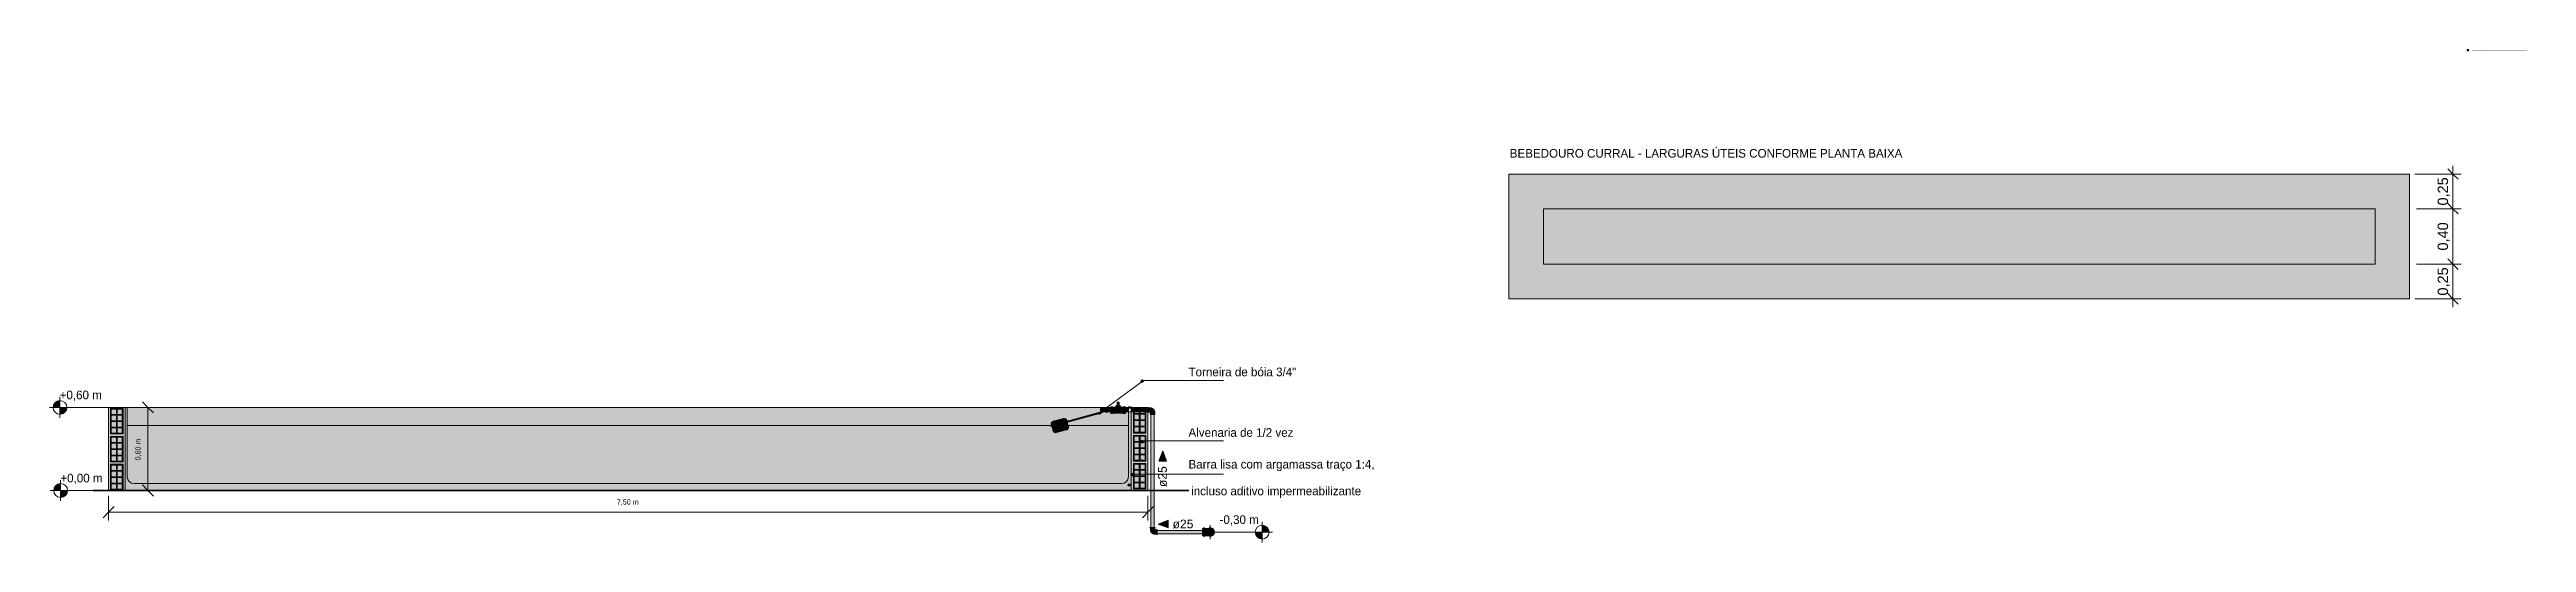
# Model space of a CAD drawing. Header units: metres. Extents: x 5 to 242, y -3 to 162.
# Drawn here: x 43.33 to 61.2, y -0.38 to 3.18 of the extents above; entities that cross this region are included whole.
import ezdxf

# ---------------------------------------------------------------- set-up
doc = ezdxf.new("R2010")
doc.units = ezdxf.units.M
doc.linetypes.add('IMPORT-Dashed _3_', pattern=[0.75, 0.5, -0.25])
doc.layers.add('1053_ARQ_BASE_MATADOURO_2_dwg', color=7, linetype='Continuous', lineweight=5, true_color=0x767676)
doc.layers.add('1053_ARQ_BASE_MATADOURO_dwg', color=7, linetype='Continuous', lineweight=5, true_color=0x767676)
for name, color, linetype, lineweight in [('A-ANNO-DIMS', 7, 'Continuous', 5), ('A-ANNO-DIMS-25', 7, 'Continuous', 5), ('A-COTAS', 7, 'Continuous', 9), ('A-DETL', 7, 'Continuous', 5), ('A-DETL-GENF', 7, 'Continuous', 5), ('A-DETL-THIN', 7, 'Continuous', 5), ('A-ESQ-PORTAS', 7, 'Continuous', 20), ('A-ESTRUTURA', 7, 'Continuous', 30), ('A-PAREDE', 7, 'Continuous', 30), ('A-PISO', 7, 'Continuous', 5), ('A-PROJEÇÃO', 7, 'IMPORT-Dashed _3_', 15), ('A-TEXTO1', 7, 'Continuous', 5), ('A-WALL', 7, 'Continuous', 9), ('A_PROJEÇÃO', 7, 'IMPORT-Dashed _3_', 5), ('G-ANNO-DIMS', 7, 'Continuous', 5), ('G-ANNO-TEXT', 7, 'Continuous', 5), ('P-PIPE', 7, 'Continuous', 5), ('P-PIPE-CNTR', 7, 'Continuous', 5), ('P-PIPE-IDEN', 7, 'Continuous', 5), ('P-SANR-FIXT', 7, 'Continuous', 5)]:
    doc.layers.add(name, color=color, linetype=linetype, lineweight=lineweight)
doc.styles.add('Arial_26', font='arial.ttf', dxfattribs={"height": 0.075})
doc.styles.add('Arial_29', font='arial.ttf', dxfattribs={"height": 0.0625})
doc.styles.add('Century Gothic', font='GOTHIC.TTF', dxfattribs={"height": 0.0375})
doc.styles.add('Century Gothic_1', font='GOTHIC.TTF', dxfattribs={"height": 0.0625})
doc.styles.add('Century Gothic_2', font='GOTHIC.TTF', dxfattribs={"height": 0.0035})
doc.dimstyles.new('Diagonal_-_2_mm_Arial_-_Vermelho_1', dxfattribs={"dimscale": 0.3048, "dimtxt": 0.076519, "dimasz": 0.246063, "dimexe": 0.19685, "dimexo": 0.123031, "dimgap": 0.04101, "dimtad": 1, "dimrnd": 0.01, "dimzin": 0, "dimdsep": 46, "dimtxsty": 'Arial_26', "dimblk1": 'OBLIQUE', "dimblk2": 'OBLIQUE', "dimsah": 1, "dimcen": 0.09, "dimdle": 0.19685, "dimazin": 0, "dimtfac": 1, "dimtdec": 4, "dimtix": 1, "dimtmove": 0, "dimatfit": 3, "dimfxl": 1, "dimtvp": 1, "dimtolj": 1, "dimtzin": 0, "dimarcsym": 2})
doc.dimstyles.new('Setores_1_5', dxfattribs={"dimscale": 0.3048, "dimtxt": 0.039156, "dimasz": 0.260417, "dimexe": 0.19685, "dimexo": 0.123031, "dimgap": 0.143537, "dimtad": 1, "dimrnd": 0.01, "dimzin": 0, "dimdsep": 46, "dimtxsty": 'Century Gothic', "dimblk1": 'OBLIQUE', "dimblk2": 'OBLIQUE', "dimsah": 1, "dimcen": 0.09, "dimazin": 0, "dimtfac": 1, "dimtdec": 4, "dimtix": 1, "dimtmove": 0, "dimatfit": 3, "dimfxl": 1, "dimtvp": 1, "dimtolj": 1, "dimtzin": 0, "dimarcsym": 2})
pattern_1 = [(50, (47.76402, 0.8375), (0.1821895, -0.015938), [0.01905, -0.20955]), (355, (47.76402, 0.8375), (-0.035242, 0.191059), [0.01524, -0.16764]), (100.451, (47.78002, 0.83617), (0.146942, 0.17512), [0.01619, -0.17809]), (46.184, (47.76402, 0.8883), (0.271077, -0.042045), [0.02857, -0.31432]), (96.636, (47.78702, 0.8848), (0.237407, 0.247433), [0.02429, -0.26714]), (351.184, (47.76402, 0.8883), (0.237406, 0.247428), [0.02286, -0.25146]), (21, (47.79002, 0.8756), (0.1516197, -0.102267), [0.01905, -0.20955]), (326, (47.79002, 0.8756), (0.0618035, 0.184189), [0.01524, -0.16764]), (71.451, (47.80202, 0.86708), (0.213418, 0.081924), [0.01619, -0.17809]), (37.5, (47.764024, 0.8375), (0.0030864, 0.0845511), [0.00838, -0.15723, 0.00838, -0.1618, -0.16827]), (37.5, (47.764024, 0.8375), (0.0030864, 0.0845511), [-0.33579, 0.00838, -0.15989]), (7.5, (47.76402, 0.8375), (0.0668157, 0.1001782), [0.00838, -0.08865, 0.00838, -0.15342, -0.06413]), (7.5, (47.76402, 0.8375), (0.0668157, 0.1001782), [-0.25883, 0.00838, -0.05575]), (327.5, (47.708024, 0.8375), (0.1355866, -0.0057276), [0.00838, -0.05512, 0.00838, -0.18974, -0.26289]), (327.5, (47.708024, 0.8375), (0.1355866, -0.0057276), [-0.26162, 0.00838, -0.25451]), (317.5, (47.68202, 0.8375), (0.1481253, 0.0254287), [0.00838, -0.07417, 0.00838, -0.12319, -0.18669]), (317.5, (47.68202, 0.8375), (0.1481253, 0.0254287), [-0.21412, 0.00838, -0.17831])]

msp = doc.modelspace()

# ---------------------------------------------------------------- texts
at = {"layer": 'G-ANNO-DIMS', "char_height": 0.0625, "attachment_point": 1, "line_spacing_factor": 0.984502, "style": 'Century Gothic_1'}
for s, insert, width in [('+0,60 m', (43.403, 0.721), 0.38527), ('+0,00 m', (43.408, 0.121), 0.38527), ('-0,30 m', (51.772, -0.179), 0.3563)]:
    msp.add_mtext(s, dxfattribs=dict(at, insert=insert, width=width))
at = {"layer": 'G-ANNO-TEXT', "insert": (60.785, 3.18), "char_height": 0.0035, "width": 0.4924, "attachment_point": 1, "style": 'Century Gothic_2'}
msp.add_mtext('CORTE CC ______________________________________________________________________________________________________________________________________________ ESC 1/25', dxfattribs=at)
at = {"layer": 'G-ANNO-TEXT', "insert": (53.866, 2.465), "char_height": 0.0625, "width": 3.41118, "attachment_point": 1, "style": 'Century Gothic_1', "bg_fill": 3, "box_fill_scale": 1.25, "bg_fill_color": 256, "bg_fill_true_color": 13158600, "bg_fill_transparency": 0}
msp.add_mtext('BEBEDOURO CURRAL - LARGURAS ÚTEIS CONFORME PLANTA BAIXA ', dxfattribs=at)
at = {"layer": 'P-PIPE-IDEN', "insert": (51.329, 0.025), "char_height": 0.0625, "width": 0.18038, "attachment_point": 1, "rotation": 90, "style": 'Arial_29'}
msp.add_mtext('ø25', dxfattribs=at)
at = {"layer": 'P-PIPE-IDEN', "insert": (51.433, -0.21), "char_height": 0.0625, "width": 0.18038, "attachment_point": 1, "style": 'Arial_29'}
msp.add_mtext('ø25', dxfattribs=at)

# ---------------------------------------------------------------- blocks, each defined once
blk = doc.blocks.new('1053_ARQ_BASE_MATADOURO_dwg_PU-Tick-4039619-CC')
at = {"layer": 'A-COTAS'}
for p, q in [((112.618, 0), (112.743, 0)), ((112.65, 0), (112.712, 0))]:
    blk.add_line(p, q, dxfattribs=at)
blk = doc.blocks.new('1053_ARQ_BASE_MATADOURO_dwg_PU-Tick-V25-CC')
at = {"layer": 'A-COTAS'}
for p, q in [((114.822, 0), (114.947, 0)), ((114.915, 0), (114.853, 0))]:
    blk.add_line(p, q, dxfattribs=at)
blk = doc.blocks.new('1053_ARQ_BASE_MATADOURO_dwg_arq geral tgov-4039641-CC')
at = {"lineweight": 5}
for p, q in [((109.704, 0), (117.86, 0)), ((109.704, 0), (117.86, 0)), ((109.704, 0), (117.86, 0)), ((109.704, 0), (117.86, 0)), ((117.86, 0), (109.814, 0))]:
    blk.add_line(p, q, dxfattribs=at)
at = {"layer": 'A-COTAS'}
for p, q in [((114.822, 0), (109.704, 0)), ((117.86, 0), (109.704, 0)), ((117.86, 0), (114.947, 0))]:
    blk.add_line(p, q, dxfattribs=at)
at = {"layer": 'A-ESQ-PORTAS'}
for p, q in [((110.191, 0), (110.188, 0)), ((110.194, 0), (110.191, 0)), ((110.187, 0), (110.167, 0)), ((110.167, 0), (110.187, 0)), ((110.194, 0), (110.184, 0)), ((110.184, 0), (110.194, 0)), ((110.224, 0), (110.194, 0)), ((110.194, 0), (110.224, 0))]:
    blk.add_line(p, q, dxfattribs=at)
at = {"layer": 'A-ESTRUTURA'}
for p, q in [((115.084, 0), (114.884, 0)), ((114.884, 0), (115.084, 0)), ((115.086, 0), (114.886, 0)), ((114.886, 0), (115.086, 0))]:
    blk.add_line(p, q, dxfattribs=at)
at = {"layer": 'A-PAREDE'}
for p, q in [((117.86, 0), (115.084, 0)), ((115.084, 0), (117.86, 0)), ((117.86, 0), (115.086, 0)), ((109.704, 0), (110.224, 0)), ((110.374, 0), (109.704, 0)), ((110.224, 0), (110.374, 0)), ((115.036, 0), (114.886, 0)), ((114.886, 0), (117.86, 0))]:
    blk.add_line(p, q, dxfattribs=at)
at = {"layer": 'A-PISO'}
blk.add_line((110.194, 0), (109.704, 0), dxfattribs=at)
blk.add_line((110.194, 0), (109.704, 0), dxfattribs=at)
blk.add_line((110.194, 0), (109.704, 0), dxfattribs=at)
at = {"layer": 'A-PROJEÇÃO'}
for p, q in [((110.167, 0), (109.704, 0)), ((117.459, 0), (115.612, 0)), ((117.86, 0), (115.134, 0)), ((115.134, 0), (117.86, 0)), ((117.86, 0), (115.141, 0)), ((115.141, 0), (117.86, 0))]:
    blk.add_line(p, q, dxfattribs=at)
at = {"layer": 'A-TEXTO1'}
for p, q in [((116.991, 0), (116.764, 0)), ((116.955, 0), (116.812, 0))]:
    blk.add_line(p, q, dxfattribs=at)
at = {"layer": 'A_PROJEÇÃO'}
for p, q in [((109.704, 0), (110.074, 0)), ((110.074, 0), (109.704, 0)), ((109.704, 0), (110.824, 0)), ((110.824, 0), (109.704, 0))]:
    blk.add_line(p, q, dxfattribs=at)
for name in ['1053_ARQ_BASE_MATADOURO_dwg_PU-Tick-4039619-CC', '1053_ARQ_BASE_MATADOURO_dwg_PU-Tick-4039619-CC', '1053_ARQ_BASE_MATADOURO_dwg_PU-Tick-4039619-CC', '1053_ARQ_BASE_MATADOURO_dwg_PU-Tick-4039619-CC', '1053_ARQ_BASE_MATADOURO_dwg_PU-Tick-4039619-CC', '1053_ARQ_BASE_MATADOURO_dwg_PU-Tick-4039619-CC', '1053_ARQ_BASE_MATADOURO_dwg_PU-Tick-4039619-CC', '1053_ARQ_BASE_MATADOURO_dwg_PU-Tick-4039619-CC', '1053_ARQ_BASE_MATADOURO_dwg_PU-Tick-V25-CC']:
    blk.add_blockref(name, (0, 0))
at = {"extrusion": (0, 0, -1)}
for name, p in [('1053_ARQ_BASE_MATADOURO_dwg_PU-Tick-4039619-CC', (-225.362, 0)), ('1053_ARQ_BASE_MATADOURO_dwg_PU-Tick-4039619-CC', (-225.362, 0)), ('1053_ARQ_BASE_MATADOURO_dwg_PU-Tick-4039619-CC', (-225.362, 0)), ('1053_ARQ_BASE_MATADOURO_dwg_PU-Tick-4039619-CC', (-225.362, 0)), ('1053_ARQ_BASE_MATADOURO_dwg_PU-Tick-4039619-CC', (-225.362, 0)), ('1053_ARQ_BASE_MATADOURO_dwg_PU-Tick-4039619-CC', (-225.362, 0)), ('1053_ARQ_BASE_MATADOURO_dwg_PU-Tick-4039619-CC', (-225.362, 0)), ('1053_ARQ_BASE_MATADOURO_dwg_PU-Tick-V25-CC', (-229.768, 0))]:
    blk.add_blockref(name, p, dxfattribs=at)
blk = doc.blocks.new('1053_ARQ_BASE_MATADOURO_dwg_ARQ GALPAO TGOV-4039645-CC')
at = {"lineweight": 5}
blk.add_line((109.704, 0), (110.215, 0), dxfattribs=at)
blk.add_line((109.704, 0), (110.215, 0), dxfattribs=at)
blk = doc.blocks.new('1053_ARQ_BASE_MATADOURO_dwg-3625622-CC')
at = {"lineweight": 5}
for p, q in [((117.314, 0), (109.814, 0)), ((117.314, 0), (109.814, 0)), ((109.814, 0), (117.314, 0)), ((117.314, 0), (109.814, 0)), ((109.814, 0), (117.314, 0)), ((117.314, 0), (109.814, 0))]:
    blk.add_line(p, q, dxfattribs=at)
for name in ['1053_ARQ_BASE_MATADOURO_dwg_arq geral tgov-4039641-CC', '1053_ARQ_BASE_MATADOURO_dwg_ARQ GALPAO TGOV-4039645-CC']:
    blk.add_blockref(name, (0, 0))
blk = doc.blocks.new('RES_Torneira de Boia haste ABS Fortlev - RES_Torneira de Boia haste ABS Fortlev-3239104-CC')
at = {"layer": 'P-SANR-FIXT', "true_color": 0x7f7f7f, "transparency": 33554598}
for points in [[(116.752, 0.502), (116.956, 0.557), (116.956, 0.559), (116.957, 0.561), (116.75, 0.506)], [(116.752, 0.501), (116.964, 0.558), (116.964, 0.559), (116.752, 0.502)], [(116.753, 0.497), (116.958, 0.553), (116.957, 0.554), (116.956, 0.555), (116.956, 0.556), (116.752, 0.501)], [(116.962, 0.552), (116.964, 0.552), (116.965, 0.552), (116.983, 0.564), (116.98, 0.564), (116.979, 0.566), (116.978, 0.568), (116.978, 0.569), (116.958, 0.563), (116.957, 0.561), (116.956, 0.56), (116.956, 0.557), (116.956, 0.557), (116.964, 0.559), (116.964, 0.558), (116.956, 0.556), (116.957, 0.554), (116.958, 0.553), (116.959, 0.552), (116.961, 0.552)], [(116.972, 0.582), (116.974, 0.582), (116.974, 0.593), (116.972, 0.593), (116.972, 0.587)], [(116.974, 0.57), (116.974, 0.582), (116.972, 0.582), (116.972, 0.57)], [(116.974, 0.582), (116.975, 0.582), (116.975, 0.592), (116.974, 0.593), (116.974, 0.587)], [(116.974, 0.57), (116.975, 0.572), (116.975, 0.582), (116.974, 0.582), (116.974, 0.572)], [(116.984, 0.582), (116.99, 0.582), (116.99, 0.592), (116.975, 0.592), (116.975, 0.582), (116.979, 0.582)], [(116.99, 0.572), (116.99, 0.582), (116.975, 0.582), (116.975, 0.572), (116.977, 0.572), (116.977, 0.572), (116.988, 0.572), (116.988, 0.572)], [(116.993, 0.582), (116.993, 0.594), (116.99, 0.592), (116.99, 0.582)], [(116.993, 0.569), (116.993, 0.582), (116.99, 0.582), (116.99, 0.572), (116.993, 0.569)], [(117, 0.582), (117.013, 0.582), (117.013, 0.594), (116.993, 0.594), (116.993, 0.582)], [(117, 0.569), (117.013, 0.569), (117.013, 0.582), (116.993, 0.582), (116.993, 0.569), (116.995, 0.569)], [(117.016, 0.582), (117.018, 0.582), (117.018, 0.599), (117.013, 0.599), (117.013, 0.582)], [(117.018, 0.564), (117.018, 0.582), (117.013, 0.582), (117.013, 0.564)], [(116.615, 0.463), (116.639, 0.47), (116.638, 0.473), (116.634, 0.472), (116.614, 0.467), (116.615, 0.463)], [(116.635, 0.473), (116.64, 0.473), (116.64, 0.474), (116.635, 0.473)], [(116.639, 0.47), (116.712, 0.489), (116.711, 0.493), (116.709, 0.492), (116.706, 0.491), (116.705, 0.49), (116.639, 0.472), (116.639, 0.47)], [(116.64, 0.473), (116.706, 0.49), (116.705, 0.491), (116.64, 0.474), (116.64, 0.474)], [(116.706, 0.49), (116.708, 0.491), (116.709, 0.492), (116.705, 0.491)], [(116.712, 0.489), (116.737, 0.496), (116.736, 0.5), (116.711, 0.493), (116.712, 0.489)], [(116.737, 0.493), (116.753, 0.497), (116.75, 0.506), (116.735, 0.502), (116.737, 0.495)]]:
    blk.add_hatch(color=8, dxfattribs=at).paths.add_polyline_path(points)
h = blk.add_hatch(color=8, dxfattribs=at)
h.paths.add_polyline_path([(116.983, 0.564), (116.985, 0.564), (116.987, 0.566), (116.987, 0.568), (116.988, 0.572), (116.978, 0.572), (116.978, 0.567), (116.979, 0.565), (116.981, 0.564), (116.982, 0.564)])
h.paths.add_polyline_path([(116.979, 0.572), (116.988, 0.572), (116.988, 0.572), (116.977, 0.572), (116.977, 0.572), (116.979, 0.572)])
h = blk.add_hatch(color=8, dxfattribs=at)
h.paths.add_polyline_path([(116.646, 0.417), (116.654, 0.418), (116.64, 0.47), (116.62, 0.465), (116.63, 0.431), (116.633, 0.425), (116.638, 0.42), (116.645, 0.417)])
h.paths.add_polyline_path([(116.619, 0.468), (116.639, 0.474), (116.631, 0.5), (116.624, 0.497), (116.619, 0.49), (116.617, 0.483), (116.617, 0.481), (116.617, 0.479), (116.617, 0.475), (116.619, 0.468)])
h = blk.add_hatch(color=8, dxfattribs=at)
h.paths.add_polyline_path([(116.654, 0.418), (116.726, 0.437), (116.712, 0.489), (116.64, 0.47), (116.653, 0.419)])
h.paths.add_polyline_path([(116.639, 0.474), (116.711, 0.493), (116.704, 0.52), (116.631, 0.5), (116.639, 0.474)])
h = blk.add_hatch(color=8, dxfattribs=at)
h.paths.add_polyline_path([(116.726, 0.437), (116.734, 0.441), (116.738, 0.447), (116.741, 0.454), (116.74, 0.462), (116.732, 0.494), (116.712, 0.489), (116.726, 0.438)])
h.paths.add_polyline_path([(116.711, 0.493), (116.731, 0.498), (116.728, 0.506), (116.727, 0.51), (116.727, 0.51), (116.725, 0.513), (116.719, 0.518), (116.711, 0.52), (116.704, 0.52), (116.711, 0.493)])
at = {"layer": 'P-SANR-FIXT', "color": 251, "true_color": 0x525252}
for p, q in [((116.75, 0.506), (116.957, 0.562)), ((116.752, 0.502), (116.956, 0.557)), ((116.752, 0.501), (116.956, 0.556)), ((116.753, 0.497), (116.958, 0.553)), ((116.956, 0.557), (116.964, 0.559)), ((116.964, 0.558), (116.956, 0.556)), ((116.96, 0.563), (116.982, 0.571)), ((116.964, 0.559), (116.964, 0.558)), ((116.983, 0.564), (116.965, 0.552)), ((116.972, 0.582), (116.972, 0.593)), ((116.972, 0.57), (116.972, 0.582)), ((116.988, 0.572), (116.977, 0.572)), ((116.978, 0.569), (116.977, 0.572)), ((116.978, 0.572), (116.988, 0.572)), ((116.982, 0.571), (116.978, 0.569)), ((116.978, 0.569), (116.978, 0.568)), ((116.983, 0.564), (116.985, 0.565)), ((116.985, 0.565), (116.983, 0.564)), ((116.988, 0.572), (116.987, 0.568)), ((117.013, 0.594), (117.013, 0.599)), ((117.013, 0.582), (117.013, 0.594)), ((117.013, 0.573), (117.013, 0.582)), ((117.013, 0.569), (117.013, 0.573)), ((117.013, 0.564), (117.013, 0.569)), ((117.018, 0.599), (117.018, 0.594)), ((117.018, 0.569), (117.018, 0.564)), ((116.615, 0.467), (116.614, 0.467)), ((116.617, 0.468), (116.615, 0.467)), ((116.615, 0.463), (116.616, 0.463)), ((116.616, 0.463), (116.618, 0.464)), ((116.617, 0.479), (116.617, 0.48)), ((116.617, 0.476), (116.617, 0.479)), ((116.619, 0.468), (116.617, 0.468)), ((116.619, 0.468), (116.618, 0.474)), ((116.618, 0.464), (116.62, 0.464)), ((116.639, 0.474), (116.711, 0.493)), ((116.706, 0.49), (116.64, 0.473)), ((116.712, 0.489), (116.64, 0.47)), ((116.729, 0.506), (116.729, 0.504)), ((116.732, 0.499), (116.731, 0.498)), ((116.735, 0.499), (116.732, 0.499)), ((116.732, 0.494), (116.733, 0.495)), ((116.733, 0.495), (116.736, 0.495)), ((116.735, 0.502), (116.75, 0.506)), ((116.735, 0.502), (116.736, 0.5)), ((116.736, 0.5), (116.735, 0.499)), ((116.737, 0.496), (116.736, 0.5)), ((116.736, 0.495), (116.737, 0.496)), ((116.737, 0.493), (116.753, 0.497)), ((116.737, 0.496), (116.737, 0.493)), ((116.74, 0.462), (116.741, 0.458)), ((116.741, 0.458), (116.741, 0.457)), ((116.752, 0.502), (116.75, 0.506)), ((116.753, 0.497), (116.752, 0.501)), ((116.753, 0.497), (116.753, 0.497))]:
    blk.add_line(p, q, dxfattribs=at)
at = {"layer": 'P-SANR-FIXT'}
for p, q in [((116.75, 0.506), (116.957, 0.562)), ((116.752, 0.502), (116.964, 0.559)), ((116.964, 0.558), (116.752, 0.501)), ((116.753, 0.497), (116.958, 0.553)), ((116.978, 0.569), (116.96, 0.563)), ((116.964, 0.559), (116.964, 0.558)), ((116.965, 0.552), (116.983, 0.564)), ((116.974, 0.593), (116.972, 0.593)), ((116.972, 0.582), (116.972, 0.593)), ((116.972, 0.57), (116.972, 0.582)), ((116.972, 0.57), (116.974, 0.57)), ((116.975, 0.592), (116.974, 0.593)), ((116.974, 0.582), (116.974, 0.593)), ((116.974, 0.57), (116.974, 0.582)), ((116.974, 0.57), (116.975, 0.572)), ((116.99, 0.592), (116.975, 0.592)), ((116.975, 0.582), (116.975, 0.592)), ((116.975, 0.572), (116.975, 0.582)), ((116.975, 0.572), (116.978, 0.572)), ((116.977, 0.572), (116.988, 0.572)), ((116.977, 0.572), (116.978, 0.568)), ((116.987, 0.568), (116.988, 0.572)), ((116.988, 0.572), (116.99, 0.572)), ((116.993, 0.594), (116.99, 0.592)), ((116.99, 0.582), (116.99, 0.592)), ((116.99, 0.572), (116.99, 0.582)), ((116.99, 0.572), (116.993, 0.569)), ((117.013, 0.594), (116.993, 0.594)), ((116.993, 0.582), (116.993, 0.594)), ((116.993, 0.569), (116.993, 0.582)), ((116.993, 0.569), (117.013, 0.569)), ((117.018, 0.599), (117.013, 0.599)), ((117.013, 0.582), (117.013, 0.599)), ((117.013, 0.564), (117.013, 0.582)), ((117.013, 0.564), (117.018, 0.564)), ((117.018, 0.599), (117.018, 0.582)), ((117.018, 0.582), (117.018, 0.564)), ((116.638, 0.473), (116.614, 0.467)), ((116.614, 0.467), (116.615, 0.463)), ((116.615, 0.463), (116.639, 0.47)), ((116.704, 0.52), (116.631, 0.5)), ((116.638, 0.473), (116.711, 0.493)), ((116.712, 0.489), (116.639, 0.47)), ((116.654, 0.418), (116.726, 0.437)), ((116.736, 0.5), (116.711, 0.493)), ((116.712, 0.489), (116.737, 0.496)), ((116.75, 0.506), (116.735, 0.502)), ((116.736, 0.5), (116.735, 0.502)), ((116.737, 0.496), (116.736, 0.5)), ((116.737, 0.493), (116.753, 0.497)), ((116.737, 0.493), (116.737, 0.496)), ((116.75, 0.506), (116.753, 0.497)), ((116.752, 0.501), (116.752, 0.502))]:
    blk.add_line(p, q, dxfattribs=at)
at = {"layer": 'P-SANR-FIXT', "color": 8, "true_color": 0x6f6f6f}
for p, q in [((116.752, 0.502), (116.964, 0.559)), ((116.752, 0.501), (116.964, 0.558)), ((116.752, 0.502), (116.956, 0.557)), ((116.752, 0.501), (116.956, 0.556)), ((116.964, 0.559), (116.956, 0.557)), ((116.956, 0.556), (116.964, 0.558)), ((116.964, 0.558), (116.964, 0.559)), ((116.964, 0.558), (116.964, 0.559)), ((116.974, 0.582), (116.974, 0.593)), ((116.974, 0.57), (116.974, 0.582)), ((116.975, 0.582), (116.975, 0.592)), ((116.975, 0.572), (116.975, 0.582)), ((116.99, 0.582), (116.99, 0.592)), ((116.99, 0.572), (116.99, 0.582)), ((116.993, 0.582), (116.993, 0.594)), ((116.993, 0.569), (116.993, 0.582)), ((117.013, 0.589), (117.013, 0.594)), ((117.013, 0.589), (117.013, 0.594)), ((117.013, 0.586), (117.013, 0.589)), ((117.013, 0.582), (117.013, 0.588)), ((117.013, 0.582), (117.013, 0.586)), ((117.013, 0.575), (117.013, 0.582)), ((117.013, 0.575), (117.013, 0.582)), ((117.013, 0.569), (117.013, 0.575)), ((117.013, 0.569), (117.013, 0.574)), ((116.62, 0.468), (116.619, 0.468)), ((116.621, 0.469), (116.62, 0.468)), ((116.62, 0.464), (116.622, 0.465)), ((116.626, 0.47), (116.621, 0.469)), ((116.622, 0.465), (116.627, 0.466)), ((116.632, 0.472), (116.626, 0.47)), ((116.627, 0.466), (116.633, 0.468)), ((116.634, 0.472), (116.632, 0.472)), ((116.633, 0.468), (116.639, 0.47)), ((116.635, 0.473), (116.634, 0.472)), ((116.635, 0.473), (116.64, 0.474)), ((116.639, 0.47), (116.712, 0.489)), ((116.64, 0.474), (116.705, 0.491)), ((116.64, 0.47), (116.712, 0.489)), ((116.705, 0.491), (116.709, 0.492)), ((116.711, 0.493), (116.709, 0.492)), ((116.711, 0.493), (116.709, 0.492)), ((116.712, 0.493), (116.711, 0.493)), ((116.718, 0.495), (116.712, 0.493)), ((116.712, 0.489), (116.713, 0.489)), ((116.713, 0.489), (116.725, 0.492)), ((116.724, 0.496), (116.718, 0.495)), ((116.728, 0.498), (116.724, 0.496)), ((116.725, 0.493), (116.729, 0.494)), ((116.731, 0.498), (116.729, 0.498)), ((116.729, 0.498), (116.729, 0.498)), ((116.73, 0.494), (116.732, 0.494)), ((116.736, 0.5), (116.737, 0.496)), ((116.75, 0.506), (116.752, 0.502)), ((116.753, 0.497), (116.75, 0.506)), ((116.752, 0.502), (116.752, 0.501)), ((116.752, 0.501), (116.753, 0.497))]:
    blk.add_line(p, q, dxfattribs=at)
at = {"layer": 'P-SANR-FIXT', "color": 8, "true_color": 0x797979}
for p, q in [((116.618, 0.474), (116.618, 0.474)), ((116.638, 0.473), (116.635, 0.473)), ((116.709, 0.492), (116.638, 0.473))]:
    blk.add_line(p, q, dxfattribs=at)
at = {"layer": 'P-SANR-FIXT', "color": 251, "true_color": 0x525252, "flags": 128}
for points in [[(116.977, 0.572), (116.977, 0.572), (116.977, 0.572)], [(116.988, 0.572), (116.988, 0.572), (116.988, 0.572)], [(116.629, 0.432), (116.629, 0.434), (116.627, 0.439), (116.625, 0.447), (116.623, 0.456), (116.62, 0.465)], [(116.729, 0.504), (116.731, 0.498), (116.731, 0.498)], [(116.732, 0.494), (116.734, 0.486), (116.736, 0.477), (116.739, 0.469), (116.74, 0.464), (116.74, 0.462)]]:
    blk.add_lwpolyline(points, dxfattribs=at)
at = {"layer": 'P-SANR-FIXT', "flags": 128}
for points in [[(116.617, 0.48), (116.617, 0.485), (116.62, 0.493), (116.627, 0.498), (116.631, 0.5)], [(116.618, 0.474), (116.617, 0.476), (116.617, 0.476)], [(116.617, 0.476), (116.618, 0.474), (116.619, 0.469), (116.619, 0.468)], [(116.62, 0.465), (116.623, 0.456), (116.625, 0.447), (116.627, 0.439), (116.629, 0.434), (116.629, 0.432)], [(116.654, 0.418), (116.645, 0.417), (116.637, 0.421), (116.631, 0.428), (116.629, 0.432)], [(116.704, 0.52), (116.713, 0.52), (116.721, 0.517), (116.727, 0.51), (116.729, 0.506)], [(116.741, 0.457), (116.741, 0.453), (116.737, 0.445), (116.731, 0.439), (116.726, 0.437)], [(116.731, 0.498), (116.729, 0.504), (116.729, 0.506), (116.729, 0.506)], [(116.74, 0.462), (116.74, 0.464), (116.739, 0.469), (116.736, 0.477), (116.734, 0.486), (116.732, 0.494)]]:
    blk.add_lwpolyline(points, dxfattribs=at)
at = {"layer": 'P-SANR-FIXT'}
for centre, radius, start, end in [((116.961, 0.558), 0.00594, 108, 186.0255), ((116.961, 0.558), 0.00594, 195.1247, 301), ((116.961, 0.558), 0.00594, 234.5459, 238.6828), ((116.983, 0.568), 0.00472, 187, 353), ((116.983, 0.568), 0.00472, 187, 244.0974), ((116.983, 0.568), 0.00472, 272.646, 326.2153)]:
    blk.add_arc(centre, radius, start, end, dxfattribs=at)
at = {"layer": 'P-SANR-FIXT', "color": 8, "true_color": 0x6f6f6f}
for start, end in [(149.4097, 160.017), (149.5439, 159.9649), (161.647, 173.0213), (161.7044, 173.0175), (173.8505, 186.0255), (173.865, 186.0255), (195.1247, 208.3591), (195.1247, 208.4271), (209.7319, 221.5935), (209.644, 221.8027), (137.1317, 147.0128), (137.3834, 146.8743), (223.944, 238.5094), (224.1634, 234.5459)]:
    blk.add_arc((116.961, 0.558), 0.00594, start, end, dxfattribs=at)
at = {"layer": 'P-SANR-FIXT', "color": 251, "true_color": 0x525252}
for centre, radius, start, end in [((116.961, 0.558), 0.00594, 149.5439, 159.9649), ((116.961, 0.558), 0.00594, 161.7044, 173.0175), ((116.961, 0.558), 0.00594, 173.865, 186.0255), ((116.961, 0.558), 0.00594, 195.1247, 208.4271), ((116.961, 0.558), 0.00594, 209.644, 221.8027), ((116.961, 0.558), 0.00594, 108, 134.0085), ((116.961, 0.558), 0.00594, 137.3834, 146.8743), ((116.961, 0.558), 0.00594, 224.1634, 234.5459), ((116.961, 0.558), 0.00594, 238.5094, 261.2968), ((116.961, 0.558), 0.00594, 234.5459, 238.6828), ((116.961, 0.558), 0.00594, 261.2968, 301), ((116.983, 0.568), 0.00472, 244.0974, 256.0944), ((116.983, 0.568), 0.00324, 11.2684, 108), ((116.983, 0.568), 0.00324, 11.2684, 108), ((116.983, 0.568), 0.00472, 258.3717, 269.9859), ((116.983, 0.568), 0.00324, 301, 312.2191), ((116.983, 0.568), 0.00324, 301, 312.2191), ((116.983, 0.568), 0.00324, 344.8408, 10.5833), ((116.983, 0.568), 0.00324, 344.8408, 10.5833), ((116.983, 0.568), 0.00324, 314.9167, 342.75), ((116.983, 0.568), 0.00324, 314.9167, 342.75), ((116.983, 0.568), 0.00472, 339.6077, 353), ((116.983, 0.568), 0.00472, 326.2153, 339.1441)]:
    blk.add_arc(centre, radius, start, end, dxfattribs=at)
for points, knots in [([(116.619, 0.468), (116.619, 0.468), (116.619, 0.468), (116.62, 0.468), (116.62, 0.469), (116.621, 0.469), (116.621, 0.469), (116.623, 0.469), (116.624, 0.47), (116.625, 0.47), (116.626, 0.47)], [-1, -1, -1, -1, -0.8928571, -0.8392857, -0.7857143, -0.7321429, -0.6785714, -0.5714286, -0.5, -0.4285714, -0.4285714, -0.4285714, -0.4285714]), ([(116.627, 0.466), (116.626, 0.466), (116.624, 0.466), (116.623, 0.465), (116.622, 0.465)], [-0.5714286, -0.5714286, -0.5714286, -0.5714286, -0.4285714, -0.292739, -0.292739, -0.292739, -0.292739]), ([(116.626, 0.47), (116.627, 0.47), (116.63, 0.471), (116.634, 0.472), (116.637, 0.473), (116.639, 0.474)], [-0.4178102, -0.4178102, -0.4178102, -0.4178102, -0.2857143, -0.1428571, 0, 0, 0, 0]), ([(116.711, 0.493), (116.713, 0.493), (116.715, 0.494), (116.718, 0.495), (116.721, 0.496), (116.724, 0.497), (116.727, 0.497), (116.728, 0.498), (116.729, 0.498), (116.73, 0.498), (116.731, 0.498), (116.731, 0.498), (116.731, 0.498)], [-1, -1, -1, -1, -0.892857, -0.785714, -0.678571, -0.571429, -0.428571, -0.357143, -0.285714, -0.214286, -0.142857, 0, 0, 0, 0]), ([(116.729, 0.494), (116.729, 0.494), (116.728, 0.493), (116.725, 0.493), (116.721, 0.492), (116.717, 0.49), (116.714, 0.49), (116.712, 0.489)], [-0.672505, -0.672505, -0.672505, -0.672505, -0.5714286, -0.4285714, -0.2857143, -0.1428571, 0, 0, 0, 0]), ([(116.732, 0.494), (116.732, 0.494), (116.731, 0.494), (116.73, 0.494), (116.73, 0.494), (116.73, 0.494)], [-1, -1, -1, -1, -0.7857143, -0.7321429, -0.6785714, -0.6785714, -0.6785714, -0.6785714])]:
    blk.add_open_spline(points, degree=3, knots=knots, dxfattribs=at)
at = {"layer": 'P-SANR-FIXT', "color": 8, "true_color": 0x6f6f6f}
for points in [[(116.62, 0.468), (116.619, 0.468), (116.619, 0.468), (116.619, 0.468)], [(116.627, 0.466), (116.628, 0.467), (116.631, 0.467), (116.635, 0.468), (116.638, 0.469), (116.64, 0.47)], [(116.635, 0.473), (116.635, 0.472), (116.634, 0.472), (116.634, 0.472)]]:
    blk.add_open_spline(points, degree=3, dxfattribs=at)
for points, knots in [([(116.621, 0.469), (116.621, 0.469), (116.62, 0.469), (116.62, 0.469), (116.62, 0.468)], [-0.3159594, -0.3159594, -0.3159594, -0.3159594, -0.25, -0.1666667, -0.1666667, -0.1666667, -0.1666667]), ([(116.62, 0.465), (116.62, 0.465), (116.621, 0.465), (116.622, 0.465), (116.622, 0.465), (116.622, 0.465)], [-1, -1, -1, -1, -0.7857143, -0.7321429, -0.7142857, -0.7142857, -0.7142857, -0.7142857]), ([(116.626, 0.47), (116.625, 0.47), (116.623, 0.469), (116.622, 0.469), (116.621, 0.469), (116.621, 0.469)], [-0.6380163, -0.6380163, -0.6380163, -0.6380163, -0.5, -0.4166667, -0.3459466, -0.3459466, -0.3459466, -0.3459466]), ([(116.622, 0.465), (116.622, 0.465), (116.623, 0.465), (116.624, 0.466), (116.626, 0.466), (116.627, 0.466)], [-0.707261, -0.707261, -0.707261, -0.707261, -0.6785714, -0.5714286, -0.4285714, -0.4285714, -0.4285714, -0.4285714]), ([(116.634, 0.472), (116.633, 0.472), (116.63, 0.471), (116.628, 0.471), (116.626, 0.47)], [-0.9531138, -0.9531138, -0.9531138, -0.9531138, -0.8333333, -0.6666667, -0.6666667, -0.6666667, -0.6666667]), ([(116.731, 0.498), (116.731, 0.498), (116.731, 0.498), (116.73, 0.498), (116.73, 0.498), (116.729, 0.498), (116.729, 0.498), (116.727, 0.497), (116.726, 0.497), (116.724, 0.496), (116.72, 0.495), (116.716, 0.494), (116.713, 0.493), (116.711, 0.493)], [-1, -1, -1, -1, -0.892857, -0.839286, -0.785714, -0.732143, -0.678571, -0.571429, -0.5, -0.428571, -0.285714, -0.142857, 0, 0, 0, 0]), ([(116.712, 0.489), (116.715, 0.49), (116.719, 0.491), (116.724, 0.492), (116.728, 0.493), (116.729, 0.494), (116.729, 0.494)], [-1, -1, -1, -1, -0.7857143, -0.5714286, -0.4285714, -0.327495, -0.327495, -0.327495, -0.327495]), ([(116.73, 0.494), (116.73, 0.494), (116.73, 0.494), (116.731, 0.494), (116.732, 0.494), (116.732, 0.494)], [-0.3187274, -0.3187274, -0.3187274, -0.3187274, -0.2857143, -0.1428571, 0, 0, 0, 0])]:
    blk.add_open_spline(points, degree=3, knots=knots, dxfattribs=at)
at = {"layer": 'P-SANR-FIXT', "color": 251, "true_color": 0x525252}
for points in [[(116.622, 0.465), (116.621, 0.465), (116.621, 0.465), (116.62, 0.465), (116.62, 0.465)], [(116.64, 0.47), (116.637, 0.469), (116.633, 0.468), (116.629, 0.467), (116.627, 0.466)], [(116.639, 0.473), (116.638, 0.473), (116.637, 0.473), (116.636, 0.473), (116.635, 0.473)], [(116.64, 0.473), (116.64, 0.473), (116.64, 0.473), (116.639, 0.473), (116.639, 0.473)], [(116.709, 0.492), (116.709, 0.492), (116.708, 0.491), (116.706, 0.491), (116.706, 0.49)]]:
    blk.add_open_spline(points, degree=3, dxfattribs=at)
blk = doc.blocks.new('1053_ARQ_BASE_MATADOURO_2_dwg-3637054-CC')
at = {"layer": 'A-PISO'}
for p, q in [((109.742, 0), (109.704, 0)), ((109.742, 0), (109.704, 0)), ((111.087, 0), (109.704, 0)), ((109.742, 0), (109.704, 0)), ((109.742, 0), (109.704, 0)), ((109.742, 0), (109.704, 0)), ((111.087, 0), (109.704, 0)), ((109.742, 0), (109.704, 0)), ((109.742, 0), (109.704, 0)), ((109.742, 0), (109.704, 0)), ((109.704, 0), (109.736, 0)), ((117.439, 0), (109.704, 0)), ((117.439, 0), (109.704, 0)), ((110.969, 0), (109.704, 0)), ((111.022, 0), (109.704, 0)), ((109.704, 0), (110.975, 0)), ((109.704, 0), (110.996, 0)), ((110.969, 0), (109.704, 0)), ((111.022, 0), (109.704, 0)), ((109.704, 0), (110.975, 0)), ((109.704, 0), (110.996, 0)), ((109.704, 0), (111.508, 0)), ((109.704, 0), (111.509, 0)), ((111.494, 0), (109.704, 0)), ((111.495, 0), (109.704, 0)), ((109.704, 0), (111.508, 0)), ((109.704, 0), (111.509, 0)), ((111.494, 0), (109.704, 0)), ((111.495, 0), (109.704, 0)), ((117.314, 0), (109.814, 0)), ((117.314, 0), (109.814, 0)), ((117.314, 0), (109.814, 0)), ((117.314, 0), (109.814, 0)), ((109.814, 0), (113.439, 0)), ((109.814, 0), (117.314, 0)), ((117.335, 0), (109.814, 0)), ((113.439, 0), (109.814, 0)), ((117.335, 0), (109.814, 0)), ((113.439, 0), (109.814, 0)), ((113.439, 0), (109.814, 0)), ((113.439, 0), (109.814, 0)), ((111.68, 0), (111.574, 0)), ((111.68, 0), (111.574, 0)), ((112.326, 0), (112.22, 0)), ((112.326, 0), (112.22, 0)), ((117.314, 0), (113.689, 0)), ((117.314, 0), (113.689, 0)), ((117.314, 0), (113.689, 0)), ((117.314, 0), (113.689, 0)), ((114.292, 0), (114.065, 0)), ((114.256, 0), (114.112, 0)), ((114.458, 0), (114.231, 0)), ((114.423, 0), (114.279, 0)), ((114.909, 0), (114.803, 0)), ((114.909, 0), (114.803, 0)), ((115.555, 0), (115.449, 0)), ((115.555, 0), (115.449, 0)), ((117.314, 0), (116.854, 0)), ((117.314, 0), (116.854, 0)), ((117.314, 0), (116.854, 0)), ((117.314, 0), (116.854, 0)), ((117.314, 0), (116.854, 0)), ((117.314, 0), (116.854, 0)), ((117.314, 0), (116.854, 0)), ((117.314, 0), (116.854, 0)), ((117.314, 0), (116.854, 0)), ((117.314, 0), (116.854, 0)), ((117.314, 0), (116.854, 0)), ((117.314, 0), (116.854, 0)), ((117.314, 0), (116.854, 0)), ((117.314, 0), (116.854, 0)), ((117.314, 0), (116.854, 0)), ((117.314, 0), (116.854, 0)), ((117.314, 0), (116.854, 0)), ((117.314, 0), (116.854, 0)), ((117.314, 0), (116.854, 0)), ((117.314, 0), (116.854, 0)), ((117.314, 0), (116.854, 0)), ((117.314, 0), (116.854, 0)), ((117.314, 0), (116.854, 0)), ((117.314, 0), (116.854, 0)), ((117.314, 0), (116.854, 0)), ((117.314, 0), (116.854, 0)), ((117.314, 0), (116.854, 0)), ((117.314, 0), (116.854, 0)), ((117.314, 0), (116.854, 0)), ((117.314, 0), (116.854, 0)), ((117.314, 0), (116.854, 0)), ((117.314, 0), (116.854, 0)), ((117.314, 0), (116.854, 0)), ((117.314, 0), (116.854, 0)), ((117.314, 0), (116.854, 0)), ((117.314, 0), (116.854, 0)), ((117.314, 0), (116.854, 0)), ((117.314, 0), (116.854, 0)), ((117.314, 0), (116.854, 0)), ((117.314, 0), (116.854, 0)), ((117.314, 0), (116.854, 0)), ((117.314, 0), (116.854, 0)), ((117.314, 0), (116.854, 0)), ((117.314, 0), (116.854, 0)), ((117.314, 0), (116.854, 0)), ((117.314, 0), (116.854, 0)), ((117.314, 0), (116.854, 0)), ((117.314, 0), (116.854, 0)), ((117.314, 0), (116.854, 0)), ((117.314, 0), (116.854, 0)), ((117.314, 0), (116.854, 0)), ((117.314, 0), (116.854, 0)), ((117.314, 0), (116.854, 0)), ((117.314, 0), (116.854, 0)), ((117.314, 0), (116.854, 0)), ((117.314, 0), (116.854, 0)), ((117.314, 0), (116.854, 0)), ((117.314, 0), (116.854, 0)), ((117.314, 0), (116.854, 0)), ((117.314, 0), (116.854, 0)), ((117.314, 0), (116.854, 0)), ((117.314, 0), (116.854, 0)), ((117.314, 0), (116.854, 0)), ((117.314, 0), (116.854, 0)), ((117.314, 0), (116.854, 0)), ((117.314, 0), (116.854, 0)), ((117.439, 0), (117.36, 0)), ((117.439, 0), (117.36, 0)), ((117.492, 0), (117.386, 0)), ((117.492, 0), (117.386, 0)), ((117.492, 0), (117.386, 0)), ((117.492, 0), (117.386, 0)), ((117.492, 0), (117.386, 0)), ((117.492, 0), (117.386, 0)), ((109.704, 0), (109.814, 0)), ((109.814, 0), (109.704, 0)), ((109.704, 0), (109.814, 0)), ((109.814, 0), (109.704, 0)), ((109.704, 0), (109.814, 0)), ((109.814, 0), (109.704, 0)), ((117.314, 0), (109.704, 0)), ((109.704, 0), (117.564, 0)), ((109.704, 0), (109.724, 0)), ((109.724, 0), (109.704, 0)), ((109.704, 0), (109.814, 0)), ((109.814, 0), (109.704, 0)), ((109.814, 0), (109.704, 0)), ((113.439, 0), (109.814, 0)), ((109.814, 0), (113.439, 0)), ((109.814, 0), (110.314, 0)), ((113.689, 0), (113.439, 0)), ((113.439, 0), (113.689, 0)), ((113.689, 0), (113.439, 0)), ((113.689, 0), (117.314, 0)), ((117.314, 0), (113.689, 0)), ((113.689, 0), (117.314, 0)), ((113.689, 0), (117.314, 0)), ((117.314, 0), (116.854, 0)), ((116.854, 0), (117.314, 0)), ((117.314, 0), (116.854, 0)), ((116.854, 0), (117.314, 0)), ((117.314, 0), (116.854, 0)), ((116.854, 0), (117.314, 0)), ((117.314, 0), (116.854, 0)), ((116.854, 0), (117.314, 0)), ((117.314, 0), (116.854, 0)), ((116.854, 0), (117.314, 0)), ((117.314, 0), (116.854, 0)), ((116.854, 0), (117.314, 0)), ((117.314, 0), (117.564, 0)), ((117.564, 0), (117.314, 0)), ((117.314, 0), (117.564, 0)), ((117.564, 0), (117.314, 0))]:
    blk.add_line(p, q, dxfattribs=at)
at = {"layer": 'A-PISO', "lineweight": 25}
for p, q in [((111.075, 0), (110.969, 0)), ((111.075, 0), (110.969, 0)), ((111.598, 0), (111.492, 0)), ((111.598, 0), (111.492, 0))]:
    blk.add_line(p, q, dxfattribs=at)
at = {"layer": 'A-PISO', "lineweight": 15}
blk.add_line((114.588, 0), (114.147, 0), dxfattribs=at)
blk.add_line((114.588, 0), (114.147, 0), dxfattribs=at)
blk.add_line((114.588, 0), (114.147, 0), dxfattribs=at)
blk.add_line((114.588, 0), (114.147, 0), dxfattribs=at)
at = {"layer": 'A-PISO', "lineweight": 30}
for p, q in [((117.512, 0), (109.704, 0)), ((109.704, 0), (117.512, 0))]:
    blk.add_line(p, q, dxfattribs=at)
at = {"layer": 'A-PISO', "lineweight": 25, "flags": 128}
for points in [[(110.916, 0), (111.023, 0), (111.03, 0), (110.923, 0)], [(110.916, 0), (111.023, 0), (111.03, 0), (110.923, 0)], [(111.004, 0), (111.111, 0), (111.104, 0), (110.997, 0)], [(111.004, 0), (111.111, 0), (111.104, 0), (110.997, 0)]]:
    blk.add_lwpolyline(points, close=True, dxfattribs=at)
at = {"layer": 'A-PISO', "lineweight": 15, "flags": 128}
blk.add_lwpolyline([(113.419, 0), (114.588, 0), (114.147, 0)], dxfattribs=at)
blk.add_lwpolyline([(113.419, 0), (114.588, 0), (114.147, 0)], dxfattribs=at)
blk.add_lwpolyline([(113.419, 0), (114.588, 0), (114.147, 0)], dxfattribs=at)
blk.add_lwpolyline([(113.419, 0), (114.588, 0), (114.147, 0)], dxfattribs=at)
at = {"layer": 'A-PISO', "flags": 128}
blk.add_lwpolyline([(109.814, 0), (113.439, 0), (113.689, 0)], dxfattribs=at)
at = {"layer": 'A-PISO'}
for points, knots in [([(111.507, 0), (111.51, 0), (111.515, 0), (111.513, 0), (111.504, 0), (111.488, 0), (111.467, 0), (111.441, 0), (111.413, 0), (111.381, 0), (111.348, 0), (111.314, 0), (111.28, 0), (111.247, 0), (111.216, 0), (111.188, 0), (111.164, 0), (111.135, 0), (111.131, 0), (111.121, 0), (111.12, 0), (111.125, 0), (111.135, 0), (111.148, 0), (111.165, 0), (111.184, 0), (111.206, 0), (111.228, 0), (111.25, 0), (111.272, 0), (111.294, 0), (111.314, 0), (111.329, 0), (111.35, 0), (111.335, 0), (111.325, 0), (111.31, 0), (111.294, 0), (111.276, 0), (111.257, 0), (111.237, 0), (111.217, 0), (111.197, 0), (111.176, 0), (111.156, 0), (111.137, 0), (111.119, 0), (111.103, 0), (111.09, 0), (111.07, 0), (111.097, 0), (111.098, 0), (111.097, 0), (111.088, 0), (111.075, 0), (111.059, 0), (111.04, 0), (111.021, 0), (111.001, 0), (110.984, 0), (110.969, 0), (110.959, 0), (110.953, 0), (110.957, 0), (110.959, 0), (110.993, 0), (110.982, 0), (110.979, 0), (110.977, 0), (110.975, 0), (110.974, 0), (110.973, 0), (110.973, 0), (110.972, 0), (110.973, 0), (110.973, 0), (110.975, 0), (110.976, 0), (110.978, 0), (110.981, 0), (110.983, 0), (110.986, 0), (110.987, 0)], [0, 0, 0, 0, 0.025699, 0.049728, 0.07429, 0.10075, 0.129617, 0.160848, 0.194061, 0.228689, 0.264061, 0.299459, 0.334136, 0.367371, 0.398482, 0.426901, 0.452272, 0.474673, 0.514601, 0.547499, 0.57497, 0.598786, 0.62075, 0.642358, 0.664566, 0.687782, 0.71202, 0.737049, 0.762543, 0.788164, 0.813673, 0.839001, 0.86438, 0.890422, 0.90764, 0.924078, 0.940734, 0.958191, 0.97666, 0.996106, 1.016342, 1.037112, 1.05814, 1.079183, 1.100079, 1.120793, 1.141489, 1.162566, 1.184704, 1.208798, 1.256755, 1.301685, 1.345355, 1.389026, 1.433445, 1.478912, 1.525429, 1.572822, 1.62087, 1.669398, 1.71839, 1.768076, 1.819015, 1.87216, 1.928838, 1.990677, 1.998433, 2.005974, 2.013321, 2.020506, 2.027557, 2.034511, 2.041399, 2.048262, 2.055135, 2.062058, 2.069072, 2.076212, 2.083517, 2.091025, 2.098768, 2.106779, 2.106779, 2.106779, 2.106779]), ([(111.064, 0), (111.064, 0), (111.064, 0), (111.063, 0), (111.063, 0), (111.063, 0), (111.063, 0), (111.062, 0), (111.062, 0), (111.062, 0), (111.061, 0), (111.061, 0), (111.061, 0), (111.061, 0), (111.06, 0), (111.06, 0), (111.06, 0), (111.056, 0), (111.067, 0), (111.07, 0), (111.076, 0), (111.083, 0), (111.089, 0), (111.096, 0), (111.104, 0), (111.111, 0), (111.12, 0), (111.129, 0), (111.139, 0), (111.15, 0), (111.162, 0), (111.175, 0), (111.188, 0), (111.211, 0), (111.212, 0), (111.217, 0), (111.213, 0), (111.204, 0), (111.191, 0), (111.175, 0), (111.156, 0), (111.135, 0), (111.112, 0), (111.089, 0), (111.067, 0), (111.046, 0), (111.026, 0), (111.009, 0), (110.995, 0), (110.99, 0), (110.987, 0)], [0, 0, 0, 0, 0.0005419, 0.0010784, 0.0016149, 0.0021506, 0.0026855, 0.0032182, 0.0037493, 0.0042783, 0.0048098, 0.0053343, 0.0058567, 0.0063755, 0.0068923, 0.0074041, 0.0079133, 0.0084178, 0.0230655, 0.0363495, 0.048468, 0.0596256, 0.0700483, 0.0799668, 0.089622, 0.0992476, 0.1090601, 0.119255, 0.1300013, 0.1414479, 0.1537237, 0.1669436, 0.1812182, 0.196651, 0.2278357, 0.2565641, 0.284317, 0.3122136, 0.3409369, 0.3707541, 0.4016318, 0.4333204, 0.4654458, 0.4975436, 0.5291184, 0.5596715, 0.588736, 0.615937, 0.6410652, 0.6642098, 0.6642098, 0.6642098, 0.6642098]), ([(111.14, 0), (111.138, 0), (111.135, 0), (111.13, 0), (111.126, 0), (111.121, 0), (111.116, 0), (111.112, 0), (111.107, 0), (111.102, 0), (111.098, 0), (111.093, 0), (111.089, 0), (111.084, 0), (111.079, 0), (111.075, 0), (111.07, 0), (111.065, 0), (111.064, 0), (111.064, 0), (111.063, 0), (111.063, 0), (111.062, 0), (111.062, 0), (111.062, 0), (111.061, 0), (111.061, 0), (111.062, 0), (111.062, 0), (111.062, 0), (111.062, 0), (111.063, 0), (111.063, 0), (111.064, 0), (111.064, 0)], [0, 0, 0, 0, 0.005136, 0.0102834, 0.0154428, 0.0206125, 0.0257886, 0.0309663, 0.0361392, 0.041304, 0.0464532, 0.0515831, 0.0566861, 0.0617602, 0.0667993, 0.0718035, 0.0767732, 0.0817103, 0.0840379, 0.0860816, 0.0878758, 0.0894444, 0.0908231, 0.0920396, 0.0931296, 0.0941237, 0.0950701, 0.0960007, 0.0969582, 0.097978, 0.0990969, 0.1003419, 0.101745, 0.1033305, 0.1033305, 0.1033305, 0.1033305]), ([(111.141, 0), (111.14, 0), (111.14, 0), (111.14, 0), (111.139, 0), (111.139, 0), (111.138, 0), (111.137, 0), (111.137, 0), (111.136, 0), (111.136, 0), (111.135, 0), (111.135, 0), (111.134, 0), (111.134, 0), (111.133, 0), (111.133, 0), (111.131, 0), (111.128, 0), (111.124, 0), (111.12, 0), (111.116, 0), (111.112, 0), (111.108, 0), (111.104, 0), (111.1, 0), (111.096, 0), (111.093, 0), (111.089, 0), (111.086, 0), (111.083, 0), (111.081, 0), (111.078, 0), (111.077, 0), (111.075, 0), (111.075, 0), (111.074, 0), (111.073, 0), (111.072, 0), (111.072, 0), (111.071, 0), (111.07, 0), (111.069, 0), (111.069, 0), (111.068, 0), (111.067, 0), (111.066, 0), (111.065, 0), (111.065, 0), (111.064, 0), (111.064, 0)], [0, 0, 0, 0, 0.00056306, 0.00112613, 0.00168919, 0.00225225, 0.00281531, 0.00337838, 0.00394144, 0.00450056, 0.00506362, 0.00562669, 0.00618975, 0.00675281, 0.00731587, 0.00787894, 0.008442, 0.00900113, 0.01332321, 0.0176986, 0.02210975, 0.0265367, 0.03096363, 0.03537534, 0.03975273, 0.04408537, 0.0483627, 0.05258209, 0.05674979, 0.06088034, 0.0649954, 0.06913602, 0.07334712, 0.0776958, 0.07853314, 0.07936641, 0.08019582, 0.08102121, 0.08184469, 0.08266427, 0.08348289, 0.08429959, 0.0851163, 0.08593492, 0.0867545, 0.08757798, 0.08840337, 0.08923278, 0.09006605, 0.09090339, 0.09090339, 0.09090339, 0.09090339]), ([(111.215, 0), (111.212, 0), (111.205, 0), (111.196, 0), (111.189, 0), (111.183, 0), (111.179, 0), (111.177, 0), (111.175, 0), (111.174, 0), (111.173, 0), (111.173, 0), (111.173, 0), (111.173, 0), (111.172, 0), (111.171, 0), (111.168, 0), (111.167, 0), (111.157, 0), (111.151, 0), (111.146, 0), (111.143, 0), (111.141, 0), (111.14, 0), (111.139, 0), (111.139, 0), (111.14, 0), (111.14, 0), (111.141, 0), (111.142, 0), (111.142, 0), (111.142, 0), (111.142, 0), (111.14, 0), (111.14, 0)], [0, 0, 0, 0, 0.0118376, 0.0219257, 0.0305861, 0.0381701, 0.0450255, 0.0514897, 0.0578321, 0.0642461, 0.0708371, 0.0776688, 0.084757, 0.0921224, 0.0997885, 0.1078129, 0.116293, 0.1253713, 0.1342242, 0.1423501, 0.1501659, 0.1579821, 0.1659954, 0.1742806, 0.1828287, 0.1915662, 0.2003895, 0.2091536, 0.2177128, 0.2259123, 0.2336036, 0.2406499, 0.2469581, 0.2525077, 0.2525077, 0.2525077, 0.2525077]), ([(111.14, 0), (111.14, 0), (111.14, 0), (111.141, 0), (111.141, 0), (111.141, 0), (111.142, 0), (111.142, 0), (111.142, 0), (111.143, 0), (111.143, 0), (111.143, 0), (111.144, 0), (111.144, 0), (111.144, 0), (111.145, 0), (111.145, 0), (111.145, 0), (111.145, 0)], [0, 0, 0, 0, 0.00087806, 0.00175219, 0.00262631, 0.00350044, 0.0043785, 0.00525263, 0.00612675, 0.00700088, 0.00787894, 0.00875306, 0.00962719, 0.01050131, 0.01137938, 0.0122535, 0.01312763, 0.01400175, 0.01400175, 0.01400175, 0.01400175]), ([(111.145, 0), (111.145, 0), (111.145, 0), (111.145, 0), (111.144, 0), (111.144, 0), (111.144, 0), (111.144, 0), (111.143, 0), (111.143, 0), (111.143, 0), (111.142, 0), (111.142, 0), (111.142, 0), (111.141, 0), (111.141, 0), (111.141, 0), (111.141, 0), (111.141, 0)], [0, 0, 0, 0, 0.00087982, 0.0017485, 0.00260975, 0.00345802, 0.00430257, 0.00513413, 0.00596197, 0.00677868, 0.00759539, 0.00840467, 0.0092121, 0.01001396, 0.01081582, 0.01161211, 0.0124084, 0.01320098, 0.01320098, 0.01320098, 0.01320098]), ([(111.149, 0), (111.149, 0), (111.149, 0), (111.148, 0), (111.147, 0), (111.147, 0), (111.146, 0), (111.146, 0), (111.145, 0), (111.145, 0), (111.144, 0), (111.144, 0), (111.143, 0), (111.143, 0), (111.142, 0), (111.142, 0), (111.141, 0), (111.141, 0), (111.141, 0)], [0, 0, 0, 0, 0.000622124, 0.001236375, 0.001845375, 0.002445188, 0.003042375, 0.003630375, 0.00421575, 0.004793249, 0.00537075, 0.005942999, 0.006513937, 0.007080936, 0.007647937, 0.008211, 0.008774062, 0.0093345, 0.0093345, 0.0093345, 0.0093345]), ([(111.145, 0), (111.146, 0), (111.146, 0), (111.146, 0), (111.146, 0), (111.146, 0), (111.147, 0), (111.147, 0), (111.147, 0), (111.147, 0), (111.148, 0), (111.148, 0), (111.148, 0), (111.148, 0), (111.148, 0), (111.149, 0), (111.149, 0), (111.149, 0), (111.149, 0)], [0, 0, 0, 0, 0.000622125, 0.001236375, 0.001845375, 0.002445188, 0.003042375, 0.003630375, 0.00421575, 0.00479325, 0.00537075, 0.005943, 0.006513938, 0.007080937, 0.007647938, 0.008211, 0.008774063, 0.0093345, 0.0093345, 0.0093345, 0.0093345]), ([(111.215, 0), (111.216, 0), (111.217, 0), (111.219, 0), (111.22, 0), (111.221, 0), (111.222, 0), (111.223, 0), (111.223, 0), (111.222, 0), (111.221, 0), (111.22, 0), (111.218, 0), (111.216, 0), (111.212, 0), (111.209, 0), (111.204, 0), (111.2, 0), (111.196, 0), (111.193, 0), (111.19, 0), (111.187, 0), (111.183, 0), (111.18, 0), (111.177, 0), (111.174, 0), (111.171, 0), (111.168, 0), (111.165, 0), (111.162, 0), (111.158, 0), (111.155, 0), (111.152, 0), (111.15, 0), (111.149, 0)], [0, 0, 0, 0, 0.0050781, 0.0101611, 0.0152203, 0.020229, 0.0251688, 0.0300182, 0.0347755, 0.0394408, 0.0440355, 0.0485843, 0.0531352, 0.0577492, 0.0625111, 0.0675039, 0.0728274, 0.0785776, 0.0823714, 0.0861636, 0.0899496, 0.093734, 0.0975136, 0.1012917, 0.1050683, 0.1088421, 0.1126112, 0.1163815, 0.1201471, 0.1239139, 0.1276774, 0.1314421, 0.1352068, 0.1389715, 0.1389715, 0.1389715, 0.1389715]), ([(111.557, 0), (111.557, 0), (111.557, 0), (111.557, 0), (111.561, 0), (111.565, 0), (111.597, 0), (111.616, 0), (111.626, 0), (111.626, 0), (111.619, 0), (111.607, 0), (111.59, 0), (111.569, 0), (111.546, 0), (111.521, 0), (111.496, 0), (111.471, 0), (111.448, 0), (111.429, 0), (111.412, 0), (111.402, 0), (111.384, 0), (111.367, 0), (111.347, 0), (111.326, 0), (111.304, 0), (111.282, 0), (111.26, 0), (111.239, 0), (111.219, 0), (111.201, 0), (111.185, 0), (111.173, 0), (111.163, 0), (111.16, 0), (111.157, 0), (111.169, 0), (111.166, 0), (111.166, 0), (111.166, 0), (111.166, 0), (111.166, 0), (111.166, 0), (111.165, 0), (111.165, 0), (111.165, 0), (111.165, 0), (111.165, 0), (111.165, 0), (111.164, 0), (111.164, 0), (111.164, 0), (111.164, 0), (111.166, 0), (111.167, 0), (111.168, 0), (111.17, 0), (111.171, 0), (111.173, 0), (111.174, 0), (111.175, 0), (111.177, 0), (111.178, 0), (111.179, 0), (111.18, 0), (111.181, 0), (111.182, 0), (111.183, 0), (111.185, 0), (111.196, 0), (111.205, 0), (111.215, 0), (111.223, 0), (111.231, 0), (111.238, 0), (111.245, 0), (111.251, 0), (111.257, 0), (111.263, 0), (111.269, 0), (111.275, 0), (111.281, 0), (111.288, 0), (111.295, 0), (111.3, 0), (111.302, 0)], [1.206749, 1.206749, 1.206749, 1.206749, 1.208652, 1.238246, 1.263653, 1.284556, 1.317568, 1.344515, 1.369067, 1.39451, 1.422718, 1.454239, 1.488817, 1.525777, 1.564219, 1.60313, 1.641415, 1.677951, 1.711577, 1.741137, 1.765473, 1.783491, 1.799781, 1.81892, 1.840364, 1.863581, 1.88804, 1.913229, 1.938654, 1.96385, 1.988389, 2.01192, 2.034187, 2.055107, 2.074846, 2.093951, 2.113399, 2.134528, 2.134965, 2.135398, 2.135826, 2.13625, 2.136667, 2.13708, 2.137486, 2.137889, 2.138282, 2.138674, 2.139058, 2.139438, 2.139811, 2.140179, 2.140539, 2.140898, 2.142452, 2.144111, 2.145868, 2.147714, 2.149633, 2.151615, 2.153639, 2.155694, 2.157757, 2.159812, 2.16184, 2.163826, 2.165749, 2.167591, 2.169333, 2.170961, 2.182965, 2.193684, 2.203252, 2.211814, 2.219538, 2.226609, 2.233243, 2.239673, 2.246143, 2.252884, 2.260107, 2.267989, 2.276689, 2.286336, 2.297054, 2.308948, 2.308948, 2.308948, 2.308948]), ([(111.292, 0), (111.289, 0), (111.284, 0), (111.276, 0), (111.27, 0), (111.264, 0), (111.259, 0), (111.254, 0), (111.25, 0), (111.246, 0), (111.243, 0), (111.239, 0), (111.236, 0), (111.232, 0), (111.228, 0), (111.224, 0), (111.22, 0), (111.217, 0), (111.215, 0)], [0, 0, 0, 0, 0.0091193, 0.0171887, 0.0243486, 0.030738, 0.0365084, 0.0418097, 0.0468059, 0.0516646, 0.0565682, 0.061684, 0.0671878, 0.0732363, 0.0799898, 0.087589, 0.0961828, 0.1059067, 0.1059067, 0.1059067, 0.1059067]), ([(111.781, 0), (111.784, 0), (111.789, 0), (111.787, 0), (111.777, 0), (111.761, 0), (111.74, 0), (111.715, 0), (111.686, 0), (111.655, 0), (111.622, 0), (111.588, 0), (111.554, 0), (111.521, 0), (111.49, 0), (111.462, 0), (111.437, 0), (111.409, 0), (111.404, 0), (111.395, 0), (111.394, 0), (111.398, 0), (111.408, 0), (111.422, 0), (111.439, 0), (111.458, 0), (111.479, 0), (111.501, 0), (111.524, 0), (111.546, 0), (111.567, 0), (111.588, 0), (111.602, 0), (111.624, 0), (111.609, 0), (111.598, 0), (111.584, 0), (111.568, 0), (111.55, 0), (111.531, 0), (111.511, 0), (111.491, 0), (111.47, 0), (111.45, 0), (111.43, 0), (111.411, 0), (111.393, 0), (111.376, 0), (111.363, 0), (111.343, 0), (111.371, 0), (111.371, 0), (111.37, 0), (111.362, 0), (111.349, 0), (111.332, 0), (111.314, 0), (111.294, 0), (111.275, 0), (111.257, 0), (111.243, 0), (111.232, 0), (111.227, 0), (111.23, 0), (111.233, 0), (111.267, 0), (111.255, 0), (111.253, 0), (111.251, 0), (111.249, 0), (111.248, 0), (111.247, 0), (111.246, 0), (111.246, 0), (111.246, 0), (111.247, 0), (111.248, 0), (111.25, 0), (111.252, 0), (111.254, 0), (111.257, 0), (111.259, 0), (111.26, 0)], [0, 0, 0, 0, 0.025699, 0.049728, 0.07429, 0.10075, 0.129617, 0.160848, 0.194061, 0.228689, 0.264061, 0.299459, 0.334136, 0.367371, 0.398482, 0.426901, 0.452272, 0.474673, 0.514601, 0.547499, 0.57497, 0.598786, 0.62075, 0.642358, 0.664566, 0.687782, 0.71202, 0.737049, 0.762543, 0.788164, 0.813673, 0.839001, 0.86438, 0.890422, 0.90764, 0.924078, 0.940734, 0.958191, 0.97666, 0.996106, 1.016342, 1.037112, 1.05814, 1.079183, 1.100079, 1.120793, 1.141489, 1.162566, 1.184704, 1.208798, 1.256755, 1.301685, 1.345355, 1.389026, 1.433445, 1.478912, 1.525429, 1.572822, 1.62087, 1.669398, 1.71839, 1.768076, 1.819015, 1.87216, 1.928838, 1.990677, 1.998433, 2.005974, 2.013321, 2.020506, 2.027557, 2.034511, 2.041399, 2.048262, 2.055135, 2.062058, 2.069072, 2.076212, 2.083517, 2.091025, 2.098768, 2.106779, 2.106779, 2.106779, 2.106779]), ([(111.338, 0), (111.337, 0), (111.337, 0), (111.337, 0), (111.337, 0), (111.336, 0), (111.336, 0), (111.336, 0), (111.336, 0), (111.335, 0), (111.335, 0), (111.335, 0), (111.334, 0), (111.334, 0), (111.334, 0), (111.334, 0), (111.333, 0), (111.33, 0), (111.34, 0), (111.344, 0), (111.35, 0), (111.356, 0), (111.363, 0), (111.37, 0), (111.377, 0), (111.385, 0), (111.394, 0), (111.403, 0), (111.413, 0), (111.424, 0), (111.436, 0), (111.449, 0), (111.462, 0), (111.484, 0), (111.486, 0), (111.49, 0), (111.487, 0), (111.478, 0), (111.465, 0), (111.449, 0), (111.429, 0), (111.408, 0), (111.386, 0), (111.363, 0), (111.341, 0), (111.319, 0), (111.3, 0), (111.283, 0), (111.269, 0), (111.263, 0), (111.26, 0)], [0, 0, 0, 0, 0.0005419, 0.0010784, 0.0016149, 0.0021506, 0.0026855, 0.0032182, 0.0037493, 0.0042783, 0.0048098, 0.0053343, 0.0058567, 0.0063755, 0.0068923, 0.0074041, 0.0079133, 0.0084178, 0.0230655, 0.0363495, 0.048468, 0.0596256, 0.0700483, 0.0799668, 0.089622, 0.0992476, 0.1090601, 0.119255, 0.1300013, 0.1414479, 0.1537237, 0.1669436, 0.1812182, 0.196651, 0.2278357, 0.2565641, 0.284317, 0.3122136, 0.3409369, 0.3707541, 0.4016318, 0.4333204, 0.4654458, 0.4975436, 0.5291184, 0.5596715, 0.588736, 0.615937, 0.6410652, 0.6642098, 0.6642098, 0.6642098, 0.6642098]), ([(111.263, 0), (111.263, 0), (111.263, 0), (111.263, 0), (111.262, 0), (111.262, 0), (111.262, 0), (111.262, 0), (111.262, 0), (111.262, 0), (111.261, 0), (111.261, 0), (111.261, 0), (111.261, 0), (111.261, 0), (111.261, 0), (111.261, 0), (111.259, 0), (111.27, 0), (111.274, 0), (111.28, 0), (111.284, 0), (111.288, 0), (111.29, 0), (111.292, 0), (111.293, 0), (111.292, 0), (111.291, 0), (111.289, 0), (111.286, 0), (111.281, 0), (111.276, 0), (111.27, 0), (111.264, 0), (111.261, 0)], [0, 0, 0, 0, 0.0004399, 0.0008798, 0.0013179, 0.0017578, 0.0021921, 0.0026246, 0.0030515, 0.0034766, 0.0038905, 0.0043026, 0.0047072, 0.0051044, 0.0054924, 0.005871, 0.0062385, 0.0066005, 0.0150594, 0.0244923, 0.0351755, 0.04711, 0.0601391, 0.0740412, 0.0885442, 0.1033634, 0.1181979, 0.1327614, 0.1467669, 0.1599605, 0.1721269, 0.1831475, 0.1930508, 0.2021493, 0.2021493, 0.2021493, 0.2021493]), ([(111.376, 0), (111.373, 0), (111.369, 0), (111.362, 0), (111.356, 0), (111.35, 0), (111.344, 0), (111.339, 0), (111.333, 0), (111.328, 0), (111.322, 0), (111.317, 0), (111.311, 0), (111.305, 0), (111.298, 0), (111.291, 0), (111.284, 0), (111.279, 0), (111.276, 0)], [0, 0, 0, 0, 0.008568, 0.0165618, 0.0240385, 0.0310602, 0.0376856, 0.0439819, 0.050021, 0.0558813, 0.061653, 0.0674354, 0.0733355, 0.0794663, 0.0859445, 0.0928831, 0.1003934, 0.1085838, 0.1085838, 0.1085838, 0.1085838]), ([(111.31, 0), (111.31, 0), (111.309, 0), (111.308, 0), (111.307, 0), (111.305, 0), (111.304, 0), (111.303, 0), (111.302, 0), (111.301, 0), (111.3, 0), (111.299, 0), (111.297, 0), (111.296, 0), (111.295, 0), (111.294, 0), (111.293, 0), (111.292, 0), (111.292, 0)], [0, 0, 0, 0, 0.00119805, 0.0023986, 0.00360366, 0.00481506, 0.00603112, 0.00724981, 0.00847033, 0.00969637, 0.01092521, 0.01215493, 0.0133865, 0.01462084, 0.01585798, 0.01709418, 0.01833038, 0.01956844, 0.01956844, 0.01956844, 0.01956844]), ([(111.292, 0), (111.292, 0), (111.293, 0), (111.294, 0), (111.297, 0), (111.299, 0), (111.302, 0), (111.305, 0), (111.308, 0), (111.311, 0), (111.314, 0), (111.316, 0), (111.318, 0), (111.32, 0), (111.321, 0), (111.321, 0), (111.32, 0), (111.315, 0), (111.33, 0), (111.341, 0), (111.355, 0), (111.369, 0), (111.383, 0), (111.397, 0), (111.411, 0), (111.424, 0), (111.435, 0), (111.445, 0), (111.453, 0), (111.458, 0), (111.462, 0), (111.462, 0), (111.458, 0), (111.454, 0), (111.451, 0)], [0, 0, 0, 0, 0.0043035, 0.008717, 0.0132734, 0.0179821, 0.0228081, 0.0277167, 0.0326558, 0.0375776, 0.0424287, 0.0471823, 0.0518194, 0.0563579, 0.0608465, 0.0653953, 0.0701541, 0.0753188, 0.0957175, 0.1135074, 0.1293936, 0.1440861, 0.1582275, 0.1723348, 0.1867646, 0.2017346, 0.21736, 0.2336971, 0.2507931, 0.2687054, 0.287546, 0.3074743, 0.3287353, 0.3516369, 0.3516369, 0.3516369, 0.3516369]), ([(111.316, 0), (111.315, 0), (111.314, 0), (111.312, 0), (111.309, 0), (111.307, 0), (111.305, 0), (111.302, 0), (111.3, 0), (111.298, 0), (111.297, 0), (111.296, 0), (111.295, 0), (111.295, 0), (111.295, 0), (111.296, 0), (111.297, 0), (111.299, 0), (111.3, 0)], [0, 0, 0, 0, 0.006991, 0.0147354, 0.0231225, 0.0320282, 0.0413461, 0.0509557, 0.0607474, 0.0706087, 0.0804411, 0.0901357, 0.0996013, 0.1087491, 0.1175116, 0.1258292, 0.1336777, 0.1410678, 0.1410678, 0.1410678, 0.1410678]), ([(111.374, 0), (111.372, 0), (111.369, 0), (111.364, 0), (111.359, 0), (111.355, 0), (111.35, 0), (111.345, 0), (111.34, 0), (111.335, 0), (111.33, 0), (111.325, 0), (111.32, 0), (111.316, 0), (111.311, 0), (111.306, 0), (111.303, 0), (111.296, 0), (111.299, 0), (111.299, 0), (111.3, 0), (111.301, 0), (111.301, 0), (111.302, 0), (111.303, 0), (111.303, 0), (111.304, 0), (111.305, 0), (111.305, 0), (111.306, 0), (111.307, 0), (111.308, 0), (111.31, 0), (111.311, 0), (111.311, 0)], [0, 0, 0, 0, 0.005136, 0.0102834, 0.0154428, 0.0206125, 0.0257886, 0.0309663, 0.0361392, 0.041304, 0.0464532, 0.0515831, 0.0566861, 0.0617602, 0.0667993, 0.0718035, 0.0767732, 0.0817103, 0.0840379, 0.0860816, 0.0878758, 0.0894444, 0.0908231, 0.0920396, 0.0931296, 0.0941237, 0.0950701, 0.0960007, 0.0969582, 0.097978, 0.0990969, 0.1003419, 0.101745, 0.1033305, 0.1033305, 0.1033305, 0.1033305]), ([(111.31, 0), (111.31, 0), (111.309, 0), (111.309, 0), (111.308, 0), (111.308, 0), (111.307, 0), (111.307, 0), (111.306, 0), (111.306, 0), (111.305, 0), (111.305, 0), (111.304, 0), (111.304, 0), (111.304, 0), (111.303, 0), (111.303, 0), (111.302, 0), (111.302, 0)], [0, 0, 0, 0, 0.00064327, 0.00128654, 0.00192918, 0.00257246, 0.00321383, 0.00385458, 0.00449346, 0.00512825, 0.00576284, 0.00639683, 0.00702842, 0.00765765, 0.00828398, 0.00890746, 0.0095276, 0.01014252, 0.01014252, 0.01014252, 0.01014252]), ([(111.373, 0), (111.372, 0), (111.369, 0), (111.365, 0), (111.36, 0), (111.356, 0), (111.351, 0), (111.346, 0), (111.342, 0), (111.337, 0), (111.332, 0), (111.328, 0), (111.323, 0), (111.318, 0), (111.314, 0), (111.31, 0), (111.306, 0), (111.303, 0), (111.302, 0)], [0, 0, 0, 0, 0.0071171, 0.014136, 0.021075, 0.0279528, 0.0347765, 0.0415599, 0.048304, 0.0550163, 0.0616938, 0.0683465, 0.074972, 0.0815793, 0.0881712, 0.0947661, 0.1013758, 0.1080243, 0.1080243, 0.1080243, 0.1080243]), ([(111.418, 0), (111.414, 0), (111.407, 0), (111.398, 0), (111.389, 0), (111.381, 0), (111.374, 0), (111.368, 0), (111.362, 0), (111.357, 0), (111.352, 0), (111.347, 0), (111.342, 0), (111.337, 0), (111.331, 0), (111.324, 0), (111.317, 0), (111.307, 0), (111.306, 0), (111.305, 0), (111.307, 0), (111.309, 0), (111.313, 0), (111.318, 0), (111.324, 0), (111.33, 0), (111.337, 0), (111.343, 0), (111.35, 0), (111.356, 0), (111.362, 0), (111.367, 0), (111.371, 0), (111.373, 0), (111.374, 0)], [0, 0, 0, 0, 0.0118376, 0.0219257, 0.0305861, 0.0381701, 0.0450255, 0.0514897, 0.0578321, 0.0642461, 0.0708371, 0.0776688, 0.084757, 0.0921224, 0.0997885, 0.1078129, 0.116293, 0.1253713, 0.1342242, 0.1423501, 0.1501659, 0.1579821, 0.1659954, 0.1742806, 0.1828287, 0.1915662, 0.2003895, 0.2091536, 0.2177128, 0.2259123, 0.2336036, 0.2406499, 0.2469581, 0.2525077, 0.2525077, 0.2525077, 0.2525077]), ([(111.392, 0), (111.392, 0), (111.392, 0), (111.391, 0), (111.391, 0), (111.391, 0), (111.391, 0), (111.391, 0), (111.39, 0), (111.39, 0), (111.39, 0), (111.39, 0), (111.39, 0), (111.389, 0), (111.389, 0), (111.389, 0), (111.389, 0), (111.388, 0), (111.384, 0), (111.381, 0), (111.376, 0), (111.372, 0), (111.368, 0), (111.364, 0), (111.36, 0), (111.356, 0), (111.352, 0), (111.348, 0), (111.344, 0), (111.34, 0), (111.336, 0), (111.332, 0), (111.327, 0), (111.324, 0), (111.323, 0), (111.322, 0), (111.321, 0), (111.32, 0), (111.32, 0), (111.319, 0), (111.318, 0), (111.317, 0), (111.317, 0), (111.316, 0), (111.315, 0), (111.314, 0), (111.314, 0), (111.313, 0), (111.312, 0), (111.311, 0), (111.311, 0)], [0, 0, 0, 0, 0.00056306, 0.00112612, 0.00168919, 0.00225225, 0.00281531, 0.00337837, 0.00394144, 0.00450056, 0.00506362, 0.00562669, 0.00618975, 0.00675281, 0.00731587, 0.00787894, 0.008442, 0.00900112, 0.01332321, 0.0176986, 0.02210975, 0.0265367, 0.03096363, 0.03537534, 0.03975273, 0.04408537, 0.0483627, 0.05258208, 0.05674979, 0.06088035, 0.0649954, 0.06913603, 0.07334712, 0.0776958, 0.07853314, 0.07936641, 0.08019582, 0.08102121, 0.08184469, 0.08266427, 0.08348289, 0.08429959, 0.0851163, 0.08593492, 0.0867545, 0.08757798, 0.08840337, 0.08923278, 0.09006605, 0.09090339, 0.09090339, 0.09090339, 0.09090339]), ([(111.311, 0), (111.311, 0), (111.311, 0), (111.311, 0), (111.312, 0), (111.312, 0), (111.312, 0), (111.312, 0), (111.312, 0), (111.312, 0), (111.312, 0), (111.312, 0), (111.313, 0), (111.313, 0), (111.313, 0), (111.313, 0), (111.313, 0), (111.314, 0), (111.328, 0), (111.338, 0), (111.351, 0), (111.361, 0), (111.372, 0), (111.382, 0), (111.392, 0), (111.401, 0), (111.411, 0), (111.42, 0), (111.43, 0), (111.441, 0), (111.451, 0), (111.463, 0), (111.475, 0), (111.493, 0), (111.516, 0), (111.539, 0), (111.557, 0), (111.57, 0), (111.579, 0), (111.585, 0), (111.588, 0), (111.59, 0), (111.591, 0), (111.59, 0), (111.59, 0), (111.591, 0), (111.592, 0), (111.595, 0), (111.601, 0), (111.607, 0), (111.61, 0)], [0, 0, 0, 0, 0.0005419, 0.0010784, 0.0016149, 0.0021506, 0.0026855, 0.0032182, 0.0037493, 0.0042783, 0.0048098, 0.0053343, 0.0058567, 0.0063755, 0.0068923, 0.0074041, 0.0079133, 0.0084178, 0.0230655, 0.0363495, 0.048468, 0.0596256, 0.0700483, 0.0799668, 0.089622, 0.0992476, 0.1090601, 0.119255, 0.1300013, 0.1414479, 0.1537237, 0.1669436, 0.1812182, 0.196651, 0.2278357, 0.2565641, 0.284317, 0.3122136, 0.3409369, 0.3707541, 0.4016318, 0.4333204, 0.4654458, 0.4975436, 0.5291184, 0.5596715, 0.588736, 0.615937, 0.6410652, 0.6642098, 0.6642098, 0.6642098, 0.6642098]), ([(111.413, 0), (111.412, 0), (111.409, 0), (111.404, 0), (111.399, 0), (111.394, 0), (111.39, 0), (111.385, 0), (111.381, 0), (111.376, 0), (111.371, 0), (111.367, 0), (111.362, 0), (111.357, 0), (111.353, 0), (111.348, 0), (111.344, 0), (111.339, 0), (111.338, 0), (111.337, 0), (111.337, 0), (111.336, 0), (111.336, 0), (111.335, 0), (111.335, 0), (111.335, 0), (111.335, 0), (111.335, 0), (111.335, 0), (111.336, 0), (111.336, 0), (111.336, 0), (111.337, 0), (111.337, 0), (111.338, 0)], [0, 0, 0, 0, 0.005136, 0.0102834, 0.0154428, 0.0206125, 0.0257886, 0.0309663, 0.0361392, 0.041304, 0.0464532, 0.0515831, 0.0566861, 0.0617602, 0.0667993, 0.0718035, 0.0767732, 0.0817103, 0.0840379, 0.0860816, 0.0878758, 0.0894444, 0.0908231, 0.0920396, 0.0931296, 0.0941237, 0.0950701, 0.0960007, 0.0969582, 0.097978, 0.0990969, 0.1003419, 0.101745, 0.1033305, 0.1033305, 0.1033305, 0.1033305]), ([(111.414, 0), (111.414, 0), (111.414, 0), (111.413, 0), (111.413, 0), (111.412, 0), (111.412, 0), (111.411, 0), (111.411, 0), (111.41, 0), (111.41, 0), (111.409, 0), (111.408, 0), (111.408, 0), (111.407, 0), (111.407, 0), (111.406, 0), (111.405, 0), (111.402, 0), (111.398, 0), (111.394, 0), (111.39, 0), (111.386, 0), (111.381, 0), (111.377, 0), (111.374, 0), (111.37, 0), (111.366, 0), (111.363, 0), (111.36, 0), (111.357, 0), (111.354, 0), (111.351, 0), (111.351, 0), (111.349, 0), (111.348, 0), (111.347, 0), (111.347, 0), (111.346, 0), (111.345, 0), (111.344, 0), (111.344, 0), (111.343, 0), (111.342, 0), (111.341, 0), (111.341, 0), (111.34, 0), (111.339, 0), (111.338, 0), (111.338, 0), (111.338, 0)], [0, 0, 0, 0, 0.00056306, 0.00112613, 0.00168919, 0.00225225, 0.00281531, 0.00337838, 0.00394144, 0.00450056, 0.00506362, 0.00562669, 0.00618975, 0.00675281, 0.00731587, 0.00787894, 0.008442, 0.00900113, 0.01332321, 0.0176986, 0.02210975, 0.0265367, 0.03096363, 0.03537534, 0.03975273, 0.04408537, 0.0483627, 0.05258209, 0.05674979, 0.06088034, 0.0649954, 0.06913602, 0.07334712, 0.0776958, 0.07853314, 0.07936641, 0.08019582, 0.08102121, 0.08184469, 0.08266427, 0.08348289, 0.08429959, 0.0851163, 0.08593492, 0.0867545, 0.08757798, 0.08840337, 0.08923278, 0.09006605, 0.09090339, 0.09090339, 0.09090339, 0.09090339]), ([(111.348, 0), (111.349, 0), (111.352, 0), (111.355, 0), (111.357, 0), (111.359, 0), (111.361, 0), (111.362, 0), (111.363, 0), (111.365, 0), (111.367, 0), (111.37, 0), (111.373, 0), (111.377, 0), (111.381, 0), (111.388, 0), (111.393, 0), (111.405, 0), (111.404, 0), (111.404, 0), (111.404, 0), (111.404, 0), (111.404, 0), (111.404, 0), (111.404, 0), (111.404, 0), (111.404, 0), (111.403, 0), (111.403, 0), (111.403, 0), (111.403, 0), (111.403, 0), (111.403, 0), (111.403, 0), (111.403, 0)], [0, 0, 0, 0, 0.0113432, 0.0244627, 0.0391702, 0.0552099, 0.0722892, 0.0901066, 0.1083461, 0.1266969, 0.1448451, 0.1625035, 0.1793911, 0.1952726, 0.2099632, 0.2233896, 0.2356395, 0.2470831, 0.2476195, 0.248156, 0.2486917, 0.2492281, 0.2497623, 0.2502957, 0.2508269, 0.2513606, 0.2518866, 0.2524119, 0.2529343, 0.2534538, 0.2539698, 0.2544824, 0.2549909, 0.2555007, 0.2555007, 0.2555007, 0.2555007]), ([(111.386, 0), (111.386, 0), (111.386, 0), (111.386, 0), (111.385, 0), (111.385, 0), (111.385, 0), (111.385, 0), (111.385, 0), (111.385, 0), (111.385, 0), (111.384, 0), (111.384, 0), (111.384, 0), (111.384, 0), (111.384, 0), (111.384, 0), (111.384, 0), (111.382, 0), (111.381, 0), (111.38, 0), (111.379, 0), (111.378, 0), (111.377, 0), (111.376, 0), (111.376, 0), (111.375, 0), (111.375, 0), (111.375, 0), (111.374, 0), (111.374, 0), (111.374, 0), (111.373, 0), (111.373, 0), (111.373, 0)], [0, 0, 0, 0, 0.00062449, 0.00124898, 0.00187346, 0.00250032, 0.00312481, 0.00374929, 0.00437378, 0.00500064, 0.00562512, 0.00624961, 0.0068741, 0.00750096, 0.00812544, 0.00874993, 0.00937442, 0.01000127, 0.0115267, 0.01286528, 0.01403136, 0.01504146, 0.01591019, 0.01665694, 0.01729952, 0.01786156, 0.01836909, 0.01884967, 0.01933421, 0.01984992, 0.0204202, 0.02105921, 0.02178514, 0.02260545, 0.02260545, 0.02260545, 0.02260545]), ([(111.374, 0), (111.374, 0), (111.374, 0), (111.375, 0), (111.376, 0), (111.377, 0), (111.378, 0), (111.378, 0), (111.379, 0), (111.38, 0), (111.381, 0), (111.382, 0), (111.383, 0), (111.383, 0), (111.384, 0), (111.385, 0), (111.386, 0), (111.386, 0), (111.387, 0)], [0, 0, 0, 0, 0.00087806, 0.00175219, 0.00262631, 0.00350044, 0.0043785, 0.00525262, 0.00612675, 0.00700087, 0.00787894, 0.00875306, 0.00962719, 0.01050131, 0.01137937, 0.0122535, 0.01312762, 0.01400175, 0.01400175, 0.01400175, 0.01400175]), ([(111.379, 0), (111.379, 0), (111.379, 0), (111.38, 0), (111.38, 0), (111.381, 0), (111.381, 0), (111.381, 0), (111.381, 0), (111.382, 0), (111.382, 0), (111.382, 0), (111.382, 0), (111.383, 0), (111.383, 0), (111.384, 0), (111.385, 0), (111.386, 0), (111.386, 0)], [0, 0, 0, 0, 0.00169772, 0.00331404, 0.00486952, 0.00639013, 0.00789061, 0.00939662, 0.0109203, 0.01248356, 0.0140953, 0.01577935, 0.01755012, 0.01942984, 0.02143357, 0.02358884, 0.02591343, 0.02843524, 0.02843524, 0.02843524, 0.02843524]), ([(111.383, 0), (111.383, 0), (111.383, 0), (111.383, 0), (111.383, 0), (111.377, 0), (111.409, 0), (111.426, 0), (111.443, 0), (111.454, 0), (111.462, 0), (111.466, 0), (111.467, 0), (111.467, 0), (111.465, 0), (111.462, 0), (111.46, 0), (111.458, 0), (111.458, 0), (111.46, 0), (111.465, 0), (111.47, 0), (111.501, 0), (111.52, 0), (111.537, 0), (111.548, 0), (111.556, 0), (111.561, 0), (111.563, 0), (111.563, 0), (111.563, 0)], [0.3951615, 0.3951615, 0.3951615, 0.3951615, 0.3974174, 0.4109435, 0.4234372, 0.4347211, 0.4671104, 0.4944512, 0.5176575, 0.5376954, 0.5555497, 0.5721315, 0.5881819, 0.6042004, 0.6204736, 0.6371247, 0.6542115, 0.6718009, 0.6900468, 0.7092263, 0.7297925, 0.7523526, 0.7824821, 0.8117999, 0.8420655, 0.8742582, 0.9086913, 0.9452215, 0.9834177, 1.0153702, 1.0153702, 1.0153702, 1.0153702]), ([(111.381, 0), (111.381, 0), (111.381, 0), (111.381, 0), (111.381, 0), (111.381, 0), (111.381, 0), (111.381, 0), (111.381, 0), (111.381, 0), (111.382, 0)], [0.001000124, 0.001000124, 0.001000124, 0.001000124, 0.001015873, 0.001063123, 0.001141874, 0.001250811, 0.001392561, 0.001563185, 0.001767936, 0.002000247, 0.002000247, 0.002000247, 0.002000247]), ([(111.382, 0), (111.381, 0), (111.381, 0), (111.381, 0), (111.381, 0), (111.381, 0), (111.381, 0), (111.381, 0), (111.381, 0), (111.381, 0), (111.381, 0)], [0, 0, 0, 0, 0.000232312, 0.000437062, 0.000607686, 0.000749436, 0.000858374, 0.000937124, 0.000984374, 0.001000124, 0.001000124, 0.001000124, 0.001000124]), ([(111.382, 0), (111.382, 0), (111.382, 0), (111.382, 0), (111.382, 0), (111.383, 0), (111.383, 0), (111.383, 0), (111.383, 0), (111.384, 0), (111.384, 0), (111.384, 0), (111.384, 0), (111.385, 0), (111.385, 0), (111.385, 0), (111.386, 0), (111.386, 0), (111.386, 0)], [0, 0, 0, 0, 0.000255939, 0.000515813, 0.000783563, 0.001057877, 0.001338751, 0.001624876, 0.00191625, 0.002208938, 0.002509501, 0.002811376, 0.003117189, 0.003424314, 0.003735376, 0.004045127, 0.004356189, 0.004667251, 0.004667251, 0.004667251, 0.004667251]), ([(111.386, 0), (111.386, 0), (111.386, 0), (111.385, 0), (111.385, 0), (111.385, 0), (111.384, 0), (111.384, 0), (111.384, 0), (111.384, 0), (111.383, 0), (111.383, 0), (111.383, 0), (111.383, 0), (111.382, 0), (111.382, 0), (111.382, 0), (111.382, 0), (111.382, 0)], [0, 0, 0, 0, 0.000311062, 0.000622124, 0.000931875, 0.001242937, 0.001550062, 0.001855874, 0.00215775, 0.002458312, 0.002751, 0.003042375, 0.003328499, 0.003609374, 0.003883687, 0.004151438, 0.004411312, 0.004667251, 0.004667251, 0.004667251, 0.004667251]), ([(111.598, 0), (111.601, 0), (111.606, 0), (111.612, 0), (111.613, 0), (111.608, 0), (111.601, 0), (111.591, 0), (111.579, 0), (111.565, 0), (111.549, 0), (111.533, 0), (111.515, 0), (111.497, 0), (111.48, 0), (111.463, 0), (111.447, 0), (111.433, 0), (111.42, 0), (111.41, 0), (111.402, 0), (111.395, 0), (111.391, 0), (111.387, 0), (111.385, 0), (111.383, 0), (111.383, 0), (111.383, 0), (111.383, 0), (111.383, 0), (111.383, 0), (111.383, 0)], [0, 0, 0, 0, 0.0105708, 0.0173911, 0.0223855, 0.0283421, 0.0365871, 0.0472331, 0.0600418, 0.0746589, 0.0906977, 0.1077529, 0.1254243, 0.1433159, 0.1610538, 0.1782951, 0.1947484, 0.2102096, 0.2241367, 0.237373, 0.2504573, 0.2637713, 0.2775408, 0.2918377, 0.3066383, 0.3218325, 0.3372736, 0.3527667, 0.3681041, 0.383062, 0.3933895, 0.3933895, 0.3933895, 0.3933895]), ([(111.429, 0), (111.429, 0), (111.429, 0), (111.428, 0), (111.428, 0), (111.427, 0), (111.426, 0), (111.426, 0), (111.425, 0), (111.425, 0), (111.424, 0), (111.424, 0), (111.423, 0), (111.423, 0), (111.422, 0), (111.422, 0), (111.421, 0), (111.42, 0), (111.422, 0), (111.421, 0), (111.42, 0), (111.419, 0), (111.417, 0), (111.415, 0), (111.413, 0), (111.41, 0), (111.408, 0), (111.405, 0), (111.402, 0), (111.398, 0), (111.395, 0), (111.392, 0), (111.389, 0), (111.387, 0), (111.386, 0)], [0, 0, 0, 0, 0.0006195, 0.00123375, 0.00184012, 0.00244256, 0.00303581, 0.00362513, 0.0042105, 0.00479194, 0.0053655, 0.00593906, 0.00650738, 0.007077, 0.00764138, 0.00820706, 0.00877013, 0.0093345, 0.01284917, 0.01613899, 0.01929714, 0.02240964, 0.02553667, 0.02872698, 0.03199974, 0.03536451, 0.03880992, 0.04232234, 0.04587616, 0.04944634, 0.05299456, 0.05648787, 0.05988732, 0.06315676, 0.06315676, 0.06315676, 0.06315676]), ([(111.387, 0), (111.387, 0), (111.387, 0), (111.387, 0), (111.388, 0), (111.388, 0), (111.388, 0), (111.389, 0), (111.389, 0), (111.389, 0), (111.39, 0), (111.39, 0), (111.39, 0), (111.391, 0), (111.391, 0), (111.391, 0), (111.392, 0), (111.392, 0), (111.392, 0)], [0, 0, 0, 0, 0.00087982, 0.0017485, 0.00260975, 0.00345802, 0.00430257, 0.00513413, 0.00596197, 0.00677868, 0.00759539, 0.00840467, 0.0092121, 0.01001396, 0.01081582, 0.01161211, 0.0124084, 0.01320098, 0.01320098, 0.01320098, 0.01320098]), ([(111.387, 0), (111.387, 0), (111.387, 0), (111.388, 0), (111.388, 0), (111.389, 0), (111.389, 0), (111.39, 0), (111.391, 0), (111.391, 0), (111.392, 0), (111.392, 0), (111.393, 0), (111.393, 0), (111.394, 0), (111.394, 0), (111.395, 0), (111.395, 0), (111.395, 0)], [0, 0, 0, 0, 0.000622126, 0.001236377, 0.001845375, 0.002445189, 0.003042376, 0.003630375, 0.00421575, 0.004793251, 0.00537075, 0.005943, 0.006513938, 0.007080938, 0.007647939, 0.008211001, 0.008774063, 0.009334501, 0.009334501, 0.009334501, 0.009334501]), ([(111.423, 0), (111.422, 0), (111.421, 0), (111.419, 0), (111.418, 0), (111.417, 0), (111.416, 0), (111.415, 0), (111.415, 0), (111.414, 0), (111.413, 0), (111.412, 0), (111.41, 0), (111.408, 0), (111.406, 0), (111.403, 0), (111.399, 0), (111.389, 0), (111.391, 0), (111.389, 0), (111.392, 0), (111.399, 0), (111.408, 0), (111.42, 0), (111.433, 0), (111.448, 0), (111.464, 0), (111.48, 0), (111.496, 0), (111.513, 0), (111.528, 0), (111.542, 0), (111.555, 0), (111.562, 0), (111.565, 0)], [0, 0, 0, 0, 0.0043035, 0.008717, 0.0132734, 0.0179821, 0.0228081, 0.0277167, 0.0326558, 0.0375776, 0.0424287, 0.0471823, 0.0518194, 0.0563579, 0.0608465, 0.0653953, 0.0701541, 0.0753188, 0.0957175, 0.1135074, 0.1293936, 0.1440861, 0.1582275, 0.1723348, 0.1867646, 0.2017346, 0.21736, 0.2336971, 0.2507931, 0.2687054, 0.287546, 0.3074743, 0.3287353, 0.3516369, 0.3516369, 0.3516369, 0.3516369]), ([(111.395, 0), (111.395, 0), (111.395, 0), (111.395, 0), (111.395, 0), (111.394, 0), (111.394, 0), (111.394, 0), (111.394, 0), (111.394, 0), (111.393, 0), (111.393, 0), (111.393, 0), (111.393, 0), (111.392, 0), (111.392, 0), (111.392, 0), (111.392, 0), (111.392, 0)], [0, 0, 0, 0, 0.000622125, 0.001236375, 0.001845375, 0.002445188, 0.003042375, 0.003630375, 0.00421575, 0.00479325, 0.00537075, 0.005943, 0.006513937, 0.007080937, 0.007647938, 0.008211, 0.008774063, 0.0093345, 0.0093345, 0.0093345, 0.0093345]), ([(111.418, 0), (111.419, 0), (111.423, 0), (111.427, 0), (111.432, 0), (111.436, 0), (111.44, 0), (111.444, 0), (111.447, 0), (111.45, 0), (111.453, 0), (111.455, 0), (111.456, 0), (111.457, 0), (111.458, 0), (111.458, 0), (111.456, 0), (111.456, 0), (111.451, 0), (111.447, 0), (111.443, 0), (111.44, 0), (111.436, 0), (111.432, 0), (111.429, 0), (111.425, 0), (111.421, 0), (111.417, 0), (111.414, 0), (111.41, 0), (111.406, 0), (111.403, 0), (111.399, 0), (111.397, 0), (111.395, 0)], [0, 0, 0, 0, 0.0050781, 0.0101611, 0.0152203, 0.0202289, 0.0251688, 0.0300182, 0.0347755, 0.0394408, 0.0440355, 0.0485843, 0.0531352, 0.0577492, 0.0625111, 0.0675039, 0.0728274, 0.0785776, 0.0823714, 0.0861636, 0.0899496, 0.093734, 0.0975136, 0.1012917, 0.1050683, 0.1088421, 0.1126112, 0.1163815, 0.1201471, 0.1239139, 0.1276774, 0.1314421, 0.1352068, 0.1389715, 0.1389715, 0.1389715, 0.1389715]), ([(111.423, 0), (111.422, 0), (111.42, 0), (111.417, 0), (111.415, 0), (111.412, 0), (111.411, 0), (111.41, 0), (111.409, 0), (111.408, 0), (111.408, 0), (111.408, 0), (111.409, 0), (111.41, 0), (111.412, 0), (111.413, 0), (111.415, 0), (111.417, 0), (111.418, 0)], [0, 0, 0, 0, 0.0091193, 0.0171887, 0.0243486, 0.030738, 0.0365084, 0.0418097, 0.0468059, 0.0516646, 0.0565682, 0.061684, 0.0671878, 0.0732363, 0.0799898, 0.087589, 0.0961828, 0.1059067, 0.1059067, 0.1059067, 0.1059067]), ([(111.413, 0), (111.414, 0), (111.414, 0), (111.414, 0), (111.414, 0), (111.415, 0), (111.415, 0), (111.416, 0), (111.416, 0), (111.416, 0), (111.417, 0), (111.417, 0), (111.417, 0), (111.418, 0), (111.418, 0), (111.418, 0), (111.419, 0), (111.419, 0), (111.419, 0)], [0, 0, 0, 0, 0.00087806, 0.00175219, 0.00262631, 0.00350044, 0.0043785, 0.00525263, 0.00612675, 0.00700088, 0.00787894, 0.00875306, 0.00962719, 0.01050131, 0.01137938, 0.0122535, 0.01312763, 0.01400175, 0.01400175, 0.01400175, 0.01400175]), ([(111.489, 0), (111.485, 0), (111.478, 0), (111.469, 0), (111.462, 0), (111.457, 0), (111.453, 0), (111.45, 0), (111.448, 0), (111.447, 0), (111.447, 0), (111.447, 0), (111.446, 0), (111.446, 0), (111.445, 0), (111.444, 0), (111.442, 0), (111.44, 0), (111.431, 0), (111.425, 0), (111.42, 0), (111.417, 0), (111.414, 0), (111.413, 0), (111.413, 0), (111.413, 0), (111.413, 0), (111.414, 0), (111.415, 0), (111.415, 0), (111.416, 0), (111.416, 0), (111.415, 0), (111.414, 0), (111.413, 0)], [0, 0, 0, 0, 0.0118376, 0.0219257, 0.0305861, 0.0381701, 0.0450255, 0.0514897, 0.0578321, 0.0642461, 0.0708371, 0.0776688, 0.084757, 0.0921224, 0.0997885, 0.1078129, 0.116293, 0.1253713, 0.1342242, 0.1423501, 0.1501659, 0.1579821, 0.1659954, 0.1742806, 0.1828287, 0.1915662, 0.2003895, 0.2091536, 0.2177128, 0.2259123, 0.2336036, 0.2406499, 0.2469581, 0.2525077, 0.2525077, 0.2525077, 0.2525077]), ([(111.419, 0), (111.419, 0), (111.419, 0), (111.418, 0), (111.418, 0), (111.418, 0), (111.417, 0), (111.417, 0), (111.417, 0), (111.417, 0), (111.416, 0), (111.416, 0), (111.416, 0), (111.415, 0), (111.415, 0), (111.415, 0), (111.414, 0), (111.414, 0), (111.414, 0)], [0, 0, 0, 0, 0.00087982, 0.0017485, 0.00260975, 0.00345802, 0.00430257, 0.00513413, 0.00596197, 0.00677868, 0.00759539, 0.00840467, 0.0092121, 0.01001396, 0.01081582, 0.01161211, 0.0124084, 0.01320098, 0.01320098, 0.01320098, 0.01320098]), ([(111.423, 0), (111.423, 0), (111.422, 0), (111.422, 0), (111.421, 0), (111.42, 0), (111.42, 0), (111.419, 0), (111.419, 0), (111.418, 0), (111.418, 0), (111.417, 0), (111.417, 0), (111.416, 0), (111.416, 0), (111.415, 0), (111.415, 0), (111.414, 0), (111.414, 0)], [0, 0, 0, 0, 0.000622124, 0.001236375, 0.001845375, 0.002445188, 0.003042375, 0.003630375, 0.00421575, 0.004793249, 0.00537075, 0.005942999, 0.006513937, 0.007080936, 0.007647937, 0.008211, 0.008774062, 0.0093345, 0.0093345, 0.0093345, 0.0093345]), ([(111.419, 0), (111.419, 0), (111.419, 0), (111.42, 0), (111.42, 0), (111.42, 0), (111.42, 0), (111.42, 0), (111.421, 0), (111.421, 0), (111.421, 0), (111.421, 0), (111.422, 0), (111.422, 0), (111.422, 0), (111.422, 0), (111.423, 0), (111.423, 0), (111.423, 0)], [0, 0, 0, 0, 0.000622125, 0.001236375, 0.001845375, 0.002445188, 0.003042375, 0.003630375, 0.00421575, 0.00479325, 0.00537075, 0.005943, 0.006513938, 0.007080937, 0.007647938, 0.008211, 0.008774063, 0.0093345, 0.0093345, 0.0093345, 0.0093345]), ([(111.489, 0), (111.489, 0), (111.491, 0), (111.492, 0), (111.494, 0), (111.495, 0), (111.496, 0), (111.496, 0), (111.496, 0), (111.496, 0), (111.495, 0), (111.494, 0), (111.492, 0), (111.489, 0), (111.486, 0), (111.482, 0), (111.478, 0), (111.473, 0), (111.47, 0), (111.466, 0), (111.463, 0), (111.46, 0), (111.457, 0), (111.454, 0), (111.451, 0), (111.448, 0), (111.444, 0), (111.441, 0), (111.438, 0), (111.435, 0), (111.432, 0), (111.429, 0), (111.426, 0), (111.424, 0), (111.423, 0)], [0, 0, 0, 0, 0.0050781, 0.0101611, 0.0152203, 0.020229, 0.0251688, 0.0300182, 0.0347755, 0.0394408, 0.0440355, 0.0485843, 0.0531352, 0.0577492, 0.0625111, 0.0675039, 0.0728274, 0.0785776, 0.0823714, 0.0861636, 0.0899496, 0.093734, 0.0975136, 0.1012917, 0.1050683, 0.1088421, 0.1126112, 0.1163815, 0.1201471, 0.1239139, 0.1276774, 0.1314421, 0.1352068, 0.1389715, 0.1389715, 0.1389715, 0.1389715]), ([(111.441, 0), (111.441, 0), (111.44, 0), (111.439, 0), (111.438, 0), (111.437, 0), (111.435, 0), (111.434, 0), (111.433, 0), (111.432, 0), (111.431, 0), (111.43, 0), (111.429, 0), (111.428, 0), (111.427, 0), (111.425, 0), (111.424, 0), (111.424, 0), (111.423, 0)], [0, 0, 0, 0, 0.00119805, 0.0023986, 0.00360366, 0.00481506, 0.00603112, 0.00724981, 0.00847033, 0.00969637, 0.01092521, 0.01215493, 0.0133865, 0.01462084, 0.01585798, 0.01709418, 0.01833038, 0.01956844, 0.01956844, 0.01956844, 0.01956844]), ([(111.451, 0), (111.451, 0), (111.45, 0), (111.45, 0), (111.449, 0), (111.448, 0), (111.447, 0), (111.446, 0), (111.446, 0), (111.445, 0), (111.444, 0), (111.443, 0), (111.442, 0), (111.442, 0), (111.441, 0), (111.44, 0), (111.439, 0), (111.438, 0), (111.438, 0), (111.437, 0), (111.436, 0), (111.435, 0), (111.434, 0), (111.434, 0), (111.433, 0), (111.432, 0), (111.431, 0), (111.43, 0), (111.429, 0), (111.429, 0), (111.428, 0), (111.427, 0), (111.426, 0), (111.426, 0), (111.425, 0)], [0, 0, 0, 0, 0.00079316, 0.00158557, 0.00238096, 0.00317701, 0.0039732, 0.00476927, 0.00556433, 0.00635692, 0.0071488, 0.0079361, 0.00872198, 0.00950217, 0.01027926, 0.01104966, 0.01181526, 0.01257291, 0.01427221, 0.0159811, 0.01769456, 0.01941496, 0.02113904, 0.02287026, 0.02460387, 0.02634336, 0.02808416, 0.02982977, 0.03157781, 0.03332816, 0.03507983, 0.03683392, 0.03858671, 0.04034323, 0.04034323, 0.04034323, 0.04034323]), ([(111.43, 0), (111.43, 0), (111.43, 0), (111.43, 0), (111.43, 0), (111.43, 0), (111.43, 0), (111.43, 0), (111.429, 0), (111.429, 0), (111.429, 0), (111.429, 0), (111.429, 0), (111.429, 0), (111.429, 0), (111.429, 0), (111.429, 0), (111.429, 0), (111.429, 0)], [0, 0, 0, 0, 0.00069321, 0.00138173, 0.00206264, 0.00274065, 0.00340868, 0.00407262, 0.00473125, 0.00538577, 0.0060297, 0.00667303, 0.0073093, 0.00794441, 0.00857192, 0.00919778, 0.00981792, 0.01043761, 0.01043761, 0.01043761, 0.01043761]), ([(111.47, 0), (111.47, 0), (111.469, 0), (111.469, 0), (111.468, 0), (111.468, 0), (111.467, 0), (111.467, 0), (111.466, 0), (111.466, 0), (111.466, 0), (111.465, 0), (111.465, 0), (111.464, 0), (111.464, 0), (111.463, 0), (111.463, 0), (111.462, 0), (111.461, 0), (111.46, 0), (111.459, 0), (111.458, 0), (111.457, 0), (111.455, 0), (111.454, 0), (111.453, 0), (111.452, 0), (111.451, 0), (111.45, 0), (111.449, 0), (111.448, 0), (111.446, 0), (111.445, 0), (111.444, 0), (111.443, 0), (111.442, 0), (111.441, 0), (111.44, 0), (111.439, 0), (111.439, 0), (111.438, 0), (111.437, 0), (111.436, 0), (111.435, 0), (111.434, 0), (111.433, 0), (111.432, 0), (111.431, 0), (111.43, 0), (111.43, 0), (111.429, 0)], [0, 0, 0, 0, 0.00064138, 0.00127964, 0.00191545, 0.00254823, 0.00317805, 0.00380553, 0.00443071, 0.00505121, 0.00567245, 0.00629314, 0.00691219, 0.00753069, 0.00814757, 0.00876445, 0.00938027, 0.00999356, 0.01118543, 0.0123799, 0.01357191, 0.01476377, 0.01595244, 0.01714096, 0.01832616, 0.01951005, 0.02068707, 0.0218618, 0.023032, 0.02420011, 0.02536021, 0.02651586, 0.02766622, 0.0288107, 0.02998827, 0.03116196, 0.03233379, 0.03350247, 0.03467096, 0.03583746, 0.03700537, 0.03817359, 0.03934249, 0.04051482, 0.04168918, 0.04286762, 0.04405045, 0.04523851, 0.04643111, 0.04762896, 0.04762896, 0.04762896, 0.04762896]), ([(111.831, 0), (111.831, 0), (111.831, 0), (111.831, 0), (111.835, 0), (111.839, 0), (111.871, 0), (111.889, 0), (111.899, 0), (111.9, 0), (111.893, 0), (111.881, 0), (111.863, 0), (111.843, 0), (111.819, 0), (111.794, 0), (111.769, 0), (111.745, 0), (111.722, 0), (111.702, 0), (111.685, 0), (111.676, 0), (111.658, 0), (111.641, 0), (111.621, 0), (111.6, 0), (111.578, 0), (111.556, 0), (111.534, 0), (111.512, 0), (111.492, 0), (111.474, 0), (111.459, 0), (111.446, 0), (111.437, 0), (111.433, 0), (111.431, 0), (111.443, 0), (111.44, 0), (111.44, 0), (111.44, 0), (111.439, 0), (111.439, 0), (111.439, 0), (111.439, 0), (111.439, 0), (111.439, 0), (111.438, 0), (111.438, 0), (111.438, 0), (111.438, 0), (111.438, 0), (111.438, 0), (111.437, 0), (111.439, 0), (111.44, 0), (111.442, 0), (111.443, 0), (111.445, 0), (111.446, 0), (111.448, 0), (111.449, 0), (111.45, 0), (111.452, 0), (111.453, 0), (111.454, 0), (111.455, 0), (111.456, 0), (111.457, 0), (111.458, 0), (111.469, 0), (111.479, 0), (111.489, 0), (111.497, 0), (111.505, 0), (111.512, 0), (111.519, 0), (111.525, 0), (111.531, 0), (111.537, 0), (111.542, 0), (111.548, 0), (111.555, 0), (111.561, 0), (111.568, 0), (111.573, 0), (111.576, 0)], [1.206749, 1.206749, 1.206749, 1.206749, 1.208652, 1.238246, 1.263653, 1.284556, 1.317568, 1.344515, 1.369067, 1.39451, 1.422718, 1.454239, 1.488817, 1.525777, 1.564219, 1.60313, 1.641415, 1.677951, 1.711577, 1.741137, 1.765473, 1.783491, 1.799781, 1.81892, 1.840364, 1.863581, 1.88804, 1.913229, 1.938654, 1.96385, 1.988389, 2.01192, 2.034187, 2.055107, 2.074846, 2.093951, 2.113399, 2.134528, 2.134965, 2.135398, 2.135826, 2.13625, 2.136667, 2.13708, 2.137486, 2.137889, 2.138282, 2.138674, 2.139058, 2.139438, 2.139811, 2.140179, 2.140539, 2.140898, 2.142452, 2.144111, 2.145868, 2.147714, 2.149633, 2.151615, 2.153639, 2.155694, 2.157757, 2.159812, 2.16184, 2.163826, 2.165749, 2.167591, 2.169333, 2.170961, 2.182965, 2.193684, 2.203252, 2.211814, 2.219538, 2.226609, 2.233243, 2.239673, 2.246143, 2.252884, 2.260107, 2.267989, 2.276689, 2.286336, 2.297054, 2.308948, 2.308948, 2.308948, 2.308948]), ([(111.464, 0), (111.464, 0), (111.462, 0), (111.459, 0), (111.457, 0), (111.455, 0), (111.454, 0), (111.452, 0), (111.451, 0), (111.449, 0), (111.448, 0), (111.447, 0), (111.445, 0), (111.444, 0), (111.443, 0), (111.442, 0), (111.441, 0), (111.439, 0), (111.44, 0), (111.441, 0), (111.442, 0), (111.442, 0), (111.443, 0), (111.444, 0), (111.444, 0), (111.445, 0), (111.446, 0), (111.447, 0), (111.447, 0), (111.448, 0), (111.449, 0), (111.449, 0), (111.45, 0), (111.451, 0), (111.451, 0)], [0, 0, 0, 0, 0.00287585, 0.0056514, 0.00836777, 0.01105314, 0.01373904, 0.01643754, 0.01916298, 0.02191665, 0.02470851, 0.02752614, 0.03036956, 0.03322814, 0.03609938, 0.03896841, 0.04183289, 0.04467968, 0.04643187, 0.04818012, 0.0499323, 0.05168055, 0.05343274, 0.05518099, 0.05693318, 0.05868143, 0.06043362, 0.06218186, 0.06393405, 0.0656823, 0.06743449, 0.06918274, 0.07093493, 0.07268318, 0.07268318, 0.07268318, 0.07268318]), ([(111.598, 0), (111.594, 0), (111.587, 0), (111.577, 0), (111.567, 0), (111.558, 0), (111.549, 0), (111.541, 0), (111.532, 0), (111.524, 0), (111.515, 0), (111.507, 0), (111.498, 0), (111.489, 0), (111.48, 0), (111.469, 0), (111.461, 0), (111.447, 0), (111.448, 0), (111.449, 0), (111.449, 0), (111.449, 0), (111.449, 0), (111.449, 0), (111.449, 0), (111.449, 0), (111.45, 0), (111.45, 0), (111.45, 0), (111.45, 0), (111.45, 0), (111.45, 0), (111.451, 0), (111.451, 0), (111.451, 0)], [0, 0, 0, 0, 0.0117195, 0.0226729, 0.032948, 0.042629, 0.0518187, 0.0606169, 0.0691427, 0.0775195, 0.0858853, 0.0943764, 0.1031379, 0.1123121, 0.1220337, 0.1324326, 0.1436315, 0.155747, 0.1561034, 0.1564727, 0.1568495, 0.1572393, 0.1576347, 0.1580393, 0.1584495, 0.158869, 0.1592904, 0.1597173, 0.1601479, 0.1605841, 0.1610222, 0.1614621, 0.161902, 0.1623475, 0.1623475, 0.1623475, 0.1623475]), ([(111.451, 0), (111.452, 0), (111.454, 0), (111.456, 0), (111.459, 0), (111.461, 0), (111.463, 0), (111.464, 0), (111.466, 0), (111.467, 0), (111.467, 0), (111.468, 0), (111.468, 0), (111.468, 0), (111.467, 0), (111.467, 0), (111.466, 0), (111.465, 0), (111.464, 0)], [0, 0, 0, 0, 0.0072307, 0.0140717, 0.0205824, 0.0268134, 0.0328275, 0.0386801, 0.0444359, 0.0501615, 0.0559287, 0.0618015, 0.0678547, 0.0741541, 0.0807752, 0.0877785, 0.0952361, 0.1032069, 0.1032069, 0.1032069, 0.1032069]), ([(111.533, 0), (111.532, 0), (111.529, 0), (111.525, 0), (111.52, 0), (111.515, 0), (111.51, 0), (111.504, 0), (111.498, 0), (111.492, 0), (111.486, 0), (111.48, 0), (111.474, 0), (111.468, 0), (111.463, 0), (111.459, 0), (111.454, 0), (111.452, 0), (111.451, 0)], [0, 0, 0, 0, 0.0034375, 0.00755779, 0.01228002, 0.01751275, 0.02316588, 0.02913778, 0.03533449, 0.04165586, 0.04800577, 0.05427946, 0.06038067, 0.06620786, 0.07166462, 0.07664712, 0.08105968, 0.08479972, 0.08479972, 0.08479972, 0.08479972]), ([(111.464, 0), (111.468, 0), (111.475, 0), (111.485, 0), (111.495, 0), (111.504, 0), (111.512, 0), (111.52, 0), (111.527, 0), (111.534, 0), (111.54, 0), (111.546, 0), (111.552, 0), (111.557, 0), (111.563, 0), (111.568, 0), (111.573, 0), (111.581, 0), (111.582, 0), (111.584, 0), (111.585, 0), (111.584, 0), (111.582, 0), (111.579, 0), (111.575, 0), (111.57, 0), (111.566, 0), (111.56, 0), (111.555, 0), (111.55, 0), (111.545, 0), (111.54, 0), (111.536, 0), (111.534, 0), (111.533, 0)], [0, 0, 0, 0, 0.011231, 0.0213345, 0.0308988, 0.0403986, 0.0501251, 0.0602117, 0.0706467, 0.0813397, 0.0921256, 0.1028194, 0.1132093, 0.1230803, 0.1322112, 0.1404225, 0.1475837, 0.1537046, 0.1639829, 0.1733994, 0.1822451, 0.1907688, 0.1991799, 0.2076115, 0.2161478, 0.2248129, 0.2336041, 0.2424777, 0.251381, 0.2602504, 0.2690294, 0.2776637, 0.286126, 0.2944156, 0.2944156, 0.2944156, 0.2944156]), ([(111.478, 0), (111.478, 0), (111.478, 0), (111.477, 0), (111.477, 0), (111.476, 0), (111.476, 0), (111.475, 0), (111.475, 0), (111.474, 0), (111.474, 0), (111.473, 0), (111.472, 0), (111.472, 0), (111.471, 0), (111.471, 0), (111.47, 0), (111.47, 0), (111.47, 0)], [0, 0, 0, 0, 0.000619501, 0.00123375, 0.001840125, 0.002442563, 0.003035813, 0.003625125, 0.004210501, 0.004791938, 0.0053655, 0.005939063, 0.006507376, 0.007077, 0.007641376, 0.008207062, 0.008770125, 0.0093345, 0.0093345, 0.0093345, 0.0093345]), ([(111.482, 0), (111.482, 0), (111.481, 0), (111.481, 0), (111.48, 0), (111.479, 0), (111.478, 0), (111.477, 0), (111.477, 0), (111.476, 0), (111.475, 0), (111.474, 0), (111.474, 0), (111.473, 0), (111.472, 0), (111.471, 0), (111.471, 0), (111.47, 0), (111.47, 0)], [0, 0, 0, 0, 0.00083803, 0.00167131, 0.00250058, 0.00332608, 0.00414852, 0.00496722, 0.00578676, 0.00660349, 0.00742021, 0.00823975, 0.00905845, 0.00988089, 0.01070639, 0.01153567, 0.01236894, 0.01320697, 0.01320697, 0.01320697, 0.01320697]), ([(111.486, 0), (111.486, 0), (111.485, 0), (111.484, 0), (111.483, 0), (111.482, 0), (111.481, 0), (111.48, 0), (111.479, 0), (111.478, 0), (111.477, 0), (111.476, 0), (111.475, 0), (111.474, 0), (111.473, 0), (111.472, 0), (111.471, 0), (111.471, 0), (111.47, 0)], [0, 0, 0, 0, 0.00168214, 0.00336428, 0.00504643, 0.00673062, 0.00841276, 0.0100949, 0.01177704, 0.0134646, 0.01514674, 0.01682888, 0.01851102, 0.02019522, 0.02187736, 0.0235595, 0.02524164, 0.0269292, 0.0269292, 0.0269292, 0.0269292]), ([(111.478, 0), (111.479, 0), (111.479, 0), (111.479, 0), (111.479, 0), (111.479, 0), (111.48, 0), (111.48, 0), (111.48, 0), (111.48, 0), (111.481, 0), (111.481, 0), (111.481, 0), (111.481, 0), (111.481, 0), (111.482, 0), (111.482, 0), (111.482, 0), (111.482, 0)], [0, 0, 0, 0, 0.0006195, 0.00123375, 0.001840125, 0.002442562, 0.003035812, 0.003625125, 0.0042105, 0.004791937, 0.0053655, 0.005939063, 0.006507375, 0.007077, 0.007641375, 0.008207062, 0.008770125, 0.0093345, 0.0093345, 0.0093345, 0.0093345]), ([(111.486, 0), (111.486, 0), (111.486, 0), (111.486, 0), (111.485, 0), (111.485, 0), (111.485, 0), (111.485, 0), (111.485, 0), (111.485, 0), (111.485, 0), (111.485, 0), (111.485, 0), (111.486, 0), (111.486, 0), (111.487, 0), (111.487, 0), (111.488, 0), (111.487, 0), (111.487, 0), (111.486, 0), (111.485, 0), (111.485, 0), (111.484, 0), (111.484, 0), (111.483, 0), (111.483, 0), (111.482, 0), (111.482, 0), (111.481, 0), (111.481, 0), (111.48, 0), (111.48, 0), (111.479, 0), (111.479, 0), (111.479, 0), (111.479, 0), (111.479, 0), (111.479, 0), (111.479, 0), (111.479, 0), (111.479, 0), (111.479, 0), (111.479, 0), (111.479, 0), (111.479, 0), (111.478, 0), (111.478, 0), (111.478, 0), (111.478, 0), (111.478, 0)], [0, 0, 0, 0, 0.00116195, 0.00219032, 0.00310128, 0.00392015, 0.00466254, 0.00535935, 0.00603265, 0.0067134, 0.00742446, 0.00820211, 0.00906542, 0.01004318, 0.01115435, 0.01242373, 0.01386882, 0.01551469, 0.01613419, 0.01674844, 0.01735482, 0.01795725, 0.0185505, 0.01913982, 0.01972519, 0.02030663, 0.02088019, 0.02145375, 0.02202207, 0.02259169, 0.02315607, 0.02372175, 0.02428482, 0.02484919, 0.02548902, 0.02613229, 0.02677493, 0.0274182, 0.02805958, 0.02870033, 0.02933921, 0.02997747, 0.03060857, 0.03124256, 0.03187415, 0.03250338, 0.03312971, 0.03375319, 0.03437333, 0.03499183, 0.03499183, 0.03499183, 0.03499183]), ([(111.482, 0), (111.482, 0), (111.482, 0), (111.483, 0), (111.483, 0), (111.483, 0), (111.483, 0), (111.484, 0), (111.484, 0), (111.484, 0), (111.484, 0), (111.485, 0), (111.485, 0), (111.485, 0), (111.485, 0), (111.485, 0), (111.486, 0), (111.486, 0), (111.486, 0)], [0, 0, 0, 0, 0.0006195, 0.00123375, 0.001840125, 0.002442562, 0.003035812, 0.003625125, 0.0042105, 0.004791937, 0.0053655, 0.005939063, 0.006507375, 0.007077, 0.007641375, 0.008207062, 0.008770125, 0.0093345, 0.0093345, 0.0093345, 0.0093345]), ([(111.507, 0), (111.507, 0), (111.506, 0), (111.505, 0), (111.503, 0), (111.502, 0), (111.5, 0), (111.499, 0), (111.498, 0), (111.496, 0), (111.495, 0), (111.494, 0), (111.492, 0), (111.491, 0), (111.49, 0), (111.489, 0), (111.487, 0), (111.486, 0), (111.486, 0)], [0, 0, 0, 0, 0.00149625, 0.00298463, 0.00446644, 0.005943, 0.00741169, 0.00887644, 0.01033594, 0.01179281, 0.01324312, 0.01469081, 0.01613456, 0.01757831, 0.01901681, 0.02045794, 0.02189512, 0.02333625, 0.02333625, 0.02333625, 0.02333625]), ([(111.565, 0), (111.562, 0), (111.557, 0), (111.55, 0), (111.543, 0), (111.537, 0), (111.532, 0), (111.528, 0), (111.524, 0), (111.52, 0), (111.516, 0), (111.513, 0), (111.509, 0), (111.506, 0), (111.502, 0), (111.498, 0), (111.494, 0), (111.49, 0), (111.489, 0)], [0, 0, 0, 0, 0.0091193, 0.0171887, 0.0243486, 0.030738, 0.0365084, 0.0418097, 0.0468059, 0.0516646, 0.0565682, 0.061684, 0.0671878, 0.0732363, 0.0799898, 0.087589, 0.0961828, 0.1059067, 0.1059067, 0.1059067, 0.1059067]), ([(111.523, 0), (111.523, 0), (111.522, 0), (111.521, 0), (111.521, 0), (111.52, 0), (111.52, 0), (111.519, 0), (111.518, 0), (111.518, 0), (111.517, 0), (111.516, 0), (111.515, 0), (111.514, 0), (111.512, 0), (111.511, 0), (111.509, 0), (111.508, 0), (111.507, 0)], [0, 0, 0, 0, 0.00214026, 0.00415857, 0.0060632, 0.00786836, 0.00958192, 0.01122185, 0.01279754, 0.01433271, 0.01583711, 0.01734321, 0.01887301, 0.02046357, 0.02214113, 0.02394277, 0.02590018, 0.02804716, 0.02804716, 0.02804716, 0.02804716]), ([(111.565, 0), (111.565, 0), (111.565, 0), (111.564, 0), (111.563, 0), (111.563, 0), (111.562, 0), (111.562, 0), (111.561, 0), (111.561, 0), (111.56, 0), (111.56, 0), (111.559, 0), (111.559, 0), (111.558, 0), (111.558, 0), (111.557, 0), (111.556, 0), (111.555, 0), (111.553, 0), (111.551, 0), (111.55, 0), (111.548, 0), (111.547, 0), (111.545, 0), (111.543, 0), (111.542, 0), (111.54, 0), (111.538, 0), (111.536, 0), (111.535, 0), (111.533, 0), (111.531, 0), (111.53, 0), (111.53, 0)], [0, 0, 0, 0, 0.00079316, 0.00158557, 0.00238096, 0.00317701, 0.0039732, 0.00476927, 0.00556433, 0.00635692, 0.0071488, 0.0079361, 0.00872199, 0.00950217, 0.01027926, 0.01104966, 0.01181526, 0.01257291, 0.01427221, 0.0159811, 0.01769456, 0.01941496, 0.02113904, 0.02287026, 0.02460387, 0.02634336, 0.02808416, 0.02982977, 0.03157781, 0.03332817, 0.03507983, 0.03683392, 0.03858671, 0.04034323, 0.04034323, 0.04034323, 0.04034323]), ([(111.536, 0), (111.536, 0), (111.536, 0), (111.536, 0), (111.536, 0), (111.536, 0), (111.536, 0), (111.536, 0), (111.535, 0), (111.535, 0), (111.535, 0), (111.535, 0), (111.535, 0), (111.535, 0), (111.534, 0), (111.534, 0), (111.534, 0), (111.533, 0), (111.544, 0), (111.548, 0), (111.554, 0), (111.558, 0), (111.561, 0), (111.564, 0), (111.566, 0), (111.566, 0), (111.566, 0), (111.565, 0), (111.563, 0), (111.559, 0), (111.555, 0), (111.55, 0), (111.543, 0), (111.538, 0), (111.535, 0)], [0, 0, 0, 0, 0.0004399, 0.0008798, 0.0013179, 0.0017578, 0.0021921, 0.0026246, 0.0030515, 0.0034766, 0.0038905, 0.0043026, 0.0047072, 0.0051044, 0.0054924, 0.005871, 0.0062385, 0.0066005, 0.0150594, 0.0244923, 0.0351755, 0.04711, 0.0601391, 0.0740412, 0.0885442, 0.1033634, 0.1181979, 0.1327614, 0.1467669, 0.1599605, 0.1721269, 0.1831475, 0.1930508, 0.2021493, 0.2021493, 0.2021493, 0.2021493]), ([(111.533, 0), (111.534, 0), (111.537, 0), (111.541, 0), (111.545, 0), (111.549, 0), (111.553, 0), (111.558, 0), (111.562, 0), (111.566, 0), (111.57, 0), (111.575, 0), (111.579, 0), (111.583, 0), (111.587, 0), (111.591, 0), (111.594, 0), (111.596, 0), (111.598, 0)], [0, 0, 0, 0, 0.00454523, 0.0089928, 0.01338563, 0.01775066, 0.02210137, 0.02644314, 0.03077251, 0.03508499, 0.03937227, 0.04363078, 0.04786344, 0.0520829, 0.05631649, 0.06060731, 0.06501681, 0.06962195, 0.06962195, 0.06962195, 0.06962195]), ([(111.628, 0), (111.625, 0), (111.62, 0), (111.612, 0), (111.605, 0), (111.598, 0), (111.592, 0), (111.585, 0), (111.58, 0), (111.574, 0), (111.569, 0), (111.564, 0), (111.559, 0), (111.554, 0), (111.549, 0), (111.545, 0), (111.54, 0), (111.537, 0), (111.535, 0)], [0, 0, 0, 0, 0.008568, 0.0165618, 0.0240385, 0.0310602, 0.0376856, 0.0439819, 0.050021, 0.0558813, 0.061653, 0.0674354, 0.0733355, 0.0794663, 0.0859445, 0.0928831, 0.1003934, 0.1085838, 0.1085838, 0.1085838, 0.1085838]), ([(111.649, 0), (111.647, 0), (111.642, 0), (111.636, 0), (111.629, 0), (111.623, 0), (111.618, 0), (111.612, 0), (111.607, 0), (111.601, 0), (111.596, 0), (111.59, 0), (111.585, 0), (111.578, 0), (111.572, 0), (111.565, 0), (111.557, 0), (111.552, 0), (111.549, 0)], [0, 0, 0, 0, 0.008568, 0.0165618, 0.0240385, 0.0310602, 0.0376856, 0.0439819, 0.050021, 0.0558813, 0.061653, 0.0674354, 0.0733355, 0.0794663, 0.0859445, 0.0928831, 0.1003934, 0.1085838, 0.1085838, 0.1085838, 0.1085838]), ([(111.563, 0), (111.563, 0), (111.563, 0), (111.562, 0), (111.561, 0), (111.559, 0), (111.557, 0), (111.557, 0), (111.557, 0)], [1.0171422, 1.0171422, 1.0171422, 1.0171422, 1.0226796, 1.0622991, 1.1015117, 1.1395125, 1.1754931, 1.2049769, 1.2049769, 1.2049769, 1.2049769]), ([(111.584, 0), (111.583, 0), (111.582, 0), (111.581, 0), (111.58, 0), (111.579, 0), (111.578, 0), (111.577, 0), (111.576, 0), (111.574, 0), (111.573, 0), (111.572, 0), (111.571, 0), (111.57, 0), (111.569, 0), (111.568, 0), (111.566, 0), (111.566, 0), (111.565, 0)], [0, 0, 0, 0, 0.00119805, 0.0023986, 0.00360366, 0.00481506, 0.00603112, 0.00724981, 0.00847033, 0.00969637, 0.01092521, 0.01215493, 0.0133865, 0.01462084, 0.01585798, 0.01709418, 0.01833038, 0.01956844, 0.01956844, 0.01956844, 0.01956844]), ([(111.565, 0), (111.566, 0), (111.566, 0), (111.568, 0), (111.57, 0), (111.573, 0), (111.576, 0), (111.578, 0), (111.581, 0), (111.584, 0), (111.587, 0), (111.59, 0), (111.592, 0), (111.593, 0), (111.594, 0), (111.594, 0), (111.594, 0), (111.589, 0), (111.604, 0), (111.614, 0), (111.628, 0), (111.642, 0), (111.657, 0), (111.671, 0), (111.685, 0), (111.697, 0), (111.709, 0), (111.718, 0), (111.726, 0), (111.732, 0), (111.735, 0), (111.735, 0), (111.732, 0), (111.727, 0), (111.725, 0)], [0, 0, 0, 0, 0.0043035, 0.008717, 0.0132734, 0.0179821, 0.0228081, 0.0277167, 0.0326558, 0.0375776, 0.0424287, 0.0471823, 0.0518194, 0.0563579, 0.0608465, 0.0653953, 0.0701541, 0.0753188, 0.0957175, 0.1135074, 0.1293936, 0.1440861, 0.1582275, 0.1723348, 0.1867646, 0.2017346, 0.21736, 0.2336971, 0.2507931, 0.2687054, 0.287546, 0.3074743, 0.3287353, 0.3516369, 0.3516369, 0.3516369, 0.3516369]), ([(111.565, 0), (111.567, 0), (111.572, 0), (111.578, 0), (111.584, 0), (111.59, 0), (111.595, 0), (111.6, 0), (111.605, 0), (111.61, 0), (111.614, 0), (111.619, 0), (111.623, 0), (111.628, 0), (111.632, 0), (111.637, 0), (111.641, 0), (111.644, 0), (111.646, 0)], [0, 0, 0, 0, 0.0072307, 0.0140717, 0.0205824, 0.0268134, 0.0328275, 0.0386801, 0.0444359, 0.0501615, 0.0559287, 0.0618015, 0.0678547, 0.0741541, 0.0807752, 0.0877785, 0.0952361, 0.1032069, 0.1032069, 0.1032069, 0.1032069]), ([(111.589, 0), (111.589, 0), (111.587, 0), (111.585, 0), (111.583, 0), (111.58, 0), (111.578, 0), (111.576, 0), (111.574, 0), (111.572, 0), (111.57, 0), (111.569, 0), (111.568, 0), (111.568, 0), (111.568, 0), (111.569, 0), (111.571, 0), (111.573, 0), (111.574, 0)], [0, 0, 0, 0, 0.006991, 0.0147354, 0.0231225, 0.0320282, 0.0413461, 0.0509557, 0.0607474, 0.0706087, 0.0804411, 0.0901357, 0.0996013, 0.1087491, 0.1175116, 0.1258292, 0.1336777, 0.1410678, 0.1410678, 0.1410678, 0.1410678]), ([(111.647, 0), (111.646, 0), (111.642, 0), (111.638, 0), (111.633, 0), (111.628, 0), (111.623, 0), (111.618, 0), (111.613, 0), (111.609, 0), (111.604, 0), (111.599, 0), (111.594, 0), (111.589, 0), (111.585, 0), (111.58, 0), (111.576, 0), (111.57, 0), (111.572, 0), (111.573, 0), (111.574, 0), (111.574, 0), (111.575, 0), (111.576, 0), (111.576, 0), (111.577, 0), (111.577, 0), (111.578, 0), (111.579, 0), (111.58, 0), (111.581, 0), (111.582, 0), (111.583, 0), (111.584, 0), (111.585, 0)], [0, 0, 0, 0, 0.005136, 0.0102834, 0.0154428, 0.0206125, 0.0257886, 0.0309663, 0.0361392, 0.041304, 0.0464532, 0.0515831, 0.0566861, 0.0617602, 0.0667993, 0.0718035, 0.0767732, 0.0817103, 0.0840379, 0.0860816, 0.0878758, 0.0894444, 0.0908231, 0.0920396, 0.0931296, 0.0941237, 0.0950701, 0.0960007, 0.0969582, 0.097978, 0.0990969, 0.1003419, 0.101745, 0.1033305, 0.1033305, 0.1033305, 0.1033305]), ([(111.584, 0), (111.583, 0), (111.583, 0), (111.583, 0), (111.582, 0), (111.582, 0), (111.581, 0), (111.581, 0), (111.58, 0), (111.58, 0), (111.579, 0), (111.579, 0), (111.578, 0), (111.578, 0), (111.577, 0), (111.577, 0), (111.576, 0), (111.576, 0), (111.576, 0)], [0, 0, 0, 0, 0.00064327, 0.00128654, 0.00192918, 0.00257246, 0.00321383, 0.00385458, 0.00449346, 0.00512825, 0.00576284, 0.00639683, 0.00702842, 0.00765765, 0.00828398, 0.00890746, 0.0095276, 0.01014252, 0.01014252, 0.01014252, 0.01014252]), ([(111.647, 0), (111.645, 0), (111.643, 0), (111.638, 0), (111.634, 0), (111.629, 0), (111.625, 0), (111.62, 0), (111.615, 0), (111.611, 0), (111.606, 0), (111.601, 0), (111.596, 0), (111.592, 0), (111.588, 0), (111.583, 0), (111.579, 0), (111.577, 0), (111.576, 0)], [0, 0, 0, 0, 0.0071171, 0.014136, 0.021075, 0.0279528, 0.0347765, 0.0415599, 0.048304, 0.0550163, 0.0616938, 0.0683465, 0.074972, 0.0815793, 0.0881712, 0.0947661, 0.1013758, 0.1080243, 0.1080243, 0.1080243, 0.1080243]), ([(111.691, 0), (111.688, 0), (111.681, 0), (111.671, 0), (111.662, 0), (111.655, 0), (111.648, 0), (111.642, 0), (111.636, 0), (111.631, 0), (111.626, 0), (111.621, 0), (111.616, 0), (111.61, 0), (111.604, 0), (111.598, 0), (111.591, 0), (111.581, 0), (111.58, 0), (111.579, 0), (111.58, 0), (111.583, 0), (111.587, 0), (111.592, 0), (111.597, 0), (111.604, 0), (111.61, 0), (111.617, 0), (111.623, 0), (111.63, 0), (111.635, 0), (111.64, 0), (111.644, 0), (111.646, 0), (111.647, 0)], [0, 0, 0, 0, 0.0118376, 0.0219257, 0.0305861, 0.0381701, 0.0450255, 0.0514897, 0.0578321, 0.0642461, 0.0708371, 0.0776688, 0.084757, 0.0921224, 0.0997885, 0.1078129, 0.116293, 0.1253713, 0.1342242, 0.1423501, 0.1501659, 0.1579821, 0.1659954, 0.1742806, 0.1828287, 0.1915662, 0.2003895, 0.2091536, 0.2177128, 0.2259123, 0.2336036, 0.2406499, 0.2469581, 0.2525077, 0.2525077, 0.2525077, 0.2525077]), ([(111.665, 0), (111.665, 0), (111.665, 0), (111.665, 0), (111.665, 0), (111.665, 0), (111.664, 0), (111.664, 0), (111.664, 0), (111.664, 0), (111.664, 0), (111.663, 0), (111.663, 0), (111.663, 0), (111.663, 0), (111.663, 0), (111.662, 0), (111.662, 0), (111.658, 0), (111.654, 0), (111.65, 0), (111.646, 0), (111.642, 0), (111.638, 0), (111.634, 0), (111.63, 0), (111.626, 0), (111.622, 0), (111.617, 0), (111.613, 0), (111.609, 0), (111.605, 0), (111.601, 0), (111.598, 0), (111.596, 0), (111.595, 0), (111.595, 0), (111.594, 0), (111.593, 0), (111.592, 0), (111.592, 0), (111.591, 0), (111.59, 0), (111.589, 0), (111.589, 0), (111.588, 0), (111.587, 0), (111.586, 0), (111.586, 0), (111.585, 0), (111.585, 0)], [0, 0, 0, 0, 0.00056306, 0.00112612, 0.00168919, 0.00225225, 0.00281531, 0.00337837, 0.00394144, 0.00450056, 0.00506362, 0.00562669, 0.00618975, 0.00675281, 0.00731587, 0.00787894, 0.008442, 0.00900112, 0.01332321, 0.0176986, 0.02210975, 0.0265367, 0.03096363, 0.03537534, 0.03975273, 0.04408537, 0.0483627, 0.05258208, 0.05674979, 0.06088035, 0.0649954, 0.06913603, 0.07334712, 0.0776958, 0.07853314, 0.07936641, 0.08019582, 0.08102121, 0.08184469, 0.08266427, 0.08348289, 0.08429959, 0.0851163, 0.08593492, 0.0867545, 0.08757798, 0.08840337, 0.08923278, 0.09006605, 0.09090339, 0.09090339, 0.09090339, 0.09090339]), ([(111.585, 0), (111.585, 0), (111.585, 0), (111.585, 0), (111.585, 0), (111.585, 0), (111.585, 0), (111.586, 0), (111.586, 0), (111.586, 0), (111.586, 0), (111.586, 0), (111.586, 0), (111.586, 0), (111.586, 0), (111.586, 0), (111.587, 0), (111.587, 0), (111.601, 0), (111.612, 0), (111.624, 0), (111.635, 0), (111.645, 0), (111.656, 0), (111.665, 0), (111.675, 0), (111.684, 0), (111.694, 0), (111.704, 0), (111.714, 0), (111.725, 0), (111.737, 0), (111.749, 0), (111.766, 0), (111.79, 0), (111.812, 0), (111.83, 0), (111.843, 0), (111.852, 0), (111.858, 0), (111.862, 0), (111.864, 0), (111.864, 0), (111.864, 0), (111.864, 0), (111.864, 0), (111.866, 0), (111.869, 0), (111.874, 0), (111.881, 0), (111.884, 0)], [0, 0, 0, 0, 0.0005419, 0.0010784, 0.0016149, 0.0021506, 0.0026855, 0.0032182, 0.0037493, 0.0042783, 0.0048098, 0.0053343, 0.0058567, 0.0063755, 0.0068923, 0.0074041, 0.0079133, 0.0084178, 0.0230655, 0.0363495, 0.048468, 0.0596256, 0.0700483, 0.0799668, 0.089622, 0.0992476, 0.1090601, 0.119255, 0.1300013, 0.1414479, 0.1537237, 0.1669436, 0.1812182, 0.196651, 0.2278357, 0.2565641, 0.284317, 0.3122136, 0.3409369, 0.3707541, 0.4016318, 0.4333204, 0.4654458, 0.4975436, 0.5291184, 0.5596715, 0.588736, 0.615937, 0.6410652, 0.6642098, 0.6642098, 0.6642098, 0.6642098]), ([(112.788, 0), (112.796, 0), (112.811, 0), (112.827, 0), (112.837, 0), (112.841, 0), (112.84, 0), (112.835, 0), (112.827, 0), (112.814, 0), (112.799, 0), (112.782, 0), (112.763, 0), (112.742, 0), (112.721, 0), (112.699, 0), (112.677, 0), (112.648, 0), (112.62, 0), (112.591, 0), (112.57, 0), (112.556, 0), (112.548, 0), (112.546, 0), (112.547, 0), (112.552, 0), (112.558, 0), (112.565, 0), (112.573, 0), (112.58, 0), (112.585, 0), (112.588, 0), (112.585, 0), (112.586, 0), (112.563, 0), (112.547, 0), (112.53, 0), (112.514, 0), (112.497, 0), (112.481, 0), (112.464, 0), (112.448, 0), (112.43, 0), (112.412, 0), (112.394, 0), (112.374, 0), (112.354, 0), (112.333, 0), (112.311, 0), (112.277, 0), (112.269, 0), (112.238, 0), (112.206, 0), (112.169, 0), (112.129, 0), (112.088, 0), (112.044, 0), (112, 0), (111.955, 0), (111.911, 0), (111.867, 0), (111.825, 0), (111.785, 0), (111.749, 0), (111.711, 0), (111.706, 0), (111.681, 0), (111.675, 0), (111.668, 0), (111.662, 0), (111.656, 0), (111.65, 0), (111.645, 0), (111.64, 0), (111.635, 0), (111.631, 0), (111.627, 0), (111.623, 0), (111.619, 0), (111.616, 0), (111.613, 0), (111.611, 0), (111.61, 0)], [0, 0, 0, 0, 0.025699, 0.049728, 0.07429, 0.10075, 0.129617, 0.160848, 0.194061, 0.228689, 0.264061, 0.299459, 0.334136, 0.367371, 0.398482, 0.426901, 0.452272, 0.474673, 0.514601, 0.547499, 0.57497, 0.598786, 0.62075, 0.642358, 0.664566, 0.687782, 0.71202, 0.737049, 0.762543, 0.788164, 0.813673, 0.839001, 0.86438, 0.890422, 0.90764, 0.924078, 0.940734, 0.958191, 0.97666, 0.996106, 1.016342, 1.037112, 1.05814, 1.079183, 1.100079, 1.120793, 1.141489, 1.162566, 1.184704, 1.208798, 1.256755, 1.301685, 1.345355, 1.389026, 1.433445, 1.478912, 1.525429, 1.572822, 1.62087, 1.669398, 1.71839, 1.768076, 1.819015, 1.87216, 1.928838, 1.990677, 1.998433, 2.005974, 2.013321, 2.020506, 2.027557, 2.034511, 2.041399, 2.048262, 2.055135, 2.062058, 2.069072, 2.076212, 2.083517, 2.091025, 2.098768, 2.106779, 2.106779, 2.106779, 2.106779]), ([(111.622, 0), (111.623, 0), (111.626, 0), (111.628, 0), (111.631, 0), (111.633, 0), (111.634, 0), (111.636, 0), (111.637, 0), (111.639, 0), (111.641, 0), (111.643, 0), (111.646, 0), (111.65, 0), (111.655, 0), (111.662, 0), (111.667, 0), (111.679, 0), (111.678, 0), (111.678, 0), (111.678, 0), (111.678, 0), (111.678, 0), (111.677, 0), (111.677, 0), (111.677, 0), (111.677, 0), (111.677, 0), (111.677, 0), (111.677, 0), (111.677, 0), (111.677, 0), (111.677, 0), (111.677, 0), (111.677, 0)], [0, 0, 0, 0, 0.0113432, 0.0244627, 0.0391702, 0.0552099, 0.0722892, 0.0901066, 0.1083461, 0.1266969, 0.1448451, 0.1625035, 0.1793911, 0.1952726, 0.2099632, 0.2233896, 0.2356395, 0.2470831, 0.2476195, 0.248156, 0.2486917, 0.2492281, 0.2497623, 0.2502957, 0.2508269, 0.2513606, 0.2518866, 0.2524119, 0.2529343, 0.2534538, 0.2539698, 0.2544824, 0.2549909, 0.2555007, 0.2555007, 0.2555007, 0.2555007]), ([(111.646, 0), (111.645, 0), (111.645, 0), (111.644, 0), (111.644, 0), (111.644, 0), (111.644, 0), (111.644, 0), (111.645, 0), (111.646, 0), (111.647, 0), (111.647, 0), (111.648, 0), (111.65, 0), (111.651, 0), (111.652, 0), (111.653, 0), (111.653, 0), (111.655, 0), (111.657, 0), (111.658, 0), (111.66, 0), (111.662, 0), (111.663, 0), (111.665, 0), (111.667, 0), (111.668, 0), (111.67, 0), (111.672, 0), (111.673, 0), (111.675, 0), (111.676, 0), (111.678, 0), (111.679, 0), (111.68, 0)], [0, 0, 0, 0, 0.00287585, 0.0056514, 0.00836777, 0.01105314, 0.01373904, 0.01643754, 0.01916298, 0.02191665, 0.02470851, 0.02752614, 0.03036956, 0.03322814, 0.03609938, 0.03896841, 0.04183289, 0.04467968, 0.04643186, 0.04818012, 0.0499323, 0.05168055, 0.05343274, 0.05518099, 0.05693318, 0.05868143, 0.06043362, 0.06218187, 0.06393405, 0.0656823, 0.06743449, 0.06918274, 0.07093493, 0.07268318, 0.07268318, 0.07268318, 0.07268318]), ([(111.646, 0), (111.649, 0), (111.655, 0), (111.663, 0), (111.669, 0), (111.672, 0), (111.674, 0), (111.675, 0), (111.675, 0), (111.674, 0), (111.672, 0), (111.67, 0), (111.668, 0), (111.666, 0), (111.665, 0), (111.664, 0), (111.664, 0), (111.665, 0), (111.676, 0), (111.683, 0), (111.69, 0), (111.695, 0), (111.7, 0), (111.703, 0), (111.706, 0), (111.708, 0), (111.71, 0), (111.711, 0), (111.713, 0), (111.714, 0), (111.715, 0), (111.717, 0), (111.72, 0), (111.722, 0), (111.723, 0)], [0, 0, 0, 0, 0.011231, 0.0213345, 0.0308988, 0.0403986, 0.0501251, 0.0602117, 0.0706467, 0.0813397, 0.0921256, 0.1028194, 0.1132093, 0.1230803, 0.1322112, 0.1404225, 0.1475837, 0.1537046, 0.1639829, 0.1733994, 0.1822451, 0.1907688, 0.1991799, 0.2076115, 0.2161478, 0.2248129, 0.2336041, 0.2424777, 0.251381, 0.2602504, 0.2690294, 0.2776637, 0.286126, 0.2944156, 0.2944156, 0.2944156, 0.2944156]), ([(111.647, 0), (111.647, 0), (111.648, 0), (111.649, 0), (111.65, 0), (111.65, 0), (111.651, 0), (111.652, 0), (111.653, 0), (111.654, 0), (111.654, 0), (111.655, 0), (111.656, 0), (111.657, 0), (111.658, 0), (111.659, 0), (111.659, 0), (111.66, 0), (111.66, 0)], [0, 0, 0, 0, 0.00087806, 0.00175219, 0.00262631, 0.00350044, 0.0043785, 0.00525262, 0.00612675, 0.00700087, 0.00787894, 0.00875306, 0.00962719, 0.01050131, 0.01137937, 0.0122535, 0.01312762, 0.01400175, 0.01400175, 0.01400175, 0.01400175]), ([(111.659, 0), (111.659, 0), (111.659, 0), (111.659, 0), (111.659, 0), (111.659, 0), (111.659, 0), (111.659, 0), (111.658, 0), (111.658, 0), (111.658, 0), (111.658, 0), (111.658, 0), (111.658, 0), (111.658, 0), (111.657, 0), (111.657, 0), (111.657, 0), (111.656, 0), (111.654, 0), (111.653, 0), (111.652, 0), (111.651, 0), (111.65, 0), (111.65, 0), (111.649, 0), (111.649, 0), (111.648, 0), (111.648, 0), (111.648, 0), (111.647, 0), (111.647, 0), (111.647, 0), (111.647, 0), (111.647, 0)], [0, 0, 0, 0, 0.00062449, 0.00124898, 0.00187346, 0.00250032, 0.00312481, 0.00374929, 0.00437378, 0.00500064, 0.00562512, 0.00624961, 0.0068741, 0.00750096, 0.00812544, 0.00874993, 0.00937442, 0.01000127, 0.0115267, 0.01286528, 0.01403136, 0.01504146, 0.01591019, 0.01665694, 0.01729952, 0.01786156, 0.01836909, 0.01884967, 0.01933421, 0.01984992, 0.0204202, 0.02105921, 0.02178514, 0.02260545, 0.02260545, 0.02260545, 0.02260545]), ([(111.652, 0), (111.652, 0), (111.653, 0), (111.653, 0), (111.654, 0), (111.654, 0), (111.654, 0), (111.655, 0), (111.655, 0), (111.655, 0), (111.655, 0), (111.656, 0), (111.656, 0), (111.656, 0), (111.657, 0), (111.658, 0), (111.658, 0), (111.659, 0), (111.659, 0)], [0, 0, 0, 0, 0.00169772, 0.00331404, 0.00486952, 0.00639013, 0.00789061, 0.00939662, 0.0109203, 0.01248356, 0.0140953, 0.01577935, 0.01755012, 0.01942984, 0.02143357, 0.02358884, 0.02591343, 0.02843524, 0.02843524, 0.02843524, 0.02843524]), ([(111.654, 0), (111.654, 0), (111.654, 0), (111.654, 0), (111.654, 0), (111.654, 0), (111.655, 0), (111.655, 0), (111.655, 0), (111.655, 0), (111.655, 0)], [0.001000124, 0.001000124, 0.001000124, 0.001000124, 0.001015873, 0.001063123, 0.001141874, 0.001250811, 0.001392561, 0.001563185, 0.001767936, 0.002000247, 0.002000247, 0.002000247, 0.002000247]), ([(111.655, 0), (111.655, 0), (111.655, 0), (111.655, 0), (111.655, 0), (111.654, 0), (111.654, 0), (111.654, 0), (111.654, 0), (111.654, 0), (111.654, 0)], [0, 0, 0, 0, 0.000232312, 0.000437062, 0.000607686, 0.000749436, 0.000858374, 0.000937124, 0.000984374, 0.001000124, 0.001000124, 0.001000124, 0.001000124]), ([(111.657, 0), (111.657, 0), (111.657, 0), (111.656, 0), (111.656, 0), (111.65, 0), (111.683, 0), (111.7, 0), (111.717, 0), (111.728, 0), (111.735, 0), (111.739, 0), (111.741, 0), (111.74, 0), (111.738, 0), (111.736, 0), (111.734, 0), (111.732, 0), (111.732, 0), (111.733, 0), (111.738, 0), (111.743, 0), (111.774, 0), (111.794, 0), (111.81, 0), (111.822, 0), (111.829, 0), (111.834, 0), (111.836, 0), (111.837, 0), (111.837, 0)], [0.3951615, 0.3951615, 0.3951615, 0.3951615, 0.3974174, 0.4109435, 0.4234372, 0.4347211, 0.4671104, 0.4944512, 0.5176575, 0.5376954, 0.5555497, 0.5721315, 0.5881819, 0.6042004, 0.6204736, 0.6371247, 0.6542115, 0.6718009, 0.6900468, 0.7092263, 0.7297925, 0.7523526, 0.7824821, 0.8117999, 0.8420655, 0.8742582, 0.9086913, 0.9452215, 0.9834177, 1.0153702, 1.0153702, 1.0153702, 1.0153702]), ([(111.655, 0), (111.655, 0), (111.655, 0), (111.656, 0), (111.656, 0), (111.656, 0), (111.656, 0), (111.657, 0), (111.657, 0), (111.657, 0), (111.657, 0), (111.658, 0), (111.658, 0), (111.658, 0), (111.659, 0), (111.659, 0), (111.659, 0), (111.659, 0), (111.659, 0)], [0, 0, 0, 0, 0.000255939, 0.000515813, 0.000783563, 0.001057877, 0.001338751, 0.001624876, 0.00191625, 0.002208938, 0.002509501, 0.002811376, 0.003117189, 0.003424314, 0.003735376, 0.004045127, 0.004356189, 0.004667251, 0.004667251, 0.004667251, 0.004667251]), ([(111.659, 0), (111.659, 0), (111.659, 0), (111.659, 0), (111.659, 0), (111.658, 0), (111.658, 0), (111.658, 0), (111.657, 0), (111.657, 0), (111.657, 0), (111.657, 0), (111.656, 0), (111.656, 0), (111.656, 0), (111.656, 0), (111.655, 0), (111.655, 0), (111.655, 0)], [0, 0, 0, 0, 0.000311062, 0.000622124, 0.000931875, 0.001242937, 0.001550062, 0.001855874, 0.00215775, 0.002458312, 0.002751, 0.003042375, 0.003328499, 0.003609374, 0.003883687, 0.004151438, 0.004411312, 0.004667251, 0.004667251, 0.004667251, 0.004667251]), ([(111.871, 0), (111.874, 0), (111.88, 0), (111.886, 0), (111.886, 0), (111.882, 0), (111.875, 0), (111.865, 0), (111.853, 0), (111.839, 0), (111.823, 0), (111.806, 0), (111.789, 0), (111.771, 0), (111.753, 0), (111.736, 0), (111.72, 0), (111.706, 0), (111.694, 0), (111.683, 0), (111.675, 0), (111.669, 0), (111.664, 0), (111.661, 0), (111.658, 0), (111.657, 0), (111.656, 0), (111.656, 0), (111.656, 0), (111.656, 0), (111.657, 0), (111.657, 0)], [0, 0, 0, 0, 0.0105708, 0.0173911, 0.0223855, 0.0283421, 0.0365871, 0.0472331, 0.0600418, 0.0746589, 0.0906977, 0.1077529, 0.1254243, 0.1433159, 0.1610538, 0.1782951, 0.1947484, 0.2102096, 0.2241367, 0.237373, 0.2504573, 0.2637713, 0.2775408, 0.2918377, 0.3066383, 0.3218325, 0.3372736, 0.3527667, 0.3681041, 0.383062, 0.3933895, 0.3933895, 0.3933895, 0.3933895]), ([(111.703, 0), (111.703, 0), (111.702, 0), (111.702, 0), (111.701, 0), (111.701, 0), (111.7, 0), (111.699, 0), (111.699, 0), (111.698, 0), (111.698, 0), (111.697, 0), (111.697, 0), (111.696, 0), (111.696, 0), (111.695, 0), (111.695, 0), (111.693, 0), (111.695, 0), (111.694, 0), (111.694, 0), (111.692, 0), (111.691, 0), (111.689, 0), (111.686, 0), (111.684, 0), (111.681, 0), (111.678, 0), (111.675, 0), (111.672, 0), (111.669, 0), (111.666, 0), (111.662, 0), (111.66, 0), (111.659, 0)], [0, 0, 0, 0, 0.0006195, 0.00123375, 0.00184012, 0.00244256, 0.00303581, 0.00362513, 0.0042105, 0.00479194, 0.0053655, 0.00593906, 0.00650738, 0.007077, 0.00764138, 0.00820706, 0.00877013, 0.0093345, 0.01284917, 0.01613899, 0.01929714, 0.02240964, 0.02553667, 0.02872698, 0.03199974, 0.03536451, 0.03880992, 0.04232234, 0.04587616, 0.04944634, 0.05299456, 0.05648787, 0.05988732, 0.06315676, 0.06315676, 0.06315676, 0.06315676]), ([(111.66, 0), (111.66, 0), (111.661, 0), (111.661, 0), (111.661, 0), (111.662, 0), (111.662, 0), (111.662, 0), (111.663, 0), (111.663, 0), (111.663, 0), (111.664, 0), (111.664, 0), (111.664, 0), (111.664, 0), (111.665, 0), (111.665, 0), (111.665, 0), (111.665, 0)], [0, 0, 0, 0, 0.00087982, 0.0017485, 0.00260975, 0.00345802, 0.00430257, 0.00513413, 0.00596197, 0.00677868, 0.00759539, 0.00840467, 0.0092121, 0.01001396, 0.01081582, 0.01161211, 0.0124084, 0.01320098, 0.01320098, 0.01320098, 0.01320098]), ([(111.66, 0), (111.66, 0), (111.661, 0), (111.661, 0), (111.662, 0), (111.662, 0), (111.663, 0), (111.664, 0), (111.664, 0), (111.665, 0), (111.665, 0), (111.666, 0), (111.666, 0), (111.667, 0), (111.667, 0), (111.668, 0), (111.668, 0), (111.669, 0), (111.669, 0)], [0, 0, 0, 0, 0.000622126, 0.001236377, 0.001845375, 0.002445189, 0.003042376, 0.003630375, 0.00421575, 0.004793251, 0.00537075, 0.005943, 0.006513938, 0.007080938, 0.007647939, 0.008211001, 0.008774063, 0.009334501, 0.009334501, 0.009334501, 0.009334501]), ([(111.697, 0), (111.696, 0), (111.694, 0), (111.693, 0), (111.691, 0), (111.69, 0), (111.69, 0), (111.689, 0), (111.688, 0), (111.687, 0), (111.687, 0), (111.685, 0), (111.684, 0), (111.682, 0), (111.679, 0), (111.676, 0), (111.672, 0), (111.662, 0), (111.664, 0), (111.662, 0), (111.666, 0), (111.672, 0), (111.682, 0), (111.693, 0), (111.707, 0), (111.722, 0), (111.737, 0), (111.754, 0), (111.77, 0), (111.786, 0), (111.802, 0), (111.816, 0), (111.829, 0), (111.835, 0), (111.839, 0)], [0, 0, 0, 0, 0.0043035, 0.008717, 0.0132734, 0.0179821, 0.0228081, 0.0277167, 0.0326558, 0.0375776, 0.0424287, 0.0471823, 0.0518194, 0.0563579, 0.0608465, 0.0653953, 0.0701541, 0.0753188, 0.0957175, 0.1135074, 0.1293936, 0.1440861, 0.1582275, 0.1723348, 0.1867646, 0.2017346, 0.21736, 0.2336971, 0.2507931, 0.2687054, 0.287546, 0.3074743, 0.3287353, 0.3516369, 0.3516369, 0.3516369, 0.3516369]), ([(111.669, 0), (111.669, 0), (111.669, 0), (111.668, 0), (111.668, 0), (111.668, 0), (111.668, 0), (111.668, 0), (111.667, 0), (111.667, 0), (111.667, 0), (111.667, 0), (111.666, 0), (111.666, 0), (111.666, 0), (111.666, 0), (111.666, 0), (111.666, 0), (111.665, 0)], [0, 0, 0, 0, 0.000622125, 0.001236375, 0.001845375, 0.002445188, 0.003042375, 0.003630375, 0.00421575, 0.00479325, 0.00537075, 0.005943, 0.006513937, 0.007080937, 0.007647938, 0.008211, 0.008774063, 0.0093345, 0.0093345, 0.0093345, 0.0093345]), ([(111.691, 0), (111.693, 0), (111.696, 0), (111.701, 0), (111.705, 0), (111.709, 0), (111.713, 0), (111.717, 0), (111.721, 0), (111.724, 0), (111.726, 0), (111.728, 0), (111.73, 0), (111.731, 0), (111.731, 0), (111.731, 0), (111.73, 0), (111.729, 0), (111.724, 0), (111.721, 0), (111.717, 0), (111.713, 0), (111.71, 0), (111.706, 0), (111.702, 0), (111.698, 0), (111.695, 0), (111.691, 0), (111.687, 0), (111.684, 0), (111.68, 0), (111.676, 0), (111.673, 0), (111.67, 0), (111.669, 0)], [0, 0, 0, 0, 0.0050781, 0.0101611, 0.0152203, 0.0202289, 0.0251688, 0.0300182, 0.0347755, 0.0394408, 0.0440355, 0.0485843, 0.0531352, 0.0577492, 0.0625111, 0.0675039, 0.0728274, 0.0785776, 0.0823714, 0.0861636, 0.0899496, 0.093734, 0.0975136, 0.1012917, 0.1050683, 0.1088421, 0.1126112, 0.1163815, 0.1201471, 0.1239139, 0.1276774, 0.1314421, 0.1352068, 0.1389715, 0.1389715, 0.1389715, 0.1389715]), ([(111.723, 0), (111.722, 0), (111.72, 0), (111.717, 0), (111.715, 0), (111.712, 0), (111.709, 0), (111.705, 0), (111.702, 0), (111.699, 0), (111.696, 0), (111.693, 0), (111.69, 0), (111.687, 0), (111.685, 0), (111.683, 0), (111.681, 0), (111.68, 0), (111.68, 0)], [0, 0, 0, 0, 0.0034375, 0.00755779, 0.01228002, 0.01751275, 0.02316588, 0.02913778, 0.03533449, 0.04165586, 0.04800577, 0.05427946, 0.06038067, 0.06620786, 0.07166462, 0.07664712, 0.08105968, 0.08479972, 0.08479972, 0.08479972, 0.08479972]), ([(111.784, 0), (111.783, 0), (111.78, 0), (111.776, 0), (111.772, 0), (111.767, 0), (111.763, 0), (111.758, 0), (111.753, 0), (111.748, 0), (111.742, 0), (111.736, 0), (111.729, 0), (111.721, 0), (111.713, 0), (111.703, 0), (111.694, 0), (111.684, 0), (111.682, 0), (111.682, 0), (111.682, 0), (111.682, 0), (111.682, 0), (111.681, 0), (111.681, 0), (111.681, 0), (111.681, 0), (111.681, 0), (111.681, 0), (111.68, 0), (111.68, 0), (111.68, 0), (111.68, 0), (111.68, 0), (111.68, 0)], [0, 0, 0, 0, 0.0117195, 0.0226729, 0.032948, 0.042629, 0.0518187, 0.0606169, 0.0691427, 0.0775195, 0.0858853, 0.0943764, 0.1031379, 0.1123121, 0.1220337, 0.1324326, 0.1436315, 0.155747, 0.1561034, 0.1564727, 0.1568495, 0.1572393, 0.1576347, 0.1580393, 0.1584495, 0.158869, 0.1592904, 0.1597173, 0.1601479, 0.1605841, 0.1610222, 0.1614621, 0.161902, 0.1623475, 0.1623475, 0.1623475, 0.1623475]), ([(111.697, 0), (111.696, 0), (111.694, 0), (111.691, 0), (111.688, 0), (111.686, 0), (111.684, 0), (111.683, 0), (111.682, 0), (111.682, 0), (111.682, 0), (111.682, 0), (111.683, 0), (111.684, 0), (111.685, 0), (111.687, 0), (111.689, 0), (111.691, 0), (111.691, 0)], [0, 0, 0, 0, 0.0091193, 0.0171887, 0.0243486, 0.030738, 0.0365084, 0.0418097, 0.0468059, 0.0516646, 0.0565682, 0.061684, 0.0671878, 0.0732363, 0.0799898, 0.087589, 0.0961828, 0.1059067, 0.1059067, 0.1059067, 0.1059067]), ([(111.784, 0), (111.788, 0), (111.793, 0), (111.801, 0), (111.806, 0), (111.806, 0), (111.805, 0), (111.801, 0), (111.795, 0), (111.787, 0), (111.778, 0), (111.767, 0), (111.755, 0), (111.743, 0), (111.729, 0), (111.715, 0), (111.702, 0), (111.684, 0), (111.683, 0), (111.681, 0), (111.683, 0), (111.687, 0), (111.693, 0), (111.7, 0), (111.709, 0), (111.719, 0), (111.729, 0), (111.74, 0), (111.751, 0), (111.762, 0), (111.772, 0), (111.781, 0), (111.79, 0), (111.8, 0), (111.828, 0), (111.854, 0), (111.878, 0), (111.898, 0), (111.915, 0), (111.93, 0), (111.942, 0), (111.953, 0), (111.964, 0), (111.974, 0), (111.984, 0), (111.995, 0), (112.008, 0), (112.023, 0), (112.041, 0), (112.063, 0), (112.089, 0), (112.119, 0), (112.149, 0), (112.179, 0), (112.208, 0), (112.237, 0), (112.266, 0), (112.294, 0), (112.321, 0), (112.348, 0), (112.373, 0), (112.397, 0), (112.42, 0), (112.442, 0), (112.462, 0), (112.485, 0), (112.511, 0), (112.54, 0), (112.564, 0), (112.583, 0), (112.598, 0), (112.61, 0), (112.619, 0), (112.626, 0), (112.631, 0), (112.635, 0), (112.637, 0), (112.638, 0), (112.639, 0), (112.641, 0), (112.641, 0), (112.648, 0), (112.638, 0), (112.632, 0), (112.624, 0), (112.615, 0), (112.607, 0), (112.6, 0), (112.593, 0), (112.587, 0), (112.583, 0), (112.581, 0), (112.581, 0), (112.585, 0), (112.591, 0), (112.602, 0), (112.615, 0), (112.632, 0), (112.635, 0), (112.635, 0), (112.635, 0), (112.636, 0), (112.636, 0), (112.636, 0), (112.636, 0), (112.636, 0), (112.636, 0), (112.636, 0), (112.637, 0), (112.637, 0), (112.637, 0), (112.637, 0), (112.637, 0), (112.637, 0), (112.639, 0), (112.64, 0), (112.642, 0), (112.644, 0), (112.646, 0), (112.648, 0), (112.65, 0), (112.652, 0), (112.654, 0), (112.656, 0), (112.658, 0), (112.66, 0), (112.662, 0), (112.663, 0), (112.665, 0), (112.67, 0), (112.676, 0), (112.686, 0), (112.694, 0), (112.7, 0), (112.706, 0), (112.711, 0), (112.715, 0), (112.718, 0), (112.72, 0), (112.722, 0), (112.723, 0), (112.723, 0), (112.723, 0), (112.723, 0), (112.722, 0), (112.721, 0), (112.721, 0)], [0, 0, 0, 0, 0.010571, 0.017391, 0.022385, 0.028342, 0.036587, 0.047233, 0.060042, 0.074659, 0.090698, 0.107753, 0.125424, 0.143316, 0.161054, 0.178295, 0.194748, 0.21021, 0.224137, 0.237373, 0.250457, 0.263771, 0.277541, 0.291838, 0.306638, 0.321832, 0.337274, 0.352767, 0.368104, 0.383062, 0.397417, 0.410943, 0.423437, 0.434721, 0.46711, 0.494451, 0.517657, 0.537695, 0.55555, 0.572131, 0.588182, 0.6042, 0.620474, 0.637125, 0.654211, 0.671801, 0.690047, 0.709226, 0.729793, 0.752353, 0.782482, 0.8118, 0.842065, 0.874258, 0.908691, 0.945222, 0.983418, 1.02268, 1.062299, 1.101512, 1.139512, 1.175493, 1.208652, 1.238246, 1.263653, 1.284556, 1.317568, 1.344515, 1.369067, 1.39451, 1.422718, 1.454239, 1.488817, 1.525777, 1.564219, 1.60313, 1.641415, 1.677951, 1.711577, 1.741137, 1.765473, 1.783491, 1.799781, 1.81892, 1.840364, 1.863581, 1.88804, 1.913229, 1.938654, 1.96385, 1.988389, 2.01192, 2.034187, 2.055107, 2.074846, 2.093951, 2.113399, 2.134528, 2.134965, 2.135398, 2.135826, 2.13625, 2.136667, 2.13708, 2.137486, 2.137889, 2.138282, 2.138674, 2.139058, 2.139438, 2.139811, 2.140179, 2.140539, 2.140898, 2.142452, 2.144111, 2.145868, 2.147714, 2.149633, 2.151615, 2.153639, 2.155694, 2.157757, 2.159812, 2.16184, 2.163826, 2.165749, 2.167591, 2.169333, 2.170961, 2.182965, 2.193684, 2.203252, 2.211814, 2.219538, 2.226609, 2.233243, 2.239673, 2.246143, 2.252884, 2.260107, 2.267989, 2.276689, 2.286336, 2.297054, 2.308948, 2.308948, 2.308948, 2.308948]), ([(111.715, 0), (111.714, 0), (111.713, 0), (111.712, 0), (111.711, 0), (111.71, 0), (111.709, 0), (111.708, 0), (111.707, 0), (111.706, 0), (111.705, 0), (111.703, 0), (111.702, 0), (111.701, 0), (111.7, 0), (111.699, 0), (111.698, 0), (111.697, 0), (111.697, 0)], [0, 0, 0, 0, 0.00119805, 0.0023986, 0.00360366, 0.00481506, 0.00603112, 0.00724981, 0.00847033, 0.00969637, 0.01092521, 0.01215493, 0.0133865, 0.01462084, 0.01585798, 0.01709418, 0.01833038, 0.01956844, 0.01956844, 0.01956844, 0.01956844]), ([(111.725, 0), (111.724, 0), (111.724, 0), (111.723, 0), (111.722, 0), (111.721, 0), (111.721, 0), (111.72, 0), (111.719, 0), (111.718, 0), (111.718, 0), (111.717, 0), (111.716, 0), (111.715, 0), (111.714, 0), (111.714, 0), (111.713, 0), (111.712, 0), (111.711, 0), (111.71, 0), (111.71, 0), (111.709, 0), (111.708, 0), (111.707, 0), (111.706, 0), (111.705, 0), (111.705, 0), (111.704, 0), (111.703, 0), (111.702, 0), (111.701, 0), (111.701, 0), (111.7, 0), (111.699, 0), (111.699, 0)], [0, 0, 0, 0, 0.00079316, 0.00158557, 0.00238096, 0.00317701, 0.0039732, 0.00476927, 0.00556433, 0.00635692, 0.0071488, 0.0079361, 0.00872198, 0.00950217, 0.01027926, 0.01104966, 0.01181526, 0.01257291, 0.01427221, 0.0159811, 0.01769456, 0.01941496, 0.02113904, 0.02287026, 0.02460387, 0.02634336, 0.02808416, 0.02982977, 0.03157781, 0.03332816, 0.03507983, 0.03683392, 0.03858671, 0.04034323, 0.04034323, 0.04034323, 0.04034323]), ([(111.703, 0), (111.703, 0), (111.703, 0), (111.703, 0), (111.703, 0), (111.703, 0), (111.703, 0), (111.703, 0), (111.703, 0), (111.703, 0), (111.703, 0), (111.703, 0), (111.703, 0), (111.703, 0), (111.703, 0), (111.703, 0), (111.703, 0), (111.703, 0), (111.703, 0)], [0, 0, 0, 0, 0.00069321, 0.00138173, 0.00206264, 0.00274065, 0.00340868, 0.00407262, 0.00473125, 0.00538577, 0.0060297, 0.00667303, 0.0073093, 0.00794441, 0.00857192, 0.00919778, 0.00981792, 0.01043761, 0.01043761, 0.01043761, 0.01043761]), ([(111.743, 0), (111.743, 0), (111.743, 0), (111.742, 0), (111.742, 0), (111.741, 0), (111.741, 0), (111.741, 0), (111.74, 0), (111.74, 0), (111.739, 0), (111.739, 0), (111.738, 0), (111.738, 0), (111.737, 0), (111.737, 0), (111.736, 0), (111.736, 0), (111.735, 0), (111.734, 0), (111.732, 0), (111.731, 0), (111.73, 0), (111.729, 0), (111.728, 0), (111.727, 0), (111.726, 0), (111.725, 0), (111.723, 0), (111.722, 0), (111.721, 0), (111.72, 0), (111.719, 0), (111.718, 0), (111.717, 0), (111.716, 0), (111.715, 0), (111.714, 0), (111.713, 0), (111.712, 0), (111.711, 0), (111.71, 0), (111.709, 0), (111.708, 0), (111.707, 0), (111.707, 0), (111.706, 0), (111.705, 0), (111.704, 0), (111.703, 0), (111.703, 0)], [0, 0, 0, 0, 0.00064138, 0.00127964, 0.00191545, 0.00254823, 0.00317805, 0.00380553, 0.00443071, 0.00505121, 0.00567245, 0.00629314, 0.00691219, 0.00753069, 0.00814757, 0.00876445, 0.00938027, 0.00999356, 0.01118543, 0.0123799, 0.01357191, 0.01476377, 0.01595244, 0.01714096, 0.01832616, 0.01951005, 0.02068707, 0.0218618, 0.023032, 0.02420011, 0.02536021, 0.02651586, 0.02766622, 0.0288107, 0.02998827, 0.03116196, 0.03233379, 0.03350247, 0.03467096, 0.03583746, 0.03700537, 0.03817359, 0.03934249, 0.04051482, 0.04168918, 0.04286762, 0.04405045, 0.04523851, 0.04643111, 0.04762896, 0.04762896, 0.04762896, 0.04762896]), ([(111.738, 0), (111.737, 0), (111.735, 0), (111.733, 0), (111.731, 0), (111.729, 0), (111.727, 0), (111.726, 0), (111.724, 0), (111.723, 0), (111.721, 0), (111.72, 0), (111.719, 0), (111.718, 0), (111.717, 0), (111.716, 0), (111.715, 0), (111.713, 0), (111.714, 0), (111.715, 0), (111.715, 0), (111.716, 0), (111.717, 0), (111.717, 0), (111.718, 0), (111.719, 0), (111.719, 0), (111.72, 0), (111.721, 0), (111.722, 0), (111.722, 0), (111.723, 0), (111.724, 0), (111.724, 0), (111.724, 0)], [0, 0, 0, 0, 0.00287585, 0.0056514, 0.00836777, 0.01105314, 0.01373904, 0.01643754, 0.01916298, 0.02191665, 0.02470851, 0.02752614, 0.03036956, 0.03322814, 0.03609938, 0.03896841, 0.04183289, 0.04467968, 0.04643187, 0.04818012, 0.0499323, 0.05168055, 0.05343274, 0.05518099, 0.05693318, 0.05868143, 0.06043362, 0.06218186, 0.06393405, 0.0656823, 0.06743449, 0.06918274, 0.07093493, 0.07268318, 0.07268318, 0.07268318, 0.07268318]), ([(111.871, 0), (111.868, 0), (111.861, 0), (111.85, 0), (111.841, 0), (111.832, 0), (111.823, 0), (111.814, 0), (111.806, 0), (111.797, 0), (111.789, 0), (111.78, 0), (111.772, 0), (111.763, 0), (111.753, 0), (111.743, 0), (111.735, 0), (111.72, 0), (111.722, 0), (111.722, 0), (111.722, 0), (111.722, 0), (111.723, 0), (111.723, 0), (111.723, 0), (111.723, 0), (111.723, 0), (111.723, 0), (111.724, 0), (111.724, 0), (111.724, 0), (111.724, 0), (111.724, 0), (111.724, 0), (111.724, 0)], [0, 0, 0, 0, 0.0117195, 0.0226729, 0.032948, 0.042629, 0.0518187, 0.0606169, 0.0691427, 0.0775195, 0.0858853, 0.0943764, 0.1031379, 0.1123121, 0.1220337, 0.1324326, 0.1436315, 0.155747, 0.1561034, 0.1564727, 0.1568495, 0.1572393, 0.1576347, 0.1580393, 0.1584495, 0.158869, 0.1592904, 0.1597173, 0.1601479, 0.1605841, 0.1610222, 0.1614621, 0.161902, 0.1623475, 0.1623475, 0.1623475, 0.1623475]), ([(111.723, 0), (111.724, 0), (111.727, 0), (111.731, 0), (111.735, 0), (111.739, 0), (111.743, 0), (111.746, 0), (111.75, 0), (111.753, 0), (111.756, 0), (111.76, 0), (111.764, 0), (111.767, 0), (111.771, 0), (111.775, 0), (111.78, 0), (111.783, 0), (111.784, 0)], [0, 0, 0, 0, 0.00454523, 0.0089928, 0.01338563, 0.01775066, 0.02210137, 0.02644313, 0.0307725, 0.03508499, 0.03937227, 0.04363078, 0.04786344, 0.0520829, 0.05631649, 0.06060731, 0.06501681, 0.06962195, 0.06962195, 0.06962195, 0.06962195]), ([(111.806, 0), (111.805, 0), (111.803, 0), (111.798, 0), (111.794, 0), (111.789, 0), (111.783, 0), (111.777, 0), (111.771, 0), (111.765, 0), (111.759, 0), (111.753, 0), (111.747, 0), (111.742, 0), (111.737, 0), (111.732, 0), (111.728, 0), (111.725, 0), (111.724, 0)], [0, 0, 0, 0, 0.0034375, 0.00755779, 0.01228002, 0.01751275, 0.02316588, 0.02913778, 0.03533449, 0.04165586, 0.04800577, 0.05427946, 0.06038067, 0.06620786, 0.07166462, 0.07664712, 0.08105968, 0.08479972, 0.08479972, 0.08479972, 0.08479972]), ([(111.725, 0), (111.726, 0), (111.727, 0), (111.73, 0), (111.732, 0), (111.734, 0), (111.736, 0), (111.738, 0), (111.739, 0), (111.74, 0), (111.741, 0), (111.741, 0), (111.742, 0), (111.741, 0), (111.741, 0), (111.74, 0), (111.739, 0), (111.738, 0), (111.738, 0)], [0, 0, 0, 0, 0.0072307, 0.0140717, 0.0205824, 0.0268134, 0.0328275, 0.0386801, 0.0444359, 0.0501615, 0.0559287, 0.0618015, 0.0678547, 0.0741541, 0.0807752, 0.0877785, 0.0952361, 0.1032069, 0.1032069, 0.1032069, 0.1032069]), ([(111.738, 0), (111.742, 0), (111.748, 0), (111.759, 0), (111.768, 0), (111.777, 0), (111.786, 0), (111.793, 0), (111.8, 0), (111.807, 0), (111.814, 0), (111.82, 0), (111.825, 0), (111.831, 0), (111.836, 0), (111.842, 0), (111.846, 0), (111.854, 0), (111.856, 0), (111.858, 0), (111.858, 0), (111.857, 0), (111.855, 0), (111.852, 0), (111.848, 0), (111.844, 0), (111.839, 0), (111.834, 0), (111.829, 0), (111.823, 0), (111.818, 0), (111.814, 0), (111.81, 0), (111.807, 0), (111.806, 0)], [0, 0, 0, 0, 0.011231, 0.0213345, 0.0308988, 0.0403986, 0.0501251, 0.0602117, 0.0706467, 0.0813397, 0.0921256, 0.1028194, 0.1132093, 0.1230803, 0.1322112, 0.1404225, 0.1475837, 0.1537046, 0.1639829, 0.1733994, 0.1822451, 0.1907688, 0.1991799, 0.2076115, 0.2161478, 0.2248129, 0.2336041, 0.2424777, 0.251381, 0.2602504, 0.2690294, 0.2776637, 0.286126, 0.2944156, 0.2944156, 0.2944156, 0.2944156]), ([(111.752, 0), (111.752, 0), (111.751, 0), (111.751, 0), (111.75, 0), (111.75, 0), (111.749, 0), (111.749, 0), (111.748, 0), (111.748, 0), (111.747, 0), (111.747, 0), (111.746, 0), (111.746, 0), (111.745, 0), (111.744, 0), (111.744, 0), (111.744, 0), (111.743, 0)], [0, 0, 0, 0, 0.000619501, 0.00123375, 0.001840125, 0.002442563, 0.003035813, 0.003625125, 0.004210501, 0.004791938, 0.0053655, 0.005939063, 0.006507376, 0.007077, 0.007641376, 0.008207062, 0.008770125, 0.0093345, 0.0093345, 0.0093345, 0.0093345]), ([(111.756, 0), (111.755, 0), (111.755, 0), (111.754, 0), (111.753, 0), (111.753, 0), (111.752, 0), (111.751, 0), (111.75, 0), (111.75, 0), (111.749, 0), (111.748, 0), (111.747, 0), (111.746, 0), (111.746, 0), (111.745, 0), (111.744, 0), (111.744, 0), (111.743, 0)], [0, 0, 0, 0, 0.00083803, 0.00167131, 0.00250058, 0.00332608, 0.00414852, 0.00496722, 0.00578676, 0.00660349, 0.00742021, 0.00823975, 0.00905845, 0.00988089, 0.01070639, 0.01153567, 0.01236894, 0.01320697, 0.01320697, 0.01320697, 0.01320697]), ([(111.759, 0), (111.759, 0), (111.758, 0), (111.758, 0), (111.757, 0), (111.756, 0), (111.755, 0), (111.754, 0), (111.753, 0), (111.752, 0), (111.751, 0), (111.75, 0), (111.749, 0), (111.748, 0), (111.747, 0), (111.746, 0), (111.745, 0), (111.744, 0), (111.744, 0)], [0, 0, 0, 0, 0.00168214, 0.00336428, 0.00504643, 0.00673062, 0.00841276, 0.0100949, 0.01177704, 0.0134646, 0.01514674, 0.01682888, 0.01851102, 0.02019522, 0.02187736, 0.0235595, 0.02524164, 0.0269292, 0.0269292, 0.0269292, 0.0269292]), ([(111.752, 0), (111.752, 0), (111.752, 0), (111.753, 0), (111.753, 0), (111.753, 0), (111.753, 0), (111.753, 0), (111.754, 0), (111.754, 0), (111.754, 0), (111.754, 0), (111.755, 0), (111.755, 0), (111.755, 0), (111.755, 0), (111.756, 0), (111.756, 0), (111.756, 0)], [0, 0, 0, 0, 0.0006195, 0.00123375, 0.001840125, 0.002442562, 0.003035812, 0.003625125, 0.0042105, 0.004791937, 0.0053655, 0.005939063, 0.006507375, 0.007077, 0.007641375, 0.008207062, 0.008770125, 0.0093345, 0.0093345, 0.0093345, 0.0093345]), ([(111.76, 0), (111.76, 0), (111.76, 0), (111.759, 0), (111.759, 0), (111.759, 0), (111.758, 0), (111.758, 0), (111.758, 0), (111.758, 0), (111.758, 0), (111.759, 0), (111.759, 0), (111.759, 0), (111.76, 0), (111.76, 0), (111.76, 0), (111.762, 0), (111.761, 0), (111.76, 0), (111.76, 0), (111.759, 0), (111.759, 0), (111.758, 0), (111.757, 0), (111.757, 0), (111.756, 0), (111.756, 0), (111.755, 0), (111.755, 0), (111.754, 0), (111.754, 0), (111.753, 0), (111.753, 0), (111.753, 0), (111.753, 0), (111.753, 0), (111.752, 0), (111.752, 0), (111.752, 0), (111.752, 0), (111.752, 0), (111.752, 0), (111.752, 0), (111.752, 0), (111.752, 0), (111.752, 0), (111.752, 0), (111.752, 0), (111.752, 0), (111.752, 0)], [0, 0, 0, 0, 0.00116195, 0.00219032, 0.00310128, 0.00392015, 0.00466254, 0.00535935, 0.00603265, 0.0067134, 0.00742446, 0.00820211, 0.00906542, 0.01004318, 0.01115435, 0.01242373, 0.01386882, 0.01551469, 0.01613419, 0.01674844, 0.01735482, 0.01795725, 0.0185505, 0.01913982, 0.01972519, 0.02030663, 0.02088019, 0.02145375, 0.02202207, 0.02259169, 0.02315607, 0.02372175, 0.02428482, 0.02484919, 0.02548902, 0.02613229, 0.02677493, 0.0274182, 0.02805958, 0.02870033, 0.02933921, 0.02997747, 0.03060857, 0.03124256, 0.03187415, 0.03250338, 0.03312971, 0.03375319, 0.03437333, 0.03499183, 0.03499183, 0.03499183, 0.03499183]), ([(111.756, 0), (111.756, 0), (111.756, 0), (111.756, 0), (111.756, 0), (111.757, 0), (111.757, 0), (111.757, 0), (111.757, 0), (111.758, 0), (111.758, 0), (111.758, 0), (111.758, 0), (111.759, 0), (111.759, 0), (111.759, 0), (111.759, 0), (111.759, 0), (111.759, 0)], [0, 0, 0, 0, 0.0006195, 0.00123375, 0.001840125, 0.002442562, 0.003035812, 0.003625125, 0.0042105, 0.004791937, 0.0053655, 0.005939063, 0.006507375, 0.007077, 0.007641375, 0.008207062, 0.008770125, 0.0093345, 0.0093345, 0.0093345, 0.0093345]), ([(111.781, 0), (111.78, 0), (111.779, 0), (111.778, 0), (111.777, 0), (111.775, 0), (111.774, 0), (111.773, 0), (111.771, 0), (111.77, 0), (111.769, 0), (111.767, 0), (111.766, 0), (111.765, 0), (111.763, 0), (111.762, 0), (111.761, 0), (111.76, 0), (111.759, 0)], [0, 0, 0, 0, 0.00149625, 0.00298463, 0.00446644, 0.005943, 0.00741169, 0.00887644, 0.01033594, 0.01179281, 0.01324312, 0.01469081, 0.01613456, 0.01757831, 0.01901681, 0.02045794, 0.02189512, 0.02333625, 0.02333625, 0.02333625, 0.02333625]), ([(111.796, 0), (111.796, 0), (111.796, 0), (111.795, 0), (111.794, 0), (111.794, 0), (111.793, 0), (111.792, 0), (111.792, 0), (111.791, 0), (111.79, 0), (111.789, 0), (111.788, 0), (111.787, 0), (111.786, 0), (111.784, 0), (111.783, 0), (111.782, 0), (111.781, 0)], [0, 0, 0, 0, 0.00214026, 0.00415857, 0.0060632, 0.00786836, 0.00958192, 0.01122185, 0.01279754, 0.01433271, 0.01583711, 0.01734321, 0.01887301, 0.02046357, 0.02214113, 0.02394277, 0.02590018, 0.02804716, 0.02804716, 0.02804716, 0.02804716]), ([(111.839, 0), (111.838, 0), (111.838, 0), (111.838, 0), (111.837, 0), (111.837, 0), (111.836, 0), (111.835, 0), (111.835, 0), (111.834, 0), (111.834, 0), (111.833, 0), (111.833, 0), (111.832, 0), (111.832, 0), (111.831, 0), (111.831, 0), (111.83, 0), (111.828, 0), (111.827, 0), (111.825, 0), (111.823, 0), (111.822, 0), (111.82, 0), (111.818, 0), (111.817, 0), (111.815, 0), (111.813, 0), (111.812, 0), (111.81, 0), (111.808, 0), (111.807, 0), (111.805, 0), (111.804, 0), (111.803, 0)], [0, 0, 0, 0, 0.00079316, 0.00158557, 0.00238096, 0.00317701, 0.0039732, 0.00476927, 0.00556433, 0.00635692, 0.0071488, 0.0079361, 0.00872199, 0.00950217, 0.01027926, 0.01104966, 0.01181526, 0.01257291, 0.01427221, 0.0159811, 0.01769456, 0.01941496, 0.02113904, 0.02287026, 0.02460387, 0.02634336, 0.02808416, 0.02982977, 0.03157781, 0.03332817, 0.03507983, 0.03683392, 0.03858671, 0.04034323, 0.04034323, 0.04034323, 0.04034323]), ([(111.806, 0), (111.808, 0), (111.81, 0), (111.814, 0), (111.818, 0), (111.823, 0), (111.827, 0), (111.831, 0), (111.836, 0), (111.84, 0), (111.844, 0), (111.848, 0), (111.852, 0), (111.856, 0), (111.86, 0), (111.864, 0), (111.868, 0), (111.87, 0), (111.871, 0)], [0, 0, 0, 0, 0.00454523, 0.0089928, 0.01338563, 0.01775066, 0.02210137, 0.02644314, 0.03077251, 0.03508499, 0.03937227, 0.04363078, 0.04786344, 0.0520829, 0.05631649, 0.06060731, 0.06501681, 0.06962195, 0.06962195, 0.06962195, 0.06962195]), ([(111.902, 0), (111.899, 0), (111.894, 0), (111.886, 0), (111.878, 0), (111.872, 0), (111.865, 0), (111.859, 0), (111.853, 0), (111.848, 0), (111.843, 0), (111.837, 0), (111.833, 0), (111.828, 0), (111.823, 0), (111.818, 0), (111.813, 0), (111.81, 0), (111.809, 0)], [0, 0, 0, 0, 0.008568, 0.0165618, 0.0240385, 0.0310602, 0.0376856, 0.0439819, 0.050021, 0.0558813, 0.061653, 0.0674354, 0.0733355, 0.0794663, 0.0859445, 0.0928831, 0.1003934, 0.1085838, 0.1085838, 0.1085838, 0.1085838]), ([(111.837, 0), (111.837, 0), (111.837, 0), (111.836, 0), (111.834, 0), (111.832, 0), (111.831, 0), (111.831, 0), (111.831, 0)], [1.0171422, 1.0171422, 1.0171422, 1.0171422, 1.0226796, 1.0622991, 1.1015117, 1.1395125, 1.1754931, 1.2049769, 1.2049769, 1.2049769, 1.2049769]), ([(111.839, 0), (111.841, 0), (111.845, 0), (111.852, 0), (111.858, 0), (111.863, 0), (111.869, 0), (111.874, 0), (111.879, 0), (111.883, 0), (111.888, 0), (111.892, 0), (111.897, 0), (111.901, 0), (111.906, 0), (111.91, 0), (111.915, 0), (111.918, 0), (111.919, 0)], [0, 0, 0, 0, 0.0072307, 0.0140717, 0.0205824, 0.0268134, 0.0328275, 0.0386801, 0.0444359, 0.0501615, 0.0559287, 0.0618015, 0.0678547, 0.0741541, 0.0807752, 0.0877785, 0.0952361, 0.1032069, 0.1032069, 0.1032069, 0.1032069]), ([(113.061, 0), (113.069, 0), (113.084, 0), (113.101, 0), (113.11, 0), (113.115, 0), (113.114, 0), (113.109, 0), (113.1, 0), (113.088, 0), (113.073, 0), (113.056, 0), (113.036, 0), (113.016, 0), (112.994, 0), (112.972, 0), (112.951, 0), (112.922, 0), (112.893, 0), (112.865, 0), (112.844, 0), (112.83, 0), (112.822, 0), (112.819, 0), (112.821, 0), (112.825, 0), (112.831, 0), (112.839, 0), (112.846, 0), (112.853, 0), (112.858, 0), (112.861, 0), (112.858, 0), (112.859, 0), (112.836, 0), (112.82, 0), (112.803, 0), (112.787, 0), (112.771, 0), (112.755, 0), (112.738, 0), (112.721, 0), (112.704, 0), (112.686, 0), (112.667, 0), (112.648, 0), (112.628, 0), (112.606, 0), (112.584, 0), (112.551, 0), (112.543, 0), (112.511, 0), (112.479, 0), (112.442, 0), (112.403, 0), (112.361, 0), (112.318, 0), (112.274, 0), (112.229, 0), (112.184, 0), (112.141, 0), (112.099, 0), (112.058, 0), (112.023, 0), (111.984, 0), (111.98, 0), (111.955, 0), (111.948, 0), (111.942, 0), (111.935, 0), (111.93, 0), (111.924, 0), (111.919, 0), (111.914, 0), (111.909, 0), (111.905, 0), (111.9, 0), (111.897, 0), (111.893, 0), (111.89, 0), (111.887, 0), (111.885, 0), (111.884, 0)], [0, 0, 0, 0, 0.025699, 0.049728, 0.07429, 0.10075, 0.129617, 0.160848, 0.194061, 0.228689, 0.264061, 0.299459, 0.334136, 0.367371, 0.398482, 0.426901, 0.452272, 0.474673, 0.514601, 0.547499, 0.57497, 0.598786, 0.62075, 0.642358, 0.664566, 0.687782, 0.71202, 0.737049, 0.762543, 0.788164, 0.813673, 0.839001, 0.86438, 0.890422, 0.90764, 0.924078, 0.940734, 0.958191, 0.97666, 0.996106, 1.016342, 1.037112, 1.05814, 1.079183, 1.100079, 1.120793, 1.141489, 1.162566, 1.184704, 1.208798, 1.256755, 1.301685, 1.345355, 1.389026, 1.433445, 1.478912, 1.525429, 1.572822, 1.62087, 1.669398, 1.71839, 1.768076, 1.819015, 1.87216, 1.928838, 1.990677, 1.998433, 2.005974, 2.013321, 2.020506, 2.027557, 2.034511, 2.041399, 2.048262, 2.055135, 2.062058, 2.069072, 2.076212, 2.083517, 2.091025, 2.098768, 2.106779, 2.106779, 2.106779, 2.106779]), ([(111.919, 0), (111.919, 0), (111.918, 0), (111.918, 0), (111.917, 0), (111.917, 0), (111.918, 0), (111.918, 0), (111.919, 0), (111.919, 0), (111.92, 0), (111.921, 0), (111.922, 0), (111.923, 0), (111.924, 0), (111.925, 0), (111.926, 0), (111.927, 0), (111.929, 0), (111.93, 0), (111.932, 0), (111.934, 0), (111.935, 0), (111.937, 0), (111.939, 0), (111.94, 0), (111.942, 0), (111.943, 0), (111.945, 0), (111.947, 0), (111.948, 0), (111.95, 0), (111.952, 0), (111.953, 0), (111.953, 0)], [0, 0, 0, 0, 0.00287585, 0.0056514, 0.00836777, 0.01105314, 0.01373904, 0.01643754, 0.01916298, 0.02191665, 0.02470851, 0.02752614, 0.03036956, 0.03322814, 0.03609938, 0.03896841, 0.04183289, 0.04467968, 0.04643186, 0.04818012, 0.0499323, 0.05168055, 0.05343274, 0.05518099, 0.05693318, 0.05868143, 0.06043362, 0.06218187, 0.06393405, 0.0656823, 0.06743449, 0.06918274, 0.07093493, 0.07268318, 0.07268318, 0.07268318, 0.07268318]), ([(111.919, 0), (111.923, 0), (111.929, 0), (111.937, 0), (111.942, 0), (111.946, 0), (111.948, 0), (111.949, 0), (111.948, 0), (111.947, 0), (111.946, 0), (111.944, 0), (111.942, 0), (111.94, 0), (111.939, 0), (111.938, 0), (111.938, 0), (111.939, 0), (111.949, 0), (111.957, 0), (111.963, 0), (111.969, 0), (111.973, 0), (111.977, 0), (111.979, 0), (111.982, 0), (111.983, 0), (111.985, 0), (111.986, 0), (111.988, 0), (111.989, 0), (111.991, 0), (111.993, 0), (111.995, 0), (111.996, 0)], [0, 0, 0, 0, 0.011231, 0.0213345, 0.0308988, 0.0403986, 0.0501251, 0.0602117, 0.0706467, 0.0813397, 0.0921256, 0.1028194, 0.1132093, 0.1230803, 0.1322112, 0.1404225, 0.1475837, 0.1537046, 0.1639829, 0.1733994, 0.1822451, 0.1907688, 0.1991799, 0.2076115, 0.2161478, 0.2248129, 0.2336041, 0.2424777, 0.251381, 0.2602504, 0.2690294, 0.2776637, 0.286126, 0.2944156, 0.2944156, 0.2944156, 0.2944156]), ([(111.934, 0), (111.935, 0), (111.938, 0), (111.941, 0), (111.946, 0), (111.95, 0), (111.955, 0), (111.96, 0), (111.965, 0), (111.971, 0), (111.976, 0), (111.982, 0), (111.988, 0), (111.995, 0), (112.001, 0), (112.008, 0), (112.014, 0), (112.019, 0), (112.021, 0)], [0, 0, 0, 0, 0.006991, 0.0147354, 0.0231225, 0.0320282, 0.0413461, 0.0509557, 0.0607474, 0.0706087, 0.0804411, 0.0901357, 0.0996013, 0.1087491, 0.1175116, 0.1258292, 0.1336777, 0.1410678, 0.1410678, 0.1410678, 0.1410678]), ([(111.996, 0), (111.995, 0), (111.994, 0), (111.991, 0), (111.988, 0), (111.985, 0), (111.982, 0), (111.979, 0), (111.976, 0), (111.973, 0), (111.97, 0), (111.967, 0), (111.964, 0), (111.961, 0), (111.959, 0), (111.957, 0), (111.955, 0), (111.954, 0), (111.953, 0)], [0, 0, 0, 0, 0.0034375, 0.00755779, 0.01228002, 0.01751275, 0.02316588, 0.02913778, 0.03533449, 0.04165586, 0.04800577, 0.05427946, 0.06038067, 0.06620786, 0.07166462, 0.07664712, 0.08105968, 0.08479972, 0.08479972, 0.08479972, 0.08479972]), ([(112.058, 0), (112.056, 0), (112.054, 0), (112.049, 0), (112.045, 0), (112.041, 0), (112.037, 0), (112.032, 0), (112.027, 0), (112.022, 0), (112.016, 0), (112.01, 0), (112.003, 0), (111.995, 0), (111.987, 0), (111.977, 0), (111.968, 0), (111.957, 0), (111.956, 0), (111.956, 0), (111.955, 0), (111.955, 0), (111.955, 0), (111.955, 0), (111.955, 0), (111.955, 0), (111.954, 0), (111.954, 0), (111.954, 0), (111.954, 0), (111.954, 0), (111.954, 0), (111.953, 0), (111.953, 0), (111.953, 0)], [0, 0, 0, 0, 0.0117195, 0.0226729, 0.032948, 0.042629, 0.0518187, 0.0606169, 0.0691427, 0.0775195, 0.0858853, 0.0943764, 0.1031379, 0.1123121, 0.1220337, 0.1324326, 0.1436315, 0.155747, 0.1561034, 0.1564727, 0.1568495, 0.1572393, 0.1576347, 0.1580393, 0.1584495, 0.158869, 0.1592904, 0.1597173, 0.1601479, 0.1605841, 0.1610222, 0.1614621, 0.161902, 0.1623475, 0.1623475, 0.1623475, 0.1623475]), ([(112.058, 0), (112.061, 0), (112.067, 0), (112.074, 0), (112.079, 0), (112.08, 0), (112.078, 0), (112.074, 0), (112.068, 0), (112.061, 0), (112.051, 0), (112.041, 0), (112.029, 0), (112.016, 0), (112.003, 0), (111.989, 0), (111.976, 0), (111.958, 0), (111.956, 0), (111.955, 0), (111.957, 0), (111.961, 0), (111.967, 0), (111.974, 0), (111.983, 0), (111.992, 0), (112.003, 0), (112.014, 0), (112.025, 0), (112.035, 0), (112.046, 0), (112.055, 0), (112.064, 0), (112.074, 0), (112.102, 0), (112.128, 0), (112.152, 0), (112.172, 0), (112.189, 0), (112.203, 0), (112.216, 0), (112.227, 0), (112.237, 0), (112.247, 0), (112.258, 0), (112.269, 0), (112.282, 0), (112.297, 0), (112.314, 0), (112.336, 0), (112.363, 0), (112.393, 0), (112.423, 0), (112.453, 0), (112.482, 0), (112.511, 0), (112.54, 0), (112.568, 0), (112.595, 0), (112.621, 0), (112.647, 0), (112.671, 0), (112.694, 0), (112.716, 0), (112.735, 0), (112.759, 0), (112.785, 0), (112.813, 0), (112.838, 0), (112.857, 0), (112.872, 0), (112.884, 0), (112.893, 0), (112.9, 0), (112.905, 0), (112.908, 0), (112.91, 0), (112.912, 0), (112.913, 0), (112.915, 0), (112.915, 0), (112.921, 0), (112.911, 0), (112.905, 0), (112.897, 0), (112.889, 0), (112.881, 0), (112.873, 0), (112.866, 0), (112.861, 0), (112.857, 0), (112.855, 0), (112.855, 0), (112.858, 0), (112.865, 0), (112.875, 0), (112.888, 0), (112.906, 0), (112.909, 0), (112.909, 0), (112.909, 0), (112.909, 0), (112.909, 0), (112.909, 0), (112.91, 0), (112.91, 0), (112.91, 0), (112.91, 0), (112.91, 0), (112.91, 0), (112.91, 0), (112.91, 0), (112.911, 0), (112.911, 0), (112.912, 0), (112.914, 0), (112.916, 0), (112.917, 0), (112.919, 0), (112.921, 0), (112.923, 0), (112.925, 0), (112.927, 0), (112.929, 0), (112.931, 0), (112.933, 0), (112.935, 0), (112.937, 0), (112.939, 0), (112.944, 0), (112.95, 0), (112.959, 0), (112.967, 0), (112.974, 0), (112.98, 0), (112.984, 0), (112.988, 0), (112.991, 0), (112.994, 0), (112.995, 0), (112.996, 0), (112.997, 0), (112.997, 0), (112.996, 0), (112.995, 0), (112.995, 0), (112.994, 0)], [0, 0, 0, 0, 0.010571, 0.017391, 0.022385, 0.028342, 0.036587, 0.047233, 0.060042, 0.074659, 0.090698, 0.107753, 0.125424, 0.143316, 0.161054, 0.178295, 0.194748, 0.21021, 0.224137, 0.237373, 0.250457, 0.263771, 0.277541, 0.291838, 0.306638, 0.321832, 0.337274, 0.352767, 0.368104, 0.383062, 0.397417, 0.410943, 0.423437, 0.434721, 0.46711, 0.494451, 0.517657, 0.537695, 0.55555, 0.572131, 0.588182, 0.6042, 0.620474, 0.637125, 0.654211, 0.671801, 0.690047, 0.709226, 0.729793, 0.752353, 0.782482, 0.8118, 0.842065, 0.874258, 0.908691, 0.945222, 0.983418, 1.02268, 1.062299, 1.101512, 1.139512, 1.175493, 1.208652, 1.238246, 1.263653, 1.284556, 1.317568, 1.344515, 1.369067, 1.39451, 1.422718, 1.454239, 1.488817, 1.525777, 1.564219, 1.60313, 1.641415, 1.677951, 1.711577, 1.741137, 1.765473, 1.783491, 1.799781, 1.81892, 1.840364, 1.863581, 1.88804, 1.913229, 1.938654, 1.96385, 1.988389, 2.01192, 2.034187, 2.055107, 2.074846, 2.093951, 2.113399, 2.134528, 2.134965, 2.135398, 2.135826, 2.13625, 2.136667, 2.13708, 2.137486, 2.137889, 2.138282, 2.138674, 2.139058, 2.139438, 2.139811, 2.140179, 2.140539, 2.140898, 2.142452, 2.144111, 2.145868, 2.147714, 2.149633, 2.151615, 2.153639, 2.155694, 2.157757, 2.159812, 2.16184, 2.163826, 2.165749, 2.167591, 2.169333, 2.170961, 2.182965, 2.193684, 2.203252, 2.211814, 2.219538, 2.226609, 2.233243, 2.239673, 2.246143, 2.252884, 2.260107, 2.267989, 2.276689, 2.286336, 2.297054, 2.308948, 2.308948, 2.308948, 2.308948]), ([(111.996, 0), (111.998, 0), (112.001, 0), (112.005, 0), (112.009, 0), (112.012, 0), (112.016, 0), (112.02, 0), (112.023, 0), (112.027, 0), (112.03, 0), (112.034, 0), (112.037, 0), (112.041, 0), (112.045, 0), (112.049, 0), (112.053, 0), (112.056, 0), (112.058, 0)], [0, 0, 0, 0, 0.00454523, 0.0089928, 0.01338563, 0.01775066, 0.02210137, 0.02644313, 0.0307725, 0.03508499, 0.03937227, 0.04363078, 0.04786344, 0.0520829, 0.05631649, 0.06060731, 0.06501681, 0.06962195, 0.06962195, 0.06962195, 0.06962195]), ([(112.208, 0), (112.209, 0), (112.211, 0), (112.215, 0), (112.219, 0), (112.224, 0), (112.228, 0), (112.233, 0), (112.239, 0), (112.244, 0), (112.25, 0), (112.256, 0), (112.262, 0), (112.268, 0), (112.275, 0), (112.281, 0), (112.288, 0), (112.292, 0), (112.295, 0)], [0, 0, 0, 0, 0.006991, 0.0147354, 0.0231225, 0.0320282, 0.0413461, 0.0509557, 0.0607474, 0.0706087, 0.0804411, 0.0901357, 0.0996013, 0.1087491, 0.1175116, 0.1258292, 0.1336777, 0.1410678, 0.1410678, 0.1410678, 0.1410678]), ([(112.315, 0), (112.315, 0), (112.315, 0), (112.315, 0), (112.315, 0), (112.315, 0), (112.316, 0), (112.316, 0), (112.316, 0), (112.316, 0), (112.316, 0), (112.316, 0), (112.317, 0), (112.317, 0), (112.317, 0), (112.317, 0), (112.317, 0), (112.318, 0), (112.327, 0), (112.335, 0), (112.346, 0), (112.357, 0), (112.368, 0), (112.38, 0), (112.391, 0), (112.402, 0), (112.412, 0), (112.422, 0), (112.43, 0), (112.436, 0), (112.441, 0), (112.445, 0), (112.446, 0), (112.444, 0), (112.443, 0)], [0, 0, 0, 0, 0.0004399, 0.0008798, 0.0013179, 0.0017578, 0.0021921, 0.0026246, 0.0030515, 0.0034766, 0.0038905, 0.0043026, 0.0047072, 0.0051044, 0.0054924, 0.005871, 0.0062385, 0.0066005, 0.0150594, 0.0244923, 0.0351755, 0.04711, 0.0601391, 0.0740412, 0.0885442, 0.1033634, 0.1181979, 0.1327614, 0.1467669, 0.1599605, 0.1721269, 0.1831475, 0.1930508, 0.2021493, 0.2021493, 0.2021493, 0.2021493]), ([(112.348, 0), (112.352, 0), (112.359, 0), (112.37, 0), (112.382, 0), (112.395, 0), (112.408, 0), (112.421, 0), (112.435, 0), (112.449, 0), (112.463, 0), (112.478, 0), (112.492, 0), (112.505, 0), (112.518, 0), (112.532, 0), (112.543, 0), (112.553, 0), (112.556, 0), (112.556, 0), (112.556, 0), (112.556, 0), (112.557, 0), (112.557, 0), (112.557, 0), (112.558, 0), (112.558, 0), (112.558, 0), (112.559, 0), (112.559, 0), (112.559, 0), (112.559, 0), (112.56, 0), (112.56, 0), (112.56, 0)], [0, 0, 0, 0, 0.0113432, 0.0244627, 0.0391702, 0.0552099, 0.0722892, 0.0901066, 0.1083461, 0.1266969, 0.1448451, 0.1625035, 0.1793911, 0.1952726, 0.2099632, 0.2233896, 0.2356395, 0.2470831, 0.2476195, 0.248156, 0.2486917, 0.2492281, 0.2497623, 0.2502957, 0.2508269, 0.2513606, 0.2518866, 0.2524119, 0.2529343, 0.2534538, 0.2539698, 0.2544824, 0.2549909, 0.2555007, 0.2555007, 0.2555007, 0.2555007]), ([(112.588, 0), (112.588, 0), (112.588, 0), (112.589, 0), (112.589, 0), (112.589, 0), (112.589, 0), (112.589, 0), (112.59, 0), (112.59, 0), (112.59, 0), (112.59, 0), (112.59, 0), (112.59, 0), (112.59, 0), (112.591, 0), (112.591, 0), (112.592, 0), (112.6, 0), (112.609, 0), (112.619, 0), (112.63, 0), (112.642, 0), (112.653, 0), (112.665, 0), (112.675, 0), (112.686, 0), (112.695, 0), (112.703, 0), (112.71, 0), (112.715, 0), (112.718, 0), (112.719, 0), (112.717, 0), (112.717, 0)], [0, 0, 0, 0, 0.0004399, 0.0008798, 0.0013179, 0.0017578, 0.0021921, 0.0026246, 0.0030515, 0.0034766, 0.0038905, 0.0043026, 0.0047072, 0.0051044, 0.0054924, 0.005871, 0.0062385, 0.0066005, 0.0150594, 0.0244923, 0.0351755, 0.04711, 0.0601391, 0.0740412, 0.0885442, 0.1033634, 0.1181979, 0.1327614, 0.1467669, 0.1599605, 0.1721269, 0.1831475, 0.1930508, 0.2021493, 0.2021493, 0.2021493, 0.2021493]), ([(112.622, 0), (112.625, 0), (112.633, 0), (112.644, 0), (112.656, 0), (112.668, 0), (112.681, 0), (112.695, 0), (112.709, 0), (112.723, 0), (112.737, 0), (112.751, 0), (112.765, 0), (112.779, 0), (112.792, 0), (112.805, 0), (112.816, 0), (112.827, 0), (112.829, 0), (112.829, 0), (112.83, 0), (112.83, 0), (112.83, 0), (112.831, 0), (112.831, 0), (112.831, 0), (112.832, 0), (112.832, 0), (112.832, 0), (112.832, 0), (112.833, 0), (112.833, 0), (112.833, 0), (112.834, 0), (112.834, 0)], [0, 0, 0, 0, 0.0113432, 0.0244627, 0.0391702, 0.0552099, 0.0722892, 0.0901066, 0.1083461, 0.1266969, 0.1448451, 0.1625035, 0.1793911, 0.1952726, 0.2099632, 0.2233896, 0.2356395, 0.2470831, 0.2476195, 0.248156, 0.2486917, 0.2492281, 0.2497623, 0.2502957, 0.2508269, 0.2513606, 0.2518866, 0.2524119, 0.2529343, 0.2534538, 0.2539698, 0.2544824, 0.2549909, 0.2555007, 0.2555007, 0.2555007, 0.2555007]), ([(112.694, 0), (112.694, 0), (112.695, 0), (112.697, 0), (112.698, 0), (112.699, 0), (112.701, 0), (112.702, 0), (112.703, 0), (112.704, 0), (112.706, 0), (112.707, 0), (112.708, 0), (112.71, 0), (112.712, 0), (112.714, 0), (112.716, 0), (112.717, 0), (112.718, 0)], [0, 0, 0, 0, 0.00169772, 0.00331404, 0.00486952, 0.00639013, 0.00789061, 0.00939662, 0.0109203, 0.01248356, 0.0140953, 0.01577935, 0.01755012, 0.01942984, 0.02143357, 0.02358884, 0.02591343, 0.02843524, 0.02843524, 0.02843524, 0.02843524]), ([(112.713, 0), (112.714, 0), (112.714, 0), (112.715, 0), (112.716, 0), (112.717, 0), (112.717, 0), (112.717, 0), (112.717, 0), (112.717, 0), (112.717, 0), (112.717, 0), (112.717, 0), (112.718, 0), (112.718, 0), (112.719, 0), (112.72, 0), (112.72, 0), (112.721, 0)], [0, 0, 0, 0, 0.0071171, 0.014136, 0.021075, 0.0279528, 0.0347765, 0.0415599, 0.048304, 0.0550163, 0.0616938, 0.0683465, 0.074972, 0.0815793, 0.0881712, 0.0947661, 0.1013758, 0.1080243, 0.1080243, 0.1080243, 0.1080243]), ([(112.718, 0), (112.718, 0), (112.719, 0), (112.719, 0), (112.719, 0), (112.719, 0), (112.72, 0), (112.72, 0), (112.72, 0), (112.721, 0), (112.721, 0), (112.721, 0), (112.722, 0), (112.722, 0), (112.722, 0), (112.723, 0), (112.723, 0), (112.724, 0), (112.722, 0), (112.722, 0), (112.721, 0), (112.72, 0), (112.719, 0), (112.719, 0), (112.718, 0), (112.718, 0), (112.717, 0), (112.717, 0), (112.716, 0), (112.716, 0), (112.715, 0), (112.715, 0), (112.714, 0), (112.713, 0), (112.713, 0)], [0, 0, 0, 0, 0.00062449, 0.00124898, 0.00187346, 0.00250032, 0.00312481, 0.00374929, 0.00437378, 0.00500064, 0.00562512, 0.00624961, 0.0068741, 0.00750096, 0.00812544, 0.00874993, 0.00937442, 0.01000127, 0.0115267, 0.01286528, 0.01403136, 0.01504146, 0.01591019, 0.01665694, 0.01729952, 0.01786156, 0.01836909, 0.01884967, 0.01933421, 0.01984992, 0.0204202, 0.02105921, 0.02178514, 0.02260545, 0.02260545, 0.02260545, 0.02260545]), ([(112.714, 0), (112.714, 0), (112.714, 0), (112.715, 0), (112.715, 0), (112.716, 0), (112.716, 0), (112.717, 0), (112.717, 0), (112.717, 0), (112.718, 0), (112.718, 0), (112.719, 0), (112.719, 0), (112.72, 0), (112.72, 0), (112.72, 0), (112.721, 0), (112.721, 0)], [0, 0, 0, 0, 0.00069321, 0.00138173, 0.00206264, 0.00274065, 0.00340868, 0.00407262, 0.00473125, 0.00538577, 0.0060297, 0.00667303, 0.0073093, 0.00794441, 0.00857192, 0.00919778, 0.00981792, 0.01043761, 0.01043761, 0.01043761, 0.01043761]), ([(112.716, 0), (112.716, 0), (112.716, 0), (112.716, 0), (112.716, 0), (112.716, 0), (112.716, 0), (112.716, 0), (112.716, 0), (112.716, 0), (112.716, 0)], [0.001000125, 0.001000125, 0.001000125, 0.001000125, 0.001015875, 0.001063125, 0.001141874, 0.001250812, 0.001392562, 0.001563187, 0.001767937, 0.00200025, 0.00200025, 0.00200025, 0.00200025]), ([(112.716, 0), (112.716, 0), (112.716, 0), (112.716, 0), (112.716, 0), (112.716, 0), (112.716, 0), (112.716, 0), (112.716, 0), (112.716, 0), (112.716, 0)], [0, 0, 0, 0, 0.000232313, 0.000437063, 0.000607688, 0.000749438, 0.000858375, 0.000937125, 0.000984375, 0.001000125, 0.001000125, 0.001000125, 0.001000125]), ([(112.716, 0), (112.717, 0), (112.717, 0), (112.717, 0), (112.717, 0), (112.717, 0), (112.717, 0), (112.717, 0), (112.717, 0), (112.717, 0), (112.717, 0), (112.718, 0), (112.718, 0), (112.718, 0), (112.718, 0), (112.718, 0), (112.718, 0), (112.718, 0), (112.718, 0)], [0, 0, 0, 0, 0.000255937, 0.000515812, 0.000783562, 0.001057875, 0.00133875, 0.001624875, 0.00191625, 0.002208938, 0.0025095, 0.002811375, 0.003117187, 0.003424312, 0.003735375, 0.004045125, 0.004356188, 0.00466725, 0.00466725, 0.00466725, 0.00466725]), ([(112.718, 0), (112.718, 0), (112.718, 0), (112.718, 0), (112.718, 0), (112.718, 0), (112.718, 0), (112.718, 0), (112.717, 0), (112.717, 0), (112.717, 0), (112.717, 0), (112.717, 0), (112.717, 0), (112.717, 0), (112.717, 0), (112.717, 0), (112.717, 0), (112.716, 0)], [0, 0, 0, 0, 0.000311062, 0.000622125, 0.000931875, 0.001242937, 0.001550063, 0.001855875, 0.00215775, 0.002458312, 0.002751, 0.003042375, 0.0033285, 0.003609375, 0.003883688, 0.004151438, 0.004411313, 0.00466725, 0.00466725, 0.00466725, 0.00466725]), ([(112.721, 0), (112.721, 0), (112.721, 0), (112.72, 0), (112.72, 0), (112.72, 0), (112.72, 0), (112.72, 0), (112.719, 0), (112.719, 0), (112.719, 0), (112.719, 0), (112.719, 0), (112.718, 0), (112.718, 0), (112.718, 0), (112.718, 0), (112.717, 0), (112.721, 0), (112.722, 0), (112.724, 0), (112.725, 0), (112.726, 0), (112.726, 0), (112.726, 0), (112.726, 0), (112.726, 0), (112.725, 0), (112.724, 0), (112.723, 0), (112.722, 0), (112.721, 0), (112.719, 0), (112.719, 0), (112.718, 0)], [0, 0, 0, 0, 0.0006195, 0.00123375, 0.00184012, 0.00244256, 0.00303581, 0.00362512, 0.0042105, 0.00479194, 0.0053655, 0.00593906, 0.00650738, 0.007077, 0.00764138, 0.00820706, 0.00877012, 0.0093345, 0.01284917, 0.01613899, 0.01929714, 0.02240964, 0.02553667, 0.02872698, 0.03199974, 0.03536451, 0.03880992, 0.04232234, 0.04587615, 0.04944634, 0.05299456, 0.05648787, 0.05988732, 0.06315676, 0.06315676, 0.06315676, 0.06315676]), ([(112.731, 0), (112.731, 0), (112.73, 0), (112.73, 0), (112.729, 0), (112.728, 0), (112.728, 0), (112.727, 0), (112.726, 0), (112.726, 0), (112.725, 0), (112.725, 0), (112.724, 0), (112.723, 0), (112.723, 0), (112.722, 0), (112.721, 0), (112.721, 0), (112.721, 0)], [0, 0, 0, 0, 0.00064327, 0.00128654, 0.00192918, 0.00257246, 0.00321383, 0.00385458, 0.00449346, 0.00512825, 0.00576284, 0.00639683, 0.00702842, 0.00765765, 0.00828398, 0.00890746, 0.0095276, 0.01014252, 0.01014252, 0.01014252, 0.01014252]), ([(112.758, 0), (112.758, 0), (112.758, 0), (112.757, 0), (112.757, 0), (112.756, 0), (112.755, 0), (112.755, 0), (112.754, 0), (112.753, 0), (112.753, 0), (112.752, 0), (112.752, 0), (112.751, 0), (112.75, 0), (112.75, 0), (112.749, 0), (112.748, 0), (112.748, 0), (112.747, 0), (112.747, 0), (112.746, 0), (112.746, 0), (112.745, 0), (112.745, 0), (112.744, 0), (112.744, 0), (112.743, 0), (112.742, 0), (112.742, 0), (112.741, 0), (112.741, 0), (112.74, 0), (112.74, 0), (112.738, 0), (112.737, 0), (112.736, 0), (112.735, 0), (112.734, 0), (112.733, 0), (112.731, 0), (112.73, 0), (112.729, 0), (112.728, 0), (112.727, 0), (112.726, 0), (112.724, 0), (112.723, 0), (112.722, 0), (112.721, 0), (112.721, 0)], [0, 0, 0, 0, 0.00064138, 0.00127964, 0.00191545, 0.00254823, 0.00317805, 0.00380553, 0.00443071, 0.00505121, 0.00567245, 0.00629314, 0.00691219, 0.00753069, 0.00814757, 0.00876445, 0.00938027, 0.00999356, 0.01118542, 0.0123799, 0.01357191, 0.01476377, 0.01595244, 0.01714096, 0.01832616, 0.01951005, 0.02068706, 0.0218618, 0.023032, 0.02420011, 0.02536021, 0.02651586, 0.02766622, 0.0288107, 0.02998827, 0.03116196, 0.03233379, 0.03350247, 0.03467096, 0.03583745, 0.03700537, 0.03817359, 0.03934249, 0.04051482, 0.04168918, 0.04286762, 0.04405044, 0.04523851, 0.04643111, 0.04762896, 0.04762896, 0.04762896, 0.04762896]), ([(112.747, 0), (112.747, 0), (112.748, 0), (112.748, 0), (112.748, 0), (112.749, 0), (112.749, 0), (112.75, 0), (112.75, 0), (112.751, 0), (112.751, 0), (112.752, 0), (112.753, 0), (112.754, 0), (112.755, 0), (112.756, 0), (112.757, 0), (112.759, 0), (112.758, 0), (112.758, 0), (112.758, 0), (112.758, 0), (112.757, 0), (112.757, 0), (112.757, 0), (112.757, 0), (112.757, 0), (112.756, 0), (112.756, 0), (112.756, 0), (112.756, 0), (112.756, 0), (112.755, 0), (112.755, 0), (112.756, 0), (112.756, 0), (112.756, 0), (112.757, 0), (112.757, 0), (112.758, 0), (112.758, 0), (112.758, 0), (112.759, 0), (112.759, 0), (112.76, 0), (112.76, 0), (112.761, 0), (112.761, 0), (112.761, 0), (112.762, 0), (112.762, 0)], [0, 0, 0, 0, 0.00116195, 0.00219033, 0.00310128, 0.00392015, 0.00466254, 0.00535935, 0.00603265, 0.0067134, 0.00742446, 0.00820211, 0.00906542, 0.01004318, 0.01115435, 0.01242373, 0.01386882, 0.01551469, 0.01613419, 0.01674844, 0.01735482, 0.01795725, 0.0185505, 0.01913982, 0.01972519, 0.02030663, 0.02088019, 0.02145375, 0.02202207, 0.02259169, 0.02315607, 0.02372175, 0.02428482, 0.02484919, 0.02548902, 0.02613229, 0.02677493, 0.0274182, 0.02805958, 0.02870033, 0.02933921, 0.02997747, 0.03060857, 0.03124256, 0.03187415, 0.03250338, 0.03312971, 0.03375319, 0.03437333, 0.03499183, 0.03499183, 0.03499183, 0.03499183]), ([(112.762, 0), (112.762, 0), (112.762, 0), (112.761, 0), (112.761, 0), (112.761, 0), (112.761, 0), (112.761, 0), (112.76, 0), (112.76, 0), (112.76, 0), (112.76, 0), (112.759, 0), (112.759, 0), (112.759, 0), (112.759, 0), (112.759, 0), (112.759, 0), (112.758, 0)], [0, 0, 0, 0, 0.000619501, 0.001233751, 0.001840125, 0.002442562, 0.003035813, 0.003625125, 0.0042105, 0.004791938, 0.0053655, 0.005939063, 0.006507375, 0.007077, 0.007641375, 0.008207063, 0.008770126, 0.0093345, 0.0093345, 0.0093345, 0.0093345]), ([(112.771, 0), (112.77, 0), (112.77, 0), (112.769, 0), (112.768, 0), (112.768, 0), (112.767, 0), (112.766, 0), (112.765, 0), (112.765, 0), (112.764, 0), (112.763, 0), (112.762, 0), (112.762, 0), (112.761, 0), (112.76, 0), (112.759, 0), (112.759, 0), (112.758, 0)], [0, 0, 0, 0, 0.00083803, 0.00167131, 0.00250058, 0.00332608, 0.00414853, 0.00496722, 0.00578676, 0.00660349, 0.00742021, 0.00823975, 0.00905845, 0.00988089, 0.01070639, 0.01153567, 0.01236894, 0.01320697, 0.01320697, 0.01320697, 0.01320697]), ([(112.762, 0), (112.762, 0), (112.762, 0), (112.763, 0), (112.764, 0), (112.764, 0), (112.765, 0), (112.765, 0), (112.766, 0), (112.766, 0), (112.767, 0), (112.767, 0), (112.768, 0), (112.768, 0), (112.769, 0), (112.769, 0), (112.77, 0), (112.77, 0), (112.771, 0)], [0, 0, 0, 0, 0.0006195, 0.001233749, 0.001840124, 0.002442562, 0.003035812, 0.003625124, 0.004210499, 0.004791938, 0.005365499, 0.005939061, 0.006507374, 0.007076999, 0.007641374, 0.008207062, 0.008770124, 0.009334499, 0.009334499, 0.009334499, 0.009334499]), ([(112.771, 0), (112.771, 0), (112.771, 0), (112.772, 0), (112.772, 0), (112.773, 0), (112.773, 0), (112.774, 0), (112.774, 0), (112.775, 0), (112.776, 0), (112.776, 0), (112.777, 0), (112.777, 0), (112.778, 0), (112.778, 0), (112.779, 0), (112.779, 0), (112.779, 0)], [0, 0, 0, 0, 0.0006195, 0.001233749, 0.001840124, 0.002442562, 0.003035812, 0.003625124, 0.004210499, 0.004791937, 0.005365499, 0.005939063, 0.006507374, 0.007077, 0.007641374, 0.008207062, 0.008770126, 0.009334499, 0.009334499, 0.009334499, 0.009334499]), ([(112.779, 0), (112.779, 0), (112.78, 0), (112.78, 0), (112.78, 0), (112.78, 0), (112.781, 0), (112.781, 0), (112.781, 0), (112.782, 0), (112.782, 0), (112.782, 0), (112.782, 0), (112.783, 0), (112.783, 0), (112.783, 0), (112.784, 0), (112.784, 0), (112.784, 0)], [0, 0, 0, 0, 0.00168214, 0.00336428, 0.00504643, 0.00673062, 0.00841276, 0.0100949, 0.01177705, 0.0134646, 0.01514674, 0.01682888, 0.01851102, 0.02019522, 0.02187736, 0.0235595, 0.02524164, 0.0269292, 0.0269292, 0.0269292, 0.0269292]), ([(112.788, 0), (112.788, 0), (112.787, 0), (112.787, 0), (112.786, 0), (112.786, 0), (112.785, 0), (112.784, 0), (112.784, 0), (112.783, 0), (112.783, 0), (112.782, 0), (112.782, 0), (112.781, 0), (112.781, 0), (112.78, 0), (112.78, 0), (112.779, 0), (112.779, 0)], [0, 0, 0, 0, 0.00149625, 0.00298463, 0.00446644, 0.005943, 0.00741169, 0.00887644, 0.01033594, 0.01179281, 0.01324313, 0.01469081, 0.01613456, 0.01757831, 0.01901681, 0.02045794, 0.02189513, 0.02333625, 0.02333625, 0.02333625, 0.02333625]), ([(112.783, 0), (112.783, 0), (112.784, 0), (112.785, 0), (112.786, 0), (112.786, 0), (112.787, 0), (112.788, 0), (112.788, 0), (112.789, 0), (112.789, 0), (112.789, 0), (112.79, 0), (112.79, 0), (112.789, 0), (112.789, 0), (112.788, 0), (112.788, 0), (112.788, 0)], [0, 0, 0, 0, 0.00214026, 0.00415857, 0.0060632, 0.00786836, 0.00958192, 0.01122185, 0.01279754, 0.01433272, 0.01583711, 0.01734321, 0.01887301, 0.02046357, 0.02214113, 0.02394277, 0.02590018, 0.02804716, 0.02804716, 0.02804716, 0.02804716]), ([(112.967, 0), (112.968, 0), (112.969, 0), (112.97, 0), (112.972, 0), (112.973, 0), (112.974, 0), (112.975, 0), (112.977, 0), (112.978, 0), (112.979, 0), (112.981, 0), (112.982, 0), (112.984, 0), (112.985, 0), (112.987, 0), (112.989, 0), (112.991, 0), (112.992, 0)], [0, 0, 0, 0, 0.00169772, 0.00331404, 0.00486952, 0.00639013, 0.00789061, 0.00939662, 0.0109203, 0.01248356, 0.0140953, 0.01577935, 0.01755012, 0.01942984, 0.02143357, 0.02358884, 0.02591343, 0.02843524, 0.02843524, 0.02843524, 0.02843524]), ([(112.987, 0), (112.987, 0), (112.988, 0), (112.989, 0), (112.99, 0), (112.99, 0), (112.99, 0), (112.991, 0), (112.991, 0), (112.991, 0), (112.991, 0), (112.991, 0), (112.991, 0), (112.991, 0), (112.992, 0), (112.992, 0), (112.993, 0), (112.994, 0), (112.994, 0)], [0, 0, 0, 0, 0.0071171, 0.014136, 0.021075, 0.0279528, 0.0347765, 0.0415599, 0.048304, 0.0550163, 0.0616938, 0.0683465, 0.074972, 0.0815793, 0.0881712, 0.0947661, 0.1013758, 0.1080243, 0.1080243, 0.1080243, 0.1080243]), ([(112.992, 0), (112.992, 0), (112.992, 0), (112.992, 0), (112.993, 0), (112.993, 0), (112.993, 0), (112.994, 0), (112.994, 0), (112.994, 0), (112.995, 0), (112.995, 0), (112.995, 0), (112.996, 0), (112.996, 0), (112.996, 0), (112.997, 0), (112.997, 0), (112.996, 0), (112.995, 0), (112.994, 0), (112.994, 0), (112.993, 0), (112.992, 0), (112.992, 0), (112.991, 0), (112.991, 0), (112.99, 0), (112.99, 0), (112.989, 0), (112.989, 0), (112.988, 0), (112.987, 0), (112.987, 0), (112.987, 0)], [0, 0, 0, 0, 0.00062449, 0.00124898, 0.00187346, 0.00250032, 0.00312481, 0.00374929, 0.00437378, 0.00500064, 0.00562512, 0.00624961, 0.0068741, 0.00750096, 0.00812544, 0.00874993, 0.00937442, 0.01000127, 0.0115267, 0.01286528, 0.01403136, 0.01504146, 0.01591019, 0.01665694, 0.01729952, 0.01786156, 0.01836909, 0.01884967, 0.01933421, 0.01984992, 0.0204202, 0.02105921, 0.02178514, 0.02260545, 0.02260545, 0.02260545, 0.02260545]), ([(112.987, 0), (112.988, 0), (112.988, 0), (112.988, 0), (112.989, 0), (112.989, 0), (112.99, 0), (112.99, 0), (112.991, 0), (112.991, 0), (112.991, 0), (112.992, 0), (112.992, 0), (112.993, 0), (112.993, 0), (112.994, 0), (112.994, 0), (112.994, 0), (112.994, 0)], [0, 0, 0, 0, 0.00069321, 0.00138173, 0.00206264, 0.00274065, 0.00340868, 0.00407262, 0.00473125, 0.00538577, 0.0060297, 0.00667303, 0.0073093, 0.00794441, 0.00857192, 0.00919778, 0.00981792, 0.01043761, 0.01043761, 0.01043761, 0.01043761]), ([(112.99, 0), (112.99, 0), (112.99, 0), (112.99, 0), (112.99, 0), (112.99, 0), (112.99, 0), (112.99, 0), (112.99, 0), (112.99, 0), (112.99, 0)], [0.001000125, 0.001000125, 0.001000125, 0.001000125, 0.001015875, 0.001063125, 0.001141874, 0.001250812, 0.001392562, 0.001563187, 0.001767937, 0.00200025, 0.00200025, 0.00200025, 0.00200025]), ([(112.99, 0), (112.99, 0), (112.99, 0), (112.99, 0), (112.99, 0), (112.99, 0), (112.99, 0), (112.99, 0), (112.99, 0), (112.99, 0), (112.99, 0)], [0, 0, 0, 0, 0.000232313, 0.000437063, 0.000607688, 0.000749438, 0.000858375, 0.000937125, 0.000984375, 0.001000125, 0.001000125, 0.001000125, 0.001000125]), ([(112.99, 0), (112.99, 0), (112.99, 0), (112.99, 0), (112.99, 0), (112.99, 0), (112.991, 0), (112.991, 0), (112.991, 0), (112.991, 0), (112.991, 0), (112.991, 0), (112.991, 0), (112.991, 0), (112.991, 0), (112.992, 0), (112.992, 0), (112.992, 0), (112.992, 0)], [0, 0, 0, 0, 0.000255937, 0.000515812, 0.000783562, 0.001057875, 0.00133875, 0.001624875, 0.00191625, 0.002208938, 0.0025095, 0.002811375, 0.003117187, 0.003424312, 0.003735375, 0.004045125, 0.004356188, 0.00466725, 0.00466725, 0.00466725, 0.00466725]), ([(112.992, 0), (112.992, 0), (112.992, 0), (112.992, 0), (112.991, 0), (112.991, 0), (112.991, 0), (112.991, 0), (112.991, 0), (112.991, 0), (112.991, 0), (112.991, 0), (112.991, 0), (112.99, 0), (112.99, 0), (112.99, 0), (112.99, 0), (112.99, 0), (112.99, 0)], [0, 0, 0, 0, 0.000311062, 0.000622125, 0.000931875, 0.001242937, 0.001550063, 0.001855875, 0.00215775, 0.002458312, 0.002751, 0.003042375, 0.0033285, 0.003609375, 0.003883688, 0.004151438, 0.004411313, 0.00466725, 0.00466725, 0.00466725, 0.00466725]), ([(112.994, 0), (112.994, 0), (112.994, 0), (112.994, 0), (112.994, 0), (112.994, 0), (112.993, 0), (112.993, 0), (112.993, 0), (112.993, 0), (112.993, 0), (112.992, 0), (112.992, 0), (112.992, 0), (112.992, 0), (112.992, 0), (112.991, 0), (112.991, 0), (112.994, 0), (112.996, 0), (112.998, 0), (112.999, 0), (113, 0), (113, 0), (113, 0), (113, 0), (112.999, 0), (112.999, 0), (112.998, 0), (112.997, 0), (112.995, 0), (112.994, 0), (112.993, 0), (112.992, 0), (112.992, 0)], [0, 0, 0, 0, 0.0006195, 0.00123375, 0.00184012, 0.00244256, 0.00303581, 0.00362512, 0.0042105, 0.00479194, 0.0053655, 0.00593906, 0.00650738, 0.007077, 0.00764138, 0.00820706, 0.00877012, 0.0093345, 0.01284917, 0.01613899, 0.01929714, 0.02240964, 0.02553667, 0.02872698, 0.03199974, 0.03536451, 0.03880992, 0.04232234, 0.04587615, 0.04944634, 0.05299456, 0.05648787, 0.05988732, 0.06315676, 0.06315676, 0.06315676, 0.06315676]), ([(113.005, 0), (113.004, 0), (113.004, 0), (113.003, 0), (113.003, 0), (113.002, 0), (113.001, 0), (113.001, 0), (113, 0), (112.999, 0), (112.999, 0), (112.998, 0), (112.998, 0), (112.997, 0), (112.996, 0), (112.996, 0), (112.995, 0), (112.995, 0), (112.994, 0)], [0, 0, 0, 0, 0.00064327, 0.00128654, 0.00192918, 0.00257246, 0.00321383, 0.00385458, 0.00449346, 0.00512825, 0.00576284, 0.00639683, 0.00702842, 0.00765765, 0.00828398, 0.00890746, 0.0095276, 0.01014252, 0.01014252, 0.01014252, 0.01014252]), ([(113.032, 0), (113.032, 0), (113.031, 0), (113.031, 0), (113.03, 0), (113.029, 0), (113.029, 0), (113.028, 0), (113.028, 0), (113.027, 0), (113.026, 0), (113.026, 0), (113.025, 0), (113.025, 0), (113.024, 0), (113.023, 0), (113.023, 0), (113.022, 0), (113.022, 0), (113.021, 0), (113.02, 0), (113.02, 0), (113.019, 0), (113.019, 0), (113.018, 0), (113.018, 0), (113.017, 0), (113.017, 0), (113.016, 0), (113.015, 0), (113.015, 0), (113.014, 0), (113.014, 0), (113.013, 0), (113.012, 0), (113.011, 0), (113.01, 0), (113.008, 0), (113.007, 0), (113.006, 0), (113.005, 0), (113.004, 0), (113.003, 0), (113.002, 0), (113, 0), (112.999, 0), (112.998, 0), (112.997, 0), (112.996, 0), (112.995, 0), (112.994, 0)], [0, 0, 0, 0, 0.00064138, 0.00127964, 0.00191545, 0.00254823, 0.00317805, 0.00380553, 0.00443071, 0.00505121, 0.00567245, 0.00629314, 0.00691219, 0.00753069, 0.00814757, 0.00876445, 0.00938027, 0.00999356, 0.01118542, 0.0123799, 0.01357191, 0.01476377, 0.01595244, 0.01714096, 0.01832616, 0.01951005, 0.02068706, 0.0218618, 0.023032, 0.02420011, 0.02536021, 0.02651586, 0.02766622, 0.0288107, 0.02998827, 0.03116196, 0.03233379, 0.03350247, 0.03467096, 0.03583745, 0.03700537, 0.03817359, 0.03934249, 0.04051482, 0.04168918, 0.04286762, 0.04405044, 0.04523851, 0.04643111, 0.04762896, 0.04762896, 0.04762896, 0.04762896]), ([(113.021, 0), (113.021, 0), (113.021, 0), (113.022, 0), (113.022, 0), (113.022, 0), (113.023, 0), (113.023, 0), (113.024, 0), (113.024, 0), (113.025, 0), (113.025, 0), (113.026, 0), (113.027, 0), (113.028, 0), (113.029, 0), (113.03, 0), (113.032, 0), (113.032, 0), (113.032, 0), (113.031, 0), (113.031, 0), (113.031, 0), (113.031, 0), (113.031, 0), (113.03, 0), (113.03, 0), (113.03, 0), (113.03, 0), (113.03, 0), (113.029, 0), (113.029, 0), (113.029, 0), (113.029, 0), (113.029, 0), (113.03, 0), (113.03, 0), (113.03, 0), (113.031, 0), (113.031, 0), (113.032, 0), (113.032, 0), (113.032, 0), (113.033, 0), (113.033, 0), (113.034, 0), (113.034, 0), (113.035, 0), (113.035, 0), (113.035, 0), (113.035, 0)], [0, 0, 0, 0, 0.00116195, 0.00219033, 0.00310128, 0.00392015, 0.00466254, 0.00535935, 0.00603265, 0.0067134, 0.00742446, 0.00820211, 0.00906542, 0.01004318, 0.01115435, 0.01242373, 0.01386882, 0.01551469, 0.01613419, 0.01674844, 0.01735482, 0.01795725, 0.0185505, 0.01913982, 0.01972519, 0.02030663, 0.02088019, 0.02145375, 0.02202207, 0.02259169, 0.02315607, 0.02372175, 0.02428482, 0.02484919, 0.02548902, 0.02613229, 0.02677493, 0.0274182, 0.02805958, 0.02870033, 0.02933921, 0.02997747, 0.03060857, 0.03124256, 0.03187415, 0.03250338, 0.03312971, 0.03375319, 0.03437333, 0.03499183, 0.03499183, 0.03499183, 0.03499183]), ([(113.035, 0), (113.035, 0), (113.035, 0), (113.035, 0), (113.035, 0), (113.035, 0), (113.034, 0), (113.034, 0), (113.034, 0), (113.034, 0), (113.033, 0), (113.033, 0), (113.033, 0), (113.033, 0), (113.033, 0), (113.032, 0), (113.032, 0), (113.032, 0), (113.032, 0)], [0, 0, 0, 0, 0.000619501, 0.001233751, 0.001840125, 0.002442562, 0.003035813, 0.003625125, 0.0042105, 0.004791938, 0.0053655, 0.005939063, 0.006507375, 0.007077, 0.007641375, 0.008207063, 0.008770126, 0.0093345, 0.0093345, 0.0093345, 0.0093345]), ([(113.044, 0), (113.044, 0), (113.043, 0), (113.043, 0), (113.042, 0), (113.041, 0), (113.04, 0), (113.04, 0), (113.039, 0), (113.038, 0), (113.037, 0), (113.037, 0), (113.036, 0), (113.035, 0), (113.034, 0), (113.034, 0), (113.033, 0), (113.032, 0), (113.032, 0)], [0, 0, 0, 0, 0.00083803, 0.00167131, 0.00250058, 0.00332608, 0.00414853, 0.00496722, 0.00578676, 0.00660349, 0.00742021, 0.00823975, 0.00905845, 0.00988089, 0.01070639, 0.01153567, 0.01236894, 0.01320697, 0.01320697, 0.01320697, 0.01320697]), ([(113.035, 0), (113.036, 0), (113.036, 0), (113.037, 0), (113.037, 0), (113.038, 0), (113.038, 0), (113.039, 0), (113.039, 0), (113.04, 0), (113.04, 0), (113.041, 0), (113.041, 0), (113.042, 0), (113.043, 0), (113.043, 0), (113.044, 0), (113.044, 0), (113.044, 0)], [0, 0, 0, 0, 0.0006195, 0.001233749, 0.001840124, 0.002442562, 0.003035812, 0.003625124, 0.004210499, 0.004791938, 0.005365499, 0.005939061, 0.006507374, 0.007076999, 0.007641374, 0.008207062, 0.008770124, 0.009334499, 0.009334499, 0.009334499, 0.009334499]), ([(113.044, 0), (113.044, 0), (113.045, 0), (113.045, 0), (113.046, 0), (113.046, 0), (113.047, 0), (113.047, 0), (113.048, 0), (113.049, 0), (113.049, 0), (113.05, 0), (113.05, 0), (113.051, 0), (113.051, 0), (113.052, 0), (113.052, 0), (113.053, 0), (113.053, 0)], [0, 0, 0, 0, 0.0006195, 0.001233749, 0.001840124, 0.002442562, 0.003035812, 0.003625124, 0.004210499, 0.004791937, 0.005365499, 0.005939063, 0.006507374, 0.007077, 0.007641374, 0.008207062, 0.008770126, 0.009334499, 0.009334499, 0.009334499, 0.009334499]), ([(113.053, 0), (113.053, 0), (113.053, 0), (113.053, 0), (113.054, 0), (113.054, 0), (113.054, 0), (113.055, 0), (113.055, 0), (113.055, 0), (113.055, 0), (113.056, 0), (113.056, 0), (113.056, 0), (113.057, 0), (113.057, 0), (113.057, 0), (113.057, 0), (113.057, 0)], [0, 0, 0, 0, 0.00168214, 0.00336428, 0.00504643, 0.00673062, 0.00841276, 0.0100949, 0.01177705, 0.0134646, 0.01514674, 0.01682888, 0.01851102, 0.02019522, 0.02187736, 0.0235595, 0.02524164, 0.0269292, 0.0269292, 0.0269292, 0.0269292]), ([(113.061, 0), (113.061, 0), (113.061, 0), (113.06, 0), (113.06, 0), (113.059, 0), (113.059, 0), (113.058, 0), (113.058, 0), (113.057, 0), (113.056, 0), (113.056, 0), (113.055, 0), (113.055, 0), (113.054, 0), (113.054, 0), (113.053, 0), (113.053, 0), (113.053, 0)], [0, 0, 0, 0, 0.00149625, 0.00298463, 0.00446644, 0.005943, 0.00741169, 0.00887644, 0.01033594, 0.01179281, 0.01324313, 0.01469081, 0.01613456, 0.01757831, 0.01901681, 0.02045794, 0.02189513, 0.02333625, 0.02333625, 0.02333625, 0.02333625]), ([(113.057, 0), (113.057, 0), (113.057, 0), (113.058, 0), (113.059, 0), (113.06, 0), (113.061, 0), (113.061, 0), (113.062, 0), (113.062, 0), (113.063, 0), (113.063, 0), (113.063, 0), (113.063, 0), (113.063, 0), (113.063, 0), (113.062, 0), (113.062, 0), (113.061, 0)], [0, 0, 0, 0, 0.00214026, 0.00415857, 0.0060632, 0.00786836, 0.00958192, 0.01122185, 0.01279754, 0.01433272, 0.01583711, 0.01734321, 0.01887301, 0.02046357, 0.02214113, 0.02394277, 0.02590018, 0.02804716, 0.02804716, 0.02804716, 0.02804716]), ([(114.81, 0), (114.807, 0), (114.802, 0), (114.796, 0), (114.795, 0), (114.799, 0), (114.806, 0), (114.816, 0), (114.828, 0), (114.842, 0), (114.858, 0), (114.875, 0), (114.892, 0), (114.91, 0), (114.928, 0), (114.945, 0), (114.961, 0), (114.975, 0), (114.987, 0), (114.998, 0), (115.006, 0), (115.012, 0), (115.016, 0), (115.02, 0), (115.022, 0), (115.023, 0), (115.024, 0), (115.024, 0), (115.024, 0), (115.023, 0), (115.023, 0), (115.023, 0), (115.023, 0), (115.029, 0), (114.997, 0), (114.979, 0), (114.962, 0), (114.951, 0), (114.943, 0), (114.939, 0), (114.937, 0), (114.938, 0), (114.94, 0), (114.942, 0), (114.944, 0), (114.946, 0), (114.946, 0), (114.944, 0), (114.939, 0), (114.934, 0), (114.903, 0), (114.883, 0), (114.866, 0), (114.855, 0), (114.846, 0), (114.841, 0), (114.839, 0), (114.838, 0), (114.839, 0), (114.84, 0), (114.841, 0), (114.843, 0), (114.843, 0), (114.842, 0), (114.838, 0), (114.834, 0), (114.802, 0), (114.783, 0), (114.773, 0), (114.772, 0), (114.779, 0), (114.791, 0), (114.808, 0), (114.828, 0), (114.851, 0), (114.876, 0), (114.901, 0), (114.925, 0), (114.948, 0), (114.967, 0), (114.984, 0), (114.993, 0), (115.012, 0), (115.028, 0), (115.048, 0), (115.069, 0), (115.091, 0), (115.113, 0), (115.135, 0), (115.156, 0), (115.176, 0), (115.194, 0), (115.21, 0), (115.222, 0), (115.231, 0), (115.235, 0), (115.237, 0), (115.225, 0), (115.227, 0), (115.228, 0), (115.228, 0), (115.228, 0), (115.228, 0), (115.228, 0), (115.228, 0), (115.229, 0), (115.229, 0), (115.229, 0), (115.229, 0), (115.229, 0), (115.229, 0), (115.23, 0), (115.23, 0), (115.23, 0), (115.228, 0), (115.227, 0), (115.225, 0), (115.224, 0), (115.223, 0), (115.221, 0), (115.22, 0), (115.218, 0), (115.217, 0), (115.216, 0), (115.215, 0), (115.213, 0), (115.212, 0), (115.211, 0), (115.211, 0), (115.209, 0), (115.198, 0), (115.188, 0), (115.179, 0), (115.17, 0), (115.162, 0), (115.155, 0), (115.149, 0), (115.142, 0), (115.136, 0), (115.131, 0), (115.125, 0), (115.119, 0), (115.113, 0), (115.106, 0), (115.099, 0), (115.094, 0), (115.092, 0)], [0, 0, 0, 0, 0.010571, 0.017391, 0.022385, 0.028342, 0.036587, 0.047233, 0.060042, 0.074659, 0.090698, 0.107753, 0.125424, 0.143316, 0.161054, 0.178295, 0.194748, 0.21021, 0.224137, 0.237373, 0.250457, 0.263771, 0.277541, 0.291838, 0.306638, 0.321832, 0.337274, 0.352767, 0.368104, 0.383062, 0.397417, 0.410943, 0.423437, 0.434721, 0.46711, 0.494451, 0.517657, 0.537695, 0.55555, 0.572131, 0.588182, 0.6042, 0.620474, 0.637125, 0.654211, 0.671801, 0.690047, 0.709226, 0.729793, 0.752353, 0.782482, 0.8118, 0.842065, 0.874258, 0.908691, 0.945222, 0.983418, 1.02268, 1.062299, 1.101512, 1.139512, 1.175493, 1.208652, 1.238246, 1.263653, 1.284556, 1.317568, 1.344515, 1.369067, 1.39451, 1.422718, 1.454239, 1.488817, 1.525777, 1.564219, 1.60313, 1.641415, 1.677951, 1.711577, 1.741137, 1.765473, 1.783491, 1.799781, 1.81892, 1.840364, 1.863581, 1.88804, 1.913229, 1.938654, 1.96385, 1.988389, 2.01192, 2.034187, 2.055107, 2.074846, 2.093951, 2.113399, 2.134528, 2.134965, 2.135398, 2.135826, 2.13625, 2.136667, 2.13708, 2.137486, 2.137889, 2.138282, 2.138674, 2.139058, 2.139438, 2.139811, 2.140179, 2.140539, 2.140898, 2.142452, 2.144111, 2.145868, 2.147714, 2.149633, 2.151615, 2.153639, 2.155694, 2.157757, 2.159812, 2.16184, 2.163826, 2.165749, 2.167591, 2.169333, 2.170961, 2.182965, 2.193684, 2.203252, 2.211814, 2.219538, 2.226609, 2.233243, 2.239673, 2.246143, 2.252884, 2.260107, 2.267989, 2.276689, 2.286336, 2.297054, 2.308948, 2.308948, 2.308948, 2.308948]), ([(114.875, 0), (114.874, 0), (114.871, 0), (114.867, 0), (114.863, 0), (114.859, 0), (114.854, 0), (114.85, 0), (114.846, 0), (114.842, 0), (114.837, 0), (114.833, 0), (114.829, 0), (114.825, 0), (114.821, 0), (114.817, 0), (114.814, 0), (114.811, 0), (114.81, 0)], [0, 0, 0, 0, 0.00454523, 0.0089928, 0.01338563, 0.01775066, 0.02210137, 0.02644313, 0.03077251, 0.03508499, 0.03937227, 0.04363078, 0.04786344, 0.0520829, 0.0563165, 0.06060731, 0.06501681, 0.06962195, 0.06962195, 0.06962195, 0.06962195]), ([(114.81, 0), (114.814, 0), (114.821, 0), (114.831, 0), (114.84, 0), (114.85, 0), (114.858, 0), (114.867, 0), (114.875, 0), (114.884, 0), (114.892, 0), (114.901, 0), (114.91, 0), (114.919, 0), (114.928, 0), (114.939, 0), (114.946, 0), (114.961, 0), (114.959, 0), (114.959, 0), (114.959, 0), (114.959, 0), (114.959, 0), (114.959, 0), (114.958, 0), (114.958, 0), (114.958, 0), (114.958, 0), (114.958, 0), (114.958, 0), (114.957, 0), (114.957, 0), (114.957, 0), (114.957, 0), (114.957, 0)], [0, 0, 0, 0, 0.0117195, 0.0226729, 0.032948, 0.042629, 0.0518187, 0.0606169, 0.0691427, 0.0775195, 0.0858853, 0.0943764, 0.1031379, 0.1123121, 0.1220337, 0.1324326, 0.1436315, 0.155747, 0.1561034, 0.1564727, 0.1568495, 0.1572393, 0.1576347, 0.1580393, 0.1584495, 0.158869, 0.1592904, 0.1597173, 0.1601479, 0.1605841, 0.1610222, 0.1614621, 0.161902, 0.1623475, 0.1623475, 0.1623475, 0.1623475]), ([(114.944, 0), (114.94, 0), (114.934, 0), (114.923, 0), (114.913, 0), (114.905, 0), (114.896, 0), (114.889, 0), (114.882, 0), (114.875, 0), (114.869, 0), (114.863, 0), (114.857, 0), (114.851, 0), (114.846, 0), (114.841, 0), (114.836, 0), (114.828, 0), (114.827, 0), (114.824, 0), (114.824, 0), (114.825, 0), (114.827, 0), (114.83, 0), (114.834, 0), (114.838, 0), (114.843, 0), (114.848, 0), (114.853, 0), (114.858, 0), (114.863, 0), (114.868, 0), (114.872, 0), (114.874, 0), (114.875, 0)], [0, 0, 0, 0, 0.011231, 0.0213345, 0.0308988, 0.0403986, 0.0501251, 0.0602117, 0.0706467, 0.0813397, 0.0921256, 0.1028194, 0.1132093, 0.1230803, 0.1322112, 0.1404225, 0.1475837, 0.1537046, 0.1639829, 0.1733994, 0.1822451, 0.1907688, 0.1991799, 0.2076115, 0.2161478, 0.2248129, 0.2336041, 0.2424777, 0.251381, 0.2602504, 0.2690294, 0.2776637, 0.286126, 0.2944156, 0.2944156, 0.2944156, 0.2944156]), ([(114.872, 0), (114.873, 0), (114.873, 0), (114.874, 0), (114.874, 0), (114.875, 0), (114.876, 0), (114.876, 0), (114.877, 0), (114.877, 0), (114.878, 0), (114.879, 0), (114.88, 0), (114.881, 0), (114.883, 0), (114.884, 0), (114.886, 0), (114.887, 0), (114.888, 0)], [0, 0, 0, 0, 0.00214026, 0.00415857, 0.0060632, 0.00786836, 0.00958192, 0.01122185, 0.01279754, 0.01433272, 0.01583711, 0.01734321, 0.01887301, 0.02046357, 0.02214113, 0.02394277, 0.02590018, 0.02804716, 0.02804716, 0.02804716, 0.02804716]), ([(114.875, 0), (114.876, 0), (114.879, 0), (114.883, 0), (114.888, 0), (114.893, 0), (114.898, 0), (114.904, 0), (114.91, 0), (114.916, 0), (114.922, 0), (114.928, 0), (114.934, 0), (114.939, 0), (114.945, 0), (114.949, 0), (114.953, 0), (114.956, 0), (114.957, 0)], [0, 0, 0, 0, 0.0034375, 0.00755779, 0.01228002, 0.01751275, 0.02316588, 0.02913778, 0.03533449, 0.04165586, 0.04800577, 0.05427946, 0.06038067, 0.06620786, 0.07166462, 0.07664712, 0.08105968, 0.08479972, 0.08479972, 0.08479972, 0.08479972]), ([(114.888, 0), (114.885, 0), (114.879, 0), (114.881, 0), (114.891, 0), (114.906, 0), (114.927, 0), (114.952, 0), (114.981, 0), (115.012, 0), (115.045, 0), (115.079, 0), (115.113, 0), (115.146, 0), (115.177, 0), (115.205, 0), (115.229, 0), (115.258, 0), (115.263, 0), (115.273, 0), (115.274, 0), (115.27, 0), (115.26, 0), (115.246, 0), (115.23, 0), (115.211, 0), (115.19, 0), (115.168, 0), (115.145, 0), (115.123, 0), (115.102, 0), (115.082, 0), (115.067, 0), (115.046, 0), (115.061, 0), (115.072, 0), (115.086, 0), (115.102, 0), (115.12, 0), (115.139, 0), (115.159, 0), (115.179, 0), (115.2, 0), (115.22, 0), (115.24, 0), (115.26, 0), (115.277, 0), (115.294, 0), (115.307, 0), (115.327, 0), (115.3, 0), (115.3, 0), (115.302, 0), (115.311, 0), (115.324, 0), (115.341, 0), (115.36, 0), (115.38, 0), (115.399, 0), (115.417, 0), (115.432, 0), (115.443, 0), (115.449, 0), (115.446, 0), (115.444, 0), (115.41, 0), (115.422, 0), (115.424, 0), (115.427, 0), (115.428, 0), (115.43, 0), (115.431, 0), (115.432, 0), (115.432, 0), (115.432, 0), (115.431, 0), (115.43, 0), (115.428, 0), (115.426, 0), (115.424, 0), (115.421, 0), (115.419, 0), (115.418, 0)], [0, 0, 0, 0, 0.025699, 0.049728, 0.07429, 0.10075, 0.129617, 0.160848, 0.194061, 0.228689, 0.264061, 0.299459, 0.334136, 0.367371, 0.398482, 0.426901, 0.452272, 0.474673, 0.514601, 0.547499, 0.57497, 0.598786, 0.62075, 0.642358, 0.664566, 0.687782, 0.71202, 0.737049, 0.762543, 0.788164, 0.813673, 0.839001, 0.86438, 0.890422, 0.90764, 0.924078, 0.940734, 0.958191, 0.97666, 0.996106, 1.016342, 1.037112, 1.05814, 1.079183, 1.100079, 1.120793, 1.141489, 1.162566, 1.184704, 1.208798, 1.256755, 1.301685, 1.345355, 1.389026, 1.433445, 1.478912, 1.525429, 1.572822, 1.62087, 1.669398, 1.71839, 1.768076, 1.819015, 1.87216, 1.928838, 1.990677, 1.998433, 2.005974, 2.013321, 2.020506, 2.027557, 2.034511, 2.041399, 2.048262, 2.055135, 2.062058, 2.069072, 2.076212, 2.083517, 2.091025, 2.098768, 2.106779, 2.106779, 2.106779, 2.106779]), ([(114.888, 0), (114.888, 0), (114.889, 0), (114.89, 0), (114.892, 0), (114.893, 0), (114.894, 0), (114.896, 0), (114.897, 0), (114.898, 0), (114.9, 0), (114.901, 0), (114.902, 0), (114.904, 0), (114.905, 0), (114.906, 0), (114.908, 0), (114.909, 0), (114.909, 0)], [0, 0, 0, 0, 0.00149625, 0.00298462, 0.00446644, 0.005943, 0.00741169, 0.00887644, 0.01033594, 0.01179281, 0.01324312, 0.01469081, 0.01613456, 0.01757831, 0.01901681, 0.02045794, 0.02189512, 0.02333625, 0.02333625, 0.02333625, 0.02333625]), ([(114.909, 0), (114.909, 0), (114.909, 0), (114.91, 0), (114.91, 0), (114.91, 0), (114.91, 0), (114.91, 0), (114.91, 0), (114.91, 0), (114.91, 0), (114.91, 0), (114.91, 0), (114.91, 0), (114.909, 0), (114.909, 0), (114.908, 0), (114.907, 0), (114.908, 0), (114.909, 0), (114.909, 0), (114.91, 0), (114.91, 0), (114.911, 0), (114.911, 0), (114.912, 0), (114.912, 0), (114.913, 0), (114.913, 0), (114.914, 0), (114.914, 0), (114.915, 0), (114.915, 0), (114.916, 0), (114.916, 0), (114.916, 0), (114.916, 0), (114.916, 0), (114.916, 0), (114.916, 0), (114.916, 0), (114.916, 0), (114.916, 0), (114.916, 0), (114.916, 0), (114.916, 0), (114.917, 0), (114.917, 0), (114.917, 0), (114.917, 0), (114.917, 0)], [0, 0, 0, 0, 0.00116196, 0.00219033, 0.00310128, 0.00392015, 0.00466254, 0.00535935, 0.00603265, 0.0067134, 0.00742446, 0.00820211, 0.00906542, 0.01004318, 0.01115435, 0.01242373, 0.01386882, 0.01551469, 0.01613419, 0.01674844, 0.01735482, 0.01795725, 0.0185505, 0.01913982, 0.01972519, 0.02030663, 0.02088019, 0.02145375, 0.02202207, 0.02259169, 0.02315607, 0.02372175, 0.02428482, 0.02484919, 0.02548902, 0.02613229, 0.02677493, 0.0274182, 0.02805958, 0.02870033, 0.02933921, 0.02997747, 0.03060857, 0.03124256, 0.03187415, 0.03250338, 0.03312971, 0.03375319, 0.03437333, 0.03499183, 0.03499183, 0.03499183, 0.03499183]), ([(114.913, 0), (114.913, 0), (114.913, 0), (114.912, 0), (114.912, 0), (114.912, 0), (114.912, 0), (114.911, 0), (114.911, 0), (114.911, 0), (114.911, 0), (114.91, 0), (114.91, 0), (114.91, 0), (114.91, 0), (114.909, 0), (114.909, 0), (114.909, 0), (114.909, 0)], [0, 0, 0, 0, 0.0006195, 0.00123375, 0.001840125, 0.002442563, 0.003035813, 0.003625125, 0.0042105, 0.004791938, 0.0053655, 0.005939063, 0.006507375, 0.007077, 0.007641375, 0.008207063, 0.008770125, 0.0093345, 0.0093345, 0.0093345, 0.0093345]), ([(114.909, 0), (114.909, 0), (114.91, 0), (114.911, 0), (114.912, 0), (114.913, 0), (114.914, 0), (114.915, 0), (114.916, 0), (114.917, 0), (114.918, 0), (114.919, 0), (114.92, 0), (114.92, 0), (114.921, 0), (114.922, 0), (114.923, 0), (114.924, 0), (114.924, 0)], [0, 0, 0, 0, 0.00168214, 0.00336428, 0.00504643, 0.00673062, 0.00841276, 0.0100949, 0.01177704, 0.0134646, 0.01514674, 0.01682888, 0.01851102, 0.02019522, 0.02187736, 0.0235595, 0.02524164, 0.0269292, 0.0269292, 0.0269292, 0.0269292]), ([(114.917, 0), (114.916, 0), (114.916, 0), (114.916, 0), (114.916, 0), (114.916, 0), (114.915, 0), (114.915, 0), (114.915, 0), (114.915, 0), (114.914, 0), (114.914, 0), (114.914, 0), (114.914, 0), (114.913, 0), (114.913, 0), (114.913, 0), (114.913, 0), (114.913, 0)], [0, 0, 0, 0, 0.0006195, 0.001233749, 0.001840124, 0.002442562, 0.003035812, 0.003625125, 0.0042105, 0.004791937, 0.005365499, 0.005939062, 0.006507375, 0.007077, 0.007641375, 0.008207062, 0.008770125, 0.0093345, 0.0093345, 0.0093345, 0.0093345]), ([(114.913, 0), (114.913, 0), (114.914, 0), (114.914, 0), (114.915, 0), (114.916, 0), (114.917, 0), (114.917, 0), (114.918, 0), (114.919, 0), (114.92, 0), (114.921, 0), (114.921, 0), (114.922, 0), (114.923, 0), (114.924, 0), (114.924, 0), (114.925, 0), (114.925, 0)], [0, 0, 0, 0, 0.00083803, 0.0016713, 0.00250058, 0.00332608, 0.00414852, 0.00496722, 0.00578676, 0.00660349, 0.00742021, 0.00823975, 0.00905845, 0.00988089, 0.01070639, 0.01153567, 0.01236894, 0.01320697, 0.01320697, 0.01320697, 0.01320697]), ([(114.917, 0), (114.917, 0), (114.917, 0), (114.918, 0), (114.918, 0), (114.919, 0), (114.919, 0), (114.92, 0), (114.92, 0), (114.921, 0), (114.921, 0), (114.922, 0), (114.922, 0), (114.923, 0), (114.924, 0), (114.924, 0), (114.925, 0), (114.925, 0), (114.925, 0)], [0, 0, 0, 0, 0.0006195, 0.00123375, 0.001840126, 0.002442563, 0.003035814, 0.003625126, 0.0042105, 0.004791939, 0.0053655, 0.005939063, 0.006507375, 0.007077002, 0.007641375, 0.008207063, 0.008770126, 0.009334501, 0.009334501, 0.009334501, 0.009334501]), ([(114.925, 0), (114.925, 0), (114.926, 0), (114.926, 0), (114.927, 0), (114.927, 0), (114.928, 0), (114.928, 0), (114.929, 0), (114.929, 0), (114.929, 0), (114.93, 0), (114.93, 0), (114.931, 0), (114.931, 0), (114.932, 0), (114.932, 0), (114.933, 0), (114.934, 0), (114.935, 0), (114.936, 0), (114.937, 0), (114.938, 0), (114.939, 0), (114.941, 0), (114.942, 0), (114.943, 0), (114.944, 0), (114.945, 0), (114.946, 0), (114.947, 0), (114.948, 0), (114.95, 0), (114.951, 0), (114.952, 0), (114.953, 0), (114.954, 0), (114.955, 0), (114.956, 0), (114.956, 0), (114.957, 0), (114.958, 0), (114.959, 0), (114.96, 0), (114.961, 0), (114.962, 0), (114.963, 0), (114.964, 0), (114.965, 0), (114.966, 0), (114.966, 0)], [0, 0, 0, 0, 0.00064138, 0.00127964, 0.00191544, 0.00254823, 0.00317805, 0.00380553, 0.00443071, 0.00505121, 0.00567245, 0.00629314, 0.00691219, 0.00753069, 0.00814757, 0.00876445, 0.00938027, 0.00999356, 0.01118542, 0.0123799, 0.01357191, 0.01476377, 0.01595244, 0.01714096, 0.01832616, 0.01951005, 0.02068706, 0.0218618, 0.02303199, 0.02420011, 0.02536021, 0.02651586, 0.02766622, 0.0288107, 0.02998827, 0.03116196, 0.03233379, 0.03350247, 0.03467096, 0.03583745, 0.03700537, 0.03817359, 0.03934249, 0.04051482, 0.04168918, 0.04286762, 0.04405044, 0.04523851, 0.04643111, 0.04762896, 0.04762896, 0.04762896, 0.04762896]), ([(114.958, 0), (114.957, 0), (114.955, 0), (114.953, 0), (114.95, 0), (114.948, 0), (114.946, 0), (114.945, 0), (114.943, 0), (114.942, 0), (114.941, 0), (114.941, 0), (114.941, 0), (114.941, 0), (114.941, 0), (114.942, 0), (114.943, 0), (114.943, 0), (114.944, 0)], [0, 0, 0, 0, 0.0072307, 0.0140717, 0.0205824, 0.0268134, 0.0328275, 0.0386801, 0.0444359, 0.0501615, 0.0559287, 0.0618015, 0.0678547, 0.0741541, 0.0807752, 0.0877785, 0.0952361, 0.1032069, 0.1032069, 0.1032069, 0.1032069]), ([(114.944, 0), (114.945, 0), (114.946, 0), (114.949, 0), (114.951, 0), (114.953, 0), (114.955, 0), (114.956, 0), (114.958, 0), (114.959, 0), (114.96, 0), (114.961, 0), (114.963, 0), (114.964, 0), (114.965, 0), (114.966, 0), (114.967, 0), (114.969, 0), (114.968, 0), (114.967, 0), (114.966, 0), (114.966, 0), (114.965, 0), (114.964, 0), (114.963, 0), (114.963, 0), (114.962, 0), (114.961, 0), (114.961, 0), (114.96, 0), (114.959, 0), (114.958, 0), (114.958, 0), (114.957, 0), (114.957, 0)], [0, 0, 0, 0, 0.00287585, 0.0056514, 0.00836777, 0.01105314, 0.01373904, 0.01643754, 0.01916298, 0.02191665, 0.02470851, 0.02752614, 0.03036956, 0.03322814, 0.03609938, 0.03896841, 0.04183289, 0.04467968, 0.04643187, 0.04818012, 0.0499323, 0.05168055, 0.05343274, 0.05518099, 0.05693318, 0.05868143, 0.06043362, 0.06218187, 0.06393405, 0.0656823, 0.06743449, 0.06918274, 0.07093493, 0.07268318, 0.07268318, 0.07268318, 0.07268318]), ([(115.118, 0), (115.118, 0), (115.117, 0), (115.115, 0), (115.113, 0), (115.11, 0), (115.108, 0), (115.105, 0), (115.102, 0), (115.099, 0), (115.096, 0), (115.094, 0), (115.092, 0), (115.09, 0), (115.089, 0), (115.089, 0), (115.09, 0), (115.095, 0), (115.08, 0), (115.07, 0), (115.056, 0), (115.042, 0), (115.027, 0), (115.013, 0), (114.999, 0), (114.987, 0), (114.975, 0), (114.965, 0), (114.957, 0), (114.951, 0), (114.948, 0), (114.948, 0), (114.951, 0), (114.956, 0), (114.958, 0)], [0, 0, 0, 0, 0.0043035, 0.008717, 0.0132734, 0.0179821, 0.0228081, 0.0277167, 0.0326558, 0.0375775, 0.0424287, 0.0471823, 0.0518194, 0.0563579, 0.0608465, 0.0653953, 0.0701541, 0.0753188, 0.0957175, 0.1135074, 0.1293936, 0.1440861, 0.1582275, 0.1723348, 0.1867646, 0.2017346, 0.21736, 0.2336971, 0.2507931, 0.2687054, 0.287546, 0.3074743, 0.3287353, 0.3516369, 0.3516369, 0.3516369, 0.3516369]), ([(114.958, 0), (114.958, 0), (114.959, 0), (114.96, 0), (114.96, 0), (114.961, 0), (114.962, 0), (114.963, 0), (114.964, 0), (114.964, 0), (114.965, 0), (114.966, 0), (114.967, 0), (114.968, 0), (114.968, 0), (114.969, 0), (114.97, 0), (114.971, 0), (114.971, 0), (114.972, 0), (114.973, 0), (114.974, 0), (114.975, 0), (114.976, 0), (114.977, 0), (114.977, 0), (114.978, 0), (114.979, 0), (114.98, 0), (114.981, 0), (114.981, 0), (114.982, 0), (114.983, 0), (114.984, 0), (114.984, 0)], [0, 0, 0, 0, 0.00079316, 0.00158557, 0.00238096, 0.00317701, 0.0039732, 0.00476927, 0.00556433, 0.00635692, 0.0071488, 0.0079361, 0.00872199, 0.00950217, 0.01027926, 0.01104966, 0.01181526, 0.01257291, 0.01427221, 0.01598111, 0.01769456, 0.01941496, 0.02113904, 0.02287026, 0.02460387, 0.02634336, 0.02808416, 0.02982977, 0.03157781, 0.03332816, 0.03507983, 0.03683392, 0.03858671, 0.04034324, 0.04034324, 0.04034324, 0.04034324]), ([(114.965, 0), (114.965, 0), (114.965, 0), (114.965, 0), (114.965, 0), (114.966, 0), (114.966, 0), (114.966, 0), (114.966, 0), (114.966, 0), (114.966, 0), (114.966, 0), (114.966, 0), (114.966, 0), (114.966, 0), (114.966, 0), (114.966, 0), (114.966, 0), (114.966, 0)], [0, 0, 0, 0, 0.00069321, 0.00138173, 0.00206264, 0.00274065, 0.00340868, 0.00407262, 0.00473125, 0.00538577, 0.0060297, 0.00667303, 0.0073093, 0.00794441, 0.00857192, 0.00919778, 0.00981792, 0.01043761, 0.01043761, 0.01043761, 0.01043761]), ([(114.966, 0), (114.966, 0), (114.966, 0), (114.967, 0), (114.968, 0), (114.968, 0), (114.969, 0), (114.969, 0), (114.97, 0), (114.97, 0), (114.971, 0), (114.971, 0), (114.972, 0), (114.972, 0), (114.973, 0), (114.973, 0), (114.974, 0), (114.975, 0), (114.973, 0), (114.974, 0), (114.975, 0), (114.976, 0), (114.978, 0), (114.98, 0), (114.982, 0), (114.985, 0), (114.987, 0), (114.99, 0), (114.993, 0), (114.996, 0), (115, 0), (115.003, 0), (115.006, 0), (115.008, 0), (115.009, 0)], [0, 0, 0, 0, 0.0006195, 0.00123375, 0.00184012, 0.00244256, 0.00303581, 0.00362512, 0.0042105, 0.00479194, 0.0053655, 0.00593906, 0.00650738, 0.007077, 0.00764138, 0.00820706, 0.00877012, 0.0093345, 0.01284917, 0.01613899, 0.01929714, 0.02240964, 0.02553667, 0.02872698, 0.03199974, 0.03536451, 0.03880992, 0.04232234, 0.04587615, 0.04944634, 0.05299456, 0.05648787, 0.05988732, 0.06315676, 0.06315676, 0.06315676, 0.06315676]), ([(115.051, 0), (115.05, 0), (115.047, 0), (115.044, 0), (115.041, 0), (115.039, 0), (115.038, 0), (115.036, 0), (115.034, 0), (115.033, 0), (115.031, 0), (115.028, 0), (115.025, 0), (115.02, 0), (115.016, 0), (115.009, 0), (115.004, 0), (114.991, 0), (114.992, 0), (114.993, 0), (114.993, 0), (114.993, 0), (114.993, 0), (114.993, 0), (114.993, 0), (114.993, 0), (114.993, 0), (114.993, 0), (114.993, 0), (114.994, 0), (114.994, 0), (114.994, 0), (114.994, 0), (114.994, 0), (114.994, 0)], [0, 0, 0, 0, 0.0113432, 0.0244627, 0.0391702, 0.0552099, 0.0722892, 0.0901066, 0.1083461, 0.1266969, 0.1448451, 0.1625035, 0.1793911, 0.1952726, 0.2099632, 0.2233896, 0.2356395, 0.2470831, 0.2476195, 0.248156, 0.2486917, 0.2492281, 0.2497623, 0.2502957, 0.2508269, 0.2513606, 0.2518866, 0.2524119, 0.2529343, 0.2534538, 0.2539698, 0.2544824, 0.2549909, 0.2555007, 0.2555007, 0.2555007, 0.2555007]), ([(115.013, 0), (115.013, 0), (115.013, 0), (115.013, 0), (115.012, 0), (115.012, 0), (115.012, 0), (115.012, 0), (115.011, 0), (115.011, 0), (115.011, 0), (115.011, 0), (115.01, 0), (115.01, 0), (115.01, 0), (115.009, 0), (115.009, 0), (115.009, 0), (115.009, 0)], [0, 0, 0, 0, 0.000255938, 0.000515812, 0.000783562, 0.001057874, 0.00133875, 0.001624874, 0.00191625, 0.002208937, 0.002509501, 0.002811374, 0.003117187, 0.003424312, 0.003735375, 0.004045125, 0.004356188, 0.00466725, 0.00466725, 0.00466725, 0.00466725]), ([(115.009, 0), (115.009, 0), (115.009, 0), (115.009, 0), (115.009, 0), (115.009, 0), (115.01, 0), (115.01, 0), (115.01, 0), (115.01, 0), (115.01, 0), (115.01, 0), (115.01, 0), (115.011, 0), (115.011, 0), (115.011, 0), (115.011, 0), (115.011, 0), (115.013, 0), (115.014, 0), (115.015, 0), (115.016, 0), (115.017, 0), (115.018, 0), (115.018, 0), (115.019, 0), (115.019, 0), (115.02, 0), (115.02, 0), (115.02, 0), (115.021, 0), (115.021, 0), (115.021, 0), (115.022, 0), (115.022, 0)], [0, 0, 0, 0, 0.00062449, 0.00124898, 0.00187346, 0.00250032, 0.00312481, 0.00374929, 0.00437378, 0.00500064, 0.00562512, 0.00624961, 0.0068741, 0.00750096, 0.00812544, 0.00874993, 0.00937442, 0.01000127, 0.0115267, 0.01286528, 0.01403136, 0.01504146, 0.01591019, 0.01665694, 0.01729952, 0.01786157, 0.01836909, 0.01884967, 0.01933421, 0.01984992, 0.0204202, 0.02105921, 0.02178514, 0.02260545, 0.02260545, 0.02260545, 0.02260545]), ([(115.009, 0), (115.009, 0), (115.009, 0), (115.009, 0), (115.01, 0), (115.01, 0), (115.01, 0), (115.011, 0), (115.011, 0), (115.011, 0), (115.011, 0), (115.012, 0), (115.012, 0), (115.012, 0), (115.012, 0), (115.013, 0), (115.013, 0), (115.013, 0), (115.013, 0)], [0, 0, 0, 0, 0.000311062, 0.000622125, 0.000931874, 0.001242938, 0.001550063, 0.001855875, 0.002157749, 0.002458312, 0.002751, 0.003042376, 0.0033285, 0.003609375, 0.003883687, 0.004151438, 0.004411311, 0.00466725, 0.00466725, 0.00466725, 0.00466725]), ([(115.016, 0), (115.016, 0), (115.016, 0), (115.015, 0), (115.015, 0), (115.014, 0), (115.014, 0), (115.014, 0), (115.014, 0), (115.013, 0), (115.013, 0), (115.013, 0), (115.012, 0), (115.012, 0), (115.011, 0), (115.011, 0), (115.01, 0), (115.009, 0), (115.009, 0)], [0, 0, 0, 0, 0.00169772, 0.00331404, 0.00486952, 0.00639013, 0.00789061, 0.00939662, 0.0109203, 0.01248356, 0.0140953, 0.01577935, 0.01755012, 0.01942984, 0.02143357, 0.02358884, 0.02591343, 0.02843524, 0.02843524, 0.02843524, 0.02843524]), ([(115.014, 0), (115.014, 0), (115.014, 0), (115.014, 0), (115.014, 0), (115.014, 0), (115.014, 0), (115.014, 0), (115.013, 0), (115.013, 0), (115.013, 0)], [0.001000124, 0.001000124, 0.001000124, 0.001000124, 0.001015874, 0.001063123, 0.001141874, 0.001250812, 0.001392561, 0.001563186, 0.001767936, 0.002000249, 0.002000249, 0.002000249, 0.002000249]), ([(115.013, 0), (115.013, 0), (115.013, 0), (115.014, 0), (115.014, 0), (115.014, 0), (115.014, 0), (115.014, 0), (115.014, 0), (115.014, 0), (115.014, 0)], [0, 0, 0, 0, 0.000232313, 0.000437063, 0.000607688, 0.000749437, 0.000858375, 0.000937125, 0.000984375, 0.001000124, 0.001000124, 0.001000124, 0.001000124]), ([(115.056, 0), (115.053, 0), (115.047, 0), (115.041, 0), (115.041, 0), (115.045, 0), (115.052, 0), (115.062, 0), (115.074, 0), (115.088, 0), (115.104, 0), (115.121, 0), (115.138, 0), (115.156, 0), (115.173, 0), (115.19, 0), (115.206, 0), (115.221, 0), (115.233, 0), (115.243, 0), (115.251, 0), (115.258, 0), (115.262, 0), (115.266, 0), (115.268, 0), (115.269, 0), (115.27, 0), (115.27, 0), (115.269, 0), (115.269, 0), (115.269, 0), (115.269, 0), (115.269, 0), (115.275, 0), (115.242, 0), (115.225, 0), (115.208, 0), (115.197, 0), (115.189, 0), (115.185, 0), (115.183, 0), (115.184, 0), (115.185, 0), (115.188, 0), (115.19, 0), (115.191, 0), (115.192, 0), (115.19, 0), (115.184, 0), (115.179, 0), (115.148, 0), (115.129, 0), (115.112, 0), (115.1, 0), (115.092, 0), (115.087, 0), (115.084, 0), (115.084, 0), (115.084, 0), (115.086, 0), (115.087, 0), (115.088, 0), (115.089, 0), (115.088, 0), (115.084, 0), (115.08, 0), (115.048, 0), (115.029, 0), (115.019, 0), (115.018, 0), (115.025, 0), (115.037, 0), (115.054, 0), (115.074, 0), (115.097, 0), (115.122, 0), (115.147, 0), (115.171, 0), (115.194, 0), (115.213, 0), (115.23, 0), (115.239, 0), (115.257, 0), (115.274, 0), (115.294, 0), (115.315, 0), (115.337, 0), (115.359, 0), (115.381, 0), (115.402, 0), (115.422, 0), (115.44, 0), (115.455, 0), (115.468, 0), (115.477, 0), (115.48, 0), (115.482, 0), (115.47, 0), (115.473, 0), (115.473, 0), (115.474, 0), (115.474, 0), (115.474, 0), (115.474, 0), (115.474, 0), (115.474, 0), (115.475, 0), (115.475, 0), (115.475, 0), (115.475, 0), (115.475, 0), (115.475, 0), (115.475, 0), (115.476, 0), (115.474, 0), (115.473, 0), (115.471, 0), (115.47, 0), (115.468, 0), (115.467, 0), (115.465, 0), (115.464, 0), (115.463, 0), (115.462, 0), (115.46, 0), (115.459, 0), (115.458, 0), (115.457, 0), (115.456, 0), (115.454, 0), (115.444, 0), (115.434, 0), (115.424, 0), (115.416, 0), (115.408, 0), (115.401, 0), (115.394, 0), (115.388, 0), (115.382, 0), (115.376, 0), (115.371, 0), (115.365, 0), (115.359, 0), (115.352, 0), (115.345, 0), (115.34, 0), (115.338, 0)], [0, 0, 0, 0, 0.010571, 0.017391, 0.022385, 0.028342, 0.036587, 0.047233, 0.060042, 0.074659, 0.090698, 0.107753, 0.125424, 0.143316, 0.161054, 0.178295, 0.194748, 0.21021, 0.224137, 0.237373, 0.250457, 0.263771, 0.277541, 0.291838, 0.306638, 0.321832, 0.337274, 0.352767, 0.368104, 0.383062, 0.397417, 0.410943, 0.423437, 0.434721, 0.46711, 0.494451, 0.517657, 0.537695, 0.55555, 0.572131, 0.588182, 0.6042, 0.620474, 0.637125, 0.654211, 0.671801, 0.690047, 0.709226, 0.729793, 0.752353, 0.782482, 0.8118, 0.842065, 0.874258, 0.908691, 0.945222, 0.983418, 1.02268, 1.062299, 1.101512, 1.139512, 1.175493, 1.208652, 1.238246, 1.263653, 1.284556, 1.317568, 1.344515, 1.369067, 1.39451, 1.422718, 1.454239, 1.488817, 1.525777, 1.564219, 1.60313, 1.641415, 1.677951, 1.711577, 1.741137, 1.765473, 1.783491, 1.799781, 1.81892, 1.840364, 1.863581, 1.88804, 1.913229, 1.938654, 1.96385, 1.988389, 2.01192, 2.034187, 2.055107, 2.074846, 2.093951, 2.113399, 2.134528, 2.134965, 2.135398, 2.135826, 2.13625, 2.136667, 2.13708, 2.137486, 2.137889, 2.138282, 2.138674, 2.139058, 2.139438, 2.139811, 2.140179, 2.140539, 2.140898, 2.142452, 2.144111, 2.145868, 2.147714, 2.149633, 2.151615, 2.153639, 2.155694, 2.157757, 2.159812, 2.16184, 2.163826, 2.165749, 2.167591, 2.169333, 2.170961, 2.182965, 2.193684, 2.203252, 2.211814, 2.219538, 2.226609, 2.233243, 2.239673, 2.246143, 2.252884, 2.260107, 2.267989, 2.276689, 2.286336, 2.297054, 2.308948, 2.308948, 2.308948, 2.308948]), ([(115.022, 0), (115.023, 0), (115.026, 0), (115.03, 0), (115.034, 0), (115.039, 0), (115.043, 0), (115.048, 0), (115.053, 0), (115.057, 0), (115.062, 0), (115.067, 0), (115.071, 0), (115.076, 0), (115.08, 0), (115.084, 0), (115.088, 0), (115.091, 0), (115.092, 0)], [0, 0, 0, 0, 0.0071171, 0.014136, 0.021075, 0.0279528, 0.0347765, 0.0415599, 0.048304, 0.0550163, 0.0616938, 0.0683466, 0.074972, 0.0815793, 0.0881712, 0.0947661, 0.1013758, 0.1080243, 0.1080243, 0.1080243, 0.1080243]), ([(115.032, 0), (115.034, 0), (115.039, 0), (115.046, 0), (115.052, 0), (115.058, 0), (115.064, 0), (115.069, 0), (115.075, 0), (115.08, 0), (115.086, 0), (115.091, 0), (115.097, 0), (115.103, 0), (115.11, 0), (115.117, 0), (115.124, 0), (115.129, 0), (115.132, 0)], [0, 0, 0, 0, 0.008568, 0.0165618, 0.0240385, 0.0310602, 0.0376856, 0.0439819, 0.050021, 0.0558813, 0.061653, 0.0674354, 0.0733355, 0.0794663, 0.0859445, 0.0928831, 0.1003934, 0.1085838, 0.1085838, 0.1085838, 0.1085838]), ([(115.121, 0), (115.12, 0), (115.117, 0), (115.113, 0), (115.109, 0), (115.105, 0), (115.1, 0), (115.096, 0), (115.092, 0), (115.087, 0), (115.083, 0), (115.079, 0), (115.075, 0), (115.071, 0), (115.067, 0), (115.063, 0), (115.059, 0), (115.057, 0), (115.056, 0)], [0, 0, 0, 0, 0.00454523, 0.0089928, 0.01338563, 0.01775066, 0.02210137, 0.02644313, 0.03077251, 0.03508499, 0.03937227, 0.04363078, 0.04786344, 0.0520829, 0.0563165, 0.06060731, 0.06501681, 0.06962195, 0.06962195, 0.06962195, 0.06962195]), ([(115.056, 0), (115.06, 0), (115.066, 0), (115.077, 0), (115.086, 0), (115.095, 0), (115.104, 0), (115.113, 0), (115.121, 0), (115.13, 0), (115.138, 0), (115.147, 0), (115.155, 0), (115.164, 0), (115.174, 0), (115.184, 0), (115.192, 0), (115.207, 0), (115.205, 0), (115.205, 0), (115.205, 0), (115.205, 0), (115.204, 0), (115.204, 0), (115.204, 0), (115.204, 0), (115.204, 0), (115.204, 0), (115.204, 0), (115.203, 0), (115.203, 0), (115.203, 0), (115.203, 0), (115.203, 0), (115.203, 0)], [0, 0, 0, 0, 0.0117195, 0.0226729, 0.032948, 0.042629, 0.0518187, 0.0606169, 0.0691427, 0.0775195, 0.0858853, 0.0943764, 0.1031379, 0.1123121, 0.1220337, 0.1324326, 0.1436315, 0.155747, 0.1561034, 0.1564727, 0.1568495, 0.1572393, 0.1576347, 0.1580393, 0.1584495, 0.158869, 0.1592904, 0.1597173, 0.1601479, 0.1605841, 0.1610222, 0.1614621, 0.161902, 0.1623475, 0.1623475, 0.1623475, 0.1623475]), ([(115.19, 0), (115.186, 0), (115.179, 0), (115.169, 0), (115.159, 0), (115.15, 0), (115.142, 0), (115.134, 0), (115.127, 0), (115.121, 0), (115.114, 0), (115.108, 0), (115.103, 0), (115.097, 0), (115.092, 0), (115.087, 0), (115.082, 0), (115.074, 0), (115.073, 0), (115.07, 0), (115.07, 0), (115.071, 0), (115.073, 0), (115.076, 0), (115.079, 0), (115.084, 0), (115.089, 0), (115.094, 0), (115.099, 0), (115.104, 0), (115.109, 0), (115.114, 0), (115.118, 0), (115.12, 0), (115.121, 0)], [0, 0, 0, 0, 0.011231, 0.0213345, 0.0308988, 0.0403986, 0.0501251, 0.0602117, 0.0706467, 0.0813397, 0.0921256, 0.1028194, 0.1132093, 0.1230803, 0.1322112, 0.1404225, 0.1475837, 0.1537046, 0.1639829, 0.1733994, 0.1822451, 0.1907688, 0.1991799, 0.2076115, 0.2161478, 0.2248129, 0.2336041, 0.2424777, 0.251381, 0.2602504, 0.2690294, 0.2776637, 0.286126, 0.2944156, 0.2944156, 0.2944156, 0.2944156]), ([(115.084, 0), (115.084, 0), (115.084, 0), (115.085, 0), (115.085, 0), (115.086, 0), (115.087, 0), (115.087, 0), (115.088, 0), (115.088, 0), (115.089, 0), (115.089, 0), (115.09, 0), (115.09, 0), (115.09, 0), (115.091, 0), (115.091, 0), (115.092, 0), (115.092, 0)], [0, 0, 0, 0, 0.00064327, 0.00128655, 0.00192918, 0.00257246, 0.00321383, 0.00385458, 0.00449346, 0.00512825, 0.00576284, 0.00639683, 0.00702842, 0.00765765, 0.00828398, 0.00890746, 0.0095276, 0.01014252, 0.01014252, 0.01014252, 0.01014252]), ([(115.088, 0), (115.088, 0), (115.09, 0), (115.092, 0), (115.094, 0), (115.096, 0), (115.099, 0), (115.101, 0), (115.103, 0), (115.105, 0), (115.106, 0), (115.107, 0), (115.108, 0), (115.108, 0), (115.108, 0), (115.107, 0), (115.105, 0), (115.103, 0), (115.102, 0)], [0, 0, 0, 0, 0.006991, 0.0147354, 0.0231225, 0.0320282, 0.0413461, 0.0509557, 0.0607474, 0.0706087, 0.0804411, 0.0901357, 0.0996013, 0.1087491, 0.1175116, 0.1258292, 0.1336777, 0.1410678, 0.1410678, 0.1410678, 0.1410678]), ([(115.099, 0), (115.1, 0), (115.101, 0), (115.102, 0), (115.103, 0), (115.104, 0), (115.105, 0), (115.106, 0), (115.107, 0), (115.109, 0), (115.11, 0), (115.111, 0), (115.112, 0), (115.113, 0), (115.114, 0), (115.116, 0), (115.117, 0), (115.117, 0), (115.118, 0)], [0, 0, 0, 0, 0.00119805, 0.0023986, 0.00360366, 0.00481506, 0.00603112, 0.00724981, 0.00847033, 0.00969637, 0.01092521, 0.01215493, 0.0133865, 0.01462084, 0.01585798, 0.01709418, 0.01833038, 0.01956844, 0.01956844, 0.01956844, 0.01956844]), ([(115.136, 0), (115.136, 0), (115.136, 0), (115.136, 0), (115.136, 0), (115.136, 0), (115.136, 0), (115.137, 0), (115.137, 0), (115.137, 0), (115.137, 0), (115.137, 0), (115.137, 0), (115.137, 0), (115.138, 0), (115.138, 0), (115.138, 0), (115.139, 0), (115.128, 0), (115.124, 0), (115.118, 0), (115.114, 0), (115.11, 0), (115.108, 0), (115.106, 0), (115.105, 0), (115.105, 0), (115.106, 0), (115.108, 0), (115.112, 0), (115.116, 0), (115.121, 0), (115.128, 0), (115.133, 0), (115.136, 0)], [0, 0, 0, 0, 0.0004399, 0.0008798, 0.0013179, 0.0017578, 0.0021921, 0.0026246, 0.0030515, 0.0034766, 0.0038905, 0.0043026, 0.0047072, 0.0051044, 0.0054924, 0.005871, 0.0062385, 0.0066005, 0.0150594, 0.0244923, 0.0351755, 0.04711, 0.0601391, 0.0740412, 0.0885442, 0.1033634, 0.1181979, 0.1327614, 0.1467669, 0.1599605, 0.1721269, 0.1831475, 0.1930508, 0.2021493, 0.2021493, 0.2021493, 0.2021493]), ([(115.118, 0), (115.121, 0), (115.126, 0), (115.133, 0), (115.14, 0), (115.146, 0), (115.151, 0), (115.155, 0), (115.159, 0), (115.163, 0), (115.167, 0), (115.17, 0), (115.173, 0), (115.177, 0), (115.181, 0), (115.185, 0), (115.189, 0), (115.192, 0), (115.194, 0)], [0, 0, 0, 0, 0.0091193, 0.0171887, 0.0243486, 0.030738, 0.0365084, 0.0418097, 0.0468059, 0.0516646, 0.0565682, 0.061684, 0.0671878, 0.0732363, 0.0799898, 0.087589, 0.0961828, 0.1059067, 0.1059067, 0.1059067, 0.1059067]), ([(115.118, 0), (115.118, 0), (115.119, 0), (115.119, 0), (115.12, 0), (115.121, 0), (115.121, 0), (115.122, 0), (115.123, 0), (115.123, 0), (115.124, 0), (115.125, 0), (115.126, 0), (115.127, 0), (115.128, 0), (115.13, 0), (115.132, 0), (115.133, 0), (115.133, 0)], [0, 0, 0, 0, 0.00214026, 0.00415857, 0.0060632, 0.00786836, 0.00958192, 0.01122185, 0.01279754, 0.01433272, 0.01583711, 0.01734321, 0.01887301, 0.02046357, 0.02214113, 0.02394277, 0.02590018, 0.02804716, 0.02804716, 0.02804716, 0.02804716]), ([(115.121, 0), (115.122, 0), (115.125, 0), (115.129, 0), (115.133, 0), (115.139, 0), (115.144, 0), (115.15, 0), (115.156, 0), (115.162, 0), (115.168, 0), (115.174, 0), (115.18, 0), (115.185, 0), (115.19, 0), (115.195, 0), (115.199, 0), (115.202, 0), (115.203, 0)], [0, 0, 0, 0, 0.0034375, 0.00755779, 0.01228002, 0.01751275, 0.02316588, 0.02913778, 0.03533449, 0.04165586, 0.04800577, 0.05427946, 0.06038067, 0.06620786, 0.07166462, 0.07664712, 0.08105968, 0.08479972, 0.08479972, 0.08479972, 0.08479972]), ([(115.133, 0), (115.131, 0), (115.125, 0), (115.127, 0), (115.136, 0), (115.152, 0), (115.173, 0), (115.198, 0), (115.227, 0), (115.258, 0), (115.291, 0), (115.325, 0), (115.359, 0), (115.392, 0), (115.423, 0), (115.451, 0), (115.475, 0), (115.504, 0), (115.509, 0), (115.518, 0), (115.52, 0), (115.515, 0), (115.506, 0), (115.492, 0), (115.475, 0), (115.456, 0), (115.435, 0), (115.413, 0), (115.391, 0), (115.369, 0), (115.348, 0), (115.327, 0), (115.313, 0), (115.292, 0), (115.306, 0), (115.317, 0), (115.332, 0), (115.348, 0), (115.366, 0), (115.385, 0), (115.405, 0), (115.425, 0), (115.446, 0), (115.466, 0), (115.486, 0), (115.505, 0), (115.523, 0), (115.54, 0), (115.553, 0), (115.573, 0), (115.546, 0), (115.546, 0), (115.547, 0), (115.557, 0), (115.57, 0), (115.587, 0), (115.606, 0), (115.625, 0), (115.645, 0), (115.663, 0), (115.678, 0), (115.689, 0), (115.695, 0), (115.692, 0), (115.69, 0), (115.656, 0), (115.668, 0), (115.67, 0), (115.672, 0), (115.674, 0), (115.676, 0), (115.677, 0), (115.677, 0), (115.678, 0), (115.677, 0), (115.677, 0), (115.676, 0), (115.674, 0), (115.672, 0), (115.67, 0), (115.667, 0), (115.665, 0), (115.664, 0)], [0, 0, 0, 0, 0.025699, 0.049728, 0.07429, 0.10075, 0.129617, 0.160848, 0.194061, 0.228689, 0.264061, 0.299459, 0.334136, 0.367371, 0.398482, 0.426901, 0.452272, 0.474673, 0.514601, 0.547499, 0.57497, 0.598786, 0.62075, 0.642358, 0.664566, 0.687782, 0.71202, 0.737049, 0.762543, 0.788164, 0.813673, 0.839001, 0.86438, 0.890422, 0.90764, 0.924078, 0.940734, 0.958191, 0.97666, 0.996106, 1.016342, 1.037112, 1.05814, 1.079183, 1.100079, 1.120793, 1.141489, 1.162566, 1.184704, 1.208798, 1.256755, 1.301685, 1.345355, 1.389026, 1.433445, 1.478912, 1.525429, 1.572822, 1.62087, 1.669398, 1.71839, 1.768076, 1.819015, 1.87216, 1.928838, 1.990677, 1.998433, 2.005974, 2.013321, 2.020506, 2.027557, 2.034511, 2.041399, 2.048262, 2.055135, 2.062058, 2.069072, 2.076212, 2.083517, 2.091025, 2.098768, 2.106779, 2.106779, 2.106779, 2.106779]), ([(115.133, 0), (115.134, 0), (115.135, 0), (115.136, 0), (115.137, 0), (115.139, 0), (115.14, 0), (115.142, 0), (115.143, 0), (115.144, 0), (115.146, 0), (115.147, 0), (115.148, 0), (115.149, 0), (115.151, 0), (115.152, 0), (115.153, 0), (115.154, 0), (115.155, 0)], [0, 0, 0, 0, 0.00149625, 0.00298462, 0.00446644, 0.005943, 0.00741169, 0.00887644, 0.01033594, 0.01179281, 0.01324312, 0.01469081, 0.01613456, 0.01757831, 0.01901681, 0.02045794, 0.02189512, 0.02333625, 0.02333625, 0.02333625, 0.02333625]), ([(115.155, 0), (115.155, 0), (115.155, 0), (115.155, 0), (115.156, 0), (115.156, 0), (115.156, 0), (115.156, 0), (115.156, 0), (115.156, 0), (115.156, 0), (115.156, 0), (115.156, 0), (115.155, 0), (115.155, 0), (115.154, 0), (115.154, 0), (115.153, 0), (115.154, 0), (115.154, 0), (115.155, 0), (115.155, 0), (115.156, 0), (115.156, 0), (115.157, 0), (115.158, 0), (115.158, 0), (115.159, 0), (115.159, 0), (115.16, 0), (115.16, 0), (115.161, 0), (115.161, 0), (115.162, 0), (115.162, 0), (115.162, 0), (115.162, 0), (115.162, 0), (115.162, 0), (115.162, 0), (115.162, 0), (115.162, 0), (115.162, 0), (115.162, 0), (115.162, 0), (115.162, 0), (115.162, 0), (115.162, 0), (115.162, 0), (115.162, 0), (115.162, 0)], [0, 0, 0, 0, 0.00116196, 0.00219033, 0.00310128, 0.00392015, 0.00466254, 0.00535935, 0.00603265, 0.0067134, 0.00742446, 0.00820211, 0.00906542, 0.01004318, 0.01115435, 0.01242373, 0.01386882, 0.01551469, 0.01613419, 0.01674844, 0.01735482, 0.01795725, 0.0185505, 0.01913982, 0.01972519, 0.02030663, 0.02088019, 0.02145375, 0.02202207, 0.02259169, 0.02315607, 0.02372175, 0.02428482, 0.02484919, 0.02548902, 0.02613229, 0.02677493, 0.0274182, 0.02805958, 0.02870033, 0.02933921, 0.02997747, 0.03060857, 0.03124256, 0.03187415, 0.03250338, 0.03312971, 0.03375319, 0.03437333, 0.03499183, 0.03499183, 0.03499183, 0.03499183]), ([(115.159, 0), (115.158, 0), (115.158, 0), (115.158, 0), (115.158, 0), (115.158, 0), (115.157, 0), (115.157, 0), (115.157, 0), (115.157, 0), (115.156, 0), (115.156, 0), (115.156, 0), (115.156, 0), (115.155, 0), (115.155, 0), (115.155, 0), (115.155, 0), (115.155, 0)], [0, 0, 0, 0, 0.0006195, 0.00123375, 0.001840125, 0.002442563, 0.003035813, 0.003625125, 0.0042105, 0.004791938, 0.0053655, 0.005939063, 0.006507375, 0.007077, 0.007641375, 0.008207063, 0.008770125, 0.0093345, 0.0093345, 0.0093345, 0.0093345]), ([(115.155, 0), (115.155, 0), (115.156, 0), (115.157, 0), (115.158, 0), (115.159, 0), (115.16, 0), (115.16, 0), (115.161, 0), (115.162, 0), (115.163, 0), (115.164, 0), (115.165, 0), (115.166, 0), (115.167, 0), (115.168, 0), (115.169, 0), (115.17, 0), (115.17, 0)], [0, 0, 0, 0, 0.00168214, 0.00336428, 0.00504643, 0.00673062, 0.00841276, 0.0100949, 0.01177704, 0.0134646, 0.01514674, 0.01682888, 0.01851102, 0.02019522, 0.02187736, 0.0235595, 0.02524164, 0.0269292, 0.0269292, 0.0269292, 0.0269292]), ([(115.162, 0), (115.162, 0), (115.162, 0), (115.162, 0), (115.162, 0), (115.161, 0), (115.161, 0), (115.161, 0), (115.161, 0), (115.16, 0), (115.16, 0), (115.16, 0), (115.16, 0), (115.159, 0), (115.159, 0), (115.159, 0), (115.159, 0), (115.159, 0), (115.159, 0)], [0, 0, 0, 0, 0.0006195, 0.001233749, 0.001840124, 0.002442562, 0.003035812, 0.003625125, 0.0042105, 0.004791937, 0.005365499, 0.005939062, 0.006507375, 0.007077, 0.007641375, 0.008207062, 0.008770125, 0.0093345, 0.0093345, 0.0093345, 0.0093345]), ([(115.159, 0), (115.159, 0), (115.159, 0), (115.16, 0), (115.161, 0), (115.162, 0), (115.162, 0), (115.163, 0), (115.164, 0), (115.165, 0), (115.166, 0), (115.166, 0), (115.167, 0), (115.168, 0), (115.169, 0), (115.169, 0), (115.17, 0), (115.171, 0), (115.171, 0)], [0, 0, 0, 0, 0.00083803, 0.0016713, 0.00250058, 0.00332608, 0.00414852, 0.00496722, 0.00578676, 0.00660349, 0.00742021, 0.00823975, 0.00905845, 0.00988089, 0.01070639, 0.01153567, 0.01236894, 0.01320697, 0.01320697, 0.01320697, 0.01320697]), ([(115.162, 0), (115.163, 0), (115.163, 0), (115.163, 0), (115.164, 0), (115.165, 0), (115.165, 0), (115.166, 0), (115.166, 0), (115.167, 0), (115.167, 0), (115.168, 0), (115.168, 0), (115.169, 0), (115.169, 0), (115.17, 0), (115.17, 0), (115.171, 0), (115.171, 0)], [0, 0, 0, 0, 0.0006195, 0.00123375, 0.001840126, 0.002442563, 0.003035814, 0.003625126, 0.0042105, 0.004791939, 0.0053655, 0.005939063, 0.006507375, 0.007077002, 0.007641375, 0.008207063, 0.008770126, 0.009334501, 0.009334501, 0.009334501, 0.009334501]), ([(115.171, 0), (115.171, 0), (115.171, 0), (115.172, 0), (115.172, 0), (115.173, 0), (115.173, 0), (115.174, 0), (115.174, 0), (115.175, 0), (115.175, 0), (115.176, 0), (115.176, 0), (115.177, 0), (115.177, 0), (115.178, 0), (115.178, 0), (115.179, 0), (115.18, 0), (115.181, 0), (115.182, 0), (115.183, 0), (115.184, 0), (115.185, 0), (115.186, 0), (115.188, 0), (115.189, 0), (115.19, 0), (115.191, 0), (115.192, 0), (115.193, 0), (115.194, 0), (115.195, 0), (115.197, 0), (115.197, 0), (115.198, 0), (115.199, 0), (115.2, 0), (115.201, 0), (115.202, 0), (115.203, 0), (115.204, 0), (115.205, 0), (115.206, 0), (115.207, 0), (115.208, 0), (115.209, 0), (115.21, 0), (115.211, 0), (115.211, 0), (115.212, 0)], [0, 0, 0, 0, 0.00064138, 0.00127964, 0.00191544, 0.00254823, 0.00317805, 0.00380553, 0.00443071, 0.00505121, 0.00567245, 0.00629314, 0.00691219, 0.00753069, 0.00814757, 0.00876445, 0.00938027, 0.00999356, 0.01118542, 0.0123799, 0.01357191, 0.01476377, 0.01595244, 0.01714096, 0.01832616, 0.01951005, 0.02068706, 0.0218618, 0.02303199, 0.02420011, 0.02536021, 0.02651586, 0.02766622, 0.0288107, 0.02998827, 0.03116196, 0.03233379, 0.03350247, 0.03467096, 0.03583745, 0.03700537, 0.03817359, 0.03934249, 0.04051482, 0.04168918, 0.04286762, 0.04405044, 0.04523851, 0.04643111, 0.04762896, 0.04762896, 0.04762896, 0.04762896]), ([(115.194, 0), (115.193, 0), (115.192, 0), (115.19, 0), (115.189, 0), (115.187, 0), (115.186, 0), (115.186, 0), (115.186, 0), (115.186, 0), (115.187, 0), (115.188, 0), (115.19, 0), (115.193, 0), (115.196, 0), (115.2, 0), (115.204, 0), (115.209, 0), (115.212, 0), (115.216, 0), (115.219, 0), (115.222, 0), (115.225, 0), (115.228, 0), (115.231, 0), (115.234, 0), (115.238, 0), (115.241, 0), (115.244, 0), (115.247, 0), (115.25, 0), (115.253, 0), (115.256, 0), (115.258, 0), (115.259, 0)], [0, 0, 0, 0, 0.0050781, 0.0101611, 0.0152203, 0.020229, 0.0251688, 0.0300182, 0.0347755, 0.0394408, 0.0440355, 0.0485843, 0.0531352, 0.0577492, 0.0625111, 0.0675039, 0.0728274, 0.0785776, 0.0823714, 0.0861636, 0.0899496, 0.093734, 0.0975136, 0.1012917, 0.1050683, 0.1088421, 0.1126112, 0.1163815, 0.1201471, 0.1239139, 0.1276774, 0.1314421, 0.1352068, 0.1389715, 0.1389715, 0.1389715, 0.1389715]), ([(115.204, 0), (115.203, 0), (115.201, 0), (115.198, 0), (115.196, 0), (115.194, 0), (115.192, 0), (115.19, 0), (115.189, 0), (115.188, 0), (115.187, 0), (115.187, 0), (115.186, 0), (115.186, 0), (115.187, 0), (115.187, 0), (115.188, 0), (115.189, 0), (115.19, 0)], [0, 0, 0, 0, 0.0072307, 0.0140717, 0.0205824, 0.0268134, 0.0328275, 0.0386801, 0.0444359, 0.0501615, 0.0559287, 0.0618015, 0.0678547, 0.0741541, 0.0807752, 0.0877785, 0.0952361, 0.1032069, 0.1032069, 0.1032069, 0.1032069]), ([(115.19, 0), (115.19, 0), (115.192, 0), (115.195, 0), (115.197, 0), (115.199, 0), (115.2, 0), (115.202, 0), (115.203, 0), (115.205, 0), (115.206, 0), (115.207, 0), (115.208, 0), (115.209, 0), (115.211, 0), (115.212, 0), (115.213, 0), (115.215, 0), (115.213, 0), (115.213, 0), (115.212, 0), (115.211, 0), (115.211, 0), (115.21, 0), (115.209, 0), (115.208, 0), (115.208, 0), (115.207, 0), (115.206, 0), (115.206, 0), (115.205, 0), (115.204, 0), (115.203, 0), (115.203, 0), (115.203, 0)], [0, 0, 0, 0, 0.00287585, 0.0056514, 0.00836777, 0.01105314, 0.01373904, 0.01643754, 0.01916298, 0.02191665, 0.02470851, 0.02752614, 0.03036956, 0.03322814, 0.03609938, 0.03896841, 0.04183289, 0.04467968, 0.04643187, 0.04818012, 0.0499323, 0.05168055, 0.05343274, 0.05518099, 0.05693318, 0.05868143, 0.06043362, 0.06218187, 0.06393405, 0.0656823, 0.06743449, 0.06918274, 0.07093493, 0.07268318, 0.07268318, 0.07268318, 0.07268318]), ([(115.345, 0), (115.345, 0), (115.345, 0), (115.345, 0), (115.346, 0), (115.346, 0), (115.346, 0), (115.347, 0), (115.347, 0), (115.347, 0), (115.347, 0), (115.348, 0), (115.348, 0), (115.348, 0), (115.349, 0), (115.349, 0), (115.349, 0), (115.352, 0), (115.342, 0), (115.339, 0), (115.332, 0), (115.326, 0), (115.319, 0), (115.312, 0), (115.305, 0), (115.297, 0), (115.288, 0), (115.279, 0), (115.269, 0), (115.258, 0), (115.246, 0), (115.233, 0), (115.22, 0), (115.197, 0), (115.196, 0), (115.191, 0), (115.194, 0), (115.203, 0), (115.215, 0), (115.232, 0), (115.251, 0), (115.272, 0), (115.294, 0), (115.316, 0), (115.339, 0), (115.36, 0), (115.379, 0), (115.396, 0), (115.409, 0), (115.415, 0), (115.418, 0)], [0, 0, 0, 0, 0.0005419, 0.0010784, 0.0016149, 0.0021506, 0.0026855, 0.0032182, 0.0037493, 0.0042783, 0.0048098, 0.0053343, 0.0058567, 0.0063755, 0.0068923, 0.0074041, 0.0079133, 0.0084178, 0.0230655, 0.0363495, 0.048468, 0.0596256, 0.0700483, 0.0799668, 0.089622, 0.0992476, 0.1090601, 0.119255, 0.1300013, 0.1414479, 0.1537237, 0.1669436, 0.1812182, 0.196651, 0.2278357, 0.2565641, 0.284317, 0.3122136, 0.3409369, 0.3707541, 0.4016318, 0.4333204, 0.4654458, 0.4975436, 0.5291184, 0.5596715, 0.588736, 0.615937, 0.6410652, 0.6642098, 0.6642098, 0.6642098, 0.6642098]), ([(115.194, 0), (115.197, 0), (115.204, 0), (115.213, 0), (115.22, 0), (115.226, 0), (115.23, 0), (115.233, 0), (115.234, 0), (115.235, 0), (115.236, 0), (115.236, 0), (115.237, 0), (115.237, 0), (115.238, 0), (115.239, 0), (115.242, 0), (115.243, 0), (115.253, 0), (115.258, 0), (115.263, 0), (115.266, 0), (115.269, 0), (115.27, 0), (115.27, 0), (115.27, 0), (115.27, 0), (115.269, 0), (115.268, 0), (115.267, 0), (115.267, 0), (115.267, 0), (115.267, 0), (115.268, 0), (115.269, 0)], [0, 0, 0, 0, 0.0118376, 0.0219257, 0.0305861, 0.0381701, 0.0450255, 0.0514897, 0.0578321, 0.0642461, 0.0708371, 0.0776688, 0.084757, 0.0921224, 0.0997885, 0.1078129, 0.116293, 0.1253713, 0.1342242, 0.1423501, 0.1501659, 0.1579821, 0.1659954, 0.1742806, 0.1828287, 0.1915662, 0.2003895, 0.2091536, 0.2177128, 0.2259123, 0.2336036, 0.2406499, 0.2469581, 0.2525077, 0.2525077, 0.2525077, 0.2525077]), ([(115.364, 0), (115.363, 0), (115.363, 0), (115.361, 0), (115.359, 0), (115.356, 0), (115.353, 0), (115.351, 0), (115.348, 0), (115.345, 0), (115.342, 0), (115.34, 0), (115.338, 0), (115.336, 0), (115.335, 0), (115.335, 0), (115.336, 0), (115.341, 0), (115.326, 0), (115.315, 0), (115.301, 0), (115.287, 0), (115.273, 0), (115.259, 0), (115.245, 0), (115.232, 0), (115.221, 0), (115.211, 0), (115.203, 0), (115.197, 0), (115.194, 0), (115.194, 0), (115.197, 0), (115.201, 0), (115.204, 0)], [0, 0, 0, 0, 0.0043035, 0.008717, 0.0132734, 0.0179821, 0.0228081, 0.0277167, 0.0326558, 0.0375775, 0.0424287, 0.0471823, 0.0518194, 0.0563579, 0.0608465, 0.0653953, 0.0701541, 0.0753188, 0.0957175, 0.1135074, 0.1293936, 0.1440861, 0.1582275, 0.1723348, 0.1867646, 0.2017346, 0.21736, 0.2336971, 0.2507931, 0.2687054, 0.287546, 0.3074743, 0.3287353, 0.3516369, 0.3516369, 0.3516369, 0.3516369]), ([(115.204, 0), (115.204, 0), (115.205, 0), (115.205, 0), (115.206, 0), (115.207, 0), (115.208, 0), (115.209, 0), (115.209, 0), (115.21, 0), (115.211, 0), (115.212, 0), (115.213, 0), (115.213, 0), (115.214, 0), (115.215, 0), (115.216, 0), (115.217, 0), (115.217, 0), (115.218, 0), (115.219, 0), (115.22, 0), (115.221, 0), (115.221, 0), (115.222, 0), (115.223, 0), (115.224, 0), (115.225, 0), (115.226, 0), (115.226, 0), (115.227, 0), (115.228, 0), (115.229, 0), (115.229, 0), (115.23, 0)], [0, 0, 0, 0, 0.00079316, 0.00158557, 0.00238096, 0.00317701, 0.0039732, 0.00476927, 0.00556433, 0.00635692, 0.0071488, 0.0079361, 0.00872199, 0.00950217, 0.01027926, 0.01104966, 0.01181526, 0.01257291, 0.01427221, 0.01598111, 0.01769456, 0.01941496, 0.02113904, 0.02287026, 0.02460387, 0.02634336, 0.02808416, 0.02982977, 0.03157781, 0.03332816, 0.03507983, 0.03683392, 0.03858671, 0.04034324, 0.04034324, 0.04034324, 0.04034324]), ([(115.211, 0), (115.211, 0), (115.211, 0), (115.211, 0), (115.211, 0), (115.211, 0), (115.211, 0), (115.211, 0), (115.211, 0), (115.211, 0), (115.211, 0), (115.212, 0), (115.212, 0), (115.212, 0), (115.212, 0), (115.212, 0), (115.212, 0), (115.212, 0), (115.212, 0)], [0, 0, 0, 0, 0.00069321, 0.00138173, 0.00206264, 0.00274065, 0.00340868, 0.00407262, 0.00473125, 0.00538577, 0.0060297, 0.00667303, 0.0073093, 0.00794441, 0.00857192, 0.00919778, 0.00981792, 0.01043761, 0.01043761, 0.01043761, 0.01043761]), ([(115.212, 0), (115.212, 0), (115.212, 0), (115.213, 0), (115.213, 0), (115.214, 0), (115.214, 0), (115.215, 0), (115.215, 0), (115.216, 0), (115.217, 0), (115.217, 0), (115.218, 0), (115.218, 0), (115.219, 0), (115.219, 0), (115.22, 0), (115.221, 0), (115.219, 0), (115.22, 0), (115.221, 0), (115.222, 0), (115.223, 0), (115.225, 0), (115.228, 0), (115.23, 0), (115.233, 0), (115.236, 0), (115.239, 0), (115.242, 0), (115.245, 0), (115.249, 0), (115.252, 0), (115.254, 0), (115.255, 0)], [0, 0, 0, 0, 0.0006195, 0.00123375, 0.00184012, 0.00244256, 0.00303581, 0.00362512, 0.0042105, 0.00479194, 0.0053655, 0.00593906, 0.00650738, 0.007077, 0.00764138, 0.00820706, 0.00877012, 0.0093345, 0.01284917, 0.01613899, 0.01929714, 0.02240964, 0.02553667, 0.02872698, 0.03199974, 0.03536451, 0.03880992, 0.04232234, 0.04587615, 0.04944634, 0.05299456, 0.05648787, 0.05988732, 0.06315676, 0.06315676, 0.06315676, 0.06315676]), ([(115.297, 0), (115.295, 0), (115.292, 0), (115.29, 0), (115.287, 0), (115.285, 0), (115.283, 0), (115.282, 0), (115.28, 0), (115.278, 0), (115.276, 0), (115.274, 0), (115.27, 0), (115.266, 0), (115.261, 0), (115.255, 0), (115.25, 0), (115.237, 0), (115.238, 0), (115.238, 0), (115.238, 0), (115.239, 0), (115.239, 0), (115.239, 0), (115.239, 0), (115.239, 0), (115.239, 0), (115.239, 0), (115.239, 0), (115.239, 0), (115.239, 0), (115.239, 0), (115.239, 0), (115.24, 0), (115.24, 0)], [0, 0, 0, 0, 0.0113432, 0.0244627, 0.0391702, 0.0552099, 0.0722892, 0.0901066, 0.1083461, 0.1266969, 0.1448451, 0.1625035, 0.1793911, 0.1952726, 0.2099632, 0.2233896, 0.2356395, 0.2470831, 0.2476195, 0.248156, 0.2486917, 0.2492281, 0.2497623, 0.2502957, 0.2508269, 0.2513606, 0.2518866, 0.2524119, 0.2529343, 0.2534538, 0.2539698, 0.2544824, 0.2549909, 0.2555007, 0.2555007, 0.2555007, 0.2555007]), ([(115.259, 0), (115.259, 0), (115.259, 0), (115.258, 0), (115.258, 0), (115.258, 0), (115.258, 0), (115.257, 0), (115.257, 0), (115.257, 0), (115.257, 0), (115.256, 0), (115.256, 0), (115.256, 0), (115.255, 0), (115.255, 0), (115.255, 0), (115.255, 0), (115.255, 0)], [0, 0, 0, 0, 0.000255938, 0.000515812, 0.000783562, 0.001057874, 0.00133875, 0.001624874, 0.00191625, 0.002208937, 0.002509501, 0.002811374, 0.003117187, 0.003424312, 0.003735375, 0.004045125, 0.004356188, 0.00466725, 0.00466725, 0.00466725, 0.00466725]), ([(115.255, 0), (115.255, 0), (115.255, 0), (115.255, 0), (115.255, 0), (115.255, 0), (115.255, 0), (115.255, 0), (115.256, 0), (115.256, 0), (115.256, 0), (115.256, 0), (115.256, 0), (115.256, 0), (115.256, 0), (115.257, 0), (115.257, 0), (115.257, 0), (115.258, 0), (115.26, 0), (115.261, 0), (115.262, 0), (115.263, 0), (115.264, 0), (115.264, 0), (115.265, 0), (115.265, 0), (115.266, 0), (115.266, 0), (115.266, 0), (115.267, 0), (115.267, 0), (115.267, 0), (115.267, 0), (115.267, 0)], [0, 0, 0, 0, 0.00062449, 0.00124898, 0.00187346, 0.00250032, 0.00312481, 0.00374929, 0.00437378, 0.00500064, 0.00562512, 0.00624961, 0.0068741, 0.00750096, 0.00812544, 0.00874993, 0.00937442, 0.01000127, 0.0115267, 0.01286528, 0.01403136, 0.01504146, 0.01591019, 0.01665694, 0.01729952, 0.01786157, 0.01836909, 0.01884967, 0.01933421, 0.01984992, 0.0204202, 0.02105921, 0.02178514, 0.02260545, 0.02260545, 0.02260545, 0.02260545]), ([(115.255, 0), (115.255, 0), (115.255, 0), (115.255, 0), (115.255, 0), (115.256, 0), (115.256, 0), (115.256, 0), (115.257, 0), (115.257, 0), (115.257, 0), (115.257, 0), (115.258, 0), (115.258, 0), (115.258, 0), (115.258, 0), (115.259, 0), (115.259, 0), (115.259, 0)], [0, 0, 0, 0, 0.000311062, 0.000622125, 0.000931874, 0.001242938, 0.001550063, 0.001855875, 0.002157749, 0.002458312, 0.002751, 0.003042376, 0.0033285, 0.003609375, 0.003883687, 0.004151438, 0.004411311, 0.00466725, 0.00466725, 0.00466725, 0.00466725]), ([(115.262, 0), (115.262, 0), (115.261, 0), (115.261, 0), (115.26, 0), (115.26, 0), (115.26, 0), (115.26, 0), (115.259, 0), (115.259, 0), (115.259, 0), (115.258, 0), (115.258, 0), (115.258, 0), (115.257, 0), (115.256, 0), (115.256, 0), (115.255, 0), (115.255, 0)], [0, 0, 0, 0, 0.00169772, 0.00331404, 0.00486952, 0.00639013, 0.00789061, 0.00939662, 0.0109203, 0.01248356, 0.0140953, 0.01577935, 0.01755012, 0.01942984, 0.02143357, 0.02358884, 0.02591343, 0.02843524, 0.02843524, 0.02843524, 0.02843524]), ([(115.263, 0), (115.263, 0), (115.263, 0), (115.263, 0), (115.262, 0), (115.262, 0), (115.262, 0), (115.262, 0), (115.262, 0), (115.261, 0), (115.261, 0), (115.261, 0), (115.261, 0), (115.26, 0), (115.26, 0), (115.26, 0), (115.26, 0), (115.26, 0), (115.259, 0)], [0, 0, 0, 0, 0.000622124, 0.001236375, 0.001845375, 0.002445187, 0.003042375, 0.003630375, 0.00421575, 0.00479325, 0.005370749, 0.005943, 0.006513937, 0.007080937, 0.007647937, 0.008211, 0.008774062, 0.0093345, 0.0093345, 0.0093345, 0.0093345]), ([(115.259, 0), (115.26, 0), (115.26, 0), (115.261, 0), (115.261, 0), (115.262, 0), (115.262, 0), (115.263, 0), (115.263, 0), (115.264, 0), (115.264, 0), (115.265, 0), (115.265, 0), (115.266, 0), (115.266, 0), (115.267, 0), (115.267, 0), (115.268, 0), (115.268, 0)], [0, 0, 0, 0, 0.000622125, 0.001236375, 0.001845375, 0.002445188, 0.003042376, 0.003630376, 0.004215749, 0.004793249, 0.005370749, 0.005943, 0.006513937, 0.007080937, 0.007647937, 0.008211, 0.008774063, 0.009334499, 0.009334499, 0.009334499, 0.009334499]), ([(115.26, 0), (115.26, 0), (115.26, 0), (115.26, 0), (115.26, 0), (115.26, 0), (115.259, 0), (115.259, 0), (115.259, 0), (115.259, 0), (115.259, 0)], [0.001000124, 0.001000124, 0.001000124, 0.001000124, 0.001015874, 0.001063123, 0.001141874, 0.001250812, 0.001392561, 0.001563186, 0.001767936, 0.002000249, 0.002000249, 0.002000249, 0.002000249]), ([(115.259, 0), (115.259, 0), (115.259, 0), (115.259, 0), (115.259, 0), (115.26, 0), (115.26, 0), (115.26, 0), (115.26, 0), (115.26, 0), (115.26, 0)], [0, 0, 0, 0, 0.000232313, 0.000437063, 0.000607688, 0.000749437, 0.000858375, 0.000937125, 0.000984375, 0.001000124, 0.001000124, 0.001000124, 0.001000124]), ([(115.269, 0), (115.269, 0), (115.269, 0), (115.268, 0), (115.268, 0), (115.267, 0), (115.267, 0), (115.267, 0), (115.266, 0), (115.266, 0), (115.266, 0), (115.265, 0), (115.265, 0), (115.265, 0), (115.264, 0), (115.264, 0), (115.264, 0), (115.263, 0), (115.263, 0)], [0, 0, 0, 0, 0.00087806, 0.00175219, 0.00262631, 0.00350044, 0.0043785, 0.00525263, 0.00612675, 0.00700087, 0.00787894, 0.00875306, 0.00962719, 0.01050131, 0.01137938, 0.0122535, 0.01312762, 0.01400175, 0.01400175, 0.01400175, 0.01400175]), ([(115.263, 0), (115.263, 0), (115.264, 0), (115.264, 0), (115.264, 0), (115.264, 0), (115.265, 0), (115.265, 0), (115.265, 0), (115.266, 0), (115.266, 0), (115.266, 0), (115.267, 0), (115.267, 0), (115.267, 0), (115.267, 0), (115.268, 0), (115.268, 0), (115.268, 0)], [0, 0, 0, 0, 0.00087982, 0.0017485, 0.00260975, 0.00345802, 0.00430257, 0.00513413, 0.00596197, 0.00677868, 0.00759539, 0.00840467, 0.0092121, 0.01001396, 0.01081582, 0.01161211, 0.0124084, 0.01320098, 0.01320098, 0.01320098, 0.01320098]), ([(115.267, 0), (115.269, 0), (115.271, 0), (115.276, 0), (115.28, 0), (115.284, 0), (115.289, 0), (115.294, 0), (115.298, 0), (115.303, 0), (115.308, 0), (115.312, 0), (115.317, 0), (115.322, 0), (115.326, 0), (115.33, 0), (115.334, 0), (115.336, 0), (115.338, 0)], [0, 0, 0, 0, 0.0071171, 0.014136, 0.021075, 0.0279528, 0.0347765, 0.0415599, 0.048304, 0.0550163, 0.0616938, 0.0683466, 0.074972, 0.0815793, 0.0881712, 0.0947661, 0.1013758, 0.1080243, 0.1080243, 0.1080243, 0.1080243]), ([(115.268, 0), (115.268, 0), (115.268, 0), (115.269, 0), (115.27, 0), (115.27, 0), (115.271, 0), (115.271, 0), (115.272, 0), (115.272, 0), (115.273, 0), (115.273, 0), (115.274, 0), (115.274, 0), (115.275, 0), (115.275, 0), (115.276, 0), (115.277, 0), (115.28, 0), (115.284, 0), (115.288, 0), (115.292, 0), (115.297, 0), (115.301, 0), (115.305, 0), (115.309, 0), (115.312, 0), (115.316, 0), (115.32, 0), (115.323, 0), (115.326, 0), (115.328, 0), (115.331, 0), (115.331, 0), (115.333, 0), (115.334, 0), (115.335, 0), (115.336, 0), (115.337, 0), (115.337, 0), (115.338, 0), (115.339, 0), (115.34, 0), (115.34, 0), (115.341, 0), (115.342, 0), (115.343, 0), (115.343, 0), (115.344, 0), (115.345, 0), (115.345, 0)], [0, 0, 0, 0, 0.00056306, 0.00112613, 0.00168919, 0.00225225, 0.00281531, 0.00337838, 0.00394144, 0.00450056, 0.00506363, 0.00562669, 0.00618975, 0.00675281, 0.00731588, 0.00787894, 0.008442, 0.00900113, 0.01332321, 0.0176986, 0.02210975, 0.0265367, 0.03096363, 0.03537533, 0.03975273, 0.04408537, 0.0483627, 0.05258208, 0.05674979, 0.06088034, 0.0649954, 0.06913603, 0.07334712, 0.0776958, 0.07853314, 0.07936641, 0.08019582, 0.08102121, 0.08184469, 0.08266427, 0.08348289, 0.0842996, 0.0851163, 0.08593492, 0.0867545, 0.08757798, 0.08840337, 0.08923278, 0.09006605, 0.09090339, 0.09090339, 0.09090339, 0.09090339]), ([(115.269, 0), (115.271, 0), (115.274, 0), (115.279, 0), (115.283, 0), (115.288, 0), (115.293, 0), (115.297, 0), (115.302, 0), (115.307, 0), (115.311, 0), (115.316, 0), (115.32, 0), (115.325, 0), (115.33, 0), (115.335, 0), (115.339, 0), (115.344, 0), (115.345, 0), (115.345, 0), (115.346, 0), (115.347, 0), (115.347, 0), (115.347, 0), (115.347, 0), (115.348, 0), (115.348, 0), (115.347, 0), (115.347, 0), (115.347, 0), (115.347, 0), (115.346, 0), (115.346, 0), (115.345, 0), (115.345, 0)], [0, 0, 0, 0, 0.005136, 0.0102834, 0.0154428, 0.0206125, 0.0257886, 0.0309663, 0.0361392, 0.041304, 0.0464532, 0.0515831, 0.0566861, 0.0617602, 0.0667993, 0.0718035, 0.0767732, 0.0817103, 0.0840379, 0.0860816, 0.0878758, 0.0894444, 0.0908231, 0.0920396, 0.0931296, 0.0941237, 0.0950701, 0.0960007, 0.0969582, 0.097978, 0.0990969, 0.1003419, 0.101745, 0.1033305, 0.1033305, 0.1033305, 0.1033305]), ([(115.278, 0), (115.28, 0), (115.285, 0), (115.292, 0), (115.298, 0), (115.304, 0), (115.31, 0), (115.315, 0), (115.321, 0), (115.326, 0), (115.331, 0), (115.337, 0), (115.343, 0), (115.349, 0), (115.356, 0), (115.362, 0), (115.37, 0), (115.375, 0), (115.378, 0)], [0, 0, 0, 0, 0.008568, 0.0165618, 0.0240385, 0.0310602, 0.0376856, 0.0439819, 0.050021, 0.0558813, 0.061653, 0.0674354, 0.0733355, 0.0794663, 0.0859445, 0.0928831, 0.1003934, 0.1085838, 0.1085838, 0.1085838, 0.1085838]), ([(115.33, 0), (115.33, 0), (115.33, 0), (115.331, 0), (115.331, 0), (115.332, 0), (115.332, 0), (115.333, 0), (115.333, 0), (115.334, 0), (115.334, 0), (115.335, 0), (115.335, 0), (115.336, 0), (115.336, 0), (115.337, 0), (115.337, 0), (115.337, 0), (115.338, 0)], [0, 0, 0, 0, 0.00064327, 0.00128655, 0.00192918, 0.00257246, 0.00321383, 0.00385458, 0.00449346, 0.00512825, 0.00576284, 0.00639683, 0.00702842, 0.00765765, 0.00828398, 0.00890746, 0.0095276, 0.01014252, 0.01014252, 0.01014252, 0.01014252]), ([(115.334, 0), (115.334, 0), (115.336, 0), (115.338, 0), (115.34, 0), (115.342, 0), (115.344, 0), (115.347, 0), (115.349, 0), (115.35, 0), (115.352, 0), (115.353, 0), (115.354, 0), (115.354, 0), (115.354, 0), (115.353, 0), (115.351, 0), (115.349, 0), (115.348, 0)], [0, 0, 0, 0, 0.006991, 0.0147354, 0.0231225, 0.0320282, 0.0413461, 0.0509557, 0.0607474, 0.0706087, 0.0804411, 0.0901357, 0.0996013, 0.1087491, 0.1175116, 0.1258292, 0.1336777, 0.1410678, 0.1410678, 0.1410678, 0.1410678]), ([(115.345, 0), (115.346, 0), (115.346, 0), (115.348, 0), (115.349, 0), (115.35, 0), (115.351, 0), (115.352, 0), (115.353, 0), (115.354, 0), (115.356, 0), (115.357, 0), (115.358, 0), (115.359, 0), (115.36, 0), (115.361, 0), (115.362, 0), (115.363, 0), (115.364, 0)], [0, 0, 0, 0, 0.00119805, 0.0023986, 0.00360366, 0.00481506, 0.00603112, 0.00724981, 0.00847033, 0.00969637, 0.01092521, 0.01215493, 0.0133865, 0.01462084, 0.01585798, 0.01709418, 0.01833038, 0.01956844, 0.01956844, 0.01956844, 0.01956844]), ([(115.381, 0), (115.381, 0), (115.382, 0), (115.382, 0), (115.382, 0), (115.382, 0), (115.382, 0), (115.382, 0), (115.382, 0), (115.383, 0), (115.383, 0), (115.383, 0), (115.383, 0), (115.383, 0), (115.383, 0), (115.384, 0), (115.384, 0), (115.385, 0), (115.374, 0), (115.37, 0), (115.364, 0), (115.36, 0), (115.356, 0), (115.353, 0), (115.352, 0), (115.351, 0), (115.351, 0), (115.352, 0), (115.354, 0), (115.357, 0), (115.362, 0), (115.367, 0), (115.373, 0), (115.379, 0), (115.381, 0)], [0, 0, 0, 0, 0.0004399, 0.0008798, 0.0013179, 0.0017578, 0.0021921, 0.0026246, 0.0030515, 0.0034766, 0.0038905, 0.0043026, 0.0047072, 0.0051044, 0.0054924, 0.005871, 0.0062385, 0.0066005, 0.0150594, 0.0244923, 0.0351755, 0.04711, 0.0601391, 0.0740412, 0.0885442, 0.1033634, 0.1181979, 0.1327614, 0.1467669, 0.1599605, 0.1721269, 0.1831475, 0.1930508, 0.2021493, 0.2021493, 0.2021493, 0.2021493]), ([(115.364, 0), (115.366, 0), (115.372, 0), (115.379, 0), (115.386, 0), (115.391, 0), (115.396, 0), (115.401, 0), (115.405, 0), (115.409, 0), (115.412, 0), (115.416, 0), (115.419, 0), (115.423, 0), (115.426, 0), (115.43, 0), (115.435, 0), (115.438, 0), (115.439, 0)], [0, 0, 0, 0, 0.0091193, 0.0171887, 0.0243486, 0.030738, 0.0365084, 0.0418097, 0.0468059, 0.0516646, 0.0565682, 0.061684, 0.0671878, 0.0732363, 0.0799898, 0.087589, 0.0961828, 0.1059067, 0.1059067, 0.1059067, 0.1059067]), ([(115.439, 0), (115.439, 0), (115.437, 0), (115.436, 0), (115.434, 0), (115.433, 0), (115.432, 0), (115.432, 0), (115.432, 0), (115.432, 0), (115.433, 0), (115.434, 0), (115.436, 0), (115.439, 0), (115.442, 0), (115.445, 0), (115.45, 0), (115.454, 0), (115.458, 0), (115.461, 0), (115.464, 0), (115.468, 0), (115.471, 0), (115.474, 0), (115.477, 0), (115.48, 0), (115.483, 0), (115.486, 0), (115.49, 0), (115.493, 0), (115.496, 0), (115.499, 0), (115.502, 0), (115.504, 0), (115.505, 0)], [0, 0, 0, 0, 0.0050781, 0.0101611, 0.0152203, 0.020229, 0.0251688, 0.0300182, 0.0347755, 0.0394408, 0.0440355, 0.0485843, 0.0531352, 0.0577492, 0.0625111, 0.0675039, 0.0728274, 0.0785776, 0.0823714, 0.0861636, 0.0899496, 0.093734, 0.0975136, 0.1012917, 0.1050683, 0.1088421, 0.1126112, 0.1163815, 0.1201471, 0.1239139, 0.1276774, 0.1314421, 0.1352068, 0.1389715, 0.1389715, 0.1389715, 0.1389715]), ([(115.591, 0), (115.591, 0), (115.591, 0), (115.591, 0), (115.592, 0), (115.592, 0), (115.592, 0), (115.592, 0), (115.593, 0), (115.593, 0), (115.593, 0), (115.593, 0), (115.594, 0), (115.594, 0), (115.594, 0), (115.595, 0), (115.595, 0), (115.598, 0), (115.588, 0), (115.584, 0), (115.578, 0), (115.572, 0), (115.565, 0), (115.558, 0), (115.551, 0), (115.542, 0), (115.534, 0), (115.525, 0), (115.514, 0), (115.504, 0), (115.492, 0), (115.479, 0), (115.466, 0), (115.443, 0), (115.442, 0), (115.436, 0), (115.44, 0), (115.448, 0), (115.461, 0), (115.477, 0), (115.496, 0), (115.517, 0), (115.54, 0), (115.562, 0), (115.584, 0), (115.606, 0), (115.625, 0), (115.642, 0), (115.655, 0), (115.661, 0), (115.664, 0)], [0, 0, 0, 0, 0.0005419, 0.0010784, 0.0016149, 0.0021506, 0.0026855, 0.0032182, 0.0037493, 0.0042783, 0.0048098, 0.0053343, 0.0058567, 0.0063755, 0.0068923, 0.0074041, 0.0079133, 0.0084178, 0.0230655, 0.0363495, 0.048468, 0.0596256, 0.0700483, 0.0799668, 0.089622, 0.0992476, 0.1090601, 0.119255, 0.1300013, 0.1414479, 0.1537237, 0.1669436, 0.1812182, 0.196651, 0.2278357, 0.2565641, 0.284317, 0.3122136, 0.3409369, 0.3707541, 0.4016318, 0.4333204, 0.4654458, 0.4975436, 0.5291184, 0.5596715, 0.588736, 0.615937, 0.6410652, 0.6642098, 0.6642098, 0.6642098, 0.6642098]), ([(115.439, 0), (115.443, 0), (115.45, 0), (115.459, 0), (115.466, 0), (115.471, 0), (115.476, 0), (115.478, 0), (115.48, 0), (115.481, 0), (115.482, 0), (115.482, 0), (115.482, 0), (115.483, 0), (115.483, 0), (115.485, 0), (115.487, 0), (115.489, 0), (115.498, 0), (115.504, 0), (115.509, 0), (115.512, 0), (115.514, 0), (115.516, 0), (115.516, 0), (115.516, 0), (115.515, 0), (115.515, 0), (115.514, 0), (115.513, 0), (115.513, 0), (115.513, 0), (115.513, 0), (115.514, 0), (115.515, 0)], [0, 0, 0, 0, 0.0118376, 0.0219257, 0.0305861, 0.0381701, 0.0450255, 0.0514897, 0.0578321, 0.0642461, 0.0708371, 0.0776688, 0.084757, 0.0921224, 0.0997885, 0.1078129, 0.116293, 0.1253713, 0.1342242, 0.1423501, 0.1501659, 0.1579821, 0.1659954, 0.1742806, 0.1828287, 0.1915662, 0.2003895, 0.2091536, 0.2177128, 0.2259123, 0.2336036, 0.2406499, 0.2469581, 0.2525077, 0.2525077, 0.2525077, 0.2525077]), ([(115.509, 0), (115.509, 0), (115.509, 0), (115.508, 0), (115.508, 0), (115.508, 0), (115.508, 0), (115.508, 0), (115.507, 0), (115.507, 0), (115.507, 0), (115.507, 0), (115.506, 0), (115.506, 0), (115.506, 0), (115.506, 0), (115.505, 0), (115.505, 0), (115.505, 0)], [0, 0, 0, 0, 0.000622124, 0.001236375, 0.001845375, 0.002445187, 0.003042375, 0.003630375, 0.00421575, 0.00479325, 0.005370749, 0.005943, 0.006513937, 0.007080937, 0.007647937, 0.008211, 0.008774062, 0.0093345, 0.0093345, 0.0093345, 0.0093345]), ([(115.505, 0), (115.505, 0), (115.506, 0), (115.506, 0), (115.507, 0), (115.507, 0), (115.508, 0), (115.509, 0), (115.509, 0), (115.51, 0), (115.51, 0), (115.511, 0), (115.511, 0), (115.512, 0), (115.512, 0), (115.513, 0), (115.513, 0), (115.514, 0), (115.514, 0)], [0, 0, 0, 0, 0.000622125, 0.001236375, 0.001845375, 0.002445188, 0.003042376, 0.003630376, 0.004215749, 0.004793249, 0.005370749, 0.005943, 0.006513937, 0.007080937, 0.007647937, 0.008211, 0.008774063, 0.009334499, 0.009334499, 0.009334499, 0.009334499]), ([(115.515, 0), (115.515, 0), (115.514, 0), (115.514, 0), (115.514, 0), (115.513, 0), (115.513, 0), (115.513, 0), (115.512, 0), (115.512, 0), (115.511, 0), (115.511, 0), (115.511, 0), (115.51, 0), (115.51, 0), (115.51, 0), (115.509, 0), (115.509, 0), (115.509, 0)], [0, 0, 0, 0, 0.00087806, 0.00175219, 0.00262631, 0.00350044, 0.0043785, 0.00525263, 0.00612675, 0.00700087, 0.00787894, 0.00875306, 0.00962719, 0.01050131, 0.01137938, 0.0122535, 0.01312762, 0.01400175, 0.01400175, 0.01400175, 0.01400175]), ([(115.509, 0), (115.509, 0), (115.509, 0), (115.51, 0), (115.51, 0), (115.51, 0), (115.511, 0), (115.511, 0), (115.511, 0), (115.511, 0), (115.512, 0), (115.512, 0), (115.512, 0), (115.513, 0), (115.513, 0), (115.513, 0), (115.513, 0), (115.514, 0), (115.514, 0)], [0, 0, 0, 0, 0.00087982, 0.0017485, 0.00260975, 0.00345802, 0.00430257, 0.00513413, 0.00596197, 0.00677868, 0.00759539, 0.00840467, 0.0092121, 0.01001396, 0.01081582, 0.01161211, 0.0124084, 0.01320098, 0.01320098, 0.01320098, 0.01320098]), ([(115.514, 0), (115.514, 0), (115.514, 0), (115.515, 0), (115.515, 0), (115.516, 0), (115.516, 0), (115.517, 0), (115.517, 0), (115.518, 0), (115.518, 0), (115.519, 0), (115.519, 0), (115.52, 0), (115.52, 0), (115.521, 0), (115.521, 0), (115.523, 0), (115.526, 0), (115.53, 0), (115.534, 0), (115.538, 0), (115.542, 0), (115.546, 0), (115.55, 0), (115.554, 0), (115.558, 0), (115.562, 0), (115.565, 0), (115.568, 0), (115.571, 0), (115.574, 0), (115.577, 0), (115.577, 0), (115.579, 0), (115.58, 0), (115.581, 0), (115.582, 0), (115.582, 0), (115.583, 0), (115.584, 0), (115.585, 0), (115.585, 0), (115.586, 0), (115.587, 0), (115.588, 0), (115.588, 0), (115.589, 0), (115.59, 0), (115.59, 0), (115.591, 0)], [0, 0, 0, 0, 0.00056306, 0.00112613, 0.00168919, 0.00225225, 0.00281531, 0.00337838, 0.00394144, 0.00450056, 0.00506363, 0.00562669, 0.00618975, 0.00675281, 0.00731588, 0.00787894, 0.008442, 0.00900113, 0.01332321, 0.0176986, 0.02210975, 0.0265367, 0.03096363, 0.03537533, 0.03975273, 0.04408537, 0.0483627, 0.05258208, 0.05674979, 0.06088034, 0.0649954, 0.06913603, 0.07334712, 0.0776958, 0.07853314, 0.07936641, 0.08019582, 0.08102121, 0.08184469, 0.08266427, 0.08348289, 0.0842996, 0.0851163, 0.08593492, 0.0867545, 0.08757798, 0.08840337, 0.08923278, 0.09006605, 0.09090339, 0.09090339, 0.09090339, 0.09090339]), ([(115.515, 0), (115.516, 0), (115.52, 0), (115.524, 0), (115.529, 0), (115.534, 0), (115.538, 0), (115.543, 0), (115.548, 0), (115.552, 0), (115.557, 0), (115.562, 0), (115.566, 0), (115.571, 0), (115.576, 0), (115.58, 0), (115.585, 0), (115.59, 0), (115.59, 0), (115.591, 0), (115.592, 0), (115.592, 0), (115.593, 0), (115.593, 0), (115.593, 0), (115.593, 0), (115.593, 0), (115.593, 0), (115.593, 0), (115.593, 0), (115.592, 0), (115.592, 0), (115.591, 0), (115.591, 0), (115.591, 0)], [0, 0, 0, 0, 0.005136, 0.0102834, 0.0154428, 0.0206125, 0.0257886, 0.0309663, 0.0361392, 0.041304, 0.0464532, 0.0515831, 0.0566861, 0.0617602, 0.0667993, 0.0718035, 0.0767732, 0.0817103, 0.0840379, 0.0860816, 0.0878758, 0.0894444, 0.0908231, 0.0920396, 0.0931296, 0.0941237, 0.0950701, 0.0960007, 0.0969582, 0.097978, 0.0990969, 0.1003419, 0.101745, 0.1033305, 0.1033305, 0.1033305, 0.1033305]), ([(115.88, 0), (115.877, 0), (115.872, 0), (115.866, 0), (115.865, 0), (115.869, 0), (115.876, 0), (115.886, 0), (115.898, 0), (115.912, 0), (115.928, 0), (115.945, 0), (115.962, 0), (115.98, 0), (115.998, 0), (116.015, 0), (116.031, 0), (116.045, 0), (116.057, 0), (116.068, 0), (116.076, 0), (116.082, 0), (116.086, 0), (116.09, 0), (116.092, 0), (116.093, 0), (116.094, 0), (116.094, 0), (116.094, 0), (116.093, 0), (116.093, 0), (116.093, 0), (116.093, 0), (116.099, 0), (116.067, 0), (116.049, 0), (116.032, 0), (116.021, 0), (116.013, 0), (116.009, 0), (116.007, 0), (116.008, 0), (116.01, 0), (116.012, 0), (116.014, 0), (116.016, 0), (116.016, 0), (116.014, 0), (116.009, 0), (116.004, 0), (115.973, 0), (115.953, 0), (115.936, 0), (115.925, 0), (115.916, 0), (115.911, 0), (115.909, 0), (115.908, 0), (115.909, 0), (115.91, 0), (115.911, 0), (115.913, 0), (115.913, 0), (115.912, 0), (115.908, 0), (115.904, 0), (115.872, 0), (115.853, 0), (115.843, 0), (115.842, 0), (115.849, 0), (115.861, 0), (115.878, 0), (115.898, 0), (115.921, 0), (115.946, 0), (115.971, 0), (115.995, 0), (116.018, 0), (116.037, 0), (116.054, 0), (116.063, 0), (116.082, 0), (116.098, 0), (116.118, 0), (116.139, 0), (116.161, 0), (116.183, 0), (116.205, 0), (116.226, 0), (116.246, 0), (116.264, 0), (116.28, 0), (116.292, 0), (116.301, 0), (116.305, 0), (116.307, 0), (116.295, 0), (116.297, 0), (116.298, 0), (116.298, 0), (116.298, 0), (116.298, 0), (116.298, 0), (116.298, 0), (116.299, 0), (116.299, 0), (116.299, 0), (116.299, 0), (116.299, 0), (116.299, 0), (116.3, 0), (116.3, 0), (116.3, 0), (116.298, 0), (116.297, 0), (116.295, 0), (116.294, 0), (116.293, 0), (116.291, 0), (116.29, 0), (116.288, 0), (116.287, 0), (116.286, 0), (116.285, 0), (116.283, 0), (116.282, 0), (116.281, 0), (116.281, 0), (116.279, 0), (116.268, 0), (116.258, 0), (116.249, 0), (116.24, 0), (116.232, 0), (116.225, 0), (116.219, 0), (116.212, 0), (116.206, 0), (116.201, 0), (116.195, 0), (116.189, 0), (116.183, 0), (116.176, 0), (116.169, 0), (116.164, 0), (116.162, 0)], [0, 0, 0, 0, 0.010571, 0.017391, 0.022385, 0.028342, 0.036587, 0.047233, 0.060042, 0.074659, 0.090698, 0.107753, 0.125424, 0.143316, 0.161054, 0.178295, 0.194748, 0.21021, 0.224137, 0.237373, 0.250457, 0.263771, 0.277541, 0.291838, 0.306638, 0.321832, 0.337274, 0.352767, 0.368104, 0.383062, 0.397417, 0.410943, 0.423437, 0.434721, 0.46711, 0.494451, 0.517657, 0.537695, 0.55555, 0.572131, 0.588182, 0.6042, 0.620474, 0.637125, 0.654211, 0.671801, 0.690047, 0.709226, 0.729793, 0.752353, 0.782482, 0.8118, 0.842065, 0.874258, 0.908691, 0.945222, 0.983418, 1.02268, 1.062299, 1.101512, 1.139512, 1.175493, 1.208652, 1.238246, 1.263653, 1.284556, 1.317568, 1.344515, 1.369067, 1.39451, 1.422718, 1.454239, 1.488817, 1.525777, 1.564219, 1.60313, 1.641415, 1.677951, 1.711577, 1.741137, 1.765473, 1.783491, 1.799781, 1.81892, 1.840364, 1.863581, 1.88804, 1.913229, 1.938654, 1.96385, 1.988389, 2.01192, 2.034187, 2.055107, 2.074846, 2.093951, 2.113399, 2.134528, 2.134965, 2.135398, 2.135826, 2.13625, 2.136667, 2.13708, 2.137486, 2.137889, 2.138282, 2.138674, 2.139058, 2.139438, 2.139811, 2.140179, 2.140539, 2.140898, 2.142452, 2.144111, 2.145868, 2.147714, 2.149633, 2.151615, 2.153639, 2.155694, 2.157757, 2.159812, 2.16184, 2.163826, 2.165749, 2.167591, 2.169333, 2.170961, 2.182965, 2.193684, 2.203252, 2.211814, 2.219538, 2.226609, 2.233243, 2.239673, 2.246143, 2.252884, 2.260107, 2.267989, 2.276689, 2.286336, 2.297054, 2.308948, 2.308948, 2.308948, 2.308948]), ([(115.889, 0), (115.886, 0), (115.88, 0), (115.874, 0), (115.873, 0), (115.878, 0), (115.885, 0), (115.895, 0), (115.907, 0), (115.921, 0), (115.936, 0), (115.953, 0), (115.971, 0), (115.989, 0), (116.006, 0), (116.023, 0), (116.039, 0), (116.053, 0), (116.066, 0), (116.076, 0), (116.084, 0), (116.09, 0), (116.095, 0), (116.098, 0), (116.101, 0), (116.102, 0), (116.102, 0), (116.102, 0), (116.102, 0), (116.102, 0), (116.102, 0), (116.102, 0), (116.102, 0), (116.108, 0), (116.075, 0), (116.058, 0), (116.041, 0), (116.029, 0), (116.022, 0), (116.018, 0), (116.016, 0), (116.016, 0), (116.018, 0), (116.02, 0), (116.023, 0), (116.024, 0), (116.024, 0), (116.023, 0), (116.017, 0), (116.012, 0), (115.981, 0), (115.962, 0), (115.945, 0), (115.933, 0), (115.925, 0), (115.92, 0), (115.917, 0), (115.917, 0), (115.917, 0), (115.918, 0), (115.92, 0), (115.921, 0), (115.921, 0), (115.921, 0), (115.917, 0), (115.913, 0), (115.88, 0), (115.862, 0), (115.851, 0), (115.851, 0), (115.857, 0), (115.87, 0), (115.886, 0), (115.907, 0), (115.93, 0), (115.955, 0), (115.98, 0), (116.004, 0), (116.026, 0), (116.046, 0), (116.063, 0), (116.072, 0), (116.09, 0), (116.107, 0), (116.127, 0), (116.148, 0), (116.17, 0), (116.192, 0), (116.214, 0), (116.235, 0), (116.255, 0), (116.273, 0), (116.288, 0), (116.3, 0), (116.309, 0), (116.313, 0), (116.315, 0), (116.303, 0), (116.306, 0), (116.306, 0), (116.306, 0), (116.307, 0), (116.307, 0), (116.307, 0), (116.307, 0), (116.307, 0), (116.307, 0), (116.308, 0), (116.308, 0), (116.308, 0), (116.308, 0), (116.308, 0), (116.308, 0), (116.309, 0), (116.307, 0), (116.306, 0), (116.304, 0), (116.303, 0), (116.301, 0), (116.3, 0), (116.298, 0), (116.297, 0), (116.296, 0), (116.294, 0), (116.293, 0), (116.292, 0), (116.291, 0), (116.29, 0), (116.289, 0), (116.287, 0), (116.276, 0), (116.267, 0), (116.257, 0), (116.249, 0), (116.241, 0), (116.234, 0), (116.227, 0), (116.221, 0), (116.215, 0), (116.209, 0), (116.203, 0), (116.198, 0), (116.191, 0), (116.185, 0), (116.178, 0), (116.173, 0), (116.17, 0)], [0, 0, 0, 0, 0.010571, 0.017391, 0.022385, 0.028342, 0.036587, 0.047233, 0.060042, 0.074659, 0.090698, 0.107753, 0.125424, 0.143316, 0.161054, 0.178295, 0.194748, 0.21021, 0.224137, 0.237373, 0.250457, 0.263771, 0.277541, 0.291838, 0.306638, 0.321832, 0.337274, 0.352767, 0.368104, 0.383062, 0.397417, 0.410943, 0.423437, 0.434721, 0.46711, 0.494451, 0.517657, 0.537695, 0.55555, 0.572131, 0.588182, 0.6042, 0.620474, 0.637125, 0.654211, 0.671801, 0.690047, 0.709226, 0.729793, 0.752353, 0.782482, 0.8118, 0.842065, 0.874258, 0.908691, 0.945222, 0.983418, 1.02268, 1.062299, 1.101512, 1.139512, 1.175493, 1.208652, 1.238246, 1.263653, 1.284556, 1.317568, 1.344515, 1.369067, 1.39451, 1.422718, 1.454239, 1.488817, 1.525777, 1.564219, 1.60313, 1.641415, 1.677951, 1.711577, 1.741137, 1.765473, 1.783491, 1.799781, 1.81892, 1.840364, 1.863581, 1.88804, 1.913229, 1.938654, 1.96385, 1.988389, 2.01192, 2.034187, 2.055107, 2.074846, 2.093951, 2.113399, 2.134528, 2.134965, 2.135398, 2.135826, 2.13625, 2.136667, 2.13708, 2.137486, 2.137889, 2.138282, 2.138674, 2.139058, 2.139438, 2.139811, 2.140179, 2.140539, 2.140898, 2.142452, 2.144111, 2.145868, 2.147714, 2.149633, 2.151615, 2.153639, 2.155694, 2.157757, 2.159812, 2.16184, 2.163826, 2.165749, 2.167591, 2.169333, 2.170961, 2.182965, 2.193684, 2.203252, 2.211814, 2.219538, 2.226609, 2.233243, 2.239673, 2.246143, 2.252884, 2.260107, 2.267989, 2.276689, 2.286336, 2.297054, 2.308948, 2.308948, 2.308948, 2.308948]), ([(115.945, 0), (115.944, 0), (115.941, 0), (115.937, 0), (115.933, 0), (115.929, 0), (115.924, 0), (115.92, 0), (115.916, 0), (115.912, 0), (115.907, 0), (115.903, 0), (115.899, 0), (115.895, 0), (115.891, 0), (115.887, 0), (115.884, 0), (115.881, 0), (115.88, 0)], [0, 0, 0, 0, 0.00454523, 0.0089928, 0.01338563, 0.01775066, 0.02210137, 0.02644313, 0.03077251, 0.03508499, 0.03937227, 0.04363078, 0.04786344, 0.0520829, 0.0563165, 0.06060731, 0.06501681, 0.06962195, 0.06962195, 0.06962195, 0.06962195]), ([(115.88, 0), (115.884, 0), (115.891, 0), (115.901, 0), (115.91, 0), (115.92, 0), (115.928, 0), (115.937, 0), (115.945, 0), (115.954, 0), (115.962, 0), (115.971, 0), (115.98, 0), (115.989, 0), (115.998, 0), (116.008, 0), (116.016, 0), (116.031, 0), (116.029, 0), (116.029, 0), (116.029, 0), (116.029, 0), (116.029, 0), (116.029, 0), (116.028, 0), (116.028, 0), (116.028, 0), (116.028, 0), (116.028, 0), (116.028, 0), (116.027, 0), (116.027, 0), (116.027, 0), (116.027, 0), (116.027, 0)], [0, 0, 0, 0, 0.0117195, 0.0226729, 0.032948, 0.042629, 0.0518187, 0.0606169, 0.0691427, 0.0775195, 0.0858853, 0.0943764, 0.1031379, 0.1123121, 0.1220337, 0.1324326, 0.1436315, 0.155747, 0.1561034, 0.1564727, 0.1568495, 0.1572393, 0.1576347, 0.1580393, 0.1584495, 0.158869, 0.1592904, 0.1597173, 0.1601479, 0.1605841, 0.1610222, 0.1614621, 0.161902, 0.1623475, 0.1623475, 0.1623475, 0.1623475]), ([(115.954, 0), (115.953, 0), (115.95, 0), (115.946, 0), (115.942, 0), (115.937, 0), (115.933, 0), (115.929, 0), (115.924, 0), (115.92, 0), (115.916, 0), (115.912, 0), (115.908, 0), (115.904, 0), (115.9, 0), (115.896, 0), (115.892, 0), (115.89, 0), (115.889, 0)], [0, 0, 0, 0, 0.00454523, 0.0089928, 0.01338563, 0.01775066, 0.02210137, 0.02644313, 0.03077251, 0.03508499, 0.03937227, 0.04363078, 0.04786344, 0.0520829, 0.0563165, 0.06060731, 0.06501681, 0.06962195, 0.06962195, 0.06962195, 0.06962195]), ([(115.889, 0), (115.892, 0), (115.899, 0), (115.909, 0), (115.919, 0), (115.928, 0), (115.937, 0), (115.946, 0), (115.954, 0), (115.962, 0), (115.971, 0), (115.979, 0), (115.988, 0), (115.997, 0), (116.006, 0), (116.017, 0), (116.025, 0), (116.039, 0), (116.038, 0), (116.038, 0), (116.038, 0), (116.037, 0), (116.037, 0), (116.037, 0), (116.037, 0), (116.037, 0), (116.037, 0), (116.037, 0), (116.036, 0), (116.036, 0), (116.036, 0), (116.036, 0), (116.036, 0), (116.036, 0), (116.036, 0)], [0, 0, 0, 0, 0.0117195, 0.0226729, 0.032948, 0.042629, 0.0518187, 0.0606169, 0.0691427, 0.0775195, 0.0858853, 0.0943764, 0.1031379, 0.1123121, 0.1220337, 0.1324326, 0.1436315, 0.155747, 0.1561034, 0.1564727, 0.1568495, 0.1572393, 0.1576347, 0.1580393, 0.1584495, 0.158869, 0.1592904, 0.1597173, 0.1601479, 0.1605841, 0.1610222, 0.1614621, 0.161902, 0.1623475, 0.1623475, 0.1623475, 0.1623475]), ([(116.014, 0), (116.01, 0), (116.004, 0), (115.993, 0), (115.983, 0), (115.975, 0), (115.966, 0), (115.959, 0), (115.952, 0), (115.945, 0), (115.939, 0), (115.933, 0), (115.927, 0), (115.921, 0), (115.916, 0), (115.911, 0), (115.906, 0), (115.898, 0), (115.897, 0), (115.894, 0), (115.894, 0), (115.895, 0), (115.897, 0), (115.9, 0), (115.904, 0), (115.908, 0), (115.913, 0), (115.918, 0), (115.923, 0), (115.928, 0), (115.933, 0), (115.938, 0), (115.942, 0), (115.944, 0), (115.945, 0)], [0, 0, 0, 0, 0.011231, 0.0213345, 0.0308988, 0.0403986, 0.0501251, 0.0602117, 0.0706467, 0.0813397, 0.0921256, 0.1028194, 0.1132093, 0.1230803, 0.1322112, 0.1404225, 0.1475837, 0.1537046, 0.1639829, 0.1733994, 0.1822451, 0.1907688, 0.1991799, 0.2076115, 0.2161478, 0.2248129, 0.2336041, 0.2424777, 0.251381, 0.2602504, 0.2690294, 0.2776637, 0.286126, 0.2944156, 0.2944156, 0.2944156, 0.2944156]), ([(116.022, 0), (116.019, 0), (116.012, 0), (116.002, 0), (115.992, 0), (115.983, 0), (115.975, 0), (115.967, 0), (115.96, 0), (115.953, 0), (115.947, 0), (115.941, 0), (115.935, 0), (115.93, 0), (115.925, 0), (115.919, 0), (115.915, 0), (115.907, 0), (115.905, 0), (115.903, 0), (115.903, 0), (115.904, 0), (115.906, 0), (115.908, 0), (115.912, 0), (115.917, 0), (115.921, 0), (115.926, 0), (115.932, 0), (115.937, 0), (115.942, 0), (115.946, 0), (115.951, 0), (115.953, 0), (115.954, 0)], [0, 0, 0, 0, 0.011231, 0.0213345, 0.0308988, 0.0403986, 0.0501251, 0.0602117, 0.0706467, 0.0813397, 0.0921256, 0.1028194, 0.1132093, 0.1230803, 0.1322112, 0.1404225, 0.1475837, 0.1537046, 0.1639829, 0.1733994, 0.1822451, 0.1907688, 0.1991799, 0.2076115, 0.2161478, 0.2248129, 0.2336041, 0.2424777, 0.251381, 0.2602504, 0.2690294, 0.2776637, 0.286126, 0.2944156, 0.2944156, 0.2944156, 0.2944156]), ([(115.942, 0), (115.943, 0), (115.943, 0), (115.944, 0), (115.944, 0), (115.945, 0), (115.946, 0), (115.946, 0), (115.947, 0), (115.947, 0), (115.948, 0), (115.949, 0), (115.95, 0), (115.951, 0), (115.953, 0), (115.954, 0), (115.956, 0), (115.957, 0), (115.958, 0)], [0, 0, 0, 0, 0.00214026, 0.00415857, 0.0060632, 0.00786836, 0.00958192, 0.01122185, 0.01279754, 0.01433272, 0.01583711, 0.01734321, 0.01887301, 0.02046357, 0.02214113, 0.02394277, 0.02590018, 0.02804716, 0.02804716, 0.02804716, 0.02804716]), ([(115.945, 0), (115.946, 0), (115.949, 0), (115.953, 0), (115.958, 0), (115.963, 0), (115.968, 0), (115.974, 0), (115.98, 0), (115.986, 0), (115.992, 0), (115.998, 0), (116.004, 0), (116.009, 0), (116.015, 0), (116.019, 0), (116.023, 0), (116.026, 0), (116.027, 0)], [0, 0, 0, 0, 0.0034375, 0.00755779, 0.01228002, 0.01751275, 0.02316588, 0.02913778, 0.03533449, 0.04165586, 0.04800577, 0.05427946, 0.06038067, 0.06620786, 0.07166462, 0.07664712, 0.08105968, 0.08479972, 0.08479972, 0.08479972, 0.08479972]), ([(115.958, 0), (115.955, 0), (115.949, 0), (115.951, 0), (115.961, 0), (115.976, 0), (115.997, 0), (116.022, 0), (116.051, 0), (116.082, 0), (116.115, 0), (116.149, 0), (116.183, 0), (116.216, 0), (116.247, 0), (116.275, 0), (116.299, 0), (116.328, 0), (116.333, 0), (116.343, 0), (116.344, 0), (116.34, 0), (116.33, 0), (116.316, 0), (116.3, 0), (116.281, 0), (116.26, 0), (116.238, 0), (116.215, 0), (116.193, 0), (116.172, 0), (116.152, 0), (116.137, 0), (116.116, 0), (116.131, 0), (116.142, 0), (116.156, 0), (116.172, 0), (116.19, 0), (116.209, 0), (116.229, 0), (116.249, 0), (116.27, 0), (116.29, 0), (116.31, 0), (116.33, 0), (116.347, 0), (116.364, 0), (116.377, 0), (116.397, 0), (116.37, 0), (116.37, 0), (116.372, 0), (116.381, 0), (116.394, 0), (116.411, 0), (116.43, 0), (116.45, 0), (116.469, 0), (116.487, 0), (116.502, 0), (116.513, 0), (116.519, 0), (116.516, 0), (116.514, 0), (116.48, 0), (116.492, 0), (116.494, 0), (116.497, 0), (116.498, 0), (116.5, 0), (116.501, 0), (116.502, 0), (116.502, 0), (116.502, 0), (116.501, 0), (116.5, 0), (116.498, 0), (116.496, 0), (116.494, 0), (116.491, 0), (116.489, 0), (116.488, 0)], [0, 0, 0, 0, 0.025699, 0.049728, 0.07429, 0.10075, 0.129617, 0.160848, 0.194061, 0.228689, 0.264061, 0.299459, 0.334136, 0.367371, 0.398482, 0.426901, 0.452272, 0.474673, 0.514601, 0.547499, 0.57497, 0.598786, 0.62075, 0.642358, 0.664566, 0.687782, 0.71202, 0.737049, 0.762543, 0.788164, 0.813673, 0.839001, 0.86438, 0.890422, 0.90764, 0.924078, 0.940734, 0.958191, 0.97666, 0.996106, 1.016342, 1.037112, 1.05814, 1.079183, 1.100079, 1.120793, 1.141489, 1.162566, 1.184704, 1.208798, 1.256755, 1.301685, 1.345355, 1.389026, 1.433445, 1.478912, 1.525429, 1.572822, 1.62087, 1.669398, 1.71839, 1.768076, 1.819015, 1.87216, 1.928838, 1.990677, 1.998433, 2.005974, 2.013321, 2.020506, 2.027557, 2.034511, 2.041399, 2.048262, 2.055135, 2.062058, 2.069072, 2.076212, 2.083517, 2.091025, 2.098768, 2.106779, 2.106779, 2.106779, 2.106779]), ([(115.951, 0), (115.951, 0), (115.952, 0), (115.952, 0), (115.953, 0), (115.953, 0), (115.954, 0), (115.955, 0), (115.955, 0), (115.956, 0), (115.957, 0), (115.958, 0), (115.959, 0), (115.96, 0), (115.961, 0), (115.963, 0), (115.964, 0), (115.966, 0), (115.966, 0)], [0, 0, 0, 0, 0.00214026, 0.00415857, 0.0060632, 0.00786836, 0.00958192, 0.01122185, 0.01279754, 0.01433272, 0.01583711, 0.01734321, 0.01887301, 0.02046357, 0.02214113, 0.02394277, 0.02590018, 0.02804716, 0.02804716, 0.02804716, 0.02804716]), ([(115.954, 0), (115.955, 0), (115.958, 0), (115.962, 0), (115.966, 0), (115.971, 0), (115.977, 0), (115.983, 0), (115.989, 0), (115.995, 0), (116.001, 0), (116.007, 0), (116.013, 0), (116.018, 0), (116.023, 0), (116.028, 0), (116.032, 0), (116.034, 0), (116.036, 0)], [0, 0, 0, 0, 0.0034375, 0.00755779, 0.01228002, 0.01751275, 0.02316588, 0.02913778, 0.03533449, 0.04165586, 0.04800577, 0.05427946, 0.06038067, 0.06620786, 0.07166462, 0.07664712, 0.08105968, 0.08479972, 0.08479972, 0.08479972, 0.08479972]), ([(115.958, 0), (115.958, 0), (115.959, 0), (115.96, 0), (115.962, 0), (115.963, 0), (115.964, 0), (115.966, 0), (115.967, 0), (115.968, 0), (115.97, 0), (115.971, 0), (115.972, 0), (115.974, 0), (115.975, 0), (115.976, 0), (115.978, 0), (115.979, 0), (115.979, 0)], [0, 0, 0, 0, 0.00149625, 0.00298462, 0.00446644, 0.005943, 0.00741169, 0.00887644, 0.01033594, 0.01179281, 0.01324312, 0.01469081, 0.01613456, 0.01757831, 0.01901681, 0.02045794, 0.02189512, 0.02333625, 0.02333625, 0.02333625, 0.02333625]), ([(115.966, 0), (115.963, 0), (115.958, 0), (115.96, 0), (115.969, 0), (115.985, 0), (116.006, 0), (116.031, 0), (116.06, 0), (116.091, 0), (116.124, 0), (116.158, 0), (116.192, 0), (116.224, 0), (116.255, 0), (116.284, 0), (116.308, 0), (116.337, 0), (116.342, 0), (116.351, 0), (116.352, 0), (116.348, 0), (116.339, 0), (116.325, 0), (116.308, 0), (116.289, 0), (116.268, 0), (116.246, 0), (116.224, 0), (116.202, 0), (116.18, 0), (116.16, 0), (116.145, 0), (116.124, 0), (116.139, 0), (116.15, 0), (116.165, 0), (116.181, 0), (116.199, 0), (116.218, 0), (116.238, 0), (116.258, 0), (116.279, 0), (116.299, 0), (116.319, 0), (116.338, 0), (116.356, 0), (116.373, 0), (116.386, 0), (116.406, 0), (116.379, 0), (116.379, 0), (116.38, 0), (116.389, 0), (116.403, 0), (116.419, 0), (116.438, 0), (116.458, 0), (116.478, 0), (116.496, 0), (116.511, 0), (116.522, 0), (116.528, 0), (116.525, 0), (116.523, 0), (116.489, 0), (116.5, 0), (116.503, 0), (116.505, 0), (116.507, 0), (116.508, 0), (116.51, 0), (116.51, 0), (116.51, 0), (116.51, 0), (116.509, 0), (116.508, 0), (116.507, 0), (116.505, 0), (116.502, 0), (116.5, 0), (116.497, 0), (116.496, 0)], [0, 0, 0, 0, 0.025699, 0.049728, 0.07429, 0.10075, 0.129617, 0.160848, 0.194061, 0.228689, 0.264061, 0.299459, 0.334136, 0.367371, 0.398482, 0.426901, 0.452272, 0.474673, 0.514601, 0.547499, 0.57497, 0.598786, 0.62075, 0.642358, 0.664566, 0.687782, 0.71202, 0.737049, 0.762543, 0.788164, 0.813673, 0.839001, 0.86438, 0.890422, 0.90764, 0.924078, 0.940734, 0.958191, 0.97666, 0.996106, 1.016342, 1.037112, 1.05814, 1.079183, 1.100079, 1.120793, 1.141489, 1.162566, 1.184704, 1.208798, 1.256755, 1.301685, 1.345355, 1.389026, 1.433445, 1.478912, 1.525429, 1.572822, 1.62087, 1.669398, 1.71839, 1.768076, 1.819015, 1.87216, 1.928838, 1.990677, 1.998433, 2.005974, 2.013321, 2.020506, 2.027557, 2.034511, 2.041399, 2.048262, 2.055135, 2.062058, 2.069072, 2.076212, 2.083517, 2.091025, 2.098768, 2.106779, 2.106779, 2.106779, 2.106779]), ([(115.966, 0), (115.967, 0), (115.968, 0), (115.969, 0), (115.97, 0), (115.972, 0), (115.973, 0), (115.974, 0), (115.976, 0), (115.977, 0), (115.978, 0), (115.98, 0), (115.981, 0), (115.982, 0), (115.984, 0), (115.985, 0), (115.986, 0), (115.987, 0), (115.988, 0)], [0, 0, 0, 0, 0.00149625, 0.00298462, 0.00446644, 0.005943, 0.00741169, 0.00887644, 0.01033594, 0.01179281, 0.01324312, 0.01469081, 0.01613456, 0.01757831, 0.01901681, 0.02045794, 0.02189512, 0.02333625, 0.02333625, 0.02333625, 0.02333625]), ([(115.979, 0), (115.979, 0), (115.979, 0), (115.98, 0), (115.98, 0), (115.98, 0), (115.98, 0), (115.98, 0), (115.98, 0), (115.98, 0), (115.98, 0), (115.98, 0), (115.98, 0), (115.98, 0), (115.979, 0), (115.979, 0), (115.978, 0), (115.977, 0), (115.978, 0), (115.979, 0), (115.979, 0), (115.98, 0), (115.98, 0), (115.981, 0), (115.981, 0), (115.982, 0), (115.982, 0), (115.983, 0), (115.983, 0), (115.984, 0), (115.984, 0), (115.985, 0), (115.985, 0), (115.986, 0), (115.986, 0), (115.986, 0), (115.986, 0), (115.986, 0), (115.986, 0), (115.986, 0), (115.986, 0), (115.986, 0), (115.986, 0), (115.986, 0), (115.986, 0), (115.986, 0), (115.987, 0), (115.987, 0), (115.987, 0), (115.987, 0), (115.987, 0)], [0, 0, 0, 0, 0.00116196, 0.00219033, 0.00310128, 0.00392015, 0.00466254, 0.00535935, 0.00603265, 0.0067134, 0.00742446, 0.00820211, 0.00906542, 0.01004318, 0.01115435, 0.01242373, 0.01386882, 0.01551469, 0.01613419, 0.01674844, 0.01735482, 0.01795725, 0.0185505, 0.01913982, 0.01972519, 0.02030663, 0.02088019, 0.02145375, 0.02202207, 0.02259169, 0.02315607, 0.02372175, 0.02428482, 0.02484919, 0.02548902, 0.02613229, 0.02677493, 0.0274182, 0.02805958, 0.02870033, 0.02933921, 0.02997747, 0.03060857, 0.03124256, 0.03187415, 0.03250338, 0.03312971, 0.03375319, 0.03437333, 0.03499183, 0.03499183, 0.03499183, 0.03499183]), ([(115.983, 0), (115.983, 0), (115.983, 0), (115.982, 0), (115.982, 0), (115.982, 0), (115.982, 0), (115.981, 0), (115.981, 0), (115.981, 0), (115.981, 0), (115.98, 0), (115.98, 0), (115.98, 0), (115.98, 0), (115.979, 0), (115.979, 0), (115.979, 0), (115.979, 0)], [0, 0, 0, 0, 0.0006195, 0.00123375, 0.001840125, 0.002442563, 0.003035813, 0.003625125, 0.0042105, 0.004791938, 0.0053655, 0.005939063, 0.006507375, 0.007077, 0.007641375, 0.008207063, 0.008770125, 0.0093345, 0.0093345, 0.0093345, 0.0093345]), ([(115.979, 0), (115.979, 0), (115.98, 0), (115.981, 0), (115.982, 0), (115.983, 0), (115.984, 0), (115.985, 0), (115.986, 0), (115.987, 0), (115.988, 0), (115.989, 0), (115.99, 0), (115.99, 0), (115.991, 0), (115.992, 0), (115.993, 0), (115.994, 0), (115.994, 0)], [0, 0, 0, 0, 0.00168214, 0.00336428, 0.00504643, 0.00673062, 0.00841276, 0.0100949, 0.01177704, 0.0134646, 0.01514674, 0.01682888, 0.01851102, 0.02019522, 0.02187736, 0.0235595, 0.02524164, 0.0269292, 0.0269292, 0.0269292, 0.0269292]), ([(115.987, 0), (115.986, 0), (115.986, 0), (115.986, 0), (115.986, 0), (115.986, 0), (115.985, 0), (115.985, 0), (115.985, 0), (115.985, 0), (115.984, 0), (115.984, 0), (115.984, 0), (115.984, 0), (115.983, 0), (115.983, 0), (115.983, 0), (115.983, 0), (115.983, 0)], [0, 0, 0, 0, 0.0006195, 0.001233749, 0.001840124, 0.002442562, 0.003035812, 0.003625125, 0.0042105, 0.004791937, 0.005365499, 0.005939062, 0.006507375, 0.007077, 0.007641375, 0.008207062, 0.008770125, 0.0093345, 0.0093345, 0.0093345, 0.0093345]), ([(115.983, 0), (115.983, 0), (115.984, 0), (115.984, 0), (115.985, 0), (115.986, 0), (115.987, 0), (115.987, 0), (115.988, 0), (115.989, 0), (115.99, 0), (115.991, 0), (115.991, 0), (115.992, 0), (115.993, 0), (115.994, 0), (115.994, 0), (115.995, 0), (115.995, 0)], [0, 0, 0, 0, 0.00083803, 0.0016713, 0.00250058, 0.00332608, 0.00414852, 0.00496722, 0.00578676, 0.00660349, 0.00742021, 0.00823975, 0.00905845, 0.00988089, 0.01070639, 0.01153567, 0.01236894, 0.01320697, 0.01320697, 0.01320697, 0.01320697]), ([(115.987, 0), (115.988, 0), (115.988, 0), (115.988, 0), (115.988, 0), (115.989, 0), (115.989, 0), (115.989, 0), (115.989, 0), (115.989, 0), (115.989, 0), (115.989, 0), (115.988, 0), (115.988, 0), (115.988, 0), (115.987, 0), (115.987, 0), (115.985, 0), (115.987, 0), (115.987, 0), (115.988, 0), (115.988, 0), (115.989, 0), (115.989, 0), (115.99, 0), (115.99, 0), (115.991, 0), (115.991, 0), (115.992, 0), (115.992, 0), (115.993, 0), (115.993, 0), (115.994, 0), (115.995, 0), (115.995, 0), (115.995, 0), (115.995, 0), (115.995, 0), (115.995, 0), (115.995, 0), (115.995, 0), (115.995, 0), (115.995, 0), (115.995, 0), (115.995, 0), (115.995, 0), (115.995, 0), (115.995, 0), (115.995, 0), (115.995, 0), (115.995, 0)], [0, 0, 0, 0, 0.00116196, 0.00219033, 0.00310128, 0.00392015, 0.00466254, 0.00535935, 0.00603265, 0.0067134, 0.00742446, 0.00820211, 0.00906542, 0.01004318, 0.01115435, 0.01242373, 0.01386882, 0.01551469, 0.01613419, 0.01674844, 0.01735482, 0.01795725, 0.0185505, 0.01913982, 0.01972519, 0.02030663, 0.02088019, 0.02145375, 0.02202207, 0.02259169, 0.02315607, 0.02372175, 0.02428482, 0.02484919, 0.02548902, 0.02613229, 0.02677493, 0.0274182, 0.02805958, 0.02870033, 0.02933921, 0.02997747, 0.03060857, 0.03124256, 0.03187415, 0.03250338, 0.03312971, 0.03375319, 0.03437333, 0.03499183, 0.03499183, 0.03499183, 0.03499183]), ([(115.987, 0), (115.987, 0), (115.987, 0), (115.988, 0), (115.988, 0), (115.989, 0), (115.989, 0), (115.99, 0), (115.99, 0), (115.991, 0), (115.991, 0), (115.992, 0), (115.992, 0), (115.993, 0), (115.994, 0), (115.994, 0), (115.995, 0), (115.995, 0), (115.995, 0)], [0, 0, 0, 0, 0.0006195, 0.00123375, 0.001840126, 0.002442563, 0.003035814, 0.003625126, 0.0042105, 0.004791939, 0.0053655, 0.005939063, 0.006507375, 0.007077002, 0.007641375, 0.008207063, 0.008770126, 0.009334501, 0.009334501, 0.009334501, 0.009334501]), ([(115.991, 0), (115.991, 0), (115.991, 0), (115.991, 0), (115.991, 0), (115.99, 0), (115.99, 0), (115.99, 0), (115.99, 0), (115.989, 0), (115.989, 0), (115.989, 0), (115.989, 0), (115.988, 0), (115.988, 0), (115.988, 0), (115.988, 0), (115.988, 0), (115.988, 0)], [0, 0, 0, 0, 0.0006195, 0.00123375, 0.001840125, 0.002442563, 0.003035813, 0.003625125, 0.0042105, 0.004791938, 0.0053655, 0.005939063, 0.006507375, 0.007077, 0.007641375, 0.008207063, 0.008770125, 0.0093345, 0.0093345, 0.0093345, 0.0093345]), ([(115.988, 0), (115.988, 0), (115.988, 0), (115.989, 0), (115.99, 0), (115.991, 0), (115.992, 0), (115.993, 0), (115.994, 0), (115.995, 0), (115.996, 0), (115.997, 0), (115.998, 0), (115.999, 0), (116, 0), (116.001, 0), (116.002, 0), (116.003, 0), (116.003, 0)], [0, 0, 0, 0, 0.00168214, 0.00336428, 0.00504643, 0.00673062, 0.00841276, 0.0100949, 0.01177704, 0.0134646, 0.01514674, 0.01682888, 0.01851102, 0.02019522, 0.02187736, 0.0235595, 0.02524164, 0.0269292, 0.0269292, 0.0269292, 0.0269292]), ([(115.995, 0), (115.995, 0), (115.995, 0), (115.995, 0), (115.994, 0), (115.994, 0), (115.994, 0), (115.994, 0), (115.993, 0), (115.993, 0), (115.993, 0), (115.993, 0), (115.992, 0), (115.992, 0), (115.992, 0), (115.992, 0), (115.992, 0), (115.991, 0), (115.991, 0)], [0, 0, 0, 0, 0.0006195, 0.001233749, 0.001840124, 0.002442562, 0.003035812, 0.003625125, 0.0042105, 0.004791937, 0.005365499, 0.005939062, 0.006507375, 0.007077, 0.007641375, 0.008207062, 0.008770125, 0.0093345, 0.0093345, 0.0093345, 0.0093345]), ([(115.991, 0), (115.992, 0), (115.992, 0), (115.993, 0), (115.994, 0), (115.994, 0), (115.995, 0), (115.996, 0), (115.997, 0), (115.998, 0), (115.998, 0), (115.999, 0), (116, 0), (116.001, 0), (116.001, 0), (116.002, 0), (116.003, 0), (116.003, 0), (116.004, 0)], [0, 0, 0, 0, 0.00083803, 0.0016713, 0.00250058, 0.00332608, 0.00414852, 0.00496722, 0.00578676, 0.00660349, 0.00742021, 0.00823975, 0.00905845, 0.00988089, 0.01070639, 0.01153567, 0.01236894, 0.01320697, 0.01320697, 0.01320697, 0.01320697]), ([(115.995, 0), (115.995, 0), (115.996, 0), (115.996, 0), (115.997, 0), (115.997, 0), (115.998, 0), (115.998, 0), (115.999, 0), (115.999, 0), (115.999, 0), (116, 0), (116, 0), (116.001, 0), (116.001, 0), (116.002, 0), (116.002, 0), (116.003, 0), (116.004, 0), (116.005, 0), (116.006, 0), (116.007, 0), (116.008, 0), (116.009, 0), (116.011, 0), (116.012, 0), (116.013, 0), (116.014, 0), (116.015, 0), (116.016, 0), (116.017, 0), (116.018, 0), (116.02, 0), (116.021, 0), (116.022, 0), (116.023, 0), (116.024, 0), (116.025, 0), (116.026, 0), (116.026, 0), (116.027, 0), (116.028, 0), (116.029, 0), (116.03, 0), (116.031, 0), (116.032, 0), (116.033, 0), (116.034, 0), (116.035, 0), (116.036, 0), (116.036, 0)], [0, 0, 0, 0, 0.00064138, 0.00127964, 0.00191544, 0.00254823, 0.00317805, 0.00380553, 0.00443071, 0.00505121, 0.00567245, 0.00629314, 0.00691219, 0.00753069, 0.00814757, 0.00876445, 0.00938027, 0.00999356, 0.01118542, 0.0123799, 0.01357191, 0.01476377, 0.01595244, 0.01714096, 0.01832616, 0.01951005, 0.02068706, 0.0218618, 0.02303199, 0.02420011, 0.02536021, 0.02651586, 0.02766622, 0.0288107, 0.02998827, 0.03116196, 0.03233379, 0.03350247, 0.03467096, 0.03583745, 0.03700537, 0.03817359, 0.03934249, 0.04051482, 0.04168918, 0.04286762, 0.04405044, 0.04523851, 0.04643111, 0.04762896, 0.04762896, 0.04762896, 0.04762896]), ([(115.995, 0), (115.995, 0), (115.996, 0), (115.996, 0), (115.997, 0), (115.997, 0), (115.998, 0), (115.998, 0), (115.999, 0), (115.999, 0), (116, 0), (116.001, 0), (116.001, 0), (116.002, 0), (116.002, 0), (116.003, 0), (116.003, 0), (116.003, 0), (116.004, 0)], [0, 0, 0, 0, 0.0006195, 0.00123375, 0.001840126, 0.002442563, 0.003035814, 0.003625126, 0.0042105, 0.004791939, 0.0053655, 0.005939063, 0.006507375, 0.007077002, 0.007641375, 0.008207063, 0.008770126, 0.009334501, 0.009334501, 0.009334501, 0.009334501]), ([(116.004, 0), (116.004, 0), (116.004, 0), (116.005, 0), (116.005, 0), (116.006, 0), (116.006, 0), (116.007, 0), (116.007, 0), (116.008, 0), (116.008, 0), (116.008, 0), (116.009, 0), (116.009, 0), (116.01, 0), (116.01, 0), (116.011, 0), (116.011, 0), (116.012, 0), (116.014, 0), (116.015, 0), (116.016, 0), (116.017, 0), (116.018, 0), (116.019, 0), (116.02, 0), (116.021, 0), (116.023, 0), (116.024, 0), (116.025, 0), (116.026, 0), (116.027, 0), (116.028, 0), (116.029, 0), (116.03, 0), (116.031, 0), (116.032, 0), (116.033, 0), (116.034, 0), (116.035, 0), (116.036, 0), (116.037, 0), (116.038, 0), (116.039, 0), (116.04, 0), (116.041, 0), (116.042, 0), (116.043, 0), (116.043, 0), (116.044, 0), (116.044, 0)], [0, 0, 0, 0, 0.00064138, 0.00127964, 0.00191544, 0.00254823, 0.00317805, 0.00380553, 0.00443071, 0.00505121, 0.00567245, 0.00629314, 0.00691219, 0.00753069, 0.00814757, 0.00876445, 0.00938027, 0.00999356, 0.01118542, 0.0123799, 0.01357191, 0.01476377, 0.01595244, 0.01714096, 0.01832616, 0.01951005, 0.02068706, 0.0218618, 0.02303199, 0.02420011, 0.02536021, 0.02651586, 0.02766622, 0.0288107, 0.02998827, 0.03116196, 0.03233379, 0.03350247, 0.03467096, 0.03583745, 0.03700537, 0.03817359, 0.03934249, 0.04051482, 0.04168918, 0.04286762, 0.04405044, 0.04523851, 0.04643111, 0.04762896, 0.04762896, 0.04762896, 0.04762896]), ([(116.028, 0), (116.027, 0), (116.025, 0), (116.023, 0), (116.02, 0), (116.018, 0), (116.016, 0), (116.015, 0), (116.013, 0), (116.012, 0), (116.011, 0), (116.011, 0), (116.011, 0), (116.011, 0), (116.011, 0), (116.012, 0), (116.013, 0), (116.013, 0), (116.014, 0)], [0, 0, 0, 0, 0.0072307, 0.0140717, 0.0205824, 0.0268134, 0.0328275, 0.0386801, 0.0444359, 0.0501615, 0.0559287, 0.0618015, 0.0678547, 0.0741541, 0.0807752, 0.0877785, 0.0952361, 0.1032069, 0.1032069, 0.1032069, 0.1032069]), ([(116.014, 0), (116.015, 0), (116.016, 0), (116.019, 0), (116.021, 0), (116.023, 0), (116.025, 0), (116.026, 0), (116.028, 0), (116.029, 0), (116.03, 0), (116.031, 0), (116.033, 0), (116.034, 0), (116.035, 0), (116.036, 0), (116.037, 0), (116.039, 0), (116.038, 0), (116.037, 0), (116.036, 0), (116.036, 0), (116.035, 0), (116.034, 0), (116.033, 0), (116.033, 0), (116.032, 0), (116.031, 0), (116.031, 0), (116.03, 0), (116.029, 0), (116.028, 0), (116.028, 0), (116.027, 0), (116.027, 0)], [0, 0, 0, 0, 0.00287585, 0.0056514, 0.00836777, 0.01105314, 0.01373904, 0.01643754, 0.01916298, 0.02191665, 0.02470851, 0.02752614, 0.03036956, 0.03322814, 0.03609938, 0.03896841, 0.04183289, 0.04467968, 0.04643187, 0.04818012, 0.0499323, 0.05168055, 0.05343274, 0.05518099, 0.05693318, 0.05868143, 0.06043362, 0.06218187, 0.06393405, 0.0656823, 0.06743449, 0.06918274, 0.07093493, 0.07268318, 0.07268318, 0.07268318, 0.07268318]), ([(116.188, 0), (116.187, 0), (116.187, 0), (116.185, 0), (116.183, 0), (116.18, 0), (116.178, 0), (116.175, 0), (116.172, 0), (116.169, 0), (116.166, 0), (116.164, 0), (116.162, 0), (116.16, 0), (116.159, 0), (116.159, 0), (116.16, 0), (116.165, 0), (116.15, 0), (116.14, 0), (116.126, 0), (116.112, 0), (116.097, 0), (116.083, 0), (116.069, 0), (116.057, 0), (116.045, 0), (116.035, 0), (116.027, 0), (116.021, 0), (116.018, 0), (116.018, 0), (116.021, 0), (116.026, 0), (116.028, 0)], [0, 0, 0, 0, 0.0043035, 0.008717, 0.0132734, 0.0179821, 0.0228081, 0.0277167, 0.0326558, 0.0375775, 0.0424287, 0.0471823, 0.0518194, 0.0563579, 0.0608465, 0.0653953, 0.0701541, 0.0753188, 0.0957175, 0.1135074, 0.1293936, 0.1440861, 0.1582275, 0.1723348, 0.1867646, 0.2017346, 0.21736, 0.2336971, 0.2507931, 0.2687054, 0.287546, 0.3074743, 0.3287353, 0.3516369, 0.3516369, 0.3516369, 0.3516369]), ([(116.037, 0), (116.036, 0), (116.034, 0), (116.031, 0), (116.029, 0), (116.027, 0), (116.025, 0), (116.023, 0), (116.022, 0), (116.021, 0), (116.02, 0), (116.019, 0), (116.019, 0), (116.019, 0), (116.02, 0), (116.02, 0), (116.021, 0), (116.022, 0), (116.022, 0)], [0, 0, 0, 0, 0.0072307, 0.0140717, 0.0205824, 0.0268134, 0.0328275, 0.0386801, 0.0444359, 0.0501615, 0.0559287, 0.0618015, 0.0678547, 0.0741541, 0.0807752, 0.0877785, 0.0952361, 0.1032069, 0.1032069, 0.1032069, 0.1032069]), ([(116.022, 0), (116.023, 0), (116.025, 0), (116.027, 0), (116.029, 0), (116.031, 0), (116.033, 0), (116.035, 0), (116.036, 0), (116.038, 0), (116.039, 0), (116.04, 0), (116.041, 0), (116.042, 0), (116.043, 0), (116.045, 0), (116.045, 0), (116.047, 0), (116.046, 0), (116.046, 0), (116.045, 0), (116.044, 0), (116.043, 0), (116.043, 0), (116.042, 0), (116.041, 0), (116.041, 0), (116.04, 0), (116.039, 0), (116.038, 0), (116.038, 0), (116.037, 0), (116.036, 0), (116.036, 0), (116.036, 0)], [0, 0, 0, 0, 0.00287585, 0.0056514, 0.00836777, 0.01105314, 0.01373904, 0.01643754, 0.01916298, 0.02191665, 0.02470851, 0.02752614, 0.03036956, 0.03322814, 0.03609938, 0.03896841, 0.04183289, 0.04467968, 0.04643187, 0.04818012, 0.0499323, 0.05168055, 0.05343274, 0.05518099, 0.05693318, 0.05868143, 0.06043362, 0.06218187, 0.06393405, 0.0656823, 0.06743449, 0.06918274, 0.07093493, 0.07268318, 0.07268318, 0.07268318, 0.07268318]), ([(116.196, 0), (116.196, 0), (116.195, 0), (116.194, 0), (116.192, 0), (116.189, 0), (116.186, 0), (116.183, 0), (116.18, 0), (116.178, 0), (116.175, 0), (116.172, 0), (116.17, 0), (116.169, 0), (116.168, 0), (116.168, 0), (116.168, 0), (116.173, 0), (116.159, 0), (116.148, 0), (116.134, 0), (116.12, 0), (116.106, 0), (116.092, 0), (116.078, 0), (116.065, 0), (116.054, 0), (116.044, 0), (116.036, 0), (116.03, 0), (116.027, 0), (116.026, 0), (116.029, 0), (116.034, 0), (116.037, 0)], [0, 0, 0, 0, 0.0043035, 0.008717, 0.0132734, 0.0179821, 0.0228081, 0.0277167, 0.0326558, 0.0375775, 0.0424287, 0.0471823, 0.0518194, 0.0563579, 0.0608465, 0.0653953, 0.0701541, 0.0753188, 0.0957175, 0.1135074, 0.1293936, 0.1440861, 0.1582275, 0.1723348, 0.1867646, 0.2017346, 0.21736, 0.2336971, 0.2507931, 0.2687054, 0.287546, 0.3074743, 0.3287353, 0.3516369, 0.3516369, 0.3516369, 0.3516369]), ([(116.028, 0), (116.028, 0), (116.029, 0), (116.03, 0), (116.03, 0), (116.031, 0), (116.032, 0), (116.033, 0), (116.034, 0), (116.034, 0), (116.035, 0), (116.036, 0), (116.037, 0), (116.038, 0), (116.038, 0), (116.039, 0), (116.04, 0), (116.041, 0), (116.041, 0), (116.042, 0), (116.043, 0), (116.044, 0), (116.045, 0), (116.046, 0), (116.047, 0), (116.047, 0), (116.048, 0), (116.049, 0), (116.05, 0), (116.051, 0), (116.051, 0), (116.052, 0), (116.053, 0), (116.054, 0), (116.054, 0)], [0, 0, 0, 0, 0.00079316, 0.00158557, 0.00238096, 0.00317701, 0.0039732, 0.00476927, 0.00556433, 0.00635692, 0.0071488, 0.0079361, 0.00872199, 0.00950217, 0.01027926, 0.01104966, 0.01181526, 0.01257291, 0.01427221, 0.01598111, 0.01769456, 0.01941496, 0.02113904, 0.02287026, 0.02460387, 0.02634336, 0.02808416, 0.02982977, 0.03157781, 0.03332816, 0.03507983, 0.03683392, 0.03858671, 0.04034324, 0.04034324, 0.04034324, 0.04034324]), ([(116.035, 0), (116.035, 0), (116.035, 0), (116.035, 0), (116.035, 0), (116.036, 0), (116.036, 0), (116.036, 0), (116.036, 0), (116.036, 0), (116.036, 0), (116.036, 0), (116.036, 0), (116.036, 0), (116.036, 0), (116.036, 0), (116.036, 0), (116.036, 0), (116.036, 0)], [0, 0, 0, 0, 0.00069321, 0.00138173, 0.00206264, 0.00274065, 0.00340868, 0.00407262, 0.00473125, 0.00538577, 0.0060297, 0.00667303, 0.0073093, 0.00794441, 0.00857192, 0.00919778, 0.00981792, 0.01043761, 0.01043761, 0.01043761, 0.01043761]), ([(116.036, 0), (116.036, 0), (116.036, 0), (116.037, 0), (116.038, 0), (116.038, 0), (116.039, 0), (116.039, 0), (116.04, 0), (116.04, 0), (116.041, 0), (116.041, 0), (116.042, 0), (116.042, 0), (116.043, 0), (116.043, 0), (116.044, 0), (116.045, 0), (116.043, 0), (116.044, 0), (116.045, 0), (116.046, 0), (116.048, 0), (116.05, 0), (116.052, 0), (116.055, 0), (116.057, 0), (116.06, 0), (116.063, 0), (116.066, 0), (116.07, 0), (116.073, 0), (116.076, 0), (116.078, 0), (116.079, 0)], [0, 0, 0, 0, 0.0006195, 0.00123375, 0.00184012, 0.00244256, 0.00303581, 0.00362512, 0.0042105, 0.00479194, 0.0053655, 0.00593906, 0.00650738, 0.007077, 0.00764138, 0.00820706, 0.00877012, 0.0093345, 0.01284917, 0.01613899, 0.01929714, 0.02240964, 0.02553667, 0.02872698, 0.03199974, 0.03536451, 0.03880992, 0.04232234, 0.04587615, 0.04944634, 0.05299456, 0.05648787, 0.05988732, 0.06315676, 0.06315676, 0.06315676, 0.06315676]), ([(116.037, 0), (116.037, 0), (116.037, 0), (116.038, 0), (116.039, 0), (116.04, 0), (116.041, 0), (116.041, 0), (116.042, 0), (116.043, 0), (116.044, 0), (116.045, 0), (116.045, 0), (116.046, 0), (116.047, 0), (116.048, 0), (116.048, 0), (116.05, 0), (116.05, 0), (116.051, 0), (116.052, 0), (116.053, 0), (116.053, 0), (116.054, 0), (116.055, 0), (116.056, 0), (116.057, 0), (116.058, 0), (116.058, 0), (116.059, 0), (116.06, 0), (116.061, 0), (116.062, 0), (116.062, 0), (116.063, 0)], [0, 0, 0, 0, 0.00079316, 0.00158557, 0.00238096, 0.00317701, 0.0039732, 0.00476927, 0.00556433, 0.00635692, 0.0071488, 0.0079361, 0.00872199, 0.00950217, 0.01027926, 0.01104966, 0.01181526, 0.01257291, 0.01427221, 0.01598111, 0.01769456, 0.01941496, 0.02113904, 0.02287026, 0.02460387, 0.02634336, 0.02808416, 0.02982977, 0.03157781, 0.03332816, 0.03507983, 0.03683392, 0.03858671, 0.04034324, 0.04034324, 0.04034324, 0.04034324]), ([(116.044, 0), (116.045, 0), (116.045, 0), (116.046, 0), (116.046, 0), (116.047, 0), (116.047, 0), (116.048, 0), (116.048, 0), (116.049, 0), (116.049, 0), (116.05, 0), (116.05, 0), (116.051, 0), (116.051, 0), (116.052, 0), (116.052, 0), (116.054, 0), (116.052, 0), (116.053, 0), (116.053, 0), (116.055, 0), (116.056, 0), (116.058, 0), (116.061, 0), (116.063, 0), (116.066, 0), (116.069, 0), (116.072, 0), (116.075, 0), (116.078, 0), (116.081, 0), (116.084, 0), (116.086, 0), (116.087, 0)], [0, 0, 0, 0, 0.0006195, 0.00123375, 0.00184012, 0.00244256, 0.00303581, 0.00362512, 0.0042105, 0.00479194, 0.0053655, 0.00593906, 0.00650738, 0.007077, 0.00764138, 0.00820706, 0.00877012, 0.0093345, 0.01284917, 0.01613899, 0.01929714, 0.02240964, 0.02553667, 0.02872698, 0.03199974, 0.03536451, 0.03880992, 0.04232234, 0.04587615, 0.04944634, 0.05299456, 0.05648787, 0.05988732, 0.06315676, 0.06315676, 0.06315676, 0.06315676]), ([(116.044, 0), (116.044, 0), (116.044, 0), (116.044, 0), (116.044, 0), (116.044, 0), (116.044, 0), (116.044, 0), (116.044, 0), (116.044, 0), (116.044, 0), (116.044, 0), (116.044, 0), (116.044, 0), (116.044, 0), (116.044, 0), (116.044, 0), (116.044, 0), (116.044, 0)], [0, 0, 0, 0, 0.00069321, 0.00138173, 0.00206264, 0.00274065, 0.00340868, 0.00407262, 0.00473125, 0.00538577, 0.0060297, 0.00667303, 0.0073093, 0.00794441, 0.00857192, 0.00919778, 0.00981792, 0.01043761, 0.01043761, 0.01043761, 0.01043761]), ([(116.121, 0), (116.12, 0), (116.117, 0), (116.114, 0), (116.111, 0), (116.109, 0), (116.108, 0), (116.106, 0), (116.104, 0), (116.103, 0), (116.101, 0), (116.098, 0), (116.095, 0), (116.09, 0), (116.086, 0), (116.079, 0), (116.074, 0), (116.061, 0), (116.062, 0), (116.063, 0), (116.063, 0), (116.063, 0), (116.063, 0), (116.063, 0), (116.063, 0), (116.063, 0), (116.063, 0), (116.063, 0), (116.063, 0), (116.064, 0), (116.064, 0), (116.064, 0), (116.064, 0), (116.064, 0), (116.064, 0)], [0, 0, 0, 0, 0.0113432, 0.0244627, 0.0391702, 0.0552099, 0.0722892, 0.0901066, 0.1083461, 0.1266969, 0.1448451, 0.1625035, 0.1793911, 0.1952726, 0.2099632, 0.2233896, 0.2356395, 0.2470831, 0.2476195, 0.248156, 0.2486917, 0.2492281, 0.2497623, 0.2502957, 0.2508269, 0.2513606, 0.2518866, 0.2524119, 0.2529343, 0.2534538, 0.2539698, 0.2544824, 0.2549909, 0.2555007, 0.2555007, 0.2555007, 0.2555007]), ([(116.129, 0), (116.128, 0), (116.125, 0), (116.122, 0), (116.12, 0), (116.118, 0), (116.116, 0), (116.115, 0), (116.113, 0), (116.111, 0), (116.109, 0), (116.106, 0), (116.103, 0), (116.099, 0), (116.094, 0), (116.087, 0), (116.082, 0), (116.07, 0), (116.071, 0), (116.071, 0), (116.071, 0), (116.071, 0), (116.071, 0), (116.072, 0), (116.072, 0), (116.072, 0), (116.072, 0), (116.072, 0), (116.072, 0), (116.072, 0), (116.072, 0), (116.072, 0), (116.072, 0), (116.072, 0), (116.072, 0)], [0, 0, 0, 0, 0.0113432, 0.0244627, 0.0391702, 0.0552099, 0.0722892, 0.0901066, 0.1083461, 0.1266969, 0.1448451, 0.1625035, 0.1793911, 0.1952726, 0.2099632, 0.2233896, 0.2356395, 0.2470831, 0.2476195, 0.248156, 0.2486917, 0.2492281, 0.2497623, 0.2502957, 0.2508269, 0.2513606, 0.2518866, 0.2524119, 0.2529343, 0.2534538, 0.2539698, 0.2544824, 0.2549909, 0.2555007, 0.2555007, 0.2555007, 0.2555007]), ([(116.083, 0), (116.083, 0), (116.083, 0), (116.083, 0), (116.082, 0), (116.082, 0), (116.082, 0), (116.082, 0), (116.081, 0), (116.081, 0), (116.081, 0), (116.081, 0), (116.08, 0), (116.08, 0), (116.08, 0), (116.079, 0), (116.079, 0), (116.079, 0), (116.079, 0)], [0, 0, 0, 0, 0.000255938, 0.000515812, 0.000783562, 0.001057874, 0.00133875, 0.001624874, 0.00191625, 0.002208937, 0.002509501, 0.002811374, 0.003117187, 0.003424312, 0.003735375, 0.004045125, 0.004356188, 0.00466725, 0.00466725, 0.00466725, 0.00466725]), ([(116.079, 0), (116.079, 0), (116.079, 0), (116.079, 0), (116.079, 0), (116.079, 0), (116.08, 0), (116.08, 0), (116.08, 0), (116.08, 0), (116.08, 0), (116.08, 0), (116.08, 0), (116.081, 0), (116.081, 0), (116.081, 0), (116.081, 0), (116.081, 0), (116.083, 0), (116.084, 0), (116.085, 0), (116.086, 0), (116.087, 0), (116.088, 0), (116.088, 0), (116.089, 0), (116.089, 0), (116.09, 0), (116.09, 0), (116.09, 0), (116.091, 0), (116.091, 0), (116.091, 0), (116.092, 0), (116.092, 0)], [0, 0, 0, 0, 0.00062449, 0.00124898, 0.00187346, 0.00250032, 0.00312481, 0.00374929, 0.00437378, 0.00500064, 0.00562512, 0.00624961, 0.0068741, 0.00750096, 0.00812544, 0.00874993, 0.00937442, 0.01000127, 0.0115267, 0.01286528, 0.01403136, 0.01504146, 0.01591019, 0.01665694, 0.01729952, 0.01786157, 0.01836909, 0.01884967, 0.01933421, 0.01984992, 0.0204202, 0.02105921, 0.02178514, 0.02260545, 0.02260545, 0.02260545, 0.02260545]), ([(116.079, 0), (116.079, 0), (116.079, 0), (116.079, 0), (116.08, 0), (116.08, 0), (116.08, 0), (116.081, 0), (116.081, 0), (116.081, 0), (116.081, 0), (116.082, 0), (116.082, 0), (116.082, 0), (116.082, 0), (116.083, 0), (116.083, 0), (116.083, 0), (116.083, 0)], [0, 0, 0, 0, 0.000311062, 0.000622125, 0.000931874, 0.001242938, 0.001550063, 0.001855875, 0.002157749, 0.002458312, 0.002751, 0.003042376, 0.0033285, 0.003609375, 0.003883687, 0.004151438, 0.004411311, 0.00466725, 0.00466725, 0.00466725, 0.00466725]), ([(116.086, 0), (116.086, 0), (116.086, 0), (116.085, 0), (116.085, 0), (116.084, 0), (116.084, 0), (116.084, 0), (116.084, 0), (116.083, 0), (116.083, 0), (116.083, 0), (116.082, 0), (116.082, 0), (116.081, 0), (116.081, 0), (116.08, 0), (116.079, 0), (116.079, 0)], [0, 0, 0, 0, 0.00169772, 0.00331404, 0.00486952, 0.00639013, 0.00789061, 0.00939662, 0.0109203, 0.01248356, 0.0140953, 0.01577935, 0.01755012, 0.01942984, 0.02143357, 0.02358884, 0.02591343, 0.02843524, 0.02843524, 0.02843524, 0.02843524]), ([(116.084, 0), (116.084, 0), (116.084, 0), (116.084, 0), (116.084, 0), (116.084, 0), (116.084, 0), (116.084, 0), (116.083, 0), (116.083, 0), (116.083, 0)], [0.001000124, 0.001000124, 0.001000124, 0.001000124, 0.001015874, 0.001063123, 0.001141874, 0.001250812, 0.001392561, 0.001563186, 0.001767936, 0.002000249, 0.002000249, 0.002000249, 0.002000249]), ([(116.083, 0), (116.083, 0), (116.083, 0), (116.084, 0), (116.084, 0), (116.084, 0), (116.084, 0), (116.084, 0), (116.084, 0), (116.084, 0), (116.084, 0)], [0, 0, 0, 0, 0.000232313, 0.000437063, 0.000607688, 0.000749437, 0.000858375, 0.000937125, 0.000984375, 0.001000124, 0.001000124, 0.001000124, 0.001000124]), ([(116.092, 0), (116.092, 0), (116.091, 0), (116.091, 0), (116.091, 0), (116.091, 0), (116.09, 0), (116.09, 0), (116.09, 0), (116.09, 0), (116.089, 0), (116.089, 0), (116.089, 0), (116.089, 0), (116.088, 0), (116.088, 0), (116.088, 0), (116.088, 0), (116.087, 0)], [0, 0, 0, 0, 0.000255938, 0.000515812, 0.000783562, 0.001057874, 0.00133875, 0.001624874, 0.00191625, 0.002208937, 0.002509501, 0.002811374, 0.003117187, 0.003424312, 0.003735375, 0.004045125, 0.004356188, 0.00466725, 0.00466725, 0.00466725, 0.00466725]), ([(116.087, 0), (116.087, 0), (116.088, 0), (116.088, 0), (116.088, 0), (116.088, 0), (116.088, 0), (116.088, 0), (116.088, 0), (116.089, 0), (116.089, 0), (116.089, 0), (116.089, 0), (116.089, 0), (116.089, 0), (116.089, 0), (116.09, 0), (116.09, 0), (116.091, 0), (116.092, 0), (116.094, 0), (116.095, 0), (116.096, 0), (116.096, 0), (116.097, 0), (116.097, 0), (116.098, 0), (116.098, 0), (116.099, 0), (116.099, 0), (116.099, 0), (116.1, 0), (116.1, 0), (116.1, 0), (116.1, 0)], [0, 0, 0, 0, 0.00062449, 0.00124898, 0.00187346, 0.00250032, 0.00312481, 0.00374929, 0.00437378, 0.00500064, 0.00562512, 0.00624961, 0.0068741, 0.00750096, 0.00812544, 0.00874993, 0.00937442, 0.01000127, 0.0115267, 0.01286528, 0.01403136, 0.01504146, 0.01591019, 0.01665694, 0.01729952, 0.01786157, 0.01836909, 0.01884967, 0.01933421, 0.01984992, 0.0204202, 0.02105921, 0.02178514, 0.02260545, 0.02260545, 0.02260545, 0.02260545]), ([(116.087, 0), (116.088, 0), (116.088, 0), (116.088, 0), (116.088, 0), (116.089, 0), (116.089, 0), (116.089, 0), (116.089, 0), (116.09, 0), (116.09, 0), (116.09, 0), (116.09, 0), (116.091, 0), (116.091, 0), (116.091, 0), (116.091, 0), (116.092, 0), (116.092, 0)], [0, 0, 0, 0, 0.000311062, 0.000622125, 0.000931874, 0.001242938, 0.001550063, 0.001855875, 0.002157749, 0.002458312, 0.002751, 0.003042376, 0.0033285, 0.003609375, 0.003883687, 0.004151438, 0.004411311, 0.00466725, 0.00466725, 0.00466725, 0.00466725]), ([(116.095, 0), (116.095, 0), (116.094, 0), (116.094, 0), (116.093, 0), (116.093, 0), (116.093, 0), (116.092, 0), (116.092, 0), (116.092, 0), (116.092, 0), (116.091, 0), (116.091, 0), (116.09, 0), (116.09, 0), (116.089, 0), (116.088, 0), (116.088, 0), (116.087, 0)], [0, 0, 0, 0, 0.00169772, 0.00331404, 0.00486952, 0.00639013, 0.00789061, 0.00939662, 0.0109203, 0.01248356, 0.0140953, 0.01577935, 0.01755012, 0.01942984, 0.02143357, 0.02358884, 0.02591343, 0.02843524, 0.02843524, 0.02843524, 0.02843524]), ([(116.092, 0), (116.093, 0), (116.096, 0), (116.1, 0), (116.104, 0), (116.109, 0), (116.113, 0), (116.118, 0), (116.123, 0), (116.127, 0), (116.132, 0), (116.137, 0), (116.141, 0), (116.146, 0), (116.15, 0), (116.154, 0), (116.158, 0), (116.161, 0), (116.162, 0)], [0, 0, 0, 0, 0.0071171, 0.014136, 0.021075, 0.0279528, 0.0347765, 0.0415599, 0.048304, 0.0550163, 0.0616938, 0.0683466, 0.074972, 0.0815793, 0.0881712, 0.0947661, 0.1013758, 0.1080243, 0.1080243, 0.1080243, 0.1080243]), ([(116.093, 0), (116.093, 0), (116.093, 0), (116.093, 0), (116.092, 0), (116.092, 0), (116.092, 0), (116.092, 0), (116.092, 0), (116.092, 0), (116.092, 0)], [0.001000124, 0.001000124, 0.001000124, 0.001000124, 0.001015874, 0.001063123, 0.001141874, 0.001250812, 0.001392561, 0.001563186, 0.001767936, 0.002000249, 0.002000249, 0.002000249, 0.002000249]), ([(116.092, 0), (116.092, 0), (116.092, 0), (116.092, 0), (116.092, 0), (116.092, 0), (116.092, 0), (116.093, 0), (116.093, 0), (116.093, 0), (116.093, 0)], [0, 0, 0, 0, 0.000232313, 0.000437063, 0.000607688, 0.000749437, 0.000858375, 0.000937125, 0.000984375, 0.001000124, 0.001000124, 0.001000124, 0.001000124]), ([(116.1, 0), (116.102, 0), (116.104, 0), (116.108, 0), (116.113, 0), (116.117, 0), (116.122, 0), (116.126, 0), (116.131, 0), (116.136, 0), (116.141, 0), (116.145, 0), (116.15, 0), (116.154, 0), (116.159, 0), (116.163, 0), (116.167, 0), (116.169, 0), (116.17, 0)], [0, 0, 0, 0, 0.0071171, 0.014136, 0.021075, 0.0279528, 0.0347765, 0.0415599, 0.048304, 0.0550163, 0.0616938, 0.0683466, 0.074972, 0.0815793, 0.0881712, 0.0947661, 0.1013758, 0.1080243, 0.1080243, 0.1080243, 0.1080243]), ([(116.102, 0), (116.104, 0), (116.109, 0), (116.116, 0), (116.122, 0), (116.128, 0), (116.134, 0), (116.139, 0), (116.145, 0), (116.15, 0), (116.156, 0), (116.161, 0), (116.167, 0), (116.173, 0), (116.18, 0), (116.187, 0), (116.194, 0), (116.199, 0), (116.202, 0)], [0, 0, 0, 0, 0.008568, 0.0165618, 0.0240385, 0.0310602, 0.0376856, 0.0439819, 0.050021, 0.0558813, 0.061653, 0.0674354, 0.0733355, 0.0794663, 0.0859445, 0.0928831, 0.1003934, 0.1085838, 0.1085838, 0.1085838, 0.1085838]), ([(116.111, 0), (116.113, 0), (116.118, 0), (116.124, 0), (116.131, 0), (116.137, 0), (116.142, 0), (116.148, 0), (116.153, 0), (116.159, 0), (116.164, 0), (116.17, 0), (116.176, 0), (116.182, 0), (116.188, 0), (116.195, 0), (116.203, 0), (116.208, 0), (116.211, 0)], [0, 0, 0, 0, 0.008568, 0.0165618, 0.0240385, 0.0310602, 0.0376856, 0.0439819, 0.050021, 0.0558813, 0.061653, 0.0674354, 0.0733355, 0.0794663, 0.0859445, 0.0928831, 0.1003934, 0.1085838, 0.1085838, 0.1085838, 0.1085838]), ([(116.154, 0), (116.154, 0), (116.154, 0), (116.155, 0), (116.155, 0), (116.156, 0), (116.157, 0), (116.157, 0), (116.158, 0), (116.158, 0), (116.159, 0), (116.159, 0), (116.16, 0), (116.16, 0), (116.16, 0), (116.161, 0), (116.161, 0), (116.162, 0), (116.162, 0)], [0, 0, 0, 0, 0.00064327, 0.00128655, 0.00192918, 0.00257246, 0.00321383, 0.00385458, 0.00449346, 0.00512825, 0.00576284, 0.00639683, 0.00702842, 0.00765765, 0.00828398, 0.00890746, 0.0095276, 0.01014252, 0.01014252, 0.01014252, 0.01014252]), ([(116.158, 0), (116.158, 0), (116.16, 0), (116.162, 0), (116.164, 0), (116.166, 0), (116.169, 0), (116.171, 0), (116.173, 0), (116.175, 0), (116.176, 0), (116.177, 0), (116.178, 0), (116.178, 0), (116.178, 0), (116.177, 0), (116.175, 0), (116.173, 0), (116.172, 0)], [0, 0, 0, 0, 0.006991, 0.0147354, 0.0231225, 0.0320282, 0.0413461, 0.0509557, 0.0607474, 0.0706087, 0.0804411, 0.0901357, 0.0996013, 0.1087491, 0.1175116, 0.1258292, 0.1336777, 0.1410678, 0.1410678, 0.1410678, 0.1410678]), ([(116.163, 0), (116.163, 0), (116.163, 0), (116.164, 0), (116.164, 0), (116.165, 0), (116.165, 0), (116.166, 0), (116.166, 0), (116.167, 0), (116.167, 0), (116.168, 0), (116.168, 0), (116.169, 0), (116.169, 0), (116.17, 0), (116.17, 0), (116.17, 0), (116.17, 0)], [0, 0, 0, 0, 0.00064327, 0.00128655, 0.00192918, 0.00257246, 0.00321383, 0.00385458, 0.00449346, 0.00512825, 0.00576284, 0.00639683, 0.00702842, 0.00765765, 0.00828398, 0.00890746, 0.0095276, 0.01014252, 0.01014252, 0.01014252, 0.01014252]), ([(116.166, 0), (116.167, 0), (116.168, 0), (116.17, 0), (116.173, 0), (116.175, 0), (116.177, 0), (116.179, 0), (116.181, 0), (116.183, 0), (116.185, 0), (116.186, 0), (116.186, 0), (116.187, 0), (116.186, 0), (116.185, 0), (116.184, 0), (116.182, 0), (116.181, 0)], [0, 0, 0, 0, 0.006991, 0.0147354, 0.0231225, 0.0320282, 0.0413461, 0.0509557, 0.0607474, 0.0706087, 0.0804411, 0.0901357, 0.0996013, 0.1087491, 0.1175116, 0.1258292, 0.1336777, 0.1410678, 0.1410678, 0.1410678, 0.1410678]), ([(116.169, 0), (116.17, 0), (116.171, 0), (116.172, 0), (116.173, 0), (116.174, 0), (116.175, 0), (116.176, 0), (116.177, 0), (116.179, 0), (116.18, 0), (116.181, 0), (116.182, 0), (116.183, 0), (116.184, 0), (116.186, 0), (116.187, 0), (116.187, 0), (116.188, 0)], [0, 0, 0, 0, 0.00119805, 0.0023986, 0.00360366, 0.00481506, 0.00603112, 0.00724981, 0.00847033, 0.00969637, 0.01092521, 0.01215493, 0.0133865, 0.01462084, 0.01585798, 0.01709418, 0.01833038, 0.01956844, 0.01956844, 0.01956844, 0.01956844]), ([(116.206, 0), (116.206, 0), (116.206, 0), (116.206, 0), (116.206, 0), (116.206, 0), (116.206, 0), (116.207, 0), (116.207, 0), (116.207, 0), (116.207, 0), (116.207, 0), (116.207, 0), (116.207, 0), (116.208, 0), (116.208, 0), (116.208, 0), (116.209, 0), (116.198, 0), (116.194, 0), (116.188, 0), (116.184, 0), (116.18, 0), (116.178, 0), (116.176, 0), (116.175, 0), (116.175, 0), (116.176, 0), (116.178, 0), (116.182, 0), (116.186, 0), (116.191, 0), (116.198, 0), (116.203, 0), (116.206, 0)], [0, 0, 0, 0, 0.0004399, 0.0008798, 0.0013179, 0.0017578, 0.0021921, 0.0026246, 0.0030515, 0.0034766, 0.0038905, 0.0043026, 0.0047072, 0.0051044, 0.0054924, 0.005871, 0.0062385, 0.0066005, 0.0150594, 0.0244923, 0.0351755, 0.04711, 0.0601391, 0.0740412, 0.0885442, 0.1033634, 0.1181979, 0.1327614, 0.1467669, 0.1599605, 0.1721269, 0.1831475, 0.1930508, 0.2021493, 0.2021493, 0.2021493, 0.2021493]), ([(116.178, 0), (116.178, 0), (116.179, 0), (116.18, 0), (116.181, 0), (116.183, 0), (116.184, 0), (116.185, 0), (116.186, 0), (116.187, 0), (116.188, 0), (116.189, 0), (116.191, 0), (116.192, 0), (116.193, 0), (116.194, 0), (116.195, 0), (116.196, 0), (116.196, 0)], [0, 0, 0, 0, 0.00119805, 0.0023986, 0.00360366, 0.00481506, 0.00603112, 0.00724981, 0.00847033, 0.00969637, 0.01092521, 0.01215493, 0.0133865, 0.01462084, 0.01585798, 0.01709418, 0.01833038, 0.01956844, 0.01956844, 0.01956844, 0.01956844]), ([(116.214, 0), (116.214, 0), (116.214, 0), (116.215, 0), (116.215, 0), (116.215, 0), (116.215, 0), (116.215, 0), (116.215, 0), (116.215, 0), (116.216, 0), (116.216, 0), (116.216, 0), (116.216, 0), (116.216, 0), (116.216, 0), (116.216, 0), (116.218, 0), (116.207, 0), (116.203, 0), (116.197, 0), (116.193, 0), (116.189, 0), (116.186, 0), (116.184, 0), (116.184, 0), (116.184, 0), (116.185, 0), (116.187, 0), (116.19, 0), (116.194, 0), (116.2, 0), (116.206, 0), (116.212, 0), (116.214, 0)], [0, 0, 0, 0, 0.0004399, 0.0008798, 0.0013179, 0.0017578, 0.0021921, 0.0026246, 0.0030515, 0.0034766, 0.0038905, 0.0043026, 0.0047072, 0.0051044, 0.0054924, 0.005871, 0.0062385, 0.0066005, 0.0150594, 0.0244923, 0.0351755, 0.04711, 0.0601391, 0.0740412, 0.0885442, 0.1033634, 0.1181979, 0.1327614, 0.1467669, 0.1599605, 0.1721269, 0.1831475, 0.1930508, 0.2021493, 0.2021493, 0.2021493, 0.2021493]), ([(116.188, 0), (116.191, 0), (116.196, 0), (116.203, 0), (116.21, 0), (116.216, 0), (116.221, 0), (116.225, 0), (116.229, 0), (116.233, 0), (116.237, 0), (116.24, 0), (116.243, 0), (116.247, 0), (116.251, 0), (116.255, 0), (116.259, 0), (116.262, 0), (116.264, 0)], [0, 0, 0, 0, 0.0091193, 0.0171887, 0.0243486, 0.030738, 0.0365084, 0.0418097, 0.0468059, 0.0516646, 0.0565682, 0.061684, 0.0671878, 0.0732363, 0.0799898, 0.087589, 0.0961828, 0.1059067, 0.1059067, 0.1059067, 0.1059067]), ([(116.196, 0), (116.199, 0), (116.204, 0), (116.212, 0), (116.218, 0), (116.224, 0), (116.229, 0), (116.234, 0), (116.238, 0), (116.242, 0), (116.245, 0), (116.249, 0), (116.252, 0), (116.256, 0), (116.259, 0), (116.263, 0), (116.268, 0), (116.271, 0), (116.272, 0)], [0, 0, 0, 0, 0.0091193, 0.0171887, 0.0243486, 0.030738, 0.0365084, 0.0418097, 0.0468059, 0.0516646, 0.0565682, 0.061684, 0.0671878, 0.0732363, 0.0799898, 0.087589, 0.0961828, 0.1059067, 0.1059067, 0.1059067, 0.1059067]), ([(116.264, 0), (116.263, 0), (116.262, 0), (116.26, 0), (116.259, 0), (116.257, 0), (116.256, 0), (116.256, 0), (116.256, 0), (116.256, 0), (116.257, 0), (116.258, 0), (116.26, 0), (116.263, 0), (116.266, 0), (116.27, 0), (116.274, 0), (116.279, 0), (116.282, 0), (116.286, 0), (116.289, 0), (116.292, 0), (116.295, 0), (116.298, 0), (116.301, 0), (116.304, 0), (116.308, 0), (116.311, 0), (116.314, 0), (116.317, 0), (116.32, 0), (116.323, 0), (116.326, 0), (116.328, 0), (116.329, 0)], [0, 0, 0, 0, 0.0050781, 0.0101611, 0.0152203, 0.020229, 0.0251688, 0.0300182, 0.0347755, 0.0394408, 0.0440355, 0.0485843, 0.0531352, 0.0577492, 0.0625111, 0.0675039, 0.0728274, 0.0785776, 0.0823714, 0.0861636, 0.0899496, 0.093734, 0.0975136, 0.1012917, 0.1050683, 0.1088421, 0.1126112, 0.1163815, 0.1201471, 0.1239139, 0.1276774, 0.1314421, 0.1352068, 0.1389715, 0.1389715, 0.1389715, 0.1389715]), ([(116.415, 0), (116.415, 0), (116.415, 0), (116.415, 0), (116.416, 0), (116.416, 0), (116.416, 0), (116.417, 0), (116.417, 0), (116.417, 0), (116.417, 0), (116.418, 0), (116.418, 0), (116.418, 0), (116.419, 0), (116.419, 0), (116.419, 0), (116.422, 0), (116.412, 0), (116.409, 0), (116.402, 0), (116.396, 0), (116.389, 0), (116.382, 0), (116.375, 0), (116.367, 0), (116.358, 0), (116.349, 0), (116.339, 0), (116.328, 0), (116.316, 0), (116.303, 0), (116.29, 0), (116.267, 0), (116.266, 0), (116.261, 0), (116.264, 0), (116.273, 0), (116.285, 0), (116.302, 0), (116.321, 0), (116.342, 0), (116.364, 0), (116.386, 0), (116.409, 0), (116.43, 0), (116.449, 0), (116.466, 0), (116.479, 0), (116.485, 0), (116.488, 0)], [0, 0, 0, 0, 0.0005419, 0.0010784, 0.0016149, 0.0021506, 0.0026855, 0.0032182, 0.0037493, 0.0042783, 0.0048098, 0.0053343, 0.0058567, 0.0063755, 0.0068923, 0.0074041, 0.0079133, 0.0084178, 0.0230655, 0.0363495, 0.048468, 0.0596256, 0.0700483, 0.0799668, 0.089622, 0.0992476, 0.1090601, 0.119255, 0.1300013, 0.1414479, 0.1537237, 0.1669436, 0.1812182, 0.196651, 0.2278357, 0.2565641, 0.284317, 0.3122136, 0.3409369, 0.3707541, 0.4016318, 0.4333204, 0.4654458, 0.4975436, 0.5291184, 0.5596715, 0.588736, 0.615937, 0.6410652, 0.6642098, 0.6642098, 0.6642098, 0.6642098]), ([(116.264, 0), (116.267, 0), (116.274, 0), (116.283, 0), (116.29, 0), (116.296, 0), (116.3, 0), (116.303, 0), (116.304, 0), (116.305, 0), (116.306, 0), (116.306, 0), (116.307, 0), (116.307, 0), (116.308, 0), (116.309, 0), (116.312, 0), (116.313, 0), (116.323, 0), (116.328, 0), (116.333, 0), (116.336, 0), (116.339, 0), (116.34, 0), (116.34, 0), (116.34, 0), (116.34, 0), (116.339, 0), (116.338, 0), (116.337, 0), (116.337, 0), (116.337, 0), (116.337, 0), (116.338, 0), (116.339, 0)], [0, 0, 0, 0, 0.0118376, 0.0219257, 0.0305861, 0.0381701, 0.0450255, 0.0514897, 0.0578321, 0.0642461, 0.0708371, 0.0776688, 0.084757, 0.0921224, 0.0997885, 0.1078129, 0.116293, 0.1253713, 0.1342242, 0.1423501, 0.1501659, 0.1579821, 0.1659954, 0.1742806, 0.1828287, 0.1915662, 0.2003895, 0.2091536, 0.2177128, 0.2259123, 0.2336036, 0.2406499, 0.2469581, 0.2525077, 0.2525077, 0.2525077, 0.2525077]), ([(116.272, 0), (116.272, 0), (116.27, 0), (116.269, 0), (116.267, 0), (116.266, 0), (116.265, 0), (116.265, 0), (116.264, 0), (116.265, 0), (116.266, 0), (116.267, 0), (116.269, 0), (116.271, 0), (116.275, 0), (116.278, 0), (116.283, 0), (116.287, 0), (116.291, 0), (116.294, 0), (116.297, 0), (116.3, 0), (116.304, 0), (116.307, 0), (116.31, 0), (116.313, 0), (116.316, 0), (116.319, 0), (116.322, 0), (116.326, 0), (116.329, 0), (116.332, 0), (116.335, 0), (116.337, 0), (116.338, 0)], [0, 0, 0, 0, 0.0050781, 0.0101611, 0.0152203, 0.020229, 0.0251688, 0.0300182, 0.0347755, 0.0394408, 0.0440355, 0.0485843, 0.0531352, 0.0577492, 0.0625111, 0.0675039, 0.0728274, 0.0785776, 0.0823714, 0.0861636, 0.0899496, 0.093734, 0.0975136, 0.1012917, 0.1050683, 0.1088421, 0.1126112, 0.1163815, 0.1201471, 0.1239139, 0.1276774, 0.1314421, 0.1352068, 0.1389715, 0.1389715, 0.1389715, 0.1389715]), ([(116.423, 0), (116.424, 0), (116.424, 0), (116.424, 0), (116.424, 0), (116.425, 0), (116.425, 0), (116.425, 0), (116.425, 0), (116.426, 0), (116.426, 0), (116.426, 0), (116.427, 0), (116.427, 0), (116.427, 0), (116.427, 0), (116.428, 0), (116.431, 0), (116.421, 0), (116.417, 0), (116.411, 0), (116.404, 0), (116.398, 0), (116.391, 0), (116.383, 0), (116.375, 0), (116.367, 0), (116.357, 0), (116.347, 0), (116.336, 0), (116.325, 0), (116.312, 0), (116.298, 0), (116.276, 0), (116.274, 0), (116.269, 0), (116.273, 0), (116.281, 0), (116.294, 0), (116.31, 0), (116.329, 0), (116.35, 0), (116.372, 0), (116.395, 0), (116.417, 0), (116.438, 0), (116.458, 0), (116.474, 0), (116.488, 0), (116.494, 0), (116.496, 0)], [0, 0, 0, 0, 0.0005419, 0.0010784, 0.0016149, 0.0021506, 0.0026855, 0.0032182, 0.0037493, 0.0042783, 0.0048098, 0.0053343, 0.0058567, 0.0063755, 0.0068923, 0.0074041, 0.0079133, 0.0084178, 0.0230655, 0.0363495, 0.048468, 0.0596256, 0.0700483, 0.0799668, 0.089622, 0.0992476, 0.1090601, 0.119255, 0.1300013, 0.1414479, 0.1537237, 0.1669436, 0.1812182, 0.196651, 0.2278357, 0.2565641, 0.284317, 0.3122136, 0.3409369, 0.3707541, 0.4016318, 0.4333204, 0.4654458, 0.4975436, 0.5291184, 0.5596715, 0.588736, 0.615937, 0.6410652, 0.6642098, 0.6642098, 0.6642098, 0.6642098]), ([(116.272, 0), (116.276, 0), (116.283, 0), (116.292, 0), (116.299, 0), (116.304, 0), (116.308, 0), (116.311, 0), (116.313, 0), (116.314, 0), (116.315, 0), (116.315, 0), (116.315, 0), (116.315, 0), (116.316, 0), (116.318, 0), (116.32, 0), (116.322, 0), (116.331, 0), (116.337, 0), (116.342, 0), (116.345, 0), (116.347, 0), (116.348, 0), (116.349, 0), (116.349, 0), (116.348, 0), (116.347, 0), (116.347, 0), (116.346, 0), (116.345, 0), (116.345, 0), (116.346, 0), (116.347, 0), (116.347, 0)], [0, 0, 0, 0, 0.0118376, 0.0219257, 0.0305861, 0.0381701, 0.0450255, 0.0514897, 0.0578321, 0.0642461, 0.0708371, 0.0776688, 0.084757, 0.0921224, 0.0997885, 0.1078129, 0.116293, 0.1253713, 0.1342242, 0.1423501, 0.1501659, 0.1579821, 0.1659954, 0.1742806, 0.1828287, 0.1915662, 0.2003895, 0.2091536, 0.2177128, 0.2259123, 0.2336036, 0.2406499, 0.2469581, 0.2525077, 0.2525077, 0.2525077, 0.2525077]), ([(116.333, 0), (116.333, 0), (116.333, 0), (116.333, 0), (116.332, 0), (116.332, 0), (116.332, 0), (116.332, 0), (116.332, 0), (116.331, 0), (116.331, 0), (116.331, 0), (116.331, 0), (116.33, 0), (116.33, 0), (116.33, 0), (116.33, 0), (116.33, 0), (116.329, 0)], [0, 0, 0, 0, 0.000622124, 0.001236375, 0.001845375, 0.002445187, 0.003042375, 0.003630375, 0.00421575, 0.00479325, 0.005370749, 0.005943, 0.006513937, 0.007080937, 0.007647937, 0.008211, 0.008774062, 0.0093345, 0.0093345, 0.0093345, 0.0093345]), ([(116.329, 0), (116.33, 0), (116.33, 0), (116.331, 0), (116.331, 0), (116.332, 0), (116.332, 0), (116.333, 0), (116.333, 0), (116.334, 0), (116.334, 0), (116.335, 0), (116.335, 0), (116.336, 0), (116.336, 0), (116.337, 0), (116.337, 0), (116.338, 0), (116.338, 0)], [0, 0, 0, 0, 0.000622125, 0.001236375, 0.001845375, 0.002445188, 0.003042376, 0.003630376, 0.004215749, 0.004793249, 0.005370749, 0.005943, 0.006513937, 0.007080937, 0.007647937, 0.008211, 0.008774063, 0.009334499, 0.009334499, 0.009334499, 0.009334499]), ([(116.339, 0), (116.339, 0), (116.339, 0), (116.338, 0), (116.338, 0), (116.337, 0), (116.337, 0), (116.337, 0), (116.336, 0), (116.336, 0), (116.336, 0), (116.335, 0), (116.335, 0), (116.335, 0), (116.334, 0), (116.334, 0), (116.334, 0), (116.333, 0), (116.333, 0)], [0, 0, 0, 0, 0.00087806, 0.00175219, 0.00262631, 0.00350044, 0.0043785, 0.00525263, 0.00612675, 0.00700087, 0.00787894, 0.00875306, 0.00962719, 0.01050131, 0.01137938, 0.0122535, 0.01312762, 0.01400175, 0.01400175, 0.01400175, 0.01400175]), ([(116.333, 0), (116.333, 0), (116.334, 0), (116.334, 0), (116.334, 0), (116.334, 0), (116.335, 0), (116.335, 0), (116.335, 0), (116.336, 0), (116.336, 0), (116.336, 0), (116.337, 0), (116.337, 0), (116.337, 0), (116.337, 0), (116.338, 0), (116.338, 0), (116.338, 0)], [0, 0, 0, 0, 0.00087982, 0.0017485, 0.00260975, 0.00345802, 0.00430257, 0.00513413, 0.00596197, 0.00677868, 0.00759539, 0.00840467, 0.0092121, 0.01001396, 0.01081582, 0.01161211, 0.0124084, 0.01320098, 0.01320098, 0.01320098, 0.01320098]), ([(116.338, 0), (116.338, 0), (116.338, 0), (116.339, 0), (116.34, 0), (116.34, 0), (116.341, 0), (116.341, 0), (116.342, 0), (116.342, 0), (116.343, 0), (116.343, 0), (116.344, 0), (116.344, 0), (116.345, 0), (116.345, 0), (116.346, 0), (116.347, 0), (116.35, 0), (116.354, 0), (116.358, 0), (116.362, 0), (116.367, 0), (116.371, 0), (116.375, 0), (116.379, 0), (116.382, 0), (116.386, 0), (116.39, 0), (116.393, 0), (116.396, 0), (116.398, 0), (116.401, 0), (116.401, 0), (116.403, 0), (116.404, 0), (116.405, 0), (116.406, 0), (116.407, 0), (116.407, 0), (116.408, 0), (116.409, 0), (116.41, 0), (116.41, 0), (116.411, 0), (116.412, 0), (116.413, 0), (116.413, 0), (116.414, 0), (116.415, 0), (116.415, 0)], [0, 0, 0, 0, 0.00056306, 0.00112613, 0.00168919, 0.00225225, 0.00281531, 0.00337838, 0.00394144, 0.00450056, 0.00506363, 0.00562669, 0.00618975, 0.00675281, 0.00731588, 0.00787894, 0.008442, 0.00900113, 0.01332321, 0.0176986, 0.02210975, 0.0265367, 0.03096363, 0.03537533, 0.03975273, 0.04408537, 0.0483627, 0.05258208, 0.05674979, 0.06088034, 0.0649954, 0.06913603, 0.07334712, 0.0776958, 0.07853314, 0.07936641, 0.08019582, 0.08102121, 0.08184469, 0.08266427, 0.08348289, 0.0842996, 0.0851163, 0.08593492, 0.0867545, 0.08757798, 0.08840337, 0.08923278, 0.09006605, 0.09090339, 0.09090339, 0.09090339, 0.09090339]), ([(116.342, 0), (116.342, 0), (116.342, 0), (116.341, 0), (116.341, 0), (116.341, 0), (116.341, 0), (116.34, 0), (116.34, 0), (116.34, 0), (116.34, 0), (116.339, 0), (116.339, 0), (116.339, 0), (116.339, 0), (116.338, 0), (116.338, 0), (116.338, 0), (116.338, 0)], [0, 0, 0, 0, 0.000622124, 0.001236375, 0.001845375, 0.002445187, 0.003042375, 0.003630375, 0.00421575, 0.00479325, 0.005370749, 0.005943, 0.006513937, 0.007080937, 0.007647937, 0.008211, 0.008774062, 0.0093345, 0.0093345, 0.0093345, 0.0093345]), ([(116.338, 0), (116.338, 0), (116.339, 0), (116.339, 0), (116.34, 0), (116.34, 0), (116.341, 0), (116.341, 0), (116.342, 0), (116.342, 0), (116.343, 0), (116.343, 0), (116.344, 0), (116.344, 0), (116.345, 0), (116.346, 0), (116.346, 0), (116.346, 0), (116.347, 0)], [0, 0, 0, 0, 0.000622125, 0.001236375, 0.001845375, 0.002445188, 0.003042376, 0.003630376, 0.004215749, 0.004793249, 0.005370749, 0.005943, 0.006513937, 0.007080937, 0.007647937, 0.008211, 0.008774063, 0.009334499, 0.009334499, 0.009334499, 0.009334499]), ([(116.339, 0), (116.341, 0), (116.344, 0), (116.349, 0), (116.353, 0), (116.358, 0), (116.363, 0), (116.367, 0), (116.372, 0), (116.377, 0), (116.381, 0), (116.386, 0), (116.39, 0), (116.395, 0), (116.4, 0), (116.405, 0), (116.409, 0), (116.414, 0), (116.415, 0), (116.415, 0), (116.416, 0), (116.416, 0), (116.417, 0), (116.417, 0), (116.417, 0), (116.418, 0), (116.418, 0), (116.417, 0), (116.417, 0), (116.417, 0), (116.417, 0), (116.416, 0), (116.416, 0), (116.415, 0), (116.415, 0)], [0, 0, 0, 0, 0.005136, 0.0102834, 0.0154428, 0.0206125, 0.0257886, 0.0309663, 0.0361392, 0.041304, 0.0464532, 0.0515831, 0.0566861, 0.0617602, 0.0667993, 0.0718035, 0.0767732, 0.0817103, 0.0840379, 0.0860816, 0.0878758, 0.0894444, 0.0908231, 0.0920396, 0.0931296, 0.0941237, 0.0950701, 0.0960007, 0.0969582, 0.097978, 0.0990969, 0.1003419, 0.101745, 0.1033305, 0.1033305, 0.1033305, 0.1033305]), ([(116.347, 0), (116.347, 0), (116.347, 0), (116.347, 0), (116.346, 0), (116.346, 0), (116.346, 0), (116.345, 0), (116.345, 0), (116.345, 0), (116.344, 0), (116.344, 0), (116.344, 0), (116.343, 0), (116.343, 0), (116.343, 0), (116.342, 0), (116.342, 0), (116.342, 0)], [0, 0, 0, 0, 0.00087806, 0.00175219, 0.00262631, 0.00350044, 0.0043785, 0.00525263, 0.00612675, 0.00700087, 0.00787894, 0.00875306, 0.00962719, 0.01050131, 0.01137938, 0.0122535, 0.01312762, 0.01400175, 0.01400175, 0.01400175, 0.01400175]), ([(116.342, 0), (116.342, 0), (116.342, 0), (116.342, 0), (116.343, 0), (116.343, 0), (116.343, 0), (116.344, 0), (116.344, 0), (116.344, 0), (116.345, 0), (116.345, 0), (116.345, 0), (116.345, 0), (116.346, 0), (116.346, 0), (116.346, 0), (116.346, 0), (116.347, 0)], [0, 0, 0, 0, 0.00087982, 0.0017485, 0.00260975, 0.00345802, 0.00430257, 0.00513413, 0.00596197, 0.00677868, 0.00759539, 0.00840467, 0.0092121, 0.01001396, 0.01081582, 0.01161211, 0.0124084, 0.01320098, 0.01320098, 0.01320098, 0.01320098]), ([(116.347, 0), (116.347, 0), (116.347, 0), (116.348, 0), (116.348, 0), (116.349, 0), (116.349, 0), (116.35, 0), (116.35, 0), (116.351, 0), (116.351, 0), (116.352, 0), (116.352, 0), (116.353, 0), (116.353, 0), (116.354, 0), (116.354, 0), (116.356, 0), (116.359, 0), (116.363, 0), (116.367, 0), (116.371, 0), (116.375, 0), (116.379, 0), (116.383, 0), (116.387, 0), (116.391, 0), (116.395, 0), (116.398, 0), (116.401, 0), (116.404, 0), (116.407, 0), (116.41, 0), (116.41, 0), (116.412, 0), (116.413, 0), (116.414, 0), (116.414, 0), (116.415, 0), (116.416, 0), (116.417, 0), (116.417, 0), (116.418, 0), (116.419, 0), (116.42, 0), (116.42, 0), (116.421, 0), (116.422, 0), (116.423, 0), (116.423, 0), (116.423, 0)], [0, 0, 0, 0, 0.00056306, 0.00112613, 0.00168919, 0.00225225, 0.00281531, 0.00337838, 0.00394144, 0.00450056, 0.00506363, 0.00562669, 0.00618975, 0.00675281, 0.00731588, 0.00787894, 0.008442, 0.00900113, 0.01332321, 0.0176986, 0.02210975, 0.0265367, 0.03096363, 0.03537533, 0.03975273, 0.04408537, 0.0483627, 0.05258208, 0.05674979, 0.06088034, 0.0649954, 0.06913603, 0.07334712, 0.0776958, 0.07853314, 0.07936641, 0.08019582, 0.08102121, 0.08184469, 0.08266427, 0.08348289, 0.0842996, 0.0851163, 0.08593492, 0.0867545, 0.08757798, 0.08840337, 0.08923278, 0.09006605, 0.09090339, 0.09090339, 0.09090339, 0.09090339]), ([(116.347, 0), (116.349, 0), (116.352, 0), (116.357, 0), (116.362, 0), (116.367, 0), (116.371, 0), (116.376, 0), (116.381, 0), (116.385, 0), (116.39, 0), (116.394, 0), (116.399, 0), (116.404, 0), (116.408, 0), (116.413, 0), (116.417, 0), (116.422, 0), (116.423, 0), (116.424, 0), (116.425, 0), (116.425, 0), (116.425, 0), (116.426, 0), (116.426, 0), (116.426, 0), (116.426, 0), (116.426, 0), (116.426, 0), (116.426, 0), (116.425, 0), (116.425, 0), (116.424, 0), (116.424, 0), (116.423, 0)], [0, 0, 0, 0, 0.005136, 0.0102834, 0.0154428, 0.0206125, 0.0257886, 0.0309663, 0.0361392, 0.041304, 0.0464532, 0.0515831, 0.0566861, 0.0617602, 0.0667993, 0.0718035, 0.0767732, 0.0817103, 0.0840379, 0.0860816, 0.0878758, 0.0894444, 0.0908231, 0.0920396, 0.0931296, 0.0941237, 0.0950701, 0.0960007, 0.0969582, 0.097978, 0.0990969, 0.1003419, 0.101745, 0.1033305, 0.1033305, 0.1033305, 0.1033305])]:
    blk.add_open_spline(points, degree=3, knots=knots, dxfattribs=at)
blk = doc.blocks.new('AÇO_TÊ 45 90 - AÇO_TÊ 45 90-3953394-CC')
at = {"layer": 'P-PIPE', "true_color": 0x7f7f7f}
for points in [[(117.717, -0.3), (117.718, -0.3), (117.718, -0.269), (117.715, -0.271), (117.714, -0.272), (117.714, -0.278), (117.714, -0.3), (117.715, -0.3)], [(117.718, -0.331), (117.718, -0.3), (117.714, -0.3), (117.714, -0.327), (117.715, -0.329), (117.717, -0.33)], [(117.718, -0.3), (117.719, -0.3), (117.719, -0.269), (117.718, -0.269), (117.718, -0.296)], [(117.719, -0.331), (117.719, -0.3), (117.718, -0.3), (117.718, -0.331)], [(117.719, -0.3), (117.722, -0.3), (117.722, -0.273), (117.721, -0.271), (117.719, -0.269), (117.719, -0.294)], [(117.719, -0.331), (117.72, -0.33), (117.722, -0.329), (117.722, -0.327), (117.722, -0.322), (117.722, -0.3), (117.719, -0.3), (117.719, -0.33)], [(117.733, -0.3), (117.734, -0.3), (117.735, -0.29), (117.739, -0.282), (117.746, -0.275), (117.751, -0.273), (117.722, -0.273), (117.722, -0.277), (117.722, -0.28), (117.722, -0.284), (117.722, -0.3)], [(117.734, -0.3), (117.737, -0.3), (117.738, -0.292), (117.74, -0.287), (117.741, -0.286), (117.745, -0.281), (117.751, -0.277), (117.758, -0.274), (117.765, -0.273), (117.773, -0.274), (117.776, -0.276), (117.778, -0.277), (117.783, -0.281), (117.788, -0.287), (117.79, -0.294), (117.791, -0.3), (117.795, -0.3), (117.793, -0.29), (117.789, -0.282), (117.782, -0.275), (117.774, -0.271), (117.764, -0.269), (117.755, -0.271), (117.746, -0.275), (117.739, -0.282), (117.735, -0.291), (117.734, -0.299)], [(117.764, -0.331), (117.774, -0.329), (117.783, -0.324), (117.789, -0.318), (117.793, -0.309), (117.795, -0.3), (117.791, -0.3), (117.79, -0.308), (117.788, -0.313), (117.787, -0.314), (117.783, -0.319), (117.778, -0.323), (117.771, -0.326), (117.764, -0.327), (117.756, -0.326), (117.752, -0.324), (117.75, -0.323), (117.745, -0.319), (117.74, -0.313), (117.738, -0.306), (117.737, -0.3), (117.734, -0.3), (117.735, -0.309), (117.739, -0.318), (117.746, -0.325), (117.755, -0.329), (117.762, -0.33)]]:
    blk.add_hatch(color=8, dxfattribs=at).paths.add_polyline_path(points)
h = blk.add_hatch(color=8, dxfattribs=at)
h.paths.add_polyline_path([(117.749, -0.327), (117.75, -0.327), (117.746, -0.325), (117.739, -0.318), (117.735, -0.309), (117.734, -0.3), (117.722, -0.3), (117.722, -0.327), (117.749, -0.327)])
h.paths.add_polyline_path([(117.714, -0.315), (117.714, -0.312), (117.714, -0.314)])
h.paths.add_polyline_path([(117.714, -0.308), (117.714, -0.303), (117.714, -0.307)])
h = blk.add_hatch(color=8, dxfattribs=at)
h.paths.add_polyline_path([(117.764, -0.327), (117.771, -0.326), (117.778, -0.323), (117.783, -0.319), (117.788, -0.314), (117.79, -0.307), (117.791, -0.3), (117.79, -0.293), (117.788, -0.286), (117.783, -0.281), (117.778, -0.277), (117.771, -0.274), (117.764, -0.273), (117.757, -0.274), (117.751, -0.277), (117.745, -0.281), (117.74, -0.287), (117.738, -0.294), (117.737, -0.3), (117.738, -0.307), (117.741, -0.314), (117.745, -0.319), (117.751, -0.323), (117.757, -0.326)])
h.paths.add_polyline_path([(117.764, -0.325), (117.758, -0.324), (117.752, -0.322), (117.747, -0.318), (117.742, -0.312), (117.74, -0.306), (117.739, -0.3), (117.74, -0.294), (117.743, -0.288), (117.747, -0.282), (117.752, -0.278), (117.758, -0.276), (117.765, -0.275), (117.771, -0.276), (117.777, -0.278), (117.782, -0.282), (117.786, -0.288), (117.788, -0.294), (117.789, -0.3), (117.788, -0.306), (117.786, -0.313), (117.782, -0.318), (117.777, -0.322), (117.771, -0.324), (117.765, -0.325)])
at = {"layer": 'P-PIPE'}
for p, q in [((117.714, -0.273), (117.714, -0.274)), ((117.714, -0.275), (117.714, -0.274)), ((117.714, -0.279), (117.714, -0.279)), ((117.714, -0.279), (117.714, -0.283)), ((117.714, -0.285), (117.714, -0.283)), ((117.714, -0.285), (117.714, -0.29)), ((117.714, -0.292), (117.714, -0.29)), ((117.714, -0.292), (117.714, -0.296)), ((117.714, -0.304), (117.714, -0.308)), ((117.714, -0.31), (117.714, -0.308)), ((117.714, -0.31), (117.714, -0.315)), ((117.714, -0.317), (117.714, -0.315)), ((117.714, -0.317), (117.714, -0.321)), ((117.714, -0.321), (117.714, -0.321)), ((117.714, -0.326), (117.714, -0.325)), ((117.714, -0.326), (117.714, -0.327)), ((117.719, -0.269), (117.718, -0.269)), ((117.718, -0.331), (117.719, -0.331)), ((117.751, -0.273), (117.722, -0.273)), ((117.722, -0.274), (117.722, -0.275)), ((117.722, -0.278), (117.722, -0.279)), ((117.722, -0.283), (117.722, -0.285)), ((117.722, -0.29), (117.722, -0.292)), ((117.722, -0.3), (117.722, -0.301)), ((117.722, -0.308), (117.722, -0.31)), ((117.722, -0.315), (117.722, -0.317)), ((117.722, -0.321), (117.722, -0.322)), ((117.722, -0.325), (117.722, -0.326)), ((117.722, -0.327), (117.751, -0.327)), ((117.75, -0.327), (117.752, -0.328))]:
    blk.add_line(p, q, dxfattribs=at)
at = {"layer": 'P-PIPE', "flags": 128}
for points in [[(117.714, -0.273), (117.716, -0.27), (117.718, -0.269)], [(117.714, -0.274), (117.714, -0.273), (117.714, -0.273)], [(117.714, -0.273), (117.714, -0.275), (117.714, -0.28), (117.714, -0.289), (117.714, -0.299), (117.714, -0.3)], [(117.714, -0.3), (117.714, -0.31), (117.714, -0.319), (117.714, -0.325), (117.714, -0.327), (117.714, -0.327)], [(117.718, -0.331), (117.715, -0.329), (117.714, -0.327)], [(117.719, -0.269), (117.722, -0.271), (117.722, -0.273)], [(117.722, -0.327), (117.721, -0.33), (117.719, -0.331)], [(117.722, -0.3), (117.722, -0.29), (117.722, -0.281), (117.722, -0.275), (117.722, -0.273), (117.722, -0.273)], [(117.722, -0.326), (117.722, -0.325), (117.722, -0.32), (117.722, -0.311), (117.722, -0.301), (117.722, -0.3)], [(117.722, -0.325), (117.722, -0.327), (117.722, -0.327)], [(117.795, -0.3), (117.793, -0.289), (117.787, -0.28), (117.779, -0.273), (117.768, -0.27), (117.757, -0.27), (117.747, -0.275), (117.739, -0.282), (117.735, -0.292), (117.734, -0.3)], [(117.734, -0.3), (117.736, -0.311), (117.741, -0.32), (117.75, -0.327), (117.76, -0.33), (117.771, -0.33), (117.781, -0.325), (117.789, -0.318), (117.794, -0.308), (117.795, -0.3)], [(117.76, -0.27), (117.757, -0.27), (117.756, -0.271)], [(117.758, -0.33), (117.76, -0.33), (117.762, -0.33)], [(117.77, -0.27), (117.768, -0.27), (117.767, -0.27)], [(117.768, -0.33), (117.771, -0.33), (117.772, -0.329)], [(117.78, -0.274), (117.779, -0.273), (117.777, -0.272)], [(117.779, -0.327), (117.781, -0.325), (117.782, -0.325)], [(117.788, -0.281), (117.787, -0.28), (117.785, -0.278)], [(117.793, -0.29), (117.793, -0.289), (117.792, -0.288)], [(117.793, -0.309), (117.794, -0.308), (117.795, -0.3)]]:
    blk.add_lwpolyline(points, dxfattribs=at)
at = {"layer": 'P-PIPE'}
for start, end in [(0, 180), (165, 180), (180, 360), (180, 195), (140.4198, 163.318), (196.682, 253.318), (130.6173, 140.3021), (75, 129.5802), (255, 301.8275), (16.682, 73.318), (303.4498, 320.3021), (320.4198, 343.318), (0, 15), (345, 0)]:
    blk.add_arc((117.764, -0.3), 0.0271, start, end, dxfattribs=at)
for points, knots in [([(117.743, -0.283), (117.743, -0.283), (117.742, -0.284), (117.742, -0.284), (117.742, -0.285)], [0.62250063, 0.62250063, 0.62250063, 0.62250063, 0.64285714, 0.67505989, 0.67505989, 0.67505989, 0.67505989]), ([(117.742, -0.315), (117.742, -0.316), (117.742, -0.316), (117.743, -0.317), (117.743, -0.317)], [0.32494011, 0.32494011, 0.32494011, 0.32494011, 0.35714286, 0.37749937, 0.37749937, 0.37749937, 0.37749937]), ([(117.749, -0.278), (117.748, -0.278), (117.748, -0.278), (117.748, -0.279), (117.747, -0.279)], [0.4419528, 0.4419528, 0.4419528, 0.4419528, 0.46428571, 0.47505653, 0.47505653, 0.47505653, 0.47505653])]:
    blk.add_open_spline(points, degree=3, knots=knots, dxfattribs=at)
for points in [[(117.747, -0.321), (117.748, -0.322), (117.748, -0.322), (117.749, -0.322)], [(117.756, -0.274), (117.756, -0.274), (117.755, -0.274), (117.755, -0.274)], [(117.755, -0.326), (117.755, -0.326), (117.756, -0.326), (117.756, -0.326)]]:
    blk.add_open_spline(points, degree=3, dxfattribs=at)
blk = doc.blocks.new('Valvula esfera BSP-PN30 - Válvula Esfera BSP - TupyValve - Válvula Esfera BSP TupyValve PN30 Plena-3956555-CC')
at = {"layer": 'P-PIPE', "true_color": 0x7f7f7f}
for points in [[(117.062, 0.59), (117.062, 0.604), (117.046, 0.604), (117.046, 0.59)], [(117.046, 0.57), (117.062, 0.57), (117.062, 0.59), (117.046, 0.59), (117.046, 0.574)], [(117.046, 0.556), (117.062, 0.556), (117.062, 0.57), (117.046, 0.57), (117.046, 0.565)], [(117.128, 0.58), (117.136, 0.58), (117.136, 0.602), (117.116, 0.601), (117.11, 0.598), (117.105, 0.595), (117.099, 0.594), (117.093, 0.595), (117.086, 0.599), (117.082, 0.602), (117.062, 0.602), (117.062, 0.58), (117.096, 0.58)], [(117.136, 0.558), (117.136, 0.58), (117.062, 0.58), (117.062, 0.558), (117.096, 0.558)], [(117.099, 0.594), (117.099, 0.61), (117.082, 0.61), (117.082, 0.601), (117.089, 0.597), (117.093, 0.595), (117.096, 0.594)], [(117.093, 0.618), (117.093, 0.621), (117.105, 0.621), (117.105, 0.618), (117.107, 0.618), (117.107, 0.638), (117.092, 0.638), (117.092, 0.618)], [(117.105, 0.615), (117.107, 0.615), (117.107, 0.618), (117.092, 0.618), (117.092, 0.615), (117.104, 0.615)], [(117.099, 0.594), (117.105, 0.595), (117.112, 0.599), (117.116, 0.602), (117.116, 0.61), (117.099, 0.61), (117.099, 0.594)], [(117.153, 0.59), (117.153, 0.604), (117.136, 0.604), (117.136, 0.59)], [(117.136, 0.57), (117.153, 0.57), (117.153, 0.59), (117.136, 0.59), (117.136, 0.573)], [(117.136, 0.556), (117.153, 0.556), (117.153, 0.57), (117.136, 0.57), (117.136, 0.566)]]:
    blk.add_hatch(color=8, dxfattribs=at).paths.add_polyline_path(points)
h = blk.add_hatch(color=8, dxfattribs=at)
h.paths.add_polyline_path([(117.096, 0.61), (117.099, 0.61), (117.099, 0.615), (117.093, 0.615), (117.093, 0.61), (117.096, 0.61)])
h.paths.add_polyline_path([(117.096, 0.618), (117.099, 0.618), (117.099, 0.621), (117.093, 0.621), (117.093, 0.618), (117.095, 0.618)])
h = blk.add_hatch(color=8, dxfattribs=at)
h.paths.add_polyline_path([(117.099, 0.61), (117.105, 0.61), (117.105, 0.615), (117.099, 0.615)])
h.paths.add_polyline_path([(117.105, 0.618), (117.105, 0.621), (117.099, 0.621), (117.099, 0.618), (117.105, 0.618)])
at = {"layer": 'P-PIPE'}
for p, q in [((117.046, 0.59), (117.046, 0.604)), ((117.062, 0.604), (117.046, 0.604)), ((117.046, 0.57), (117.046, 0.59)), ((117.062, 0.59), (117.046, 0.59)), ((117.046, 0.556), (117.046, 0.57)), ((117.046, 0.57), (117.062, 0.57)), ((117.062, 0.556), (117.046, 0.556)), ((117.062, 0.604), (117.062, 0.59)), ((117.082, 0.602), (117.062, 0.602)), ((117.062, 0.59), (117.062, 0.57)), ((117.062, 0.57), (117.062, 0.556)), ((117.062, 0.558), (117.136, 0.558)), ((117.082, 0.61), (117.082, 0.602)), ((117.099, 0.61), (117.082, 0.61)), ((117.092, 0.618), (117.092, 0.638)), ((117.107, 0.638), (117.092, 0.638)), ((117.092, 0.615), (117.092, 0.618)), ((117.107, 0.618), (117.092, 0.618)), ((117.107, 0.615), (117.092, 0.615)), ((117.093, 0.621), (117.093, 0.618)), ((117.099, 0.621), (117.093, 0.621)), ((117.093, 0.615), (117.093, 0.61)), ((117.105, 0.621), (117.099, 0.621)), ((117.117, 0.61), (117.099, 0.61)), ((117.105, 0.618), (117.105, 0.621)), ((117.105, 0.61), (117.105, 0.615)), ((117.107, 0.638), (117.107, 0.618)), ((117.107, 0.618), (117.107, 0.615)), ((117.117, 0.602), (117.117, 0.61)), ((117.136, 0.602), (117.117, 0.602)), ((117.136, 0.59), (117.136, 0.604)), ((117.153, 0.604), (117.136, 0.604)), ((117.136, 0.57), (117.136, 0.59)), ((117.153, 0.59), (117.136, 0.59)), ((117.136, 0.556), (117.136, 0.57)), ((117.136, 0.57), (117.153, 0.57)), ((117.153, 0.556), (117.136, 0.556)), ((117.153, 0.604), (117.153, 0.59)), ((117.153, 0.59), (117.153, 0.57)), ((117.153, 0.57), (117.153, 0.556))]:
    blk.add_line(p, q, dxfattribs=at)
for points, knots in [([(117.099, 0.594), (117.098, 0.594), (117.096, 0.594), (117.094, 0.594), (117.093, 0.595), (117.092, 0.595), (117.09, 0.596), (117.089, 0.597), (117.088, 0.598), (117.087, 0.598), (117.086, 0.599), (117.084, 0.6), (117.083, 0.601), (117.083, 0.601), (117.082, 0.601), (117.082, 0.602), (117.082, 0.602), (117.082, 0.602)], [0, 0, 0, 0, 0.0555556, 0.0833333, 0.1111111, 0.1388889, 0.1666667, 0.1944444, 0.2222222, 0.25, 0.2777778, 0.3333333, 0.3611111, 0.3888889, 0.4166667, 0.4444444, 0.5, 0.5, 0.5, 0.5]), ([(117.117, 0.602), (117.117, 0.602), (117.117, 0.602), (117.116, 0.602), (117.116, 0.601), (117.115, 0.601), (117.114, 0.6), (117.113, 0.599), (117.111, 0.598), (117.11, 0.598), (117.109, 0.597), (117.108, 0.596), (117.107, 0.595), (117.105, 0.595), (117.104, 0.594), (117.102, 0.594), (117.1, 0.594), (117.099, 0.594)], [0.5, 0.5, 0.5, 0.5, 0.5277778, 0.5555556, 0.6111111, 0.6388889, 0.6666667, 0.7222222, 0.75, 0.7777778, 0.8055556, 0.8333333, 0.8611111, 0.8888889, 0.9166667, 0.9444444, 1, 1, 1, 1])]:
    blk.add_open_spline(points, degree=3, knots=knots, dxfattribs=at)
blk = doc.blocks.new('AÇO_Bucha De Redução - AÇO_Bucha De Redução-3953401-CC')
at = {"layer": 'P-PIPE', "true_color": 0x7f7f7f}
for points in [[(117.707, -0.3), (117.714, -0.3), (117.714, -0.275), (117.707, -0.275), (117.707, -0.297)], [(117.714, -0.325), (117.714, -0.3), (117.707, -0.3), (117.707, -0.325)]]:
    blk.add_hatch(color=8, dxfattribs=at).paths.add_polyline_path(points)
at = {"layer": 'P-PIPE'}
for p, q in [((117.707, -0.3), (117.707, -0.275)), ((117.714, -0.275), (117.707, -0.275)), ((117.707, -0.325), (117.707, -0.3)), ((117.707, -0.3), (117.714, -0.3)), ((117.714, -0.325), (117.707, -0.325)), ((117.714, -0.275), (117.714, -0.279)), ((117.714, -0.296), (117.714, -0.3)), ((117.714, -0.3), (117.714, -0.304)), ((117.714, -0.321), (117.714, -0.325))]:
    blk.add_line(p, q, dxfattribs=at)
blk = doc.blocks.new('AÇO_Cotovelo 90 45 - AÇO_Cotovelo 90 45-3953466-CC')
at = {"layer": 'P-PIPE', "true_color": 0x7f7f7f}
for points in [[(117.329, -0.269), (117.366, -0.269), (117.363, -0.267), (117.362, -0.267), (117.361, -0.267), (117.358, -0.267), (117.335, -0.267), (117.334, -0.267), (117.333, -0.267), (117.332, -0.267), (117.33, -0.269)], [(117.332, -0.272), (117.332, -0.272), (117.333, -0.271), (117.334, -0.271), (117.337, -0.271), (117.358, -0.271), (117.36, -0.272), (117.363, -0.272), (117.366, -0.269), (117.329, -0.269), (117.332, -0.272)], [(117.366, -0.316), (117.366, -0.284), (117.364, -0.283), (117.363, -0.281), (117.332, -0.281), (117.333, -0.291), (117.337, -0.299), (117.342, -0.306), (117.35, -0.312), (117.358, -0.315), (117.362, -0.315)], [(117.363, -0.272), (117.364, -0.271), (117.364, -0.271), (117.363, -0.272)], [(117.376, -0.316), (117.376, -0.284), (117.366, -0.284), (117.367, -0.316), (117.372, -0.316)], [(117.378, -0.318), (117.381, -0.316), (117.381, -0.284), (117.378, -0.282), (117.376, -0.284), (117.376, -0.316), (117.378, -0.318)]]:
    blk.add_hatch(color=8, dxfattribs=at).paths.add_polyline_path(points)
h = blk.add_hatch(color=8, dxfattribs=at)
h.paths.add_polyline_path([(117.363, -0.281), (117.363, -0.272), (117.338, -0.271), (117.332, -0.272), (117.332, -0.281), (117.363, -0.281)])
h.paths.add_polyline_path([(117.361, -0.267), (117.362, -0.267), (117.36, -0.267), (117.36, -0.267), (117.36, -0.267)])
h.paths.add_polyline_path([(117.334, -0.267), (117.337, -0.267), (117.332, -0.267), (117.334, -0.267)])
at = {"layer": 'P-PIPE'}
for p, q in [((117.332, -0.267), (117.332, -0.281)), ((117.333, -0.281), (117.332, -0.281)), ((117.363, -0.267), (117.333, -0.267)), ((117.333, -0.281), (117.333, -0.281)), ((117.341, -0.281), (117.333, -0.281)), ((117.341, -0.281), (117.342, -0.281)), ((117.353, -0.281), (117.342, -0.281)), ((117.353, -0.281), (117.354, -0.281)), ((117.362, -0.281), (117.354, -0.281)), ((117.362, -0.281), (117.362, -0.281)), ((117.363, -0.281), (117.362, -0.281)), ((117.363, -0.281), (117.363, -0.267)), ((117.381, -0.284), (117.366, -0.284)), ((117.366, -0.285), (117.366, -0.284)), ((117.366, -0.286), (117.366, -0.285)), ((117.366, -0.293), (117.366, -0.286)), ((117.366, -0.295), (117.366, -0.293)), ((117.366, -0.305), (117.366, -0.295)), ((117.366, -0.307), (117.366, -0.306)), ((117.366, -0.314), (117.366, -0.307)), ((117.366, -0.315), (117.366, -0.314)), ((117.366, -0.316), (117.366, -0.315)), ((117.366, -0.316), (117.381, -0.316)), ((117.381, -0.284), (117.381, -0.316))]:
    blk.add_line(p, q, dxfattribs=at)
at = {"layer": 'P-PIPE', "flags": 128}
for points in [[(117.329, -0.269), (117.329, -0.269), (117.329, -0.269), (117.329, -0.269), (117.329, -0.269), (117.329, -0.269), (117.329, -0.269), (117.329, -0.269), (117.329, -0.268), (117.329, -0.268), (117.329, -0.268), (117.329, -0.268), (117.329, -0.268), (117.33, -0.268), (117.33, -0.268), (117.33, -0.268), (117.33, -0.268), (117.33, -0.268), (117.33, -0.268), (117.33, -0.267), (117.33, -0.267), (117.33, -0.267), (117.33, -0.267), (117.33, -0.267), (117.33, -0.267), (117.33, -0.267), (117.33, -0.267), (117.331, -0.267), (117.331, -0.267), (117.331, -0.267), (117.331, -0.267), (117.331, -0.267), (117.331, -0.267), (117.331, -0.267), (117.331, -0.267), (117.331, -0.267), (117.331, -0.267), (117.331, -0.267), (117.332, -0.267), (117.332, -0.267), (117.332, -0.267)], [(117.332, -0.272), (117.332, -0.272), (117.331, -0.272), (117.331, -0.272), (117.331, -0.272), (117.331, -0.272), (117.331, -0.272), (117.331, -0.272), (117.331, -0.272), (117.331, -0.272), (117.331, -0.272), (117.331, -0.271), (117.331, -0.271), (117.33, -0.271), (117.33, -0.271), (117.33, -0.271), (117.33, -0.271), (117.33, -0.271), (117.33, -0.271), (117.33, -0.271), (117.33, -0.271), (117.33, -0.271), (117.33, -0.271), (117.33, -0.271), (117.33, -0.271), (117.33, -0.271), (117.33, -0.27), (117.329, -0.27), (117.329, -0.27), (117.329, -0.27), (117.329, -0.27), (117.329, -0.27), (117.329, -0.27), (117.329, -0.27), (117.329, -0.27), (117.329, -0.27), (117.329, -0.27), (117.329, -0.269), (117.329, -0.269), (117.329, -0.269), (117.329, -0.269)], [(117.363, -0.267), (117.363, -0.267), (117.363, -0.267), (117.363, -0.267), (117.363, -0.267), (117.363, -0.267), (117.363, -0.267), (117.363, -0.267), (117.362, -0.267), (117.362, -0.267), (117.362, -0.267), (117.362, -0.267), (117.361, -0.267), (117.361, -0.267), (117.361, -0.267), (117.361, -0.267), (117.36, -0.267), (117.36, -0.267), (117.359, -0.267), (117.359, -0.267), (117.358, -0.267), (117.358, -0.267), (117.358, -0.267), (117.357, -0.267), (117.357, -0.267), (117.356, -0.267), (117.355, -0.267), (117.355, -0.267), (117.354, -0.267), (117.354, -0.267), (117.353, -0.267), (117.353, -0.267), (117.352, -0.267), (117.351, -0.267), (117.351, -0.267), (117.35, -0.267), (117.35, -0.267), (117.349, -0.267), (117.348, -0.267), (117.348, -0.267), (117.347, -0.267), (117.346, -0.267), (117.346, -0.267), (117.345, -0.267), (117.345, -0.267), (117.344, -0.267), (117.343, -0.267), (117.343, -0.267), (117.342, -0.267), (117.341, -0.267), (117.341, -0.267), (117.34, -0.267), (117.34, -0.267), (117.339, -0.267), (117.339, -0.267), (117.338, -0.267), (117.338, -0.267), (117.337, -0.267), (117.337, -0.267), (117.336, -0.267), (117.336, -0.267), (117.335, -0.267), (117.335, -0.267), (117.335, -0.267), (117.334, -0.267), (117.334, -0.267), (117.334, -0.267), (117.333, -0.267), (117.333, -0.267), (117.333, -0.267), (117.333, -0.267), (117.332, -0.267), (117.332, -0.267), (117.332, -0.267), (117.332, -0.267), (117.332, -0.267), (117.332, -0.267), (117.332, -0.267), (117.332, -0.267), (117.332, -0.267)], [(117.332, -0.267), (117.332, -0.267), (117.332, -0.267), (117.332, -0.267), (117.332, -0.267), (117.332, -0.267), (117.332, -0.267), (117.332, -0.267), (117.332, -0.267), (117.333, -0.267), (117.333, -0.267), (117.333, -0.267), (117.333, -0.267), (117.334, -0.267)], [(117.332, -0.272), (117.332, -0.272), (117.332, -0.272), (117.332, -0.272), (117.332, -0.272), (117.332, -0.272), (117.332, -0.272), (117.332, -0.272), (117.332, -0.272), (117.333, -0.272), (117.333, -0.272), (117.333, -0.272), (117.333, -0.272), (117.334, -0.272), (117.334, -0.272), (117.334, -0.272), (117.335, -0.272), (117.335, -0.272), (117.336, -0.272), (117.336, -0.272), (117.336, -0.272), (117.337, -0.272), (117.337, -0.272), (117.338, -0.272), (117.338, -0.272), (117.339, -0.272), (117.339, -0.272), (117.34, -0.272), (117.341, -0.272), (117.341, -0.272), (117.342, -0.272), (117.342, -0.272), (117.343, -0.272), (117.344, -0.272), (117.344, -0.272), (117.345, -0.272), (117.345, -0.272), (117.346, -0.272), (117.347, -0.272), (117.347, -0.272), (117.348, -0.272), (117.349, -0.272), (117.349, -0.272), (117.35, -0.272), (117.35, -0.272), (117.351, -0.272), (117.352, -0.272), (117.352, -0.272), (117.353, -0.272), (117.353, -0.272), (117.354, -0.272), (117.355, -0.272), (117.355, -0.272), (117.356, -0.272), (117.356, -0.272), (117.357, -0.272), (117.357, -0.272), (117.358, -0.272), (117.358, -0.272), (117.359, -0.272), (117.359, -0.272), (117.36, -0.272), (117.36, -0.272), (117.36, -0.272), (117.361, -0.272), (117.361, -0.272), (117.361, -0.272), (117.362, -0.272), (117.362, -0.272), (117.362, -0.272), (117.362, -0.272), (117.363, -0.272), (117.363, -0.272), (117.363, -0.272), (117.363, -0.272), (117.363, -0.272), (117.363, -0.272), (117.363, -0.272), (117.363, -0.272), (117.363, -0.272)], [(117.334, -0.272), (117.333, -0.272), (117.333, -0.272), (117.333, -0.272), (117.333, -0.272), (117.332, -0.272), (117.332, -0.272), (117.332, -0.272), (117.332, -0.272), (117.332, -0.272), (117.332, -0.272), (117.332, -0.272), (117.332, -0.272), (117.332, -0.272)], [(117.332, -0.281), (117.332, -0.283), (117.332, -0.284), (117.332, -0.285), (117.332, -0.287), (117.332, -0.288), (117.333, -0.289), (117.333, -0.291), (117.333, -0.292), (117.334, -0.293), (117.334, -0.295), (117.335, -0.296), (117.336, -0.297), (117.336, -0.298), (117.337, -0.3), (117.338, -0.301), (117.339, -0.302), (117.339, -0.303), (117.34, -0.304), (117.341, -0.305), (117.342, -0.306), (117.343, -0.307), (117.344, -0.308), (117.345, -0.309), (117.346, -0.31), (117.348, -0.31), (117.349, -0.311), (117.35, -0.312), (117.351, -0.312), (117.352, -0.313), (117.354, -0.313), (117.355, -0.314), (117.356, -0.314), (117.358, -0.315), (117.359, -0.315), (117.36, -0.315), (117.362, -0.316), (117.363, -0.316), (117.365, -0.316), (117.366, -0.316), (117.366, -0.316)], [(117.361, -0.267), (117.361, -0.267), (117.362, -0.267), (117.362, -0.267), (117.362, -0.267), (117.362, -0.267), (117.363, -0.267), (117.363, -0.267), (117.363, -0.267), (117.363, -0.267), (117.363, -0.267), (117.363, -0.267), (117.363, -0.267), (117.363, -0.267), (117.363, -0.267)], [(117.363, -0.272), (117.363, -0.272), (117.363, -0.272), (117.363, -0.272), (117.363, -0.272), (117.363, -0.272), (117.363, -0.272), (117.363, -0.272), (117.362, -0.272), (117.362, -0.272), (117.362, -0.272), (117.362, -0.272), (117.361, -0.272), (117.361, -0.272), (117.361, -0.272)], [(117.363, -0.267), (117.363, -0.267), (117.363, -0.267), (117.364, -0.267), (117.364, -0.267), (117.364, -0.267), (117.364, -0.267), (117.364, -0.267), (117.364, -0.267), (117.364, -0.267), (117.364, -0.267), (117.364, -0.267), (117.364, -0.267), (117.365, -0.267), (117.365, -0.267), (117.365, -0.267), (117.365, -0.267), (117.365, -0.267), (117.365, -0.267), (117.365, -0.267), (117.365, -0.267), (117.365, -0.268), (117.365, -0.268), (117.365, -0.268), (117.365, -0.268), (117.365, -0.268), (117.365, -0.268), (117.365, -0.268), (117.366, -0.268), (117.366, -0.268), (117.366, -0.268), (117.366, -0.268), (117.366, -0.268), (117.366, -0.269), (117.366, -0.269), (117.366, -0.269), (117.366, -0.269), (117.366, -0.269), (117.366, -0.269), (117.366, -0.269), (117.366, -0.269)], [(117.366, -0.269), (117.366, -0.269), (117.366, -0.269), (117.366, -0.269), (117.366, -0.27), (117.366, -0.27), (117.366, -0.27), (117.366, -0.27), (117.366, -0.27), (117.366, -0.27), (117.366, -0.27), (117.366, -0.27), (117.366, -0.27), (117.365, -0.27), (117.365, -0.271), (117.365, -0.271), (117.365, -0.271), (117.365, -0.271), (117.365, -0.271), (117.365, -0.271), (117.365, -0.271), (117.365, -0.271), (117.365, -0.271), (117.365, -0.271), (117.365, -0.271), (117.365, -0.271), (117.365, -0.271), (117.364, -0.271), (117.364, -0.271), (117.364, -0.271), (117.364, -0.272), (117.364, -0.272), (117.364, -0.272), (117.364, -0.272), (117.364, -0.272), (117.364, -0.272), (117.364, -0.272), (117.364, -0.272), (117.363, -0.272), (117.363, -0.272), (117.363, -0.272)], [(117.366, -0.284), (117.366, -0.284), (117.366, -0.284), (117.366, -0.284), (117.366, -0.284), (117.366, -0.284), (117.366, -0.284), (117.365, -0.284), (117.365, -0.284), (117.365, -0.284), (117.365, -0.284), (117.365, -0.284), (117.365, -0.284), (117.365, -0.284), (117.365, -0.284), (117.365, -0.284), (117.364, -0.284), (117.364, -0.284), (117.364, -0.283), (117.364, -0.283), (117.364, -0.283), (117.364, -0.283), (117.364, -0.283), (117.364, -0.283), (117.364, -0.283), (117.364, -0.283), (117.364, -0.283), (117.364, -0.283), (117.364, -0.283), (117.364, -0.282), (117.363, -0.282), (117.363, -0.282), (117.363, -0.282), (117.363, -0.282), (117.363, -0.282), (117.363, -0.282), (117.363, -0.282), (117.363, -0.281), (117.363, -0.281), (117.363, -0.281), (117.363, -0.281)], [(117.376, -0.284), (117.376, -0.284), (117.376, -0.284), (117.376, -0.284), (117.376, -0.284), (117.376, -0.284), (117.376, -0.284), (117.376, -0.284), (117.376, -0.283), (117.376, -0.283), (117.376, -0.283), (117.376, -0.283), (117.376, -0.283), (117.376, -0.283), (117.376, -0.283), (117.376, -0.283), (117.376, -0.283), (117.376, -0.283), (117.376, -0.283), (117.376, -0.282), (117.377, -0.282), (117.377, -0.282), (117.377, -0.282), (117.377, -0.282), (117.377, -0.282), (117.377, -0.282), (117.377, -0.282), (117.377, -0.282), (117.377, -0.282), (117.377, -0.282), (117.377, -0.282), (117.377, -0.282), (117.378, -0.282), (117.378, -0.282), (117.378, -0.282), (117.378, -0.282), (117.378, -0.282), (117.378, -0.282), (117.378, -0.282), (117.378, -0.282), (117.378, -0.282), (117.378, -0.282), (117.379, -0.282), (117.379, -0.282), (117.379, -0.282), (117.379, -0.282), (117.379, -0.282), (117.379, -0.282), (117.379, -0.282), (117.379, -0.282), (117.379, -0.282), (117.379, -0.282), (117.38, -0.282), (117.38, -0.282), (117.38, -0.282), (117.38, -0.282), (117.38, -0.282), (117.38, -0.282), (117.38, -0.282), (117.38, -0.282), (117.38, -0.283), (117.38, -0.283), (117.38, -0.283), (117.38, -0.283), (117.38, -0.283), (117.38, -0.283), (117.38, -0.283), (117.381, -0.283), (117.381, -0.283), (117.381, -0.283), (117.381, -0.283), (117.381, -0.283), (117.381, -0.284), (117.381, -0.284), (117.381, -0.284), (117.381, -0.284), (117.381, -0.284), (117.381, -0.284), (117.381, -0.284), (117.381, -0.284)], [(117.376, -0.284), (117.376, -0.284), (117.376, -0.284), (117.376, -0.284), (117.376, -0.284), (117.376, -0.285), (117.376, -0.285), (117.376, -0.285), (117.376, -0.285), (117.376, -0.285), (117.376, -0.285), (117.376, -0.286), (117.376, -0.286), (117.376, -0.286), (117.376, -0.287), (117.376, -0.287), (117.376, -0.287), (117.376, -0.288), (117.376, -0.288), (117.376, -0.289), (117.376, -0.289), (117.376, -0.289), (117.376, -0.29), (117.376, -0.29), (117.376, -0.291), (117.376, -0.291), (117.376, -0.292), (117.376, -0.293), (117.376, -0.293), (117.376, -0.294), (117.376, -0.294), (117.376, -0.295), (117.376, -0.295), (117.376, -0.296), (117.376, -0.297), (117.376, -0.297), (117.376, -0.298), (117.376, -0.299), (117.376, -0.299), (117.376, -0.3), (117.376, -0.3), (117.376, -0.301), (117.376, -0.302), (117.376, -0.302), (117.376, -0.303), (117.376, -0.304), (117.376, -0.304), (117.376, -0.305), (117.376, -0.305), (117.376, -0.306), (117.376, -0.307), (117.376, -0.307), (117.376, -0.308), (117.376, -0.308), (117.376, -0.309), (117.376, -0.309), (117.376, -0.31), (117.376, -0.31), (117.376, -0.311), (117.376, -0.311), (117.376, -0.312), (117.376, -0.312), (117.376, -0.312), (117.376, -0.313), (117.376, -0.313), (117.376, -0.314), (117.376, -0.314), (117.376, -0.314), (117.376, -0.314), (117.376, -0.315), (117.376, -0.315), (117.376, -0.315), (117.376, -0.315), (117.376, -0.315), (117.376, -0.316), (117.376, -0.316), (117.376, -0.316), (117.376, -0.316), (117.376, -0.316), (117.376, -0.316)], [(117.376, -0.286), (117.376, -0.286), (117.376, -0.286), (117.376, -0.286), (117.376, -0.285), (117.376, -0.285), (117.376, -0.285), (117.376, -0.285), (117.376, -0.285), (117.376, -0.284), (117.376, -0.284), (117.376, -0.284), (117.376, -0.284), (117.376, -0.284), (117.376, -0.284)], [(117.376, -0.316), (117.376, -0.316), (117.376, -0.316), (117.376, -0.316), (117.376, -0.316), (117.376, -0.315), (117.376, -0.315), (117.376, -0.315), (117.376, -0.315), (117.376, -0.315), (117.376, -0.315), (117.376, -0.314), (117.376, -0.314), (117.376, -0.314)], [(117.381, -0.316), (117.381, -0.316), (117.381, -0.316), (117.381, -0.316), (117.381, -0.316), (117.381, -0.316), (117.381, -0.316), (117.381, -0.316), (117.381, -0.317), (117.381, -0.317), (117.381, -0.317), (117.381, -0.317), (117.381, -0.317), (117.38, -0.317), (117.38, -0.317), (117.38, -0.317), (117.38, -0.317), (117.38, -0.317), (117.38, -0.317), (117.38, -0.318), (117.38, -0.318), (117.38, -0.318), (117.38, -0.318), (117.38, -0.318), (117.38, -0.318), (117.38, -0.318), (117.38, -0.318), (117.379, -0.318), (117.379, -0.318), (117.379, -0.318), (117.379, -0.318), (117.379, -0.318), (117.379, -0.318), (117.379, -0.318), (117.379, -0.318), (117.379, -0.318), (117.379, -0.318), (117.379, -0.318), (117.378, -0.318), (117.378, -0.318), (117.378, -0.318), (117.378, -0.318), (117.378, -0.318), (117.378, -0.318), (117.378, -0.318), (117.378, -0.318), (117.378, -0.318), (117.378, -0.318), (117.377, -0.318), (117.377, -0.318), (117.377, -0.318), (117.377, -0.318), (117.377, -0.318), (117.377, -0.318), (117.377, -0.318), (117.377, -0.318), (117.377, -0.318), (117.377, -0.318), (117.377, -0.318), (117.377, -0.318), (117.376, -0.317), (117.376, -0.317), (117.376, -0.317), (117.376, -0.317), (117.376, -0.317), (117.376, -0.317), (117.376, -0.317), (117.376, -0.317), (117.376, -0.317), (117.376, -0.317), (117.376, -0.317), (117.376, -0.317), (117.376, -0.316), (117.376, -0.316), (117.376, -0.316), (117.376, -0.316), (117.376, -0.316), (117.376, -0.316), (117.376, -0.316), (117.376, -0.316)], [(117.381, -0.316), (117.381, -0.316), (117.381, -0.316), (117.381, -0.316), (117.381, -0.316), (117.381, -0.315), (117.381, -0.315), (117.381, -0.315), (117.381, -0.315), (117.381, -0.315), (117.381, -0.315), (117.381, -0.314), (117.381, -0.314), (117.381, -0.314), (117.381, -0.313), (117.381, -0.313), (117.381, -0.313), (117.381, -0.312), (117.381, -0.312), (117.381, -0.311), (117.381, -0.311), (117.381, -0.311), (117.381, -0.31), (117.381, -0.31), (117.381, -0.309), (117.381, -0.309), (117.381, -0.308), (117.381, -0.307), (117.381, -0.307), (117.381, -0.306), (117.381, -0.306), (117.381, -0.305), (117.381, -0.305), (117.381, -0.304), (117.381, -0.303), (117.381, -0.303), (117.381, -0.302), (117.381, -0.301), (117.381, -0.301), (117.381, -0.3), (117.381, -0.3), (117.381, -0.299), (117.381, -0.298), (117.381, -0.298), (117.381, -0.297), (117.381, -0.296), (117.381, -0.296), (117.381, -0.295), (117.381, -0.295), (117.381, -0.294), (117.381, -0.293), (117.381, -0.293), (117.381, -0.292), (117.381, -0.292), (117.381, -0.291), (117.381, -0.291), (117.381, -0.29), (117.381, -0.29), (117.381, -0.289), (117.381, -0.289), (117.381, -0.288), (117.381, -0.288), (117.381, -0.288), (117.381, -0.287), (117.381, -0.287), (117.381, -0.286), (117.381, -0.286), (117.381, -0.286), (117.381, -0.286), (117.381, -0.285), (117.381, -0.285), (117.381, -0.285), (117.381, -0.285), (117.381, -0.285), (117.381, -0.284), (117.381, -0.284), (117.381, -0.284), (117.381, -0.284), (117.381, -0.284), (117.381, -0.284)], [(117.381, -0.284), (117.381, -0.284), (117.381, -0.284), (117.381, -0.284), (117.381, -0.284), (117.381, -0.285), (117.381, -0.285), (117.381, -0.285), (117.381, -0.285), (117.381, -0.285), (117.381, -0.285), (117.381, -0.286), (117.381, -0.286), (117.381, -0.286), (117.381, -0.287)], [(117.381, -0.314), (117.381, -0.314), (117.381, -0.314), (117.381, -0.315), (117.381, -0.315), (117.381, -0.315), (117.381, -0.315), (117.381, -0.315), (117.381, -0.316), (117.381, -0.316), (117.381, -0.316), (117.381, -0.316), (117.381, -0.316), (117.381, -0.316)]]:
    blk.add_lwpolyline(points, dxfattribs=at)
blk = doc.blocks.new('AÇO_Cotovelo 90 45 - AÇO_Cotovelo 90 45-V26-CC')
at = {"layer": 'P-PIPE', "true_color": 0x7f7f7f}
for points in [[(117.317, 0.563), (117.317, 0.6), (117.314, 0.597), (117.314, 0.596), (117.315, 0.595), (117.314, 0.592), (117.314, 0.566), (117.316, 0.564)], [(117.317, 0.563), (117.319, 0.566), (117.319, 0.567), (117.319, 0.568), (117.319, 0.571), (117.319, 0.592), (117.319, 0.596), (117.319, 0.597), (117.319, 0.597), (117.317, 0.6), (117.317, 0.564)], [(117.319, 0.597), (117.319, 0.598), (117.319, 0.598), (117.319, 0.597)], [(117.332, 0.563), (117.363, 0.563), (117.362, 0.573), (117.358, 0.581), (117.353, 0.588), (117.345, 0.593), (117.337, 0.596), (117.329, 0.597), (117.329, 0.566), (117.331, 0.565), (117.332, 0.563), (117.332, 0.563)], [(117.351, 0.548), (117.363, 0.548), (117.366, 0.551), (117.363, 0.553), (117.332, 0.553), (117.329, 0.551), (117.332, 0.548), (117.351, 0.548)], [(117.333, 0.553), (117.363, 0.553), (117.363, 0.563), (117.332, 0.563), (117.332, 0.553), (117.332, 0.553)]]:
    blk.add_hatch(color=8, dxfattribs=at).paths.add_polyline_path(points)
h = blk.add_hatch(color=8, dxfattribs=at)
h.paths.add_polyline_path([(117.329, 0.566), (117.329, 0.597), (117.319, 0.597), (117.319, 0.596), (117.319, 0.595), (117.319, 0.592), (117.319, 0.568), (117.319, 0.568), (117.319, 0.567), (117.319, 0.566)])
h.paths.add_polyline_path([(117.314, 0.579), (117.314, 0.596), (117.314, 0.597), (117.314, 0.594), (117.314, 0.58)])
h.paths.add_polyline_path([(117.314, 0.566), (117.314, 0.577), (117.314, 0.575), (117.314, 0.566)])
at = {"layer": 'P-PIPE'}
for p, q in [((117.329, 0.597), (117.314, 0.597)), ((117.314, 0.597), (117.314, 0.567)), ((117.314, 0.566), (117.329, 0.566)), ((117.329, 0.597), (117.329, 0.596)), ((117.329, 0.596), (117.329, 0.596)), ((117.329, 0.596), (117.329, 0.588)), ((117.329, 0.587), (117.329, 0.588)), ((117.329, 0.587), (117.329, 0.576)), ((117.329, 0.575), (117.329, 0.576)), ((117.329, 0.575), (117.329, 0.567)), ((117.329, 0.567), (117.329, 0.567)), ((117.329, 0.567), (117.329, 0.566)), ((117.332, 0.563), (117.332, 0.548)), ((117.332, 0.563), (117.333, 0.563)), ((117.363, 0.548), (117.332, 0.548)), ((117.333, 0.563), (117.333, 0.563)), ((117.333, 0.563), (117.341, 0.563)), ((117.341, 0.563), (117.342, 0.563)), ((117.342, 0.563), (117.353, 0.563)), ((117.353, 0.563), (117.354, 0.563)), ((117.354, 0.563), (117.362, 0.563)), ((117.362, 0.563), (117.362, 0.563)), ((117.362, 0.563), (117.363, 0.563)), ((117.363, 0.548), (117.363, 0.563))]:
    blk.add_line(p, q, dxfattribs=at)
at = {"layer": 'P-PIPE', "flags": 128}
for points in [[(117.314, 0.597), (117.314, 0.597), (117.314, 0.598), (117.314, 0.598), (117.314, 0.598), (117.314, 0.598), (117.314, 0.598), (117.314, 0.598), (117.314, 0.598), (117.314, 0.598), (117.314, 0.598), (117.314, 0.598), (117.314, 0.599), (117.315, 0.599), (117.315, 0.599), (117.315, 0.599), (117.315, 0.599), (117.315, 0.599), (117.315, 0.599), (117.315, 0.599), (117.315, 0.599), (117.315, 0.599), (117.315, 0.599), (117.315, 0.599), (117.315, 0.599), (117.315, 0.599), (117.315, 0.6), (117.316, 0.6), (117.316, 0.6), (117.316, 0.6), (117.316, 0.6), (117.316, 0.6), (117.316, 0.6), (117.316, 0.6), (117.316, 0.6), (117.316, 0.6), (117.316, 0.6), (117.316, 0.6), (117.317, 0.6), (117.317, 0.6), (117.317, 0.6)], [(117.314, 0.595), (117.314, 0.595), (117.314, 0.596), (117.314, 0.596), (117.314, 0.596), (117.314, 0.596), (117.314, 0.597), (117.314, 0.597), (117.314, 0.597), (117.314, 0.597), (117.314, 0.597), (117.314, 0.597), (117.314, 0.597), (117.314, 0.597), (117.314, 0.597)], [(117.314, 0.597), (117.314, 0.597), (117.314, 0.597), (117.314, 0.597), (117.314, 0.597), (117.314, 0.597), (117.314, 0.597), (117.314, 0.597), (117.314, 0.597), (117.314, 0.596), (117.314, 0.596), (117.314, 0.596), (117.314, 0.596), (117.314, 0.595), (117.314, 0.595), (117.314, 0.595), (117.314, 0.594), (117.314, 0.594), (117.314, 0.593), (117.314, 0.593), (117.314, 0.593), (117.314, 0.592), (117.314, 0.592), (117.314, 0.591), (117.314, 0.591), (117.314, 0.59), (117.314, 0.59), (117.314, 0.589), (117.314, 0.588), (117.314, 0.588), (117.314, 0.587), (117.314, 0.587), (117.314, 0.586), (117.314, 0.586), (117.314, 0.585), (117.314, 0.584), (117.314, 0.584), (117.314, 0.583), (117.314, 0.582), (117.314, 0.582), (117.314, 0.581), (117.314, 0.58), (117.314, 0.58), (117.314, 0.579), (117.314, 0.579), (117.314, 0.578), (117.314, 0.577), (117.314, 0.577), (117.314, 0.576), (117.314, 0.576), (117.314, 0.575), (117.314, 0.574), (117.314, 0.574), (117.314, 0.573), (117.314, 0.573), (117.314, 0.572), (117.314, 0.572), (117.314, 0.571), (117.314, 0.571), (117.314, 0.57), (117.314, 0.57), (117.314, 0.57), (117.314, 0.569), (117.314, 0.569), (117.314, 0.568), (117.314, 0.568), (117.314, 0.568), (117.314, 0.567), (117.314, 0.567), (117.314, 0.567), (117.314, 0.567), (117.314, 0.566), (117.314, 0.566), (117.314, 0.566), (117.314, 0.566), (117.314, 0.566), (117.314, 0.566), (117.314, 0.566), (117.314, 0.566), (117.314, 0.566)], [(117.314, 0.566), (117.314, 0.566), (117.314, 0.566), (117.314, 0.566), (117.314, 0.566), (117.314, 0.566), (117.314, 0.566), (117.314, 0.566), (117.314, 0.567), (117.314, 0.567), (117.314, 0.567), (117.314, 0.567), (117.314, 0.568), (117.314, 0.568)], [(117.317, 0.563), (117.317, 0.563), (117.316, 0.563), (117.316, 0.563), (117.316, 0.563), (117.316, 0.563), (117.316, 0.563), (117.316, 0.563), (117.316, 0.563), (117.316, 0.563), (117.316, 0.563), (117.316, 0.564), (117.316, 0.564), (117.315, 0.564), (117.315, 0.564), (117.315, 0.564), (117.315, 0.564), (117.315, 0.564), (117.315, 0.564), (117.315, 0.564), (117.315, 0.564), (117.315, 0.564), (117.315, 0.564), (117.315, 0.564), (117.315, 0.564), (117.315, 0.564), (117.315, 0.565), (117.314, 0.565), (117.314, 0.565), (117.314, 0.565), (117.314, 0.565), (117.314, 0.565), (117.314, 0.565), (117.314, 0.565), (117.314, 0.565), (117.314, 0.565), (117.314, 0.565), (117.314, 0.566), (117.314, 0.566), (117.314, 0.566), (117.314, 0.566)], [(117.317, 0.6), (117.317, 0.6), (117.317, 0.6), (117.317, 0.6), (117.317, 0.6), (117.317, 0.6), (117.317, 0.6), (117.317, 0.6), (117.317, 0.6), (117.318, 0.6), (117.318, 0.6), (117.318, 0.6), (117.318, 0.6), (117.318, 0.6), (117.318, 0.6), (117.318, 0.599), (117.318, 0.599), (117.318, 0.599), (117.318, 0.599), (117.318, 0.599), (117.318, 0.599), (117.319, 0.599), (117.319, 0.599), (117.319, 0.599), (117.319, 0.599), (117.319, 0.599), (117.319, 0.599), (117.319, 0.599), (117.319, 0.598), (117.319, 0.598), (117.319, 0.598), (117.319, 0.598), (117.319, 0.598), (117.319, 0.598), (117.319, 0.598), (117.319, 0.598), (117.319, 0.598), (117.319, 0.598), (117.319, 0.598), (117.319, 0.597), (117.319, 0.597)], [(117.319, 0.566), (117.319, 0.566), (117.319, 0.566), (117.319, 0.565), (117.319, 0.565), (117.319, 0.565), (117.319, 0.565), (117.319, 0.565), (117.319, 0.565), (117.319, 0.565), (117.319, 0.565), (117.319, 0.565), (117.319, 0.565), (117.319, 0.565), (117.319, 0.564), (117.319, 0.564), (117.319, 0.564), (117.319, 0.564), (117.319, 0.564), (117.318, 0.564), (117.318, 0.564), (117.318, 0.564), (117.318, 0.564), (117.318, 0.564), (117.318, 0.564), (117.318, 0.564), (117.318, 0.564), (117.318, 0.564), (117.318, 0.564), (117.318, 0.563), (117.318, 0.563), (117.317, 0.563), (117.317, 0.563), (117.317, 0.563), (117.317, 0.563), (117.317, 0.563), (117.317, 0.563), (117.317, 0.563), (117.317, 0.563), (117.317, 0.563), (117.317, 0.563)], [(117.319, 0.597), (117.319, 0.597), (117.319, 0.597), (117.319, 0.597), (117.319, 0.597), (117.319, 0.597), (117.319, 0.597), (117.319, 0.597), (117.319, 0.597), (117.319, 0.596), (117.319, 0.596), (117.319, 0.596), (117.319, 0.596), (117.319, 0.595), (117.319, 0.595)], [(117.319, 0.566), (117.319, 0.566), (117.319, 0.566), (117.319, 0.566), (117.319, 0.566), (117.319, 0.566), (117.319, 0.566), (117.319, 0.566), (117.319, 0.567), (117.319, 0.567), (117.319, 0.567), (117.319, 0.567), (117.319, 0.568), (117.319, 0.568), (117.319, 0.568), (117.319, 0.569), (117.319, 0.569), (117.319, 0.569), (117.319, 0.57), (117.319, 0.57), (117.319, 0.571), (117.319, 0.571), (117.319, 0.572), (117.319, 0.572), (117.319, 0.573), (117.319, 0.573), (117.319, 0.574), (117.319, 0.574), (117.319, 0.575), (117.319, 0.575), (117.319, 0.576), (117.319, 0.576), (117.319, 0.577), (117.319, 0.578), (117.319, 0.578), (117.319, 0.579), (117.319, 0.58), (117.319, 0.58), (117.319, 0.581), (117.319, 0.581), (117.319, 0.582), (117.319, 0.583), (117.319, 0.583), (117.319, 0.584), (117.319, 0.585), (117.319, 0.585), (117.319, 0.586), (117.319, 0.586), (117.319, 0.587), (117.319, 0.588), (117.319, 0.588), (117.319, 0.589), (117.319, 0.589), (117.319, 0.59), (117.319, 0.59), (117.319, 0.591), (117.319, 0.591), (117.319, 0.592), (117.319, 0.592), (117.319, 0.593), (117.319, 0.593), (117.319, 0.594), (117.319, 0.594), (117.319, 0.594), (117.319, 0.595), (117.319, 0.595), (117.319, 0.595), (117.319, 0.596), (117.319, 0.596), (117.319, 0.596), (117.319, 0.596), (117.319, 0.597), (117.319, 0.597), (117.319, 0.597), (117.319, 0.597), (117.319, 0.597), (117.319, 0.597), (117.319, 0.597), (117.319, 0.597), (117.319, 0.597)], [(117.319, 0.568), (117.319, 0.567), (117.319, 0.567), (117.319, 0.567), (117.319, 0.567), (117.319, 0.566), (117.319, 0.566), (117.319, 0.566), (117.319, 0.566), (117.319, 0.566), (117.319, 0.566), (117.319, 0.566), (117.319, 0.566), (117.319, 0.566)], [(117.363, 0.563), (117.363, 0.564), (117.363, 0.566), (117.363, 0.567), (117.363, 0.568), (117.363, 0.57), (117.362, 0.571), (117.362, 0.572), (117.362, 0.574), (117.361, 0.575), (117.361, 0.576), (117.36, 0.578), (117.359, 0.579), (117.359, 0.58), (117.358, 0.581), (117.357, 0.582), (117.356, 0.583), (117.356, 0.585), (117.355, 0.586), (117.354, 0.587), (117.353, 0.588), (117.352, 0.589), (117.351, 0.589), (117.35, 0.59), (117.349, 0.591), (117.347, 0.592), (117.346, 0.593), (117.345, 0.593), (117.344, 0.594), (117.343, 0.595), (117.341, 0.595), (117.34, 0.596), (117.339, 0.596), (117.337, 0.596), (117.336, 0.597), (117.335, 0.597), (117.333, 0.597), (117.332, 0.597), (117.33, 0.597), (117.329, 0.597), (117.329, 0.597)], [(117.329, 0.566), (117.329, 0.566), (117.329, 0.566), (117.329, 0.566), (117.329, 0.566), (117.329, 0.566), (117.329, 0.566), (117.33, 0.566), (117.33, 0.566), (117.33, 0.566), (117.33, 0.566), (117.33, 0.565), (117.33, 0.565), (117.33, 0.565), (117.33, 0.565), (117.33, 0.565), (117.33, 0.565), (117.331, 0.565), (117.331, 0.565), (117.331, 0.565), (117.331, 0.565), (117.331, 0.565), (117.331, 0.565), (117.331, 0.565), (117.331, 0.565), (117.331, 0.564), (117.331, 0.564), (117.331, 0.564), (117.331, 0.564), (117.331, 0.564), (117.331, 0.564), (117.332, 0.564), (117.332, 0.564), (117.332, 0.564), (117.332, 0.563), (117.332, 0.563), (117.332, 0.563), (117.332, 0.563), (117.332, 0.563), (117.332, 0.563), (117.332, 0.563)], [(117.332, 0.548), (117.332, 0.548), (117.331, 0.548), (117.331, 0.548), (117.331, 0.548), (117.331, 0.548), (117.331, 0.548), (117.331, 0.548), (117.331, 0.548), (117.331, 0.548), (117.331, 0.548), (117.331, 0.549), (117.331, 0.549), (117.33, 0.549), (117.33, 0.549), (117.33, 0.549), (117.33, 0.549), (117.33, 0.549), (117.33, 0.549), (117.33, 0.549), (117.33, 0.549), (117.33, 0.549), (117.33, 0.549), (117.33, 0.549), (117.33, 0.549), (117.33, 0.549), (117.33, 0.55), (117.329, 0.55), (117.329, 0.55), (117.329, 0.55), (117.329, 0.55), (117.329, 0.55), (117.329, 0.55), (117.329, 0.55), (117.329, 0.55), (117.329, 0.55), (117.329, 0.55), (117.329, 0.551), (117.329, 0.551), (117.329, 0.551), (117.329, 0.551), (117.329, 0.551), (117.329, 0.551), (117.329, 0.551), (117.329, 0.551), (117.329, 0.551), (117.329, 0.551), (117.329, 0.552), (117.329, 0.552), (117.329, 0.552), (117.329, 0.552), (117.329, 0.552), (117.33, 0.552), (117.33, 0.552), (117.33, 0.552), (117.33, 0.552), (117.33, 0.552), (117.33, 0.552), (117.33, 0.552), (117.33, 0.553), (117.33, 0.553), (117.33, 0.553), (117.33, 0.553), (117.33, 0.553), (117.33, 0.553), (117.33, 0.553), (117.33, 0.553), (117.331, 0.553), (117.331, 0.553), (117.331, 0.553), (117.331, 0.553), (117.331, 0.553), (117.331, 0.553), (117.331, 0.553), (117.331, 0.553), (117.331, 0.553), (117.331, 0.553), (117.332, 0.553), (117.332, 0.553), (117.332, 0.553)], [(117.332, 0.553), (117.332, 0.553), (117.332, 0.553), (117.332, 0.553), (117.332, 0.553), (117.332, 0.553), (117.332, 0.553), (117.332, 0.553), (117.332, 0.553), (117.333, 0.553), (117.333, 0.553), (117.333, 0.553), (117.333, 0.553), (117.334, 0.553)], [(117.363, 0.553), (117.363, 0.553), (117.363, 0.553), (117.363, 0.553), (117.363, 0.553), (117.363, 0.553), (117.363, 0.553), (117.363, 0.553), (117.362, 0.553), (117.362, 0.553), (117.362, 0.553), (117.362, 0.553), (117.361, 0.553), (117.361, 0.553), (117.361, 0.553), (117.361, 0.553), (117.36, 0.553), (117.36, 0.553), (117.359, 0.553), (117.359, 0.553), (117.358, 0.553), (117.358, 0.553), (117.358, 0.553), (117.357, 0.553), (117.357, 0.553), (117.356, 0.553), (117.355, 0.553), (117.355, 0.553), (117.354, 0.553), (117.354, 0.553), (117.353, 0.553), (117.353, 0.553), (117.352, 0.553), (117.351, 0.553), (117.351, 0.553), (117.35, 0.553), (117.35, 0.553), (117.349, 0.553), (117.348, 0.553), (117.348, 0.553), (117.347, 0.553), (117.346, 0.553), (117.346, 0.553), (117.345, 0.553), (117.345, 0.553), (117.344, 0.553), (117.343, 0.553), (117.343, 0.553), (117.342, 0.553), (117.341, 0.553), (117.341, 0.553), (117.34, 0.553), (117.34, 0.553), (117.339, 0.553), (117.339, 0.553), (117.338, 0.553), (117.338, 0.553), (117.337, 0.553), (117.337, 0.553), (117.336, 0.553), (117.336, 0.553), (117.335, 0.553), (117.335, 0.553), (117.335, 0.553), (117.334, 0.553), (117.334, 0.553), (117.334, 0.553), (117.333, 0.553), (117.333, 0.553), (117.333, 0.553), (117.333, 0.553), (117.332, 0.553), (117.332, 0.553), (117.332, 0.553), (117.332, 0.553), (117.332, 0.553), (117.332, 0.553), (117.332, 0.553), (117.332, 0.553), (117.332, 0.553)], [(117.334, 0.548), (117.333, 0.548), (117.333, 0.548), (117.333, 0.548), (117.333, 0.548), (117.332, 0.548), (117.332, 0.548), (117.332, 0.548), (117.332, 0.548), (117.332, 0.548), (117.332, 0.548), (117.332, 0.548), (117.332, 0.548), (117.332, 0.548)], [(117.332, 0.548), (117.332, 0.548), (117.332, 0.548), (117.332, 0.548), (117.332, 0.548), (117.332, 0.548), (117.332, 0.548), (117.332, 0.548), (117.332, 0.548), (117.333, 0.548), (117.333, 0.548), (117.333, 0.548), (117.333, 0.548), (117.334, 0.548), (117.334, 0.548), (117.334, 0.548), (117.335, 0.548), (117.335, 0.548), (117.336, 0.548), (117.336, 0.548), (117.336, 0.548), (117.337, 0.548), (117.337, 0.548), (117.338, 0.548), (117.338, 0.548), (117.339, 0.548), (117.339, 0.548), (117.34, 0.548), (117.341, 0.548), (117.341, 0.548), (117.342, 0.548), (117.342, 0.548), (117.343, 0.548), (117.344, 0.548), (117.344, 0.548), (117.345, 0.548), (117.345, 0.548), (117.346, 0.548), (117.347, 0.548), (117.347, 0.548), (117.348, 0.548), (117.349, 0.548), (117.349, 0.548), (117.35, 0.548), (117.35, 0.548), (117.351, 0.548), (117.352, 0.548), (117.352, 0.548), (117.353, 0.548), (117.353, 0.548), (117.354, 0.548), (117.355, 0.548), (117.355, 0.548), (117.356, 0.548), (117.356, 0.548), (117.357, 0.548), (117.357, 0.548), (117.358, 0.548), (117.358, 0.548), (117.359, 0.548), (117.359, 0.548), (117.36, 0.548), (117.36, 0.548), (117.36, 0.548), (117.361, 0.548), (117.361, 0.548), (117.361, 0.548), (117.362, 0.548), (117.362, 0.548), (117.362, 0.548), (117.362, 0.548), (117.363, 0.548), (117.363, 0.548), (117.363, 0.548), (117.363, 0.548), (117.363, 0.548), (117.363, 0.548), (117.363, 0.548), (117.363, 0.548), (117.363, 0.548)], [(117.361, 0.553), (117.361, 0.553), (117.362, 0.553), (117.362, 0.553), (117.362, 0.553), (117.362, 0.553), (117.363, 0.553), (117.363, 0.553), (117.363, 0.553), (117.363, 0.553), (117.363, 0.553), (117.363, 0.553), (117.363, 0.553), (117.363, 0.553), (117.363, 0.553)], [(117.363, 0.548), (117.363, 0.548), (117.363, 0.548), (117.363, 0.548), (117.363, 0.548), (117.363, 0.548), (117.363, 0.548), (117.363, 0.548), (117.362, 0.548), (117.362, 0.548), (117.362, 0.548), (117.362, 0.548), (117.361, 0.548), (117.361, 0.548), (117.361, 0.548)], [(117.363, 0.553), (117.363, 0.553), (117.363, 0.553), (117.364, 0.553), (117.364, 0.553), (117.364, 0.553), (117.364, 0.553), (117.364, 0.553), (117.364, 0.553), (117.364, 0.553), (117.364, 0.553), (117.364, 0.553), (117.364, 0.553), (117.365, 0.553), (117.365, 0.553), (117.365, 0.553), (117.365, 0.553), (117.365, 0.553), (117.365, 0.553), (117.365, 0.553), (117.365, 0.553), (117.365, 0.552), (117.365, 0.552), (117.365, 0.552), (117.365, 0.552), (117.365, 0.552), (117.365, 0.552), (117.365, 0.552), (117.366, 0.552), (117.366, 0.552), (117.366, 0.552), (117.366, 0.552), (117.366, 0.551), (117.366, 0.551), (117.366, 0.551), (117.366, 0.551), (117.366, 0.551), (117.366, 0.551), (117.366, 0.551), (117.366, 0.551), (117.366, 0.551), (117.366, 0.551), (117.366, 0.551), (117.366, 0.55), (117.366, 0.55), (117.366, 0.55), (117.366, 0.55), (117.366, 0.55), (117.366, 0.55), (117.366, 0.55), (117.366, 0.55), (117.366, 0.55), (117.365, 0.55), (117.365, 0.549), (117.365, 0.549), (117.365, 0.549), (117.365, 0.549), (117.365, 0.549), (117.365, 0.549), (117.365, 0.549), (117.365, 0.549), (117.365, 0.549), (117.365, 0.549), (117.365, 0.549), (117.365, 0.549), (117.365, 0.549), (117.364, 0.549), (117.364, 0.549), (117.364, 0.549), (117.364, 0.548), (117.364, 0.548), (117.364, 0.548), (117.364, 0.548), (117.364, 0.548), (117.364, 0.548), (117.364, 0.548), (117.364, 0.548), (117.363, 0.548), (117.363, 0.548), (117.363, 0.548)]]:
    blk.add_lwpolyline(points, dxfattribs=at)
blk = doc.blocks.new('DIMBLOCK4-CC')
at = {"layer": 'A-ANNO-DIMS-25', "lineweight": 25}
for p, q in [((43.755, -0.156), (43.716, -0.196)), ((43.755, -0.156), (43.795, -0.116)), ((51.255, -0.156), (51.216, -0.196)), ((51.255, -0.156), (51.295, -0.116))]:
    blk.add_line(p, q, dxfattribs=at)
at = {"layer": 'A-ANNO-DIMS-25'}
for p, q in [((43.755, -0.156), (43.755, -0.038)), ((43.755, -0.156), (51.255, -0.156)), ((43.755, -0.156), (43.755, -0.216)), ((51.255, -0.156), (51.255, -0.038)), ((51.255, -0.156), (51.255, -0.216))]:
    blk.add_line(p, q, dxfattribs=at)
at = {"layer": 'A-ANNO-DIMS-25', "color": 0, "insert": (47.423, -0.064), "char_height": 0.0375, "width": 0.19839, "attachment_point": 1, "line_spacing_factor": 0.984502, "style": 'Century Gothic'}
blk.add_mtext('7,50 m', dxfattribs=at)
blk = doc.blocks.new('_Oblique')
at = {"color": 0, "linetype": 'ByBlock', "lineweight": -2}
blk.add_line((-0.5, -0.5), (0.5, 0.5), dxfattribs=at)
blk = doc.blocks.new('Anotacao_Tuboseta - Fluxo 1-2612753-CC')
at = {"layer": 'P-PIPE-IDEN'}
blk.add_hatch(color=256, dxfattribs=at).paths.add_polyline_path([(117.448, 0.212), (117.394, 0.212), (117.421, 0.287)])
for p, q in [((117.421, 0.287), (117.394, 0.212)), ((117.394, 0.212), (117.448, 0.212)), ((117.448, 0.212), (117.421, 0.287))]:
    blk.add_line(p, q, dxfattribs=at)
blk = doc.blocks.new('Anotacao_Tuboseta - Fluxo 2-2612755-CC')
at = {"layer": 'P-PIPE-IDEN'}
blk.add_hatch(color=256, dxfattribs=at).paths.add_polyline_path([(117.461, -0.269), (117.387, -0.242), (117.461, -0.215)])
for p, q in [((117.461, -0.215), (117.387, -0.242)), ((117.387, -0.242), (117.461, -0.269)), ((117.461, -0.269), (117.461, -0.215))]:
    blk.add_line(p, q, dxfattribs=at)
blk = doc.blocks.new('DIMBLOCK5-CC')
at = {"layer": 'A-ANNO-DIMS-25'}
for p, q in [((44.04, 0.6), (43.98, 0.6)), ((44.04, 0.6), (44.04, 0)), ((44.04, 0.6), (44.059, 0.6)), ((44.04, 0), (43.98, 0)), ((44.04, 0), (44.059, 0))]:
    blk.add_line(p, q, dxfattribs=at)
at = {"layer": 'A-ANNO-DIMS-25', "lineweight": 25}
for p, q in [((44.04, 0.6), (44.001, 0.64)), ((44.04, 0.6), (44.08, 0.56)), ((44.04, 0), (44.001, 0.04)), ((44.04, 0), (44.08, -0.04))]:
    blk.add_line(p, q, dxfattribs=at)
at = {"layer": 'A-ANNO-DIMS-25', "color": 0, "insert": (43.949, 0.217), "char_height": 0.0375, "width": 0.19839, "attachment_point": 1, "rotation": 90, "line_spacing_factor": 0.984502, "style": 'Century Gothic'}
blk.add_mtext('0,60 m', dxfattribs=at)
blk = doc.blocks.new('Elevações de ponto - Padrão-77235-CC')
at = {"layer": 'G-ANNO-DIMS', "true_color": 0xff0000}
h = blk.add_hatch(color=1, dxfattribs=at)
edge = h.paths.add_edge_path()
edge.add_line((109.464, 0.6), (109.414, 0.6))
edge.add_arc((109.464, 0.6), 0.05, 90, 180, ccw=False)
edge.add_line((109.464, 0.65), (109.464, 0.6))
h = blk.add_hatch(color=1, dxfattribs=at)
edge = h.paths.add_edge_path()
edge.add_line((109.464, 0.6), (109.514, 0.6))
edge.add_arc((109.464, 0.6), 0.05, -90, 0, ccw=False)
edge.add_line((109.464, 0.55), (109.464, 0.6))
at = {"layer": 'G-ANNO-DIMS'}
for p, q in [((109.389, 0.6), (109.814, 0.6)), ((109.464, 0.525), (109.464, 0.675))]:
    blk.add_line(p, q, dxfattribs=at)
blk.add_circle((109.464, 0.6), 0.05, dxfattribs=at)
blk = doc.blocks.new('DIMBLOCK6-DT-CURRAL SERINGAS Copiar 1')
at = {"layer": 'A-ANNO-DIMS-25', "color": 1, "true_color": 0xff0000}
for p, q in [((60.671, 2.343), (60.671, 2.033)), ((60.671, 2.283), (60.397, 2.283)), ((60.671, 2.283), (60.731, 2.283)), ((60.671, 2.033), (60.408, 2.033)), ((60.671, 2.033), (60.731, 2.033))]:
    blk.add_line(p, q, dxfattribs=at)
at = {"layer": 'A-ANNO-DIMS-25', "color": 1, "lineweight": 20, "true_color": 0xff0000}
for p, q in [((60.671, 2.283), (60.634, 2.321)), ((60.671, 2.283), (60.709, 2.246)), ((60.671, 2.033), (60.634, 2.071)), ((60.671, 2.033), (60.709, 1.996))]:
    blk.add_line(p, q, dxfattribs=at)
at = {"layer": 'A-ANNO-DIMS-25', "color": 0, "insert": (60.561, 2.057), "char_height": 0.075, "width": 0.24298, "attachment_point": 1, "rotation": 90, "line_spacing_factor": 0.941778, "style": 'Arial_26'}
blk.add_mtext('0,25', dxfattribs=at)
blk = doc.blocks.new('DIMBLOCK7-DT-CURRAL SERINGAS Copiar 1')
at = {"layer": 'A-ANNO-DIMS-25', "color": 1, "true_color": 0xff0000}
for p, q in [((60.671, 2.033), (60.408, 2.033)), ((60.671, 2.033), (60.671, 1.633)), ((60.671, 2.033), (60.731, 2.033)), ((60.671, 1.633), (60.408, 1.633)), ((60.671, 1.633), (60.731, 1.633))]:
    blk.add_line(p, q, dxfattribs=at)
at = {"layer": 'A-ANNO-DIMS-25', "color": 1, "lineweight": 20, "true_color": 0xff0000}
for p, q in [((60.671, 2.033), (60.634, 2.071)), ((60.671, 2.033), (60.709, 1.996)), ((60.671, 1.633), (60.634, 1.671)), ((60.671, 1.633), (60.709, 1.596))]:
    blk.add_line(p, q, dxfattribs=at)
at = {"layer": 'A-ANNO-DIMS-25', "color": 0, "insert": (60.561, 1.732), "char_height": 0.075, "width": 0.24298, "attachment_point": 1, "rotation": 90, "line_spacing_factor": 0.941778, "style": 'Arial_26'}
blk.add_mtext('0,40', dxfattribs=at)
blk = doc.blocks.new('DIMBLOCK8-DT-CURRAL SERINGAS Copiar 1')
at = {"layer": 'A-ANNO-DIMS-25', "color": 1, "true_color": 0xff0000}
for p, q in [((60.671, 1.633), (60.408, 1.633)), ((60.671, 1.633), (60.671, 1.323)), ((60.671, 1.633), (60.731, 1.633)), ((60.671, 1.383), (60.397, 1.383)), ((60.671, 1.383), (60.731, 1.383))]:
    blk.add_line(p, q, dxfattribs=at)
at = {"layer": 'A-ANNO-DIMS-25', "color": 1, "lineweight": 20, "true_color": 0xff0000}
for p, q in [((60.671, 1.633), (60.634, 1.671)), ((60.671, 1.633), (60.709, 1.596)), ((60.671, 1.383), (60.634, 1.421)), ((60.671, 1.383), (60.709, 1.346))]:
    blk.add_line(p, q, dxfattribs=at)
at = {"layer": 'A-ANNO-DIMS-25', "color": 0, "insert": (60.561, 1.407), "char_height": 0.075, "width": 0.24298, "attachment_point": 1, "rotation": 90, "line_spacing_factor": 0.941778, "style": 'Arial_26'}
blk.add_mtext('0,25', dxfattribs=at)

# ---------------------------------------------------------------- dimensions: what is measured, and where the dimension line sits
at = {"layer": 'A-ANNO-DIMS', "color": 1, "true_color": 0xff0000}
for base, p1, p2, override, picture, middle in [((60.671, 2.033), (60.359, 2.283), (60.371, 2.033), {"dimpost": '<>', "dimfxl": 0.250257}, 'DIMBLOCK6-DT-CURRAL SERINGAS Copiar 1', (60.62, 2.158)), ((60.671, 1.633), (60.371, 2.033), (60.371, 1.633), {"dimpost": '<>', "dimfxl": 0.4}, 'DIMBLOCK7-DT-CURRAL SERINGAS Copiar 1', (60.62, 1.833)), ((60.671, 1.383), (60.371, 1.633), (60.359, 1.383), {"dimpost": '<>', "dimfxl": 0.250257}, 'DIMBLOCK8-DT-CURRAL SERINGAS Copiar 1', (60.62, 1.508))]:
    dim = msp.add_linear_dim(base=base, p1=p1, p2=p2, angle=90, dimstyle='Diagonal_-_2_mm_Arial_-_Vermelho_1', override=override, dxfattribs=at)
    dim.commit()
    dim.dimension.update_dxf_attribs({"geometry": picture, "text_midpoint": middle})
at = {"layer": 'A-ANNO-DIMS'}
dim = msp.add_linear_dim(base=(44.04, 0), p1=(44.096, 0.6), p2=(44.096, 0), angle=90, dimstyle='Setores_1_5', override={"dimpost": '<>', "dimfxl": 0.6}, dxfattribs=at)
dim.commit()
dim.dimension.update_dxf_attribs({"geometry": 'DIMBLOCK5-CC', "text_midpoint": (43.977, 0.3)})
dim = msp.add_linear_dim(base=(51.255, -0.156), p1=(43.755, 0), p2=(51.255, 0), dimstyle='Setores_1_5', override={"dimpost": '<>', "dimfxl": 7.5}, dxfattribs=at)
dim.commit()
dim.dimension.update_dxf_attribs({"geometry": 'DIMBLOCK4-CC', "text_midpoint": (47.505, -0.092)})

# ---------------------------------------------------------------- hatches: boundary and pattern name
at = {"layer": 'A-DETL-GENF', "true_color": 0xc0c0c0}
msp.add_hatch(color=9, dxfattribs=at).paths.add_polyline_path([(60.784, 3.173), (60.784, 3.183), (60.773, 3.183), (60.773, 3.173)])
h = msp.add_hatch(dxfattribs=at)
h.set_pattern_fill('FP_4', color=9, style=0, pattern_type=2)
h.set_pattern_definition([(50, (57.44832, 0), (0.1821895, -0.015938), [0.01905, -0.20955]), (355, (57.44832, 0), (-0.035242, 0.191059), [0.01524, -0.16764]), (100.451, (57.4635, -0.00133), (0.146942, 0.17512), [0.01619, -0.17809]), (46.184, (57.44832, 0.0508), (0.271077, -0.042045), [0.02858, -0.31433]), (96.636, (57.4709, 0.0473), (0.237407, 0.247433), [0.02429, -0.26714]), (351.184, (57.44832, 0.0508), (0.237406, 0.247428), [0.02286, -0.25146]), (21, (57.47372, 0.0381), (0.1516197, -0.102267), [0.01905, -0.20955]), (326, (57.47372, 0.0381), (0.0618035, 0.184189), [0.01524, -0.16764]), (71.451, (57.48635, 0.02958), (0.213418, 0.081924), [0.01619, -0.17809]), (37.5, (57.44832, 0), (0.0030864, 0.0845511), [0.00838, -0.15723, 0.00838, -0.1618, -0.16827]), (37.5, (57.44832, 0), (0.0030864, 0.0845511), [-0.33579, 0.00838, -0.15989]), (7.5, (57.44832, 0), (0.0668157, 0.1001782), [0.00838, -0.08865, 0.00838, -0.15342, -0.06414]), (7.5, (57.44832, 0), (0.0668157, 0.1001782), [-0.25883, 0.00838, -0.05575]), (327.5, (57.39168, 0), (0.1355866, -0.0057276), [0.00838, -0.05512, 0.00838, -0.18974, -0.26289]), (327.5, (57.39168, 0), (0.1355866, -0.0057276), [-0.26162, 0.00838, -0.25451]), (317.5, (57.36628, 0), (0.1481253, 0.0254287), [0.00838, -0.07417, 0.00838, -0.12319, -0.18669]), (317.5, (57.36628, 0), (0.1481253, 0.0254287), [-0.21412, 0.00838, -0.17831])])
h.paths.add_polyline_path([(60.359, 1.383), (60.359, 2.283), (53.859, 2.283), (53.859, 1.383), (60.109, 1.383)])
h.paths.add_polyline_path([(54.109, 1.633), (54.109, 2.033), (60.109, 2.033), (60.109, 1.633), (54.509, 1.633)])
at = {"layer": 'A-DETL-GENF', "true_color": 0xbfdfff}
for points in [[(59.709, 1.633), (60.109, 1.633), (60.109, 2.033), (54.109, 2.033), (54.109, 1.633), (54.509, 1.633)], [(51.065, 0.05), (51.078, 0.052), (51.09, 0.057), (51.101, 0.065), (51.109, 0.075), (51.113, 0.087), (51.115, 0.1), (51.115, 0.47), (50.679, 0.47), (50.682, 0.461), (50.682, 0.454), (50.679, 0.447), (50.674, 0.441), (50.666, 0.437), (50.593, 0.418), (50.586, 0.417), (50.579, 0.42), (50.573, 0.425), (50.57, 0.433), (50.561, 0.465), (50.556, 0.463), (50.555, 0.467), (50.56, 0.468), (50.56, 0.47), (43.89, 0.47), (43.89, 0.1), (43.892, 0.087), (43.897, 0.075), (43.905, 0.065), (43.915, 0.057), (43.927, 0.052), (43.94, 0.05), (51.037, 0.05)]]:
    msp.add_hatch(color=254, dxfattribs=at).paths.add_polyline_path(points)
at = {"layer": 'A-DETL-GENF'}
for points in [[(51.213, 0.781), (51.215, 0.781), (51.217, 0.782), (51.219, 0.784), (51.221, 0.786), (51.222, 0.788), (51.222, 0.79), (51.222, 0.793), (51.221, 0.795), (51.219, 0.797), (51.217, 0.798), (51.215, 0.799), (51.213, 0.799), (51.21, 0.799), (51.208, 0.798), (51.206, 0.797), (51.205, 0.795), (51.204, 0.793), (51.203, 0.79), (51.204, 0.788), (51.205, 0.786), (51.206, 0.784), (51.208, 0.782), (51.21, 0.781)], [(51.12, 0.031), (51.122, 0.031), (51.124, 0.032), (51.127, 0.034), (51.128, 0.036), (51.129, 0.038), (51.129, 0.04), (51.129, 0.043), (51.127, 0.046), (51.126, 0.047), (51.124, 0.048), (51.122, 0.049), (51.12, 0.05), (51.117, 0.049), (51.115, 0.048), (51.113, 0.047), (51.111, 0.044), (51.111, 0.043), (51.11, 0.04), (51.111, 0.038), (51.112, 0.036), (51.113, 0.034), (51.115, 0.032), (51.118, 0.031)], [(51.142, 0.105), (51.144, 0.105), (51.147, 0.106), (51.149, 0.107), (51.15, 0.109), (51.151, 0.111), (51.151, 0.117), (51.15, 0.118), (51.149, 0.12), (51.147, 0.122), (51.144, 0.123), (51.142, 0.123), (51.14, 0.123), (51.137, 0.122), (51.135, 0.12), (51.134, 0.118), (51.133, 0.116), (51.133, 0.114), (51.133, 0.111), (51.134, 0.109), (51.135, 0.107), (51.137, 0.106), (51.14, 0.105)]]:
    msp.add_hatch(color=256, dxfattribs=at).paths.add_polyline_path(points)
at = {"layer": 'A-DETL-GENF', "true_color": 0xc16c45}
h = msp.add_hatch(color=13, dxfattribs=at)
h.paths.add_polyline_path([(43.813, 0.408), (43.86, 0.408), (43.86, 0.593), (43.77, 0.593), (43.77, 0.408), (43.775, 0.408)])
h.paths.add_polyline_path([(43.775, 0.413), (43.775, 0.453), (43.813, 0.453), (43.813, 0.413)])
h.paths.add_polyline_path([(43.855, 0.413), (43.818, 0.413), (43.818, 0.453), (43.855, 0.453), (43.855, 0.417)])
h.paths.add_polyline_path([(43.818, 0.458), (43.818, 0.458), (43.818, 0.498), (43.855, 0.498), (43.855, 0.458)])
h.paths.add_polyline_path([(43.775, 0.458), (43.775, 0.498), (43.813, 0.498), (43.813, 0.458)])
h.paths.add_polyline_path([(43.818, 0.503), (43.818, 0.503), (43.818, 0.543), (43.855, 0.543), (43.855, 0.503)])
h.paths.add_polyline_path([(43.775, 0.503), (43.775, 0.543), (43.813, 0.543), (43.813, 0.503), (43.775, 0.503)])
h.paths.add_polyline_path([(43.855, 0.548), (43.818, 0.548), (43.818, 0.588), (43.855, 0.588), (43.855, 0.583)])
h.paths.add_polyline_path([(43.778, 0.548), (43.775, 0.548), (43.775, 0.588), (43.813, 0.588), (43.813, 0.548)])
at = {"layer": 'A-DETL-GENF', "true_color": 0x808080}
h = msp.add_hatch(dxfattribs=at)
h.set_pattern_fill('FP_3', color=8, style=0, pattern_type=2)
h.set_pattern_definition(pattern_1)
h.paths.add_polyline_path([(43.897, 0), (51.135, 0), (51.135, 0.108), (51.134, 0.109), (51.133, 0.111), (51.133, 0.114), (51.133, 0.116), (51.134, 0.118), (51.135, 0.12), (51.135, 0.569), (51.115, 0.569), (51.115, 0.1), (51.113, 0.087), (51.108, 0.075), (51.1, 0.065), (51.09, 0.057), (51.078, 0.052), (51.065, 0.05), (43.94, 0.05), (43.927, 0.052), (43.915, 0.057), (43.905, 0.065), (43.897, 0.075), (43.892, 0.087), (43.89, 0.1), (43.89, 0.6), (43.875, 0.6), (43.875, 0), (43.892, 0)])
h.paths.add_polyline_path([(51.12, 0.031), (51.117, 0.031), (51.115, 0.032), (51.113, 0.034), (51.112, 0.036), (51.111, 0.038), (51.11, 0.04), (51.111, 0.043), (51.112, 0.046), (51.113, 0.047), (51.115, 0.049), (51.118, 0.049), (51.12, 0.05), (51.123, 0.049), (51.124, 0.048), (51.126, 0.047), (51.128, 0.045), (51.129, 0.043), (51.129, 0.04), (51.129, 0.038), (51.128, 0.036), (51.126, 0.034), (51.124, 0.032), (51.122, 0.031)])
h.paths.add_polyline_path([(51.135, 0.594), (51.135, 0.6), (51.115, 0.6), (51.115, 0.594), (51.135, 0.594)])
h = msp.add_hatch(dxfattribs=at)
h.set_pattern_fill('FP_3', color=8, style=0, pattern_type=2)
h.set_pattern_definition(pattern_1)
h.paths.add_polyline_path([(51.135, 0.6), (51.135, 0.604), (51.115, 0.604), (51.115, 0.6), (51.135, 0.6)])
h = msp.add_hatch(dxfattribs=at)
h.set_pattern_fill('FP_3', color=8, style=0, pattern_type=2)
h.set_pattern_definition(pattern_1)
h.paths.add_polyline_path([(51.134, 0.569), (51.135, 0.569), (51.135, 0.594), (51.115, 0.594), (51.115, 0.569)])
at = {"layer": 'A-DETL-GENF', "true_color": 0xc16c45}
h = msp.add_hatch(color=13, dxfattribs=at)
h.paths.add_polyline_path([(51.151, 0.415), (51.241, 0.415), (51.241, 0.6), (51.151, 0.6), (51.151, 0.42)])
h.paths.add_polyline_path([(51.156, 0.42), (51.156, 0.46), (51.193, 0.46), (51.193, 0.42), (51.164, 0.42)])
h.paths.add_polyline_path([(51.236, 0.42), (51.198, 0.42), (51.198, 0.46), (51.236, 0.46), (51.236, 0.424)])
h.paths.add_polyline_path([(51.236, 0.465), (51.198, 0.465), (51.198, 0.505), (51.236, 0.505), (51.236, 0.479)])
h.paths.add_polyline_path([(51.193, 0.465), (51.156, 0.465), (51.156, 0.505), (51.193, 0.505), (51.193, 0.479)])
h.paths.add_polyline_path([(51.193, 0.51), (51.156, 0.51), (51.156, 0.55), (51.193, 0.55)])
h.paths.add_polyline_path([(51.236, 0.51), (51.198, 0.51), (51.198, 0.55), (51.236, 0.55), (51.236, 0.523)])
h.paths.add_polyline_path([(51.156, 0.555), (51.156, 0.595), (51.193, 0.595), (51.193, 0.555), (51.159, 0.555)])
h.paths.add_polyline_path([(51.236, 0.555), (51.198, 0.555), (51.198, 0.595), (51.236, 0.595), (51.236, 0.564)])
h = msp.add_hatch(color=13, dxfattribs=at)
h.paths.add_polyline_path([(43.773, 0.206), (43.86, 0.206), (43.86, 0.391), (43.77, 0.391), (43.77, 0.206)])
h.paths.add_polyline_path([(43.855, 0.211), (43.818, 0.211), (43.818, 0.251), (43.855, 0.251), (43.855, 0.219)])
h.paths.add_polyline_path([(43.813, 0.211), (43.775, 0.211), (43.775, 0.251), (43.813, 0.251), (43.813, 0.219)])
h.paths.add_polyline_path([(43.775, 0.256), (43.775, 0.296), (43.813, 0.296), (43.813, 0.256)])
h.paths.add_polyline_path([(43.818, 0.256), (43.818, 0.256), (43.818, 0.296), (43.855, 0.296), (43.855, 0.256)])
h.paths.add_polyline_path([(43.818, 0.301), (43.818, 0.341), (43.855, 0.341), (43.855, 0.301), (43.818, 0.301)])
h.paths.add_polyline_path([(43.779, 0.301), (43.775, 0.301), (43.775, 0.341), (43.813, 0.341), (43.813, 0.301)])
h.paths.add_polyline_path([(43.855, 0.346), (43.818, 0.346), (43.818, 0.386), (43.855, 0.386), (43.855, 0.381)])
h.paths.add_polyline_path([(43.813, 0.346), (43.775, 0.346), (43.775, 0.386), (43.813, 0.386)])
h = msp.add_hatch(color=13, dxfattribs=at)
h.paths.add_polyline_path([(51.198, 0.213), (51.241, 0.213), (51.241, 0.398), (51.151, 0.398), (51.151, 0.213), (51.193, 0.213)])
h.paths.add_polyline_path([(51.156, 0.218), (51.156, 0.258), (51.193, 0.258), (51.193, 0.218), (51.164, 0.218)])
h.paths.add_polyline_path([(51.198, 0.218), (51.198, 0.258), (51.236, 0.258), (51.236, 0.218)])
h.paths.add_polyline_path([(51.236, 0.263), (51.198, 0.263), (51.198, 0.303), (51.236, 0.303), (51.236, 0.3)])
h.paths.add_polyline_path([(51.156, 0.263), (51.156, 0.303), (51.193, 0.303), (51.193, 0.263), (51.164, 0.263)])
h.paths.add_polyline_path([(51.213, 0.308), (51.198, 0.308), (51.198, 0.348), (51.236, 0.348), (51.236, 0.308), (51.217, 0.308)])
h.paths.add_polyline_path([(51.156, 0.308), (51.156, 0.308), (51.156, 0.348), (51.193, 0.348), (51.193, 0.308), (51.164, 0.308)])
h.paths.add_polyline_path([(51.156, 0.353), (51.156, 0.393), (51.193, 0.393), (51.193, 0.353), (51.164, 0.353)])
h.paths.add_polyline_path([(51.208, 0.353), (51.198, 0.353), (51.198, 0.393), (51.236, 0.393), (51.236, 0.353), (51.212, 0.353)])
at = {"layer": 'A-DETL-GENF'}
h = msp.add_hatch(color=256, dxfattribs=at)
h.paths.add_polyline_path([(51.213, 0.344), (51.215, 0.344), (51.217, 0.345), (51.219, 0.347), (51.22, 0.348), (51.205, 0.348), (51.206, 0.347), (51.208, 0.345), (51.21, 0.344)])
h.paths.add_polyline_path([(51.221, 0.353), (51.222, 0.353), (51.222, 0.356), (51.221, 0.358), (51.219, 0.36), (51.217, 0.361), (51.215, 0.362), (51.213, 0.363), (51.21, 0.362), (51.208, 0.361), (51.206, 0.36), (51.205, 0.358), (51.204, 0.356), (51.203, 0.353), (51.217, 0.353)])
at = {"layer": 'A-DETL-GENF', "true_color": 0xc16c45}
h = msp.add_hatch(color=13, dxfattribs=at)
h.paths.add_polyline_path([(43.818, 0.004), (43.86, 0.004), (43.86, 0.189), (43.77, 0.189), (43.77, 0.004), (43.813, 0.004)])
h.paths.add_polyline_path([(43.855, 0.009), (43.818, 0.009), (43.818, 0.049), (43.855, 0.049), (43.855, 0.046)])
h.paths.add_polyline_path([(43.813, 0.009), (43.775, 0.009), (43.775, 0.049), (43.813, 0.049), (43.813, 0.046)])
h.paths.add_polyline_path([(43.775, 0.054), (43.775, 0.094), (43.813, 0.094), (43.813, 0.054)])
h.paths.add_polyline_path([(43.818, 0.054), (43.818, 0.094), (43.855, 0.094), (43.855, 0.054)])
h.paths.add_polyline_path([(43.813, 0.099), (43.775, 0.099), (43.775, 0.139), (43.813, 0.139), (43.813, 0.1)])
h.paths.add_polyline_path([(43.818, 0.099), (43.818, 0.139), (43.855, 0.139), (43.855, 0.099), (43.818, 0.099)])
h.paths.add_polyline_path([(43.855, 0.144), (43.818, 0.144), (43.818, 0.184), (43.855, 0.184)])
h.paths.add_polyline_path([(43.813, 0.144), (43.775, 0.144), (43.775, 0.184), (43.813, 0.184)])
h = msp.add_hatch(color=13, dxfattribs=at)
h.paths.add_polyline_path([(51.164, 0.011), (51.241, 0.011), (51.241, 0.196), (51.151, 0.196), (51.151, 0.011), (51.156, 0.011)])
h.paths.add_polyline_path([(51.164, 0.016), (51.156, 0.016), (51.156, 0.056), (51.193, 0.056), (51.193, 0.016)])
h.paths.add_polyline_path([(51.236, 0.016), (51.198, 0.016), (51.198, 0.056), (51.236, 0.056), (51.236, 0.02)])
h.paths.add_polyline_path([(51.236, 0.061), (51.198, 0.061), (51.198, 0.101), (51.236, 0.101), (51.236, 0.098)])
h.paths.add_polyline_path([(51.193, 0.061), (51.156, 0.061), (51.156, 0.101), (51.193, 0.101)])
h.paths.add_polyline_path([(51.236, 0.106), (51.198, 0.106), (51.198, 0.146), (51.236, 0.146), (51.236, 0.132)])
h.paths.add_polyline_path([(51.193, 0.106), (51.156, 0.106), (51.156, 0.146), (51.193, 0.146), (51.193, 0.132)])
h.paths.add_polyline_path([(51.156, 0.151), (51.156, 0.191), (51.193, 0.191), (51.193, 0.151), (51.164, 0.151)])
h.paths.add_polyline_path([(51.198, 0.151), (51.198, 0.191), (51.236, 0.191), (51.236, 0.151)])
at = {"layer": 'A-WALL', "true_color": 0x787878}
h = msp.add_hatch(color=8, dxfattribs=at)
h.paths.add_polyline_path([(43.755, 0), (43.875, 0), (43.875, 0.6), (43.755, 0.6), (43.755, 0.002)])
h.paths.add_polyline_path([(51.15, 0), (51.255, 0), (51.255, 0.569), (51.241, 0.569), (51.241, 0.415), (51.151, 0.415), (51.151, 0.569), (51.135, 0.569), (51.135, 0.12), (51.137, 0.122), (51.14, 0.123), (51.142, 0.123), (51.144, 0.123), (51.147, 0.122), (51.149, 0.12), (51.15, 0.118), (51.151, 0.117), (51.151, 0.196), (51.241, 0.196), (51.241, 0.011), (51.151, 0.011), (51.151, 0.111), (51.15, 0.109), (51.149, 0.107), (51.147, 0.106), (51.144, 0.105), (51.142, 0.105), (51.14, 0.105), (51.137, 0.106), (51.135, 0.108), (51.135, 0), (51.14, 0)])
h.paths.add_polyline_path([(43.86, 0.004), (43.77, 0.004), (43.77, 0.189), (43.86, 0.189), (43.86, 0.009)])
h.paths.add_polyline_path([(43.855, 0.009), (43.855, 0.049), (43.818, 0.049), (43.818, 0.009)])
h.paths.add_polyline_path([(43.775, 0.009), (43.813, 0.009), (43.813, 0.049), (43.775, 0.049), (43.775, 0.046)])
h.paths.add_polyline_path([(51.236, 0.016), (51.236, 0.056), (51.198, 0.056), (51.198, 0.016)])
h.paths.add_polyline_path([(51.193, 0.016), (51.193, 0.056), (51.156, 0.056), (51.156, 0.016), (51.164, 0.016)])
h.paths.add_polyline_path([(43.94, 0.05), (51.065, 0.05), (51.078, 0.052), (51.09, 0.057), (51.101, 0.065), (51.109, 0.075), (51.113, 0.087), (51.113, 0.087), (51.108, 0.075), (51.1, 0.065), (51.09, 0.057), (51.078, 0.052), (51.065, 0.05), (43.94, 0.05), (43.927, 0.052), (43.915, 0.057), (43.905, 0.065), (43.897, 0.075), (43.892, 0.087), (43.892, 0.087), (43.897, 0.075), (43.905, 0.065), (43.915, 0.057), (43.927, 0.052), (43.94, 0.05)])
h.paths.add_polyline_path([(43.813, 0.054), (43.813, 0.094), (43.775, 0.094), (43.775, 0.054)])
h.paths.add_polyline_path([(43.855, 0.054), (43.855, 0.094), (43.818, 0.094), (43.818, 0.054)])
h.paths.add_polyline_path([(51.164, 0.061), (51.193, 0.061), (51.193, 0.101), (51.156, 0.101), (51.156, 0.061)])
h.paths.add_polyline_path([(51.198, 0.061), (51.236, 0.061), (51.236, 0.101), (51.198, 0.101)])
h.paths.add_polyline_path([(43.775, 0.099), (43.813, 0.099), (43.813, 0.139), (43.775, 0.139), (43.775, 0.1)])
h.paths.add_polyline_path([(43.855, 0.099), (43.855, 0.139), (43.818, 0.139), (43.818, 0.099)])
h.paths.add_polyline_path([(51.236, 0.106), (51.236, 0.146), (51.198, 0.146), (51.198, 0.106)])
h.paths.add_polyline_path([(51.193, 0.106), (51.193, 0.146), (51.156, 0.146), (51.156, 0.106), (51.164, 0.106)])
h.paths.add_polyline_path([(43.813, 0.144), (43.813, 0.184), (43.775, 0.184), (43.775, 0.144), (43.778, 0.144)])
h.paths.add_polyline_path([(43.855, 0.144), (43.855, 0.184), (43.818, 0.184), (43.818, 0.144), (43.853, 0.144)])
h.paths.add_polyline_path([(51.236, 0.151), (51.236, 0.191), (51.198, 0.191), (51.198, 0.151), (51.233, 0.151)])
h.paths.add_polyline_path([(51.164, 0.151), (51.193, 0.151), (51.193, 0.191), (51.156, 0.191), (51.156, 0.151), (51.158, 0.151)])
h.paths.add_polyline_path([(43.818, 0.206), (43.77, 0.206), (43.77, 0.391), (43.86, 0.391), (43.86, 0.206), (43.85, 0.206)])
h.paths.add_polyline_path([(43.813, 0.211), (43.813, 0.251), (43.775, 0.251), (43.775, 0.211)])
h.paths.add_polyline_path([(43.855, 0.211), (43.855, 0.251), (43.818, 0.251), (43.818, 0.211)])
h.paths.add_polyline_path([(51.241, 0.213), (51.151, 0.213), (51.151, 0.398), (51.241, 0.398), (51.241, 0.218)])
h.paths.add_polyline_path([(51.193, 0.218), (51.193, 0.258), (51.156, 0.258), (51.156, 0.218), (51.164, 0.218)])
h.paths.add_polyline_path([(51.198, 0.218), (51.236, 0.218), (51.236, 0.258), (51.198, 0.258), (51.198, 0.219)])
h.paths.add_polyline_path([(43.813, 0.256), (43.813, 0.296), (43.775, 0.296), (43.775, 0.256)])
h.paths.add_polyline_path([(43.855, 0.256), (43.855, 0.296), (43.818, 0.296), (43.818, 0.256)])
h.paths.add_polyline_path([(51.198, 0.263), (51.236, 0.263), (51.236, 0.303), (51.198, 0.303)])
h.paths.add_polyline_path([(51.164, 0.263), (51.193, 0.263), (51.193, 0.303), (51.156, 0.303), (51.156, 0.263)])
h.paths.add_polyline_path([(43.818, 0.301), (43.855, 0.301), (43.855, 0.341), (43.818, 0.341), (43.818, 0.306)])
h.paths.add_polyline_path([(43.813, 0.301), (43.813, 0.341), (43.775, 0.341), (43.775, 0.301)])
h.paths.add_polyline_path([(51.205, 0.308), (51.236, 0.308), (51.236, 0.348), (51.22, 0.348), (51.219, 0.347), (51.217, 0.345), (51.215, 0.344), (51.213, 0.344), (51.21, 0.344), (51.208, 0.345), (51.206, 0.347), (51.205, 0.348), (51.198, 0.348), (51.198, 0.308), (51.203, 0.308)])
h.paths.add_polyline_path([(51.156, 0.308), (51.193, 0.308), (51.193, 0.348), (51.156, 0.348)])
h.paths.add_polyline_path([(43.778, 0.346), (43.813, 0.346), (43.813, 0.386), (43.775, 0.386), (43.775, 0.346)])
h.paths.add_polyline_path([(43.818, 0.346), (43.855, 0.346), (43.855, 0.386), (43.818, 0.386), (43.818, 0.348)])
h.paths.add_polyline_path([(51.233, 0.353), (51.236, 0.353), (51.236, 0.393), (51.198, 0.393), (51.198, 0.353), (51.203, 0.353), (51.204, 0.356), (51.205, 0.358), (51.206, 0.36), (51.208, 0.361), (51.21, 0.362), (51.213, 0.363), (51.215, 0.362), (51.217, 0.361), (51.219, 0.36), (51.221, 0.358), (51.222, 0.356), (51.222, 0.353), (51.228, 0.353)])
h.paths.add_polyline_path([(51.158, 0.353), (51.193, 0.353), (51.193, 0.393), (51.156, 0.393), (51.156, 0.353)])
h.paths.add_polyline_path([(43.773, 0.408), (43.77, 0.408), (43.77, 0.593), (43.86, 0.593), (43.86, 0.408), (43.775, 0.408)])
h.paths.add_polyline_path([(43.855, 0.413), (43.855, 0.453), (43.818, 0.453), (43.818, 0.413)])
h.paths.add_polyline_path([(43.775, 0.413), (43.813, 0.413), (43.813, 0.453), (43.775, 0.453), (43.775, 0.415)])
h.paths.add_polyline_path([(51.236, 0.42), (51.236, 0.46), (51.198, 0.46), (51.198, 0.42)])
h.paths.add_polyline_path([(51.193, 0.42), (51.193, 0.46), (51.156, 0.46), (51.156, 0.42), (51.164, 0.42)])
h.paths.add_polyline_path([(43.855, 0.458), (43.855, 0.498), (43.818, 0.498), (43.818, 0.458)])
h.paths.add_polyline_path([(43.775, 0.458), (43.813, 0.458), (43.813, 0.498), (43.775, 0.498), (43.775, 0.47)])
h.paths.add_polyline_path([(51.198, 0.465), (51.236, 0.465), (51.236, 0.505), (51.198, 0.505), (51.198, 0.479)])
h.paths.add_polyline_path([(51.193, 0.465), (51.193, 0.505), (51.156, 0.505), (51.156, 0.465), (51.164, 0.465)])
h.paths.add_polyline_path([(50.558, 0.47), (50.56, 0.47), (50.558, 0.477), (50.558, 0.481), (50.558, 0.48), (50.558, 0.484), (50.56, 0.491), (50.566, 0.497), (50.573, 0.5), (50.646, 0.52), (50.653, 0.52), (50.66, 0.518), (50.666, 0.513), (50.668, 0.51), (50.669, 0.507), (50.67, 0.505), (50.672, 0.498), (50.677, 0.5), (50.676, 0.502), (50.898, 0.562), (50.898, 0.562), (50.899, 0.563), (50.901, 0.563), (50.919, 0.569), (50.918, 0.572), (50.916, 0.572), (50.915, 0.57), (50.913, 0.57), (50.913, 0.593), (50.915, 0.593), (50.916, 0.592), (50.931, 0.592), (50.934, 0.594), (50.954, 0.594), (50.954, 0.599), (50.959, 0.599), (50.959, 0.594), (50.987, 0.594), (50.987, 0.6), (43.89, 0.6), (43.89, 0.47), (50.557, 0.47)])
h.paths.add_polyline_path([(50.681, 0.47), (51.115, 0.47), (51.115, 0.569), (51.094, 0.569), (51.094, 0.556), (51.077, 0.556), (51.077, 0.558), (51.003, 0.558), (51.003, 0.556), (50.987, 0.556), (50.987, 0.569), (50.959, 0.569), (50.959, 0.564), (50.954, 0.564), (50.954, 0.569), (50.934, 0.569), (50.931, 0.572), (50.929, 0.572), (50.928, 0.567), (50.928, 0.566), (50.926, 0.564), (50.924, 0.564), (50.904, 0.552), (50.903, 0.552), (50.902, 0.552), (50.899, 0.552), (50.694, 0.497), (50.694, 0.497), (50.678, 0.493), (50.678, 0.496), (50.673, 0.494), (50.679, 0.47), (50.681, 0.47)])
h.paths.add_polyline_path([(43.813, 0.503), (43.813, 0.543), (43.775, 0.543), (43.775, 0.503)])
h.paths.add_polyline_path([(43.855, 0.503), (43.855, 0.543), (43.818, 0.543), (43.818, 0.503)])
h.paths.add_polyline_path([(51.228, 0.51), (51.236, 0.51), (51.236, 0.55), (51.198, 0.55), (51.198, 0.51)])
h.paths.add_polyline_path([(51.156, 0.51), (51.193, 0.51), (51.193, 0.55), (51.156, 0.55)])
h.paths.add_polyline_path([(43.778, 0.548), (43.813, 0.548), (43.813, 0.588), (43.775, 0.588), (43.775, 0.548), (43.778, 0.548)])
h.paths.add_polyline_path([(43.818, 0.548), (43.855, 0.548), (43.855, 0.588), (43.818, 0.588), (43.818, 0.55)])
h.paths.add_polyline_path([(51.233, 0.555), (51.236, 0.555), (51.236, 0.569), (51.198, 0.569), (51.198, 0.555), (51.228, 0.555)])
h.paths.add_polyline_path([(51.158, 0.555), (51.193, 0.555), (51.193, 0.569), (51.156, 0.569), (51.156, 0.555)])
h.paths.add_polyline_path([(51.228, 0.594), (51.236, 0.594), (51.236, 0.595), (51.198, 0.595), (51.198, 0.594)])
h.paths.add_polyline_path([(51.1, 0.594), (51.115, 0.594), (51.115, 0.6), (51.094, 0.6), (51.094, 0.594)])
h.paths.add_polyline_path([(51.19, 0.594), (51.193, 0.594), (51.193, 0.595), (51.156, 0.595), (51.156, 0.594), (51.164, 0.594)])
h.paths.add_polyline_path([(51.135, 0.594), (51.151, 0.594), (51.151, 0.6), (51.135, 0.6), (51.135, 0.595)])
h.paths.add_polyline_path([(51.241, 0.594), (51.255, 0.594), (51.255, 0.6), (51.241, 0.6), (51.241, 0.595)])
at = {"layer": 'P-PIPE', "true_color": 0xcfd1cf}
for points in [[(50.987, 0.582), (50.987, 0.594), (50.959, 0.594), (50.959, 0.582), (50.973, 0.582)], [(50.973, 0.569), (50.987, 0.569), (50.987, 0.582), (50.959, 0.582), (50.959, 0.569)], [(51.276, -0.267), (51.289, -0.267), (51.288, 0.548), (51.276, 0.548), (51.276, -0.258)], [(51.289, -0.267), (51.301, -0.267), (51.301, 0.548), (51.289, 0.548), (51.289, -0.258)], [(51.322, -0.3), (51.648, -0.3), (51.648, -0.288), (51.322, -0.288), (51.322, -0.297)], [(51.355, -0.313), (51.648, -0.313), (51.648, -0.3), (51.322, -0.3), (51.322, -0.313), (51.324, -0.313)]]:
    msp.add_hatch(color=254, dxfattribs=at).paths.add_polyline_path(points)
h = msp.add_hatch(color=254, dxfattribs=at)
h.paths.add_polyline_path([(51.228, 0.582), (51.236, 0.582), (51.236, 0.594), (51.198, 0.594), (51.198, 0.582)])
h.paths.add_polyline_path([(51.151, 0.582), (51.151, 0.594), (51.135, 0.594), (51.135, 0.582)])
h.paths.add_polyline_path([(51.244, 0.582), (51.255, 0.582), (51.255, 0.594), (51.241, 0.594), (51.241, 0.582)])
h.paths.add_polyline_path([(51.094, 0.582), (51.115, 0.582), (51.115, 0.594), (51.094, 0.594), (51.094, 0.585)])
h.paths.add_polyline_path([(51.16, 0.582), (51.193, 0.582), (51.193, 0.594), (51.156, 0.594), (51.156, 0.582)])
h = msp.add_hatch(color=254, dxfattribs=at)
h.paths.add_polyline_path([(51.094, 0.569), (51.115, 0.569), (51.115, 0.582), (51.094, 0.581), (51.094, 0.569)])
h.paths.add_polyline_path([(51.236, 0.569), (51.236, 0.582), (51.198, 0.582), (51.198, 0.569), (51.233, 0.569)])
h.paths.add_polyline_path([(51.193, 0.569), (51.193, 0.582), (51.156, 0.582), (51.156, 0.569), (51.164, 0.569)])
h.paths.add_polyline_path([(51.135, 0.569), (51.151, 0.569), (51.151, 0.582), (51.135, 0.582), (51.135, 0.569)])
h.paths.add_polyline_path([(51.241, 0.569), (51.255, 0.569), (51.255, 0.582), (51.241, 0.582), (51.241, 0.569)])
at = {"layer": 'P-PIPE', "true_color": 0x7f7f7f}
msp.add_hatch(color=8, dxfattribs=at).paths.add_polyline_path([(51.705, -0.325), (51.712, -0.324), (51.718, -0.322), (51.723, -0.318), (51.727, -0.312), (51.729, -0.306), (51.73, -0.3), (51.729, -0.294), (51.727, -0.288), (51.723, -0.282), (51.718, -0.278), (51.712, -0.276), (51.705, -0.275), (51.699, -0.276), (51.693, -0.278), (51.688, -0.282), (51.684, -0.288), (51.681, -0.294), (51.68, -0.3), (51.681, -0.306), (51.684, -0.313), (51.688, -0.318), (51.693, -0.322), (51.7, -0.324), (51.702, -0.325)])

# ---------------------------------------------------------------- linework, layer by layer
at = {"layer": 'A-DETL'}
for p, q in [((60.784, 3.183), (60.773, 3.183)), ((60.773, 3.183), (60.773, 3.173)), ((60.773, 3.173), (60.784, 3.173)), ((60.784, 3.173), (60.784, 3.183)), ((60.359, 2.283), (53.859, 2.283)), ((53.859, 2.283), (53.859, 1.383)), ((53.859, 2.283), (60.359, 2.283)), ((53.859, 1.383), (53.859, 2.283)), ((60.359, 1.383), (60.359, 2.283)), ((60.359, 2.283), (60.359, 1.383)), ((54.109, 1.633), (54.109, 2.033)), ((54.109, 2.033), (60.109, 2.033)), ((54.109, 2.033), (60.109, 2.033)), ((54.109, 1.633), (54.109, 2.033)), ((60.109, 2.033), (60.109, 1.633)), ((60.109, 2.033), (60.109, 1.633)), ((60.109, 1.633), (54.109, 1.633)), ((60.109, 1.633), (54.109, 1.633)), ((53.859, 1.383), (60.359, 1.383)), ((60.359, 1.383), (53.859, 1.383)), ((51.206, 0.783), (50.959, 0.6)), ((51.217, 0.795), (51.801, 0.795)), ((43.86, 0.593), (43.77, 0.593)), ((43.77, 0.593), (43.77, 0.408)), ((43.86, 0.593), (43.77, 0.593)), ((43.77, 0.593), (43.77, 0.408)), ((43.86, 0.593), (43.77, 0.593)), ((43.77, 0.593), (43.77, 0.408)), ((43.775, 0.548), (43.775, 0.588)), ((43.775, 0.588), (43.813, 0.588)), ((43.813, 0.588), (43.775, 0.588)), ((43.775, 0.588), (43.775, 0.548)), ((43.813, 0.548), (43.775, 0.548)), ((43.775, 0.548), (43.813, 0.548)), ((43.775, 0.503), (43.775, 0.543)), ((43.775, 0.543), (43.813, 0.543)), ((43.775, 0.503), (43.775, 0.543)), ((43.775, 0.543), (43.813, 0.543)), ((43.813, 0.588), (43.813, 0.548)), ((43.813, 0.548), (43.813, 0.588)), ((43.813, 0.543), (43.813, 0.503)), ((43.813, 0.543), (43.813, 0.503)), ((43.818, 0.548), (43.818, 0.588)), ((43.818, 0.588), (43.855, 0.588)), ((43.855, 0.588), (43.818, 0.588)), ((43.818, 0.588), (43.818, 0.548)), ((43.855, 0.548), (43.818, 0.548)), ((43.818, 0.548), (43.855, 0.548)), ((43.818, 0.503), (43.818, 0.543)), ((43.818, 0.543), (43.855, 0.543)), ((43.855, 0.543), (43.818, 0.543)), ((43.818, 0.543), (43.818, 0.503)), ((43.855, 0.588), (43.855, 0.548)), ((43.855, 0.548), (43.855, 0.588)), ((43.855, 0.543), (43.855, 0.503)), ((43.855, 0.503), (43.855, 0.543)), ((43.86, 0.408), (43.86, 0.593)), ((43.86, 0.408), (43.86, 0.593)), ((43.86, 0.408), (43.86, 0.593)), ((43.875, 0.1), (43.875, 0.6)), ((51.135, 0.1), (51.135, 0.6)), ((51.241, 0.6), (51.151, 0.6)), ((51.151, 0.6), (51.151, 0.415)), ((51.241, 0.6), (51.151, 0.6)), ((51.151, 0.6), (51.151, 0.415)), ((51.241, 0.6), (51.151, 0.6)), ((51.151, 0.6), (51.151, 0.415)), ((51.156, 0.555), (51.156, 0.595)), ((51.156, 0.595), (51.193, 0.595)), ((51.193, 0.595), (51.156, 0.595)), ((51.156, 0.595), (51.156, 0.555)), ((51.193, 0.555), (51.156, 0.555)), ((51.156, 0.555), (51.193, 0.555)), ((51.156, 0.51), (51.156, 0.55)), ((51.156, 0.55), (51.193, 0.55)), ((51.156, 0.51), (51.156, 0.55)), ((51.156, 0.55), (51.193, 0.55)), ((51.193, 0.595), (51.193, 0.555)), ((51.193, 0.555), (51.193, 0.595)), ((51.193, 0.55), (51.193, 0.51)), ((51.193, 0.55), (51.193, 0.51)), ((51.198, 0.555), (51.198, 0.595)), ((51.198, 0.595), (51.236, 0.595)), ((51.236, 0.595), (51.198, 0.595)), ((51.198, 0.595), (51.198, 0.555)), ((51.236, 0.555), (51.198, 0.555)), ((51.198, 0.555), (51.236, 0.555)), ((51.198, 0.51), (51.198, 0.55)), ((51.198, 0.55), (51.236, 0.55)), ((51.236, 0.55), (51.198, 0.55)), ((51.198, 0.55), (51.198, 0.51)), ((51.236, 0.595), (51.236, 0.555)), ((51.236, 0.555), (51.236, 0.595)), ((51.236, 0.55), (51.236, 0.51)), ((51.236, 0.51), (51.236, 0.55)), ((51.241, 0.415), (51.241, 0.6)), ((51.241, 0.415), (51.241, 0.6)), ((51.241, 0.415), (51.241, 0.6)), ((43.77, 0.408), (43.86, 0.408)), ((43.77, 0.408), (43.86, 0.408)), ((43.77, 0.408), (43.86, 0.408)), ((43.86, 0.391), (43.77, 0.391)), ((43.77, 0.391), (43.77, 0.206)), ((43.77, 0.206), (43.77, 0.391)), ((43.77, 0.391), (43.86, 0.391)), ((43.86, 0.391), (43.77, 0.391)), ((43.77, 0.391), (43.77, 0.206)), ((43.813, 0.503), (43.775, 0.503)), ((43.813, 0.503), (43.775, 0.503)), ((43.775, 0.458), (43.775, 0.498)), ((43.775, 0.498), (43.813, 0.498)), ((43.775, 0.458), (43.775, 0.498)), ((43.775, 0.498), (43.813, 0.498)), ((43.813, 0.458), (43.775, 0.458)), ((43.813, 0.458), (43.775, 0.458)), ((43.775, 0.413), (43.775, 0.453)), ((43.775, 0.453), (43.813, 0.453)), ((43.775, 0.453), (43.775, 0.413)), ((43.813, 0.453), (43.775, 0.453)), ((43.813, 0.413), (43.775, 0.413)), ((43.775, 0.413), (43.813, 0.413)), ((43.775, 0.346), (43.775, 0.386)), ((43.775, 0.386), (43.813, 0.386)), ((43.813, 0.386), (43.775, 0.386)), ((43.775, 0.386), (43.775, 0.346)), ((43.813, 0.498), (43.813, 0.458)), ((43.813, 0.498), (43.813, 0.458)), ((43.813, 0.453), (43.813, 0.413)), ((43.813, 0.413), (43.813, 0.453)), ((43.813, 0.386), (43.813, 0.346)), ((43.813, 0.346), (43.813, 0.386)), ((43.855, 0.503), (43.818, 0.503)), ((43.818, 0.503), (43.855, 0.503)), ((43.818, 0.458), (43.818, 0.498)), ((43.818, 0.498), (43.855, 0.498)), ((43.855, 0.498), (43.818, 0.498)), ((43.818, 0.498), (43.818, 0.458)), ((43.855, 0.458), (43.818, 0.458)), ((43.818, 0.458), (43.855, 0.458)), ((43.818, 0.413), (43.818, 0.453)), ((43.818, 0.453), (43.855, 0.453)), ((43.855, 0.453), (43.818, 0.453)), ((43.818, 0.453), (43.818, 0.413)), ((43.855, 0.413), (43.818, 0.413)), ((43.818, 0.413), (43.855, 0.413)), ((43.818, 0.346), (43.818, 0.386)), ((43.818, 0.386), (43.855, 0.386)), ((43.855, 0.386), (43.818, 0.386)), ((43.818, 0.386), (43.818, 0.346)), ((43.855, 0.498), (43.855, 0.458)), ((43.855, 0.458), (43.855, 0.498)), ((43.855, 0.453), (43.855, 0.413)), ((43.855, 0.413), (43.855, 0.453)), ((43.855, 0.386), (43.855, 0.346)), ((43.855, 0.346), (43.855, 0.386)), ((43.86, 0.206), (43.86, 0.391)), ((43.86, 0.391), (43.86, 0.206)), ((43.86, 0.206), (43.86, 0.391)), ((51.151, 0.415), (51.241, 0.415)), ((51.151, 0.415), (51.241, 0.415)), ((51.151, 0.415), (51.241, 0.415)), ((51.241, 0.398), (51.151, 0.398)), ((51.151, 0.398), (51.151, 0.213)), ((51.241, 0.398), (51.151, 0.398)), ((51.151, 0.398), (51.151, 0.213)), ((51.241, 0.398), (51.151, 0.398)), ((51.151, 0.398), (51.151, 0.213)), ((51.193, 0.51), (51.156, 0.51)), ((51.193, 0.51), (51.156, 0.51)), ((51.156, 0.465), (51.156, 0.505)), ((51.156, 0.505), (51.193, 0.505)), ((51.156, 0.465), (51.156, 0.505)), ((51.156, 0.505), (51.193, 0.505)), ((51.193, 0.465), (51.156, 0.465)), ((51.193, 0.465), (51.156, 0.465)), ((51.156, 0.42), (51.156, 0.46)), ((51.156, 0.46), (51.193, 0.46)), ((51.156, 0.46), (51.156, 0.42)), ((51.193, 0.46), (51.156, 0.46)), ((51.193, 0.42), (51.156, 0.42)), ((51.156, 0.42), (51.193, 0.42)), ((51.156, 0.353), (51.156, 0.393)), ((51.156, 0.393), (51.193, 0.393)), ((51.193, 0.393), (51.156, 0.393)), ((51.156, 0.393), (51.156, 0.353)), ((51.193, 0.505), (51.193, 0.465)), ((51.193, 0.505), (51.193, 0.465)), ((51.193, 0.46), (51.193, 0.42)), ((51.193, 0.42), (51.193, 0.46)), ((51.193, 0.393), (51.193, 0.353)), ((51.193, 0.353), (51.193, 0.393)), ((51.236, 0.51), (51.198, 0.51)), ((51.198, 0.51), (51.236, 0.51)), ((51.198, 0.465), (51.198, 0.505)), ((51.198, 0.505), (51.236, 0.505)), ((51.236, 0.505), (51.198, 0.505)), ((51.198, 0.505), (51.198, 0.465)), ((51.236, 0.465), (51.198, 0.465)), ((51.198, 0.465), (51.236, 0.465)), ((51.198, 0.42), (51.198, 0.46)), ((51.198, 0.46), (51.236, 0.46)), ((51.236, 0.46), (51.198, 0.46)), ((51.198, 0.46), (51.198, 0.42)), ((51.236, 0.42), (51.198, 0.42)), ((51.198, 0.42), (51.236, 0.42)), ((51.198, 0.353), (51.198, 0.393)), ((51.198, 0.393), (51.236, 0.393)), ((51.236, 0.393), (51.198, 0.393)), ((51.198, 0.393), (51.198, 0.353)), ((51.217, 0.358), (51.801, 0.358)), ((51.236, 0.505), (51.236, 0.465)), ((51.236, 0.465), (51.236, 0.505)), ((51.236, 0.46), (51.236, 0.42)), ((51.236, 0.42), (51.236, 0.46)), ((51.236, 0.393), (51.236, 0.353)), ((51.236, 0.353), (51.236, 0.393)), ((51.241, 0.213), (51.241, 0.398)), ((51.241, 0.213), (51.241, 0.398)), ((51.241, 0.213), (51.241, 0.398)), ((43.77, 0.206), (43.86, 0.206)), ((43.86, 0.206), (43.77, 0.206)), ((43.77, 0.206), (43.86, 0.206)), ((43.86, 0.189), (43.77, 0.189)), ((43.77, 0.189), (43.77, 0.004)), ((43.86, 0.189), (43.77, 0.189)), ((43.77, 0.189), (43.77, 0.004)), ((43.86, 0.189), (43.77, 0.189)), ((43.77, 0.189), (43.77, 0.004)), ((43.86, 0.189), (43.77, 0.189)), ((43.77, 0.189), (43.77, 0.004)), ((43.813, 0.346), (43.775, 0.346)), ((43.775, 0.346), (43.813, 0.346)), ((43.775, 0.301), (43.775, 0.341)), ((43.775, 0.341), (43.813, 0.341)), ((43.775, 0.301), (43.775, 0.341)), ((43.775, 0.341), (43.813, 0.341)), ((43.813, 0.301), (43.775, 0.301)), ((43.813, 0.301), (43.775, 0.301)), ((43.775, 0.256), (43.775, 0.296)), ((43.775, 0.296), (43.813, 0.296)), ((43.775, 0.256), (43.775, 0.296)), ((43.775, 0.296), (43.813, 0.296)), ((43.813, 0.256), (43.775, 0.256)), ((43.813, 0.256), (43.775, 0.256)), ((43.775, 0.211), (43.775, 0.251)), ((43.775, 0.251), (43.813, 0.251)), ((43.775, 0.251), (43.775, 0.211)), ((43.813, 0.251), (43.775, 0.251)), ((43.813, 0.211), (43.775, 0.211)), ((43.775, 0.211), (43.813, 0.211)), ((43.775, 0.144), (43.775, 0.184)), ((43.775, 0.184), (43.813, 0.184)), ((43.813, 0.184), (43.775, 0.184)), ((43.775, 0.184), (43.775, 0.144)), ((43.813, 0.341), (43.813, 0.301)), ((43.813, 0.341), (43.813, 0.301)), ((43.813, 0.296), (43.813, 0.256)), ((43.813, 0.296), (43.813, 0.256)), ((43.813, 0.251), (43.813, 0.211)), ((43.813, 0.211), (43.813, 0.251)), ((43.813, 0.184), (43.813, 0.144)), ((43.813, 0.144), (43.813, 0.184)), ((43.855, 0.346), (43.818, 0.346)), ((43.818, 0.346), (43.855, 0.346)), ((43.818, 0.301), (43.818, 0.341)), ((43.818, 0.341), (43.855, 0.341)), ((43.855, 0.341), (43.818, 0.341)), ((43.818, 0.341), (43.818, 0.301)), ((43.855, 0.301), (43.818, 0.301)), ((43.818, 0.301), (43.855, 0.301)), ((43.818, 0.256), (43.818, 0.296)), ((43.818, 0.296), (43.855, 0.296)), ((43.855, 0.296), (43.818, 0.296)), ((43.818, 0.296), (43.818, 0.256)), ((43.855, 0.256), (43.818, 0.256)), ((43.818, 0.256), (43.855, 0.256)), ((43.818, 0.211), (43.818, 0.251)), ((43.818, 0.251), (43.855, 0.251)), ((43.855, 0.251), (43.818, 0.251)), ((43.818, 0.251), (43.818, 0.211)), ((43.855, 0.211), (43.818, 0.211)), ((43.818, 0.211), (43.855, 0.211)), ((43.818, 0.144), (43.818, 0.184)), ((43.818, 0.184), (43.855, 0.184)), ((43.855, 0.184), (43.818, 0.184)), ((43.818, 0.184), (43.818, 0.144)), ((43.855, 0.341), (43.855, 0.301)), ((43.855, 0.301), (43.855, 0.341)), ((43.855, 0.296), (43.855, 0.256)), ((43.855, 0.256), (43.855, 0.296)), ((43.855, 0.251), (43.855, 0.211)), ((43.855, 0.211), (43.855, 0.251)), ((43.855, 0.184), (43.855, 0.144)), ((43.855, 0.144), (43.855, 0.184)), ((43.86, 0.004), (43.86, 0.189)), ((43.86, 0.004), (43.86, 0.189)), ((43.86, 0.004), (43.86, 0.189)), ((43.86, 0.004), (43.86, 0.189)), ((51.151, 0.213), (51.241, 0.213)), ((51.151, 0.213), (51.241, 0.213)), ((51.151, 0.213), (51.241, 0.213)), ((51.241, 0.196), (51.151, 0.196)), ((51.151, 0.196), (51.151, 0.011)), ((51.241, 0.196), (51.151, 0.196)), ((51.151, 0.196), (51.151, 0.011)), ((51.241, 0.196), (51.151, 0.196)), ((51.151, 0.196), (51.151, 0.011)), ((51.241, 0.196), (51.151, 0.196)), ((51.151, 0.196), (51.151, 0.011)), ((51.193, 0.353), (51.156, 0.353)), ((51.156, 0.353), (51.193, 0.353)), ((51.156, 0.308), (51.156, 0.348)), ((51.156, 0.348), (51.193, 0.348)), ((51.156, 0.308), (51.156, 0.348)), ((51.156, 0.348), (51.193, 0.348)), ((51.193, 0.308), (51.156, 0.308)), ((51.193, 0.308), (51.156, 0.308)), ((51.156, 0.263), (51.156, 0.303)), ((51.156, 0.303), (51.193, 0.303)), ((51.156, 0.263), (51.156, 0.303)), ((51.156, 0.303), (51.193, 0.303)), ((51.193, 0.263), (51.156, 0.263)), ((51.193, 0.263), (51.156, 0.263)), ((51.156, 0.218), (51.156, 0.258)), ((51.156, 0.258), (51.193, 0.258)), ((51.156, 0.258), (51.156, 0.218)), ((51.193, 0.258), (51.156, 0.258)), ((51.193, 0.218), (51.156, 0.218)), ((51.156, 0.218), (51.193, 0.218)), ((51.156, 0.151), (51.156, 0.191)), ((51.156, 0.191), (51.193, 0.191)), ((51.193, 0.191), (51.156, 0.191)), ((51.156, 0.191), (51.156, 0.151)), ((51.193, 0.348), (51.193, 0.308)), ((51.193, 0.348), (51.193, 0.308)), ((51.193, 0.303), (51.193, 0.263)), ((51.193, 0.303), (51.193, 0.263)), ((51.193, 0.258), (51.193, 0.218)), ((51.193, 0.218), (51.193, 0.258)), ((51.193, 0.191), (51.193, 0.151)), ((51.193, 0.151), (51.193, 0.191)), ((51.236, 0.353), (51.198, 0.353)), ((51.198, 0.353), (51.236, 0.353)), ((51.198, 0.308), (51.198, 0.348)), ((51.198, 0.348), (51.236, 0.348)), ((51.198, 0.348), (51.198, 0.308)), ((51.236, 0.348), (51.198, 0.348)), ((51.236, 0.308), (51.198, 0.308)), ((51.198, 0.308), (51.236, 0.308)), ((51.198, 0.263), (51.198, 0.303)), ((51.198, 0.303), (51.236, 0.303)), ((51.236, 0.303), (51.198, 0.303)), ((51.198, 0.303), (51.198, 0.263)), ((51.236, 0.263), (51.198, 0.263)), ((51.198, 0.263), (51.236, 0.263)), ((51.198, 0.218), (51.198, 0.258)), ((51.198, 0.258), (51.236, 0.258)), ((51.236, 0.258), (51.198, 0.258)), ((51.198, 0.258), (51.198, 0.218)), ((51.236, 0.218), (51.198, 0.218)), ((51.198, 0.218), (51.236, 0.218)), ((51.198, 0.151), (51.198, 0.191)), ((51.198, 0.191), (51.236, 0.191)), ((51.236, 0.191), (51.198, 0.191)), ((51.198, 0.191), (51.198, 0.151)), ((51.236, 0.348), (51.236, 0.308)), ((51.236, 0.308), (51.236, 0.348)), ((51.236, 0.308), (51.236, 0.348)), ((51.236, 0.303), (51.236, 0.263)), ((51.236, 0.263), (51.236, 0.303)), ((51.236, 0.258), (51.236, 0.218)), ((51.236, 0.218), (51.236, 0.258)), ((51.236, 0.191), (51.236, 0.151)), ((51.236, 0.151), (51.236, 0.191)), ((51.241, 0.011), (51.241, 0.196)), ((51.241, 0.011), (51.241, 0.196)), ((51.241, 0.011), (51.241, 0.196)), ((51.241, 0.011), (51.241, 0.196)), ((43.77, 0.004), (43.86, 0.004)), ((43.77, 0.004), (43.86, 0.004)), ((43.77, 0.004), (43.86, 0.004)), ((43.77, 0.004), (43.86, 0.004)), ((43.813, 0.144), (43.775, 0.144)), ((43.775, 0.144), (43.813, 0.144)), ((43.775, 0.099), (43.775, 0.139)), ((43.775, 0.139), (43.813, 0.139)), ((43.775, 0.099), (43.775, 0.139)), ((43.775, 0.139), (43.813, 0.139)), ((43.813, 0.099), (43.775, 0.099)), ((43.813, 0.099), (43.775, 0.099)), ((43.775, 0.054), (43.775, 0.094)), ((43.775, 0.094), (43.813, 0.094)), ((43.775, 0.054), (43.775, 0.094)), ((43.775, 0.094), (43.813, 0.094)), ((43.813, 0.054), (43.775, 0.054)), ((43.813, 0.054), (43.775, 0.054)), ((43.775, 0.009), (43.775, 0.049)), ((43.775, 0.049), (43.813, 0.049)), ((43.775, 0.049), (43.775, 0.009)), ((43.813, 0.049), (43.775, 0.049)), ((43.813, 0.009), (43.775, 0.009)), ((43.775, 0.009), (43.813, 0.009)), ((43.813, 0.139), (43.813, 0.099)), ((43.813, 0.139), (43.813, 0.099)), ((43.813, 0.094), (43.813, 0.054)), ((43.813, 0.094), (43.813, 0.054)), ((43.813, 0.049), (43.813, 0.009)), ((43.813, 0.009), (43.813, 0.049)), ((43.855, 0.144), (43.818, 0.144)), ((43.818, 0.144), (43.855, 0.144)), ((43.818, 0.099), (43.818, 0.139)), ((43.818, 0.139), (43.855, 0.139)), ((43.855, 0.139), (43.818, 0.139)), ((43.818, 0.139), (43.818, 0.099)), ((43.855, 0.139), (43.818, 0.139)), ((43.855, 0.099), (43.818, 0.099)), ((43.818, 0.099), (43.855, 0.099)), ((43.818, 0.054), (43.818, 0.094)), ((43.818, 0.094), (43.855, 0.094)), ((43.855, 0.094), (43.818, 0.094)), ((43.818, 0.094), (43.818, 0.054)), ((43.855, 0.094), (43.818, 0.094)), ((43.855, 0.054), (43.818, 0.054)), ((43.818, 0.054), (43.855, 0.054)), ((43.818, 0.009), (43.818, 0.049)), ((43.818, 0.049), (43.855, 0.049)), ((43.855, 0.049), (43.818, 0.049)), ((43.818, 0.049), (43.818, 0.009)), ((43.855, 0.009), (43.818, 0.009)), ((43.818, 0.009), (43.855, 0.009)), ((43.855, 0.139), (43.855, 0.099)), ((43.855, 0.099), (43.855, 0.139)), ((43.855, 0.094), (43.855, 0.054)), ((43.855, 0.054), (43.855, 0.094)), ((43.855, 0.049), (43.855, 0.009)), ((43.855, 0.009), (43.855, 0.049)), ((43.875, 0), (47.709, 0)), ((43.94, 0.05), (51.063, 0.05)), ((51.143, 0.118), (51.801, 0.118)), ((51.151, 0.011), (51.241, 0.011)), ((51.151, 0.011), (51.241, 0.011)), ((51.151, 0.011), (51.241, 0.011)), ((51.151, 0.011), (51.241, 0.011)), ((51.193, 0.151), (51.156, 0.151)), ((51.156, 0.151), (51.193, 0.151)), ((51.156, 0.106), (51.156, 0.146)), ((51.156, 0.146), (51.193, 0.146)), ((51.193, 0.146), (51.156, 0.146)), ((51.156, 0.146), (51.193, 0.146)), ((51.156, 0.106), (51.156, 0.146)), ((51.193, 0.106), (51.156, 0.106)), ((51.193, 0.106), (51.156, 0.106)), ((51.193, 0.106), (51.156, 0.106)), ((51.156, 0.061), (51.156, 0.101)), ((51.156, 0.101), (51.193, 0.101)), ((51.193, 0.101), (51.156, 0.101)), ((51.156, 0.101), (51.193, 0.101)), ((51.156, 0.061), (51.156, 0.101)), ((51.193, 0.061), (51.156, 0.061)), ((51.193, 0.061), (51.156, 0.061)), ((51.193, 0.061), (51.156, 0.061)), ((51.156, 0.016), (51.156, 0.056)), ((51.156, 0.056), (51.193, 0.056)), ((51.193, 0.056), (51.156, 0.056)), ((51.156, 0.056), (51.193, 0.056)), ((51.156, 0.016), (51.156, 0.056)), ((51.193, 0.016), (51.156, 0.016)), ((51.193, 0.016), (51.156, 0.016)), ((51.193, 0.146), (51.193, 0.106)), ((51.193, 0.146), (51.193, 0.106)), ((51.193, 0.101), (51.193, 0.061)), ((51.193, 0.101), (51.193, 0.061)), ((51.193, 0.056), (51.193, 0.016)), ((51.193, 0.056), (51.193, 0.016)), ((51.236, 0.151), (51.198, 0.151)), ((51.198, 0.151), (51.236, 0.151)), ((51.198, 0.106), (51.198, 0.146)), ((51.198, 0.146), (51.236, 0.146)), ((51.236, 0.146), (51.198, 0.146)), ((51.198, 0.146), (51.198, 0.106)), ((51.236, 0.146), (51.198, 0.146)), ((51.236, 0.106), (51.198, 0.106)), ((51.198, 0.106), (51.236, 0.106)), ((51.198, 0.061), (51.198, 0.101)), ((51.198, 0.101), (51.236, 0.101)), ((51.236, 0.101), (51.198, 0.101)), ((51.198, 0.101), (51.198, 0.061)), ((51.236, 0.101), (51.198, 0.101)), ((51.236, 0.061), (51.198, 0.061)), ((51.198, 0.061), (51.236, 0.061)), ((51.198, 0.016), (51.198, 0.056)), ((51.198, 0.056), (51.236, 0.056)), ((51.236, 0.056), (51.198, 0.056)), ((51.198, 0.056), (51.198, 0.016)), ((51.236, 0.016), (51.198, 0.016)), ((51.198, 0.016), (51.236, 0.016)), ((51.236, 0.146), (51.236, 0.106)), ((51.236, 0.106), (51.236, 0.146)), ((51.236, 0.101), (51.236, 0.061)), ((51.236, 0.061), (51.236, 0.101)), ((51.236, 0.056), (51.236, 0.016)), ((51.236, 0.016), (51.236, 0.056))]:
    msp.add_line(p, q, dxfattribs=at)
at = {"layer": 'A-DETL', "color": 197, "true_color": 0x5f3f7f}
for p, q in [((43.755, 0), (43.755, 0.6)), ((43.755, 0.6), (51.255, 0.6)), ((47.181, 0.6), (51.255, 0.6)), ((51.255, 0.6), (51.255, 0)), ((51.255, 0), (43.755, 0))]:
    msp.add_line(p, q, dxfattribs=at)
at = {"layer": 'A-DETL', "lineweight": 9}
msp.add_line((43.89, 0.47), (51.115, 0.47), dxfattribs=at)
at = {"layer": 'A-DETL-THIN'}
for p, q in [((43.89, 0.6), (43.875, 0.6)), ((43.875, 0.6), (43.875, 0)), ((43.89, 0.1), (43.89, 0.6)), ((51.135, 0.604), (51.115, 0.604)), ((51.115, 0.604), (51.115, 0.1)), ((51.135, 0.12), (51.135, 0.604)), ((43.89, 0.47), (43.89, 0.1)), ((51.115, 0.47), (43.89, 0.47)), ((51.115, 0.1), (51.115, 0.47)), ((43.875, 0), (51.135, 0)), ((43.94, 0.05), (51.065, 0.05)), ((51.065, 0.05), (43.94, 0.05)), ((51.135, 0), (51.135, 0.108))]:
    msp.add_line(p, q, dxfattribs=at)
for centre, radius, start, end in [((51.213, 0.79), 0.00928, 0, 180), ((51.213, 0.79), 0.00928, 180, 360), ((51.213, 0.353), 0.00928, 0, 180), ((51.213, 0.353), 0.00928, 214.6927, 325.3073), ((43.94, 0.1), 0.05, 180, 270), ((43.94, 0.1), 0.05, 180, 270), ((51.065, 0.1), 0.05, 270, 360), ((51.065, 0.1), 0.05, 270, 360), ((51.12, 0.04), 0.00928, 0, 180), ((51.12, 0.04), 0.00928, 180, 360), ((51.142, 0.114), 0.00928, 19.0887, 180), ((51.142, 0.114), 0.00928, 180, 340.9113)]:
    msp.add_arc(centre, radius, start, end, dxfattribs=at)
at = {"layer": 'A-WALL', "color": 253, "true_color": 0xaaaaaa}
for p, q in [((51.151, 0.6), (43.755, 0.6)), ((43.755, 0.6), (43.755, 0)), ((51.255, 0.6), (51.241, 0.6)), ((51.255, 0), (51.255, 0.6)), ((43.755, 0), (51.255, 0))]:
    msp.add_line(p, q, dxfattribs=at)
at = {"layer": 'G-ANNO-DIMS'}
for p, q in [((43.957, 0.6), (43.405, 0.6)), ((43.943, 0), (43.41, 0)), ((51.705, -0.3), (52.079, -0.3))]:
    msp.add_line(p, q, dxfattribs=at)
at = {"layer": 'P-PIPE'}
for p, q in [((50.987, 0.594), (50.959, 0.594)), ((50.959, 0.569), (50.987, 0.569)), ((51.151, 0.594), (51.094, 0.594)), ((51.094, 0.569), (51.151, 0.569)), ((51.193, 0.594), (51.156, 0.594)), ((51.156, 0.569), (51.193, 0.569)), ((51.236, 0.594), (51.198, 0.594)), ((51.198, 0.569), (51.236, 0.569)), ((51.256, 0.594), (51.241, 0.594)), ((51.241, 0.569), (51.256, 0.569)), ((51.26, 0.594), (51.259, 0.594)), ((51.259, 0.569), (51.26, 0.569)), ((51.27, 0.594), (51.26, 0.594)), ((51.26, 0.569), (51.27, 0.569)), ((51.276, 0.563), (51.276, 0.551)), ((51.276, 0.55), (51.276, -0.268)), ((51.301, 0.552), (51.301, 0.563)), ((51.301, -0.268), (51.301, 0.55)), ((51.276, -0.27), (51.276, -0.281)), ((51.301, -0.281), (51.301, -0.27)), ((51.319, -0.288), (51.307, -0.288)), ((51.307, -0.313), (51.319, -0.313)), ((51.648, -0.288), (51.32, -0.288)), ((51.32, -0.313), (51.648, -0.313))]:
    msp.add_line(p, q, dxfattribs=at)
at = {"layer": 'P-PIPE', "color": 251, "true_color": 0x525252}
for p, q in [((50.959, 0.594), (50.959, 0.585)), ((50.959, 0.585), (50.959, 0.569))]:
    msp.add_line(p, q, dxfattribs=at)
at = {"layer": 'P-PIPE', "color": 96, "true_color": 0x007f00}
for start, end in [(0, 180), (180, 360)]:
    msp.add_arc((51.705, -0.3), 0.025, start, end, dxfattribs=at)
at = {"layer": 'P-PIPE-CNTR'}
for p, q in [((51.655, -0.3), (51.755, -0.3)), ((51.655, -0.3), (51.755, -0.3)), ((51.705, -0.35), (51.705, -0.25)), ((51.705, -0.35), (51.705, -0.25))]:
    msp.add_line(p, q, dxfattribs=at)

# ---------------------------------------------------------------- block references
at = {"layer": '1053_ARQ_BASE_MATADOURO_2_dwg', "color": 7}
msp.add_blockref('1053_ARQ_BASE_MATADOURO_2_dwg-3637054-CC', (-66.059, 0), dxfattribs=at)
at = {"layer": '1053_ARQ_BASE_MATADOURO_dwg', "color": 7}
msp.add_blockref('1053_ARQ_BASE_MATADOURO_dwg-3625622-CC', (-66.059, 0), dxfattribs=at)
at = {"layer": 'G-ANNO-DIMS', "color": 1, "true_color": 0xff0000}
for p in [(-66.059, 0), (-66.054, -0.6)]:
    msp.add_blockref('Elevações de ponto - Padrão-77235-CC', p, dxfattribs=at)
at = {"layer": 'G-ANNO-DIMS', "color": 1, "true_color": 0xff0000, "extrusion": (0, 0, -1)}
msp.add_blockref('Elevações de ponto - Padrão-77235-CC', (-161.543, -0.9), dxfattribs=at)
at = {"layer": 'P-PIPE'}
for name in ['Valvula esfera BSP-PN30 - Válvula Esfera BSP - TupyValve - Válvula Esfera BSP TupyValve PN30 Plena-3956555-CC', 'AÇO_Cotovelo 90 45 - AÇO_Cotovelo 90 45-V26-CC', 'AÇO_Cotovelo 90 45 - AÇO_Cotovelo 90 45-3953466-CC', 'AÇO_Bucha De Redução - AÇO_Bucha De Redução-3953401-CC', 'AÇO_TÊ 45 90 - AÇO_TÊ 45 90-3953394-CC']:
    msp.add_blockref(name, (-66.059, 0), dxfattribs=at)
at = {"layer": 'P-PIPE-IDEN'}
for name in ['Anotacao_Tuboseta - Fluxo 1-2612753-CC', 'Anotacao_Tuboseta - Fluxo 2-2612755-CC']:
    msp.add_blockref(name, (-66.059, 0), dxfattribs=at)
at = {"layer": 'P-SANR-FIXT', "color": 251, "true_color": 0x525252}
msp.add_blockref('RES_Torneira de Boia haste ABS Fortlev - RES_Torneira de Boia haste ABS Fortlev-3239104-CC', (-66.059, 0), dxfattribs=at)

msp.set_redraw_order([(e.dxf.handle, doc.entitydb.next_handle()) for e in msp.query("TEXT MTEXT ATTDEF DIMENSION ARC_DIMENSION")])  # texts and dimensions are drawn at this point

# ---------------------------------------------------------------- next in the draw order: texts
at = {"layer": 'G-ANNO-TEXT', "char_height": 0.0625, "attachment_point": 1, "style": 'Century Gothic_1', "bg_fill": 3, "box_fill_scale": 1.25, "bg_fill_color": 256, "bg_fill_true_color": 13158600, "bg_fill_transparency": 0}
for s, insert, width in [('Torneira de bóia 3/4"', (51.548, 0.887), 1.06624), ('Alvenaria de 1/2 vez', (51.548, 0.45), 1.05622), ('Barra lisa com argamassa traço 1:4,', (51.548, 0.221), 1.84589), ('incluso aditivo impermeabilizante', (51.567, 0.028), 1.73165)]:
    msp.add_mtext(s, dxfattribs=dict(at, insert=insert, width=width))

doc.saveas('drawing.dxf')
